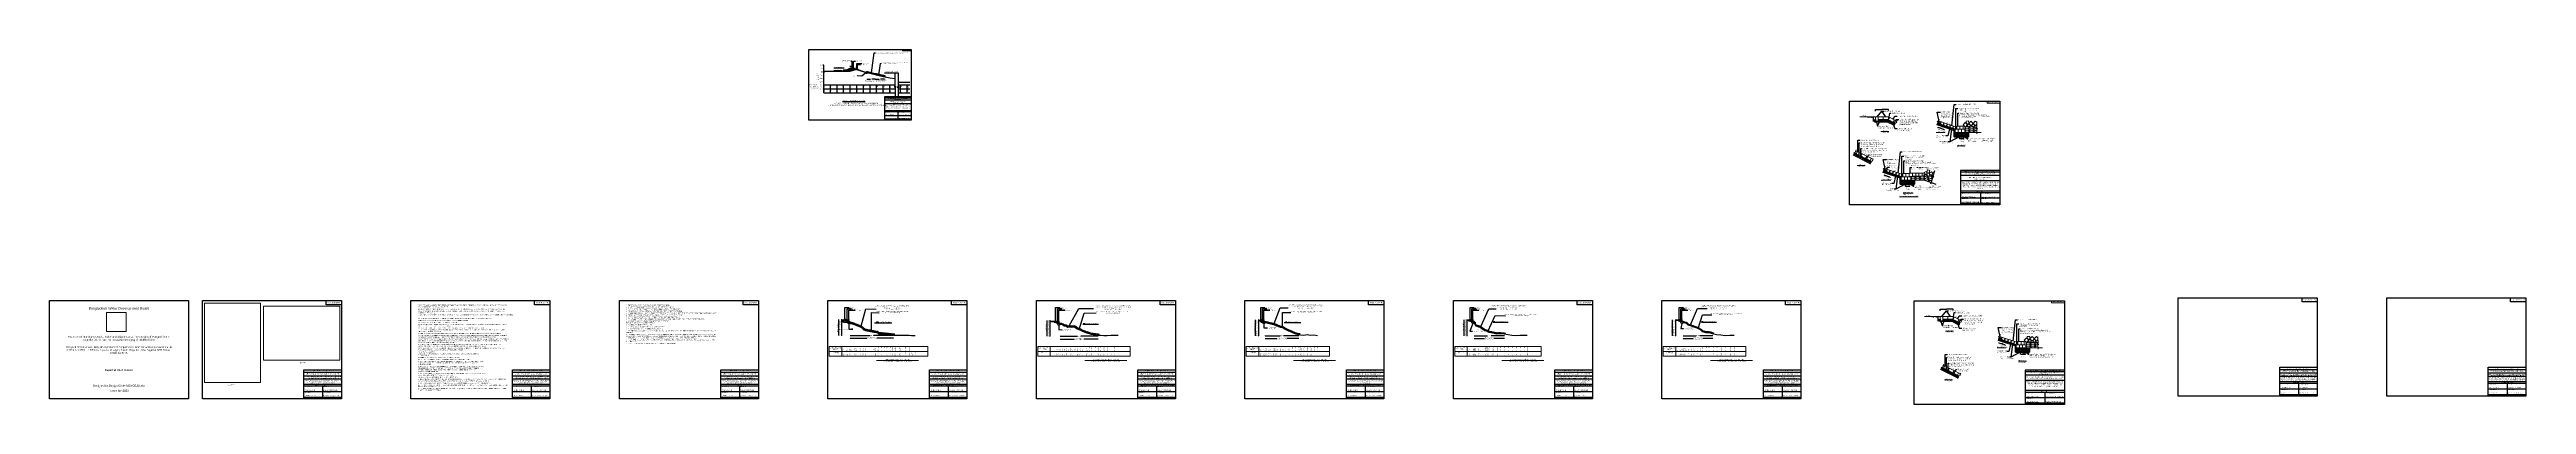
# Model space of a CAD drawing. Header units: inches. Extents: x 89000 to 267201, y -7461 to 18033.
import ezdxf
from ezdxf.enums import TextEntityAlignment as Align

# ---------------------------------------------------------------- set-up
doc = ezdxf.new("R2010")
doc.units = ezdxf.units.IN
doc.header["$LTSCALE"] = 7
doc.header["$MEASUREMENT"] = 0
for name, color, linetype, lineweight in [('Cross section Data Border', 7, 'Continuous', 9), ('Cross Section Labels', 7, 'Continuous', 9), ('Existing_Bed_Level for Xsection', 7, 'Continuous', 25), ('Long Section Labels', 7, 'Continuous', 9)]:
    doc.layers.add(name, color=color, linetype=linetype, lineweight=lineweight)
doc.layers.add('LINE', color=7, linetype='Continuous')
doc.styles.add('dim', font='isocp.shx')
doc.styles.add('Kazi_T_H', font='timesbd.ttf')
doc.styles.add('liza', font='times.ttf', dxfattribs={"height": 2})
doc.styles.get("Standard").update_dxf_attribs({"font": 'arial.ttf'})
doc.dimstyles.new('Appron Lebeling Style', dxfattribs={"dimtxt": 50, "dimasz": 50, "dimexe": 0.18, "dimexo": 0.0625, "dimgap": 0.09, "dimtad": 0, "dimtih": 1, "dimtoh": 1, "dimdec": 4, "dimzin": 0, "dimdsep": 46, "dimtxsty": 'Standard', "dimcen": 0.09, "dimse1": 1, "dimse2": 1, "dimadec": 0, "dimazin": 0, "dimtfac": 1, "dimtdec": 4, "dimtofl": 0, "dimtmove": 0, "dimatfit": 3, "dimfxl": 1, "dimtolj": 1, "dimtzin": 0, "dimarcsym": 0})
doc.dimstyles.get("Standard").update_dxf_attribs({"dimtxt": 0.18, "dimasz": 0.18, "dimexe": 0.18, "dimexo": 0.0625, "dimgap": 0.09, "dimtad": 0, "dimtih": 1, "dimtoh": 1, "dimdec": 4, "dimzin": 0, "dimdsep": 46, "dimtxsty": 'Standard', "dimcen": 0.09, "dimadec": 0, "dimazin": 0, "dimtfac": 1, "dimtdec": 4, "dimtofl": 0, "dimtmove": 0, "dimatfit": 3, "dimfxl": 1, "dimtolj": 1, "dimtzin": 0, "dimarcsym": 0})
doc.dimstyles.new('STANDARD$0', dxfattribs={"dimscale": 0, "dimtxt": 8, "dimasz": 8, "dimexe": 4, "dimexo": 0, "dimgap": 2, "dimtad": 1, "dimdec": 0, "dimzin": 0, "dimdsep": 46, "dimtxsty": 'dim', "dimblk": 'DOTSMALL', "dimcen": 1, "dimclrd": 6, "dimclre": 6, "dimclrt": 256, "dimadec": 0, "dimazin": 0, "dimtfac": 1, "dimtdec": 0, "dimtix": 1, "dimtofl": 0, "dimtmove": 1, "dimatfit": 3, "dimldrblk": 'DOTSMALL', "dimfxl": 6, "dimtolj": 1, "dimtzin": 0, "dimarcsym": 0})
picture_1 = doc.add_image_def('image1.jpg', size_in_pixel=(3507, 4960))
picture_2 = doc.add_image_def('image2.jpg', size_in_pixel=(4960, 3507))
picture_3 = doc.add_image_def('image3.png', size_in_pixel=(251, 242))
pattern_1 = [(50, (252292.274, 24214.89), (39.351889, -3.442842), [4.1148, -45.2628]), (355, (252292.274, 24214.89), (-7.61245, 41.268235), [3.29184, -36.21024]), (100.451, (252295.553, 24214.603), (31.73958, 37.825205), [3.49704, -38.46744]), (46.1842, (252292.274, 24225.863), (58.55307, -9.08114), [6.1722, -67.8942]), (96.6356, (252297.153, 24225.106), (51.279315, 53.44392), [5.24556, -57.70116]), (351.184, (252292.274, 24225.86), (51.27939, 53.44383), [4.93776, -54.31536]), (21, (252297.76, 24223.12), (32.748814, -22.089352), [4.1148, -45.2628]), (326, (252297.76, 24223.12), (13.34924, 39.7846), [3.29184, -36.21024]), (71.4514, (252300.49, 24221.28), (46.097962, 17.695337), [3.49704, -38.46744]), (37.5, (252292.274, 24214.89), (0.6671383, 18.2638884), [0, -35.771328, 0, -36.75888, 0, -36.3474]), (7.5, (252292.274, 24214.89), (14.433047, 21.639004), [0, -20.958048, 0, -34.948368, 0, -13.85316]), (327.5, (252280.04, 24214.89), (29.2875686, -1.237409), [0, -13.716, 0, -42.79392, 0, -56.78424]), (317.5, (252274.553, 24214.89), (31.995903, 5.492122), [0, -17.8308, 0, -28.419552, 0, -40.32504])]
pattern_2 = [(50, (247895.4, 39692.484), (39.351889, -3.442842), [4.1148, -45.2628]), (355, (247895.4, 39692.484), (-7.61245, 41.268235), [3.29184, -36.21024]), (100.451, (247898.68, 39692.197), (31.73958, 37.825205), [3.49704, -38.46744]), (46.1842, (247895.4, 39703.457), (58.55307, -9.08114), [6.1722, -67.8942]), (96.6356, (247900.28, 39702.7), (51.279315, 53.44392), [5.24556, -57.70116]), (351.184, (247895.4, 39703.457), (51.27939, 53.44383), [4.93776, -54.31536]), (21, (247900.885, 39700.714), (32.748814, -22.089352), [4.1148, -45.2628]), (326, (247900.885, 39700.714), (13.34924, 39.7846), [3.29184, -36.21024]), (71.4514, (247903.614, 39698.873), (46.097962, 17.695337), [3.49704, -38.46744]), (37.5, (247895.399, 39692.484), (0.6671383, 18.2638884), [0, -35.771328, 0, -36.75888, 0, -36.3474]), (7.5, (247895.4, 39692.484), (14.433047, 21.639004), [0, -20.958048, 0, -34.948368, 0, -13.85316]), (327.5, (247883.164, 39692.484), (29.2875686, -1.237409), [0, -13.716, 0, -42.79392, 0, -56.78424]), (317.5, (247877.678, 39692.484), (31.995903, 5.492122), [0, -17.8308, 0, -28.419552, 0, -40.32504])]
pattern_3 = [(50, (244013.35, 36278.64), (39.351889, -3.442842), [4.1148, -45.2628]), (355, (244013.35, 36278.64), (-7.61245, 41.268235), [3.29184, -36.21024]), (100.451, (244016.63, 36278.354), (31.73958, 37.825205), [3.49704, -38.46744]), (46.1842, (244013.35, 36289.614), (58.55307, -9.08114), [6.1722, -67.8942]), (96.6356, (244018.23, 36288.857), (51.279315, 53.44392), [5.24556, -57.70116]), (351.184, (244013.35, 36289.614), (51.27939, 53.44383), [4.93776, -54.31536]), (21, (244018.838, 36286.87), (32.748814, -22.089352), [4.1148, -45.2628]), (326, (244018.838, 36286.87), (13.34924, 39.7846), [3.29184, -36.21024]), (71.4514, (244021.567, 36285.03), (46.097962, 17.695337), [3.49704, -38.46744]), (37.5, (244013.351, 36278.641), (0.6671383, 18.2638884), [0, -35.771328, 0, -36.75888, 0, -36.3474]), (7.5, (244013.351, 36278.641), (14.433047, 21.639004), [0, -20.958048, 0, -34.948368, 0, -13.85316]), (327.5, (244001.117, 36278.641), (29.2875686, -1.237409), [0, -13.716, 0, -42.79392, 0, -56.78424]), (317.5, (243995.63, 36278.64), (31.995903, 5.492122), [0, -17.8308, 0, -28.419552, 0, -40.32504])]

# ---------------------------------------------------------------- blocks, each defined once
blk = doc.blocks.new('*D1')
at = {"layer": 'Cross Section Labels', "color": 0, "lineweight": -2, "transparency": 16777216}
for p, q in [((146605, -2502), (148036, -2502)), ((149714, -2502), (148283, -2502))]:
    blk.add_line(p, q, dxfattribs=at)
at = {"layer": 'Cross Section Labels', "color": 0, "transparency": 16777216}
for points in [[(146605, -2494), (146605, -2511), (146555, -2502)], [(149714, -2494), (149714, -2511), (149764, -2502)]]:
    blk.add_solid(points, dxfattribs=at)
at = {"layer": 'Defpoints', "color": 0, "transparency": 16777216}
for p in [(146555, -1590), (149764, -2486), (149764, -2502)]:
    blk.add_point(p, dxfattribs=at)
at = {"layer": 'Cross Section Labels', "color": 0, "transparency": 16777216, "insert": (148159, -2502), "char_height": 50, "attachment_point": 5}
blk.add_mtext('\\A1;45.00 m', dxfattribs=at)
blk = doc.blocks.new('*D2')
at = {"layer": 'Cross Section Labels', "color": 0, "lineweight": -2, "transparency": 16777216}
for p, q in [((146605, -2702), (147804, -2702)), ((149714, -2702), (148515, -2702))]:
    blk.add_line(p, q, dxfattribs=at)
at = {"layer": 'Cross Section Labels', "color": 0, "transparency": 16777216}
for points in [[(146605, -2694), (146605, -2711), (146555, -2702)], [(149714, -2694), (149714, -2711), (149764, -2702)]]:
    blk.add_solid(points, dxfattribs=at)
at = {"layer": 'Defpoints', "color": 0, "transparency": 16777216}
for p in [(146555, -1590), (149764, -2486), (149764, -2702)]:
    blk.add_point(p, dxfattribs=at)
at = {"layer": 'Cross Section Labels', "color": 0, "transparency": 16777216, "insert": (148159, -2702), "char_height": 50, "attachment_point": 5}
blk.add_mtext('\\A1;Block @20.00 m³/m ^JGoo Bag @25.00 m³/m ', dxfattribs=at)
blk = doc.blocks.new('*D3')
at = {"layer": 'Cross Section Labels', "color": 0, "lineweight": -2, "transparency": 16777216}
for p, q in [((161715, -2564), (162952, -2564)), ((164437, -2564), (163200, -2564))]:
    blk.add_line(p, q, dxfattribs=at)
at = {"layer": 'Cross Section Labels', "color": 0, "transparency": 16777216}
for points in [[(161715, -2556), (161715, -2573), (161665, -2564)], [(164437, -2556), (164437, -2573), (164487, -2564)]]:
    blk.add_solid(points, dxfattribs=at)
at = {"layer": 'Defpoints', "color": 0, "transparency": 16777216}
for p in [(161665, -1693), (164487, -2483), (164487, -2564)]:
    blk.add_point(p, dxfattribs=at)
at = {"layer": 'Cross Section Labels', "color": 0, "transparency": 16777216, "insert": (163076, -2564), "char_height": 50, "attachment_point": 5}
blk.add_mtext('\\A1;45.00 m', dxfattribs=at)
blk = doc.blocks.new('*D4')
at = {"layer": 'Cross Section Labels', "color": 0, "lineweight": -2, "transparency": 16777216}
for p, q in [((161715, -2764), (162720, -2764)), ((164437, -2764), (163432, -2764))]:
    blk.add_line(p, q, dxfattribs=at)
at = {"layer": 'Cross Section Labels', "color": 0, "transparency": 16777216}
for points in [[(161715, -2756), (161715, -2773), (161665, -2764)], [(164437, -2756), (164437, -2773), (164487, -2764)]]:
    blk.add_solid(points, dxfattribs=at)
at = {"layer": 'Defpoints', "color": 0, "transparency": 16777216}
for p in [(161665, -1693), (164487, -2483), (164487, -2764)]:
    blk.add_point(p, dxfattribs=at)
at = {"layer": 'Cross Section Labels', "color": 0, "transparency": 16777216, "insert": (163076, -2764), "char_height": 50, "attachment_point": 5}
blk.add_mtext('\\A1;Block @20.00 m³/m ^JGoo Bag @25.00 m³/m ', dxfattribs=at)
blk = doc.blocks.new('*D5')
at = {"layer": 'Cross Section Labels', "color": 0, "lineweight": -2, "transparency": 16777216}
for p, q in [((176452, -2535), (177540, -2535)), ((178876, -2535), (177788, -2535))]:
    blk.add_line(p, q, dxfattribs=at)
at = {"layer": 'Cross Section Labels', "color": 0, "transparency": 16777216}
for points in [[(176452, -2526), (176452, -2543), (176402, -2535)], [(178876, -2526), (178876, -2543), (178926, -2535)]]:
    blk.add_solid(points, dxfattribs=at)
at = {"layer": 'Defpoints', "color": 0, "transparency": 16777216}
for p in [(176402, -1575), (178926, -2452), (178926, -2535)]:
    blk.add_point(p, dxfattribs=at)
at = {"layer": 'Cross Section Labels', "color": 0, "transparency": 16777216, "insert": (177664, -2535), "char_height": 50, "attachment_point": 5}
blk.add_mtext('\\A1;45.00 m', dxfattribs=at)
blk = doc.blocks.new('*D6')
at = {"layer": 'Cross Section Labels', "color": 0, "lineweight": -2, "transparency": 16777216}
for p, q in [((176452, -2735), (177308, -2735)), ((178876, -2735), (178020, -2735))]:
    blk.add_line(p, q, dxfattribs=at)
at = {"layer": 'Cross Section Labels', "color": 0, "transparency": 16777216}
for points in [[(176452, -2726), (176452, -2743), (176402, -2735)], [(178876, -2726), (178876, -2743), (178926, -2735)]]:
    blk.add_solid(points, dxfattribs=at)
at = {"layer": 'Defpoints', "color": 0, "transparency": 16777216}
for p in [(176402, -1575), (178926, -2452), (178926, -2735)]:
    blk.add_point(p, dxfattribs=at)
at = {"layer": 'Cross Section Labels', "color": 0, "transparency": 16777216, "insert": (177664, -2735), "char_height": 50, "attachment_point": 5}
blk.add_mtext('\\A1;Block @20.00 m³/m ^JGoo Bag @25.00 m³/m ', dxfattribs=at)
blk = doc.blocks.new('*D7')
at = {"layer": 'Cross Section Labels', "color": 0, "lineweight": -2, "transparency": 16777216}
for p, q in [((191500, -2530), (192462, -2530)), ((193671, -2530), (192709, -2530))]:
    blk.add_line(p, q, dxfattribs=at)
at = {"layer": 'Cross Section Labels', "color": 0, "transparency": 16777216}
for points in [[(191500, -2522), (191500, -2539), (191450, -2530)], [(193671, -2522), (193671, -2539), (193721, -2530)]]:
    blk.add_solid(points, dxfattribs=at)
at = {"layer": 'Defpoints', "color": 0, "transparency": 16777216}
for p in [(191450, -1561), (193721, -2409), (193721, -2530)]:
    blk.add_point(p, dxfattribs=at)
at = {"layer": 'Cross Section Labels', "color": 0, "transparency": 16777216, "insert": (192586, -2530), "char_height": 50, "attachment_point": 5}
blk.add_mtext('\\A1;45.00 m', dxfattribs=at)
blk = doc.blocks.new('*D8')
at = {"layer": 'Cross Section Labels', "color": 0, "lineweight": -2, "transparency": 16777216}
for p, q in [((191500, -2730), (192230, -2730)), ((193671, -2730), (192941, -2730))]:
    blk.add_line(p, q, dxfattribs=at)
at = {"layer": 'Cross Section Labels', "color": 0, "transparency": 16777216}
for points in [[(191500, -2722), (191500, -2739), (191450, -2730)], [(193671, -2722), (193671, -2739), (193721, -2730)]]:
    blk.add_solid(points, dxfattribs=at)
at = {"layer": 'Defpoints', "color": 0, "transparency": 16777216}
for p in [(191450, -1561), (193721, -2409), (193721, -2730)]:
    blk.add_point(p, dxfattribs=at)
at = {"layer": 'Cross Section Labels', "color": 0, "transparency": 16777216, "insert": (192586, -2730), "char_height": 50, "attachment_point": 5}
blk.add_mtext('\\A1;Block @20.00 m³/m ^JGoo Bag @25.00 m³/m ', dxfattribs=at)
blk = doc.blocks.new('*D9')
at = {"layer": 'Cross Section Labels', "color": 0, "lineweight": -2, "transparency": 16777216}
for p, q in [((206535, -2524), (207471, -2524)), ((208654, -2524), (207718, -2524))]:
    blk.add_line(p, q, dxfattribs=at)
at = {"layer": 'Cross Section Labels', "color": 0, "transparency": 16777216}
for points in [[(206535, -2515), (206535, -2532), (206485, -2524)], [(208654, -2515), (208654, -2532), (208704, -2524)]]:
    blk.add_solid(points, dxfattribs=at)
at = {"layer": 'Defpoints', "color": 0, "transparency": 16777216}
for p in [(206485, -1552), (208704, -2392), (208704, -2524)]:
    blk.add_point(p, dxfattribs=at)
at = {"layer": 'Cross Section Labels', "color": 0, "transparency": 16777216, "insert": (207595, -2524), "char_height": 50, "attachment_point": 5}
blk.add_mtext('\\A1;45.00 m', dxfattribs=at)
blk = doc.blocks.new('*D10')
at = {"layer": 'Cross Section Labels', "color": 0, "lineweight": -2, "transparency": 16777216}
for p, q in [((206535, -2724), (207239, -2724)), ((208654, -2724), (207950, -2724))]:
    blk.add_line(p, q, dxfattribs=at)
at = {"layer": 'Cross Section Labels', "color": 0, "transparency": 16777216}
for points in [[(206535, -2715), (206535, -2732), (206485, -2724)], [(208654, -2715), (208654, -2732), (208704, -2724)]]:
    blk.add_solid(points, dxfattribs=at)
at = {"layer": 'Defpoints', "color": 0, "transparency": 16777216}
for p in [(206485, -1552), (208704, -2392), (208704, -2724)]:
    blk.add_point(p, dxfattribs=at)
at = {"layer": 'Cross Section Labels', "color": 0, "transparency": 16777216, "insert": (207595, -2724), "char_height": 50, "attachment_point": 5}
blk.add_mtext('\\A1;Block @20.00 m³/m ^JGoo Bag @25.00 m³/m ', dxfattribs=at)
blk = doc.blocks.new('*D16')
at = {"layer": 'Defpoints', "color": 0, "ltscale": 0.5, "transparency": 16777216}
for p in [(225020, -737), (225949, -621), (225949, -686)]:
    blk.add_point(p, dxfattribs=at)
at = {"layer": 'LINE', "color": 0, "lineweight": -2, "ltscale": 0.5, "transparency": 16777216}
for p, q in [((225020, -737), (225020, -621)), ((225020, -621), (225484, -621)), ((225949, -621), (225485, -621)), ((225949, -686), (225949, -621))]:
    blk.add_line(p, q, dxfattribs=at)
at = {"layer": 'LINE', "color": 0, "ltscale": 0.5, "transparency": 16777216}
for points in [[(225020, -621), (225020, -621), (225020, -621)], [(225949, -621), (225949, -621), (225949, -621)]]:
    blk.add_solid(points, dxfattribs=at)
at = {"layer": 'LINE', "color": 0, "lineweight": 13, "ltscale": 0.5, "transparency": 16777216, "insert": (225484, -621), "char_height": 0.18, "attachment_point": 5}
blk.add_mtext('\\A1;{\\H1.775x;1.20m}', dxfattribs=at)
blk = doc.blocks.new('*D17')
at = {"color": 0, "lineweight": -2, "ltscale": 0.5, "transparency": 16777216}
for p, q in [((224877, -1144), (224876, -1144)), ((224876, -1485), (224876, -1144)), ((224877, -1486), (224876, -1486))]:
    blk.add_line(p, q, dxfattribs=at)
at = {"color": 0, "linetype": 'Continuous', "ltscale": 0.5, "transparency": 16777216}
for points in [[(224876, -1144), (224876, -1144), (224876, -1144)], [(224876, -1485), (224876, -1485), (224876, -1486)]]:
    blk.add_solid(points, dxfattribs=at)
at = {"layer": 'Defpoints', "color": 0, "linetype": 'Continuous', "ltscale": 0.5, "transparency": 16777216}
for p in [(224876, -1144), (224939, -1144), (225020, -1486)]:
    blk.add_point(p, dxfattribs=at)
at = {"color": 0, "linetype": 'Continuous', "lineweight": -3, "ltscale": 0.5, "transparency": 16777216, "insert": (224842, -1329), "char_height": 0.8, "attachment_point": 5}
blk.add_mtext('\\A1;450', dxfattribs=at)
blk = doc.blocks.new('*D18')
at = {"color": 0, "lineweight": -2, "ltscale": 0.5, "transparency": 16777216}
for p, q in [((224970, -1330), (224970, -1330)), ((224970, -1515), (224970, -1330)), ((224970, -1515), (224970, -1515))]:
    blk.add_line(p, q, dxfattribs=at)
at = {"color": 0, "linetype": 'Continuous', "ltscale": 0.5, "transparency": 16777216}
for points in [[(224970, -1330), (224970, -1330), (224970, -1330)], [(224970, -1515), (224970, -1515), (224970, -1515)]]:
    blk.add_solid(points, dxfattribs=at)
at = {"layer": 'Defpoints', "color": 0, "linetype": 'Continuous', "ltscale": 0.5, "transparency": 16777216}
for p in [(224970, -1330), (225033, -1515), (225043, -1330)]:
    blk.add_point(p, dxfattribs=at)
at = {"color": 0, "linetype": 'Continuous', "lineweight": -3, "ltscale": 0.5, "transparency": 16777216, "insert": (224933, -1423), "char_height": 0.8, "attachment_point": 5, "rotation": 90}
blk.add_mtext('\\A1;200', dxfattribs=at)
blk = doc.blocks.new('*D20')
at = {"layer": 'Defpoints', "color": 0, "ltscale": 0.5, "transparency": 16777216}
for p in [(220374, 13606), (221303, 13722), (221303, 13657)]:
    blk.add_point(p, dxfattribs=at)
at = {"layer": 'LINE', "color": 0, "lineweight": -2, "ltscale": 0.5, "transparency": 16777216}
for p, q in [((220374, 13606), (220374, 13722)), ((220374, 13722), (220838, 13722)), ((221303, 13722), (220839, 13722)), ((221303, 13657), (221303, 13722))]:
    blk.add_line(p, q, dxfattribs=at)
at = {"layer": 'LINE', "color": 0, "ltscale": 0.5, "transparency": 16777216}
for points in [[(220374, 13722), (220374, 13722), (220374, 13722)], [(221303, 13722), (221303, 13722), (221303, 13722)]]:
    blk.add_solid(points, dxfattribs=at)
at = {"layer": 'LINE', "color": 0, "lineweight": 13, "ltscale": 0.5, "transparency": 16777216, "insert": (220838, 13722), "char_height": 0.18, "attachment_point": 5}
blk.add_mtext('\\A1;{\\H1.775x;1.20m}', dxfattribs=at)
blk = doc.blocks.new('*D21')
at = {"color": 0, "lineweight": -2, "ltscale": 0.5, "transparency": 16777216}
for p, q in [((220231, 13199), (220230, 13199)), ((220230, 12858), (220230, 13199)), ((220231, 12857), (220230, 12857))]:
    blk.add_line(p, q, dxfattribs=at)
at = {"color": 0, "linetype": 'Continuous', "ltscale": 0.5, "transparency": 16777216}
for points in [[(220230, 13199), (220230, 13199), (220230, 13199)], [(220230, 12858), (220230, 12858), (220230, 12857)]]:
    blk.add_solid(points, dxfattribs=at)
at = {"layer": 'Defpoints', "color": 0, "linetype": 'Continuous', "ltscale": 0.5, "transparency": 16777216}
for p in [(220230, 13199), (220293, 13199), (220374, 12857)]:
    blk.add_point(p, dxfattribs=at)
at = {"color": 0, "linetype": 'Continuous', "lineweight": -3, "ltscale": 0.5, "transparency": 16777216, "insert": (220196, 13014), "char_height": 0.8, "attachment_point": 5}
blk.add_mtext('\\A1;450', dxfattribs=at)
blk = doc.blocks.new('*D22')
at = {"color": 0, "lineweight": -2, "ltscale": 0.5, "transparency": 16777216}
for p, q in [((220324, 13013), (220324, 13013)), ((220324, 12828), (220324, 13013)), ((220324, 12828), (220324, 12828))]:
    blk.add_line(p, q, dxfattribs=at)
at = {"color": 0, "linetype": 'Continuous', "ltscale": 0.5, "transparency": 16777216}
for points in [[(220324, 13013), (220324, 13013), (220324, 13013)], [(220324, 12828), (220324, 12828), (220324, 12828)]]:
    blk.add_solid(points, dxfattribs=at)
at = {"layer": 'Defpoints', "color": 0, "linetype": 'Continuous', "ltscale": 0.5, "transparency": 16777216}
for p in [(220324, 13013), (220387, 12828), (220397, 13013)]:
    blk.add_point(p, dxfattribs=at)
at = {"color": 0, "linetype": 'Continuous', "lineweight": -3, "ltscale": 0.5, "transparency": 16777216, "insert": (220287, 12920), "char_height": 0.8, "attachment_point": 5, "rotation": 90}
blk.add_mtext('\\A1;200', dxfattribs=at)

msp = doc.modelspace()

# ---------------------------------------------------------------- hatches: boundary and pattern name
at = {"lineweight": -3, "ltscale": 0.5}
h = msp.add_hatch(dxfattribs=at)
h.set_pattern_fill('AR-SAND', scale=0.3, style=0)
h.set_pattern_definition([(37.5, (-59604.984, 1111933.726), (-0.48000939, 14.68239712), [0, -11.5824, 0, -12.954, 0, -12.3825]), (7.5, (-59604.984, 1111933.726), (13.4856985, 21.504753), [0, -6.2484, 0, -10.4394, 0, -4.0005]), (327.5, (-59614.356, 1111933.726), (23.7297711, 0.04311554), [0, -3.81, 0, -13.716, 0, -17.907]), (317.5, (-59614.356, 1111933.726), (22.90669357, 6.6878797), [0, -1.905, 0, -8.9916, 0, -10.287])])
edge = h.paths.add_edge_path()
edge.add_line((146251.03459, 16516.05213), (146623.68176, 16702.37572))
edge.add_line((146151.03459, 16516.05213), (146251.03459, 16516.05213))
edge.add_line((146085.01252, 16483.0411), (146151.03459, 16516.05213))
edge.add_line((146604.96485, 16482.92572), (146085.01252, 16483.0411))
edge.add_line((147058.21538, 16613.46187), (146604.96485, 16482.92572))
edge.add_line((146848.59848, 16683.37572), (147058.21538, 16613.46187))
edge.add_line((146817.48176, 16683.37572), (146848.59848, 16683.37572))
edge.add_line((146806.08176, 16685.27572), (146817.48176, 16685.27572))
edge.add_line((146806.08176, 16702.37572), (146806.08176, 16685.27572))
edge.add_line((146623.68176, 16702.37572), (146806.08176, 16702.37572))
at = {"linetype": 'ByBlock', "lineweight": 13, "ltscale": 0.5}
h = msp.add_hatch(dxfattribs=at)
h.set_pattern_fill('GRAVEL', color=0, scale=9.2928, style=0)
h.set_pattern_definition([(228.0128, (187917.801, 12011.931), (-1888.2985645, -2124.33669), [31.7554, -3143.8007]), (184.9697, (187896.558, 11988.327), (2832.450022, 236.0354543), [54.4934, -5394.8421]), (132.5104, (187842.269, 11983.607), (2360.3694825, -2596.410856), [38.424, -3803.9798]), (267.2737, (187750.215, 11924.597), (236.036095, 4720.740881), [49.624, -4912.7688]), (292.8337, (187747.854, 11875.03), (-1180.1889506, 2832.4470504), [48.6603, -4817.369]), (357.2737, (187766.737, 11830.183), (-4720.740881, 236.036095), [49.624, -4912.7688]), (37.6942, (187816.305, 11827.822), (-3068.4844986, -2360.3690958), [65.6252, -6496.8846]), (72.2553, (187868.233, 11867.949), (1652.263145, 5192.818146), [61.957, -6133.7405]), (121.4296, (187887.116, 11926.958), (-1888.2974465, 3068.4789507), [49.792, -4929.4122]), (175.2364, (187861.152, 11969.445), (2596.40628, -236.034905), [56.8453, -2785.4146]), (222.3974, (187804.503, 11974.165), (-2832.4455252, -2596.4049421), [73.5133, -7277.8236]), (138.8141, (187983.892, 11922.237), (-1652.258788, 1416.220542), [25.091, -2484.0212]), (171.4692, (187965.009, 11938.76), (3068.477876, -472.0754295), [47.7354, -4725.8163]), (225, (187917.8, 11945.84), (-2e-13, -236.037), [33.3806, -300.426]), (203.1986, (187901.28, 11974.165), (1180.18958, 472.07631), [17.9761, -1779.627]), (291.8014, (187884.756, 11967.084), (-236.037286, 708.111816), [25.422, -1245.6813]), (30.9638, (187894.197, 11943.48), (708.11061, 472.07461), [41.2898, -1335.0315]), (161.5651, (187929.6, 11964.724), (472.07446, -236.03677), [29.8566, -716.5585]), (16.3895, (187747.854, 11967.084), (2360.3725023, 708.109887), [41.8258, -4140.7602]), (70.3462, (187787.98, 11978.886), (-944.145849, -2596.404648), [35.0895, -3473.8531]), (293.1986, (187929.603, 12011.93), (-472.07631, 1180.18958), [35.952, -1761.6547]), (343.6105, (187943.765, 11978.886), (-2360.3725023, 708.109887), [41.8258, -4140.7602]), (339.444, (187747.854, 11820.74), (-1180.187065, 472.073667), [40.334, -1976.3648]), (294.7751, (187785.62, 11806.579), (-1180.18285, 2596.407114), [33.7953, -3345.7425]), (66.8014, (187931.963, 11775.894), (472.07631, 1180.18958), [35.952, -1761.6547]), (17.354, (187946.126, 11808.939), (-3068.4827256, -944.147056), [39.5672, -3917.1382]), (69.444, (187816.305, 11775.894), (-472.073667, -1180.187065), [20.167, -1996.5395]), (101.3099, (187917.8, 11775.894), (-236.035955, 944.145456), [12.0356, -1191.5228]), (165.9638, (187915.44, 11787.696), (708.11186, -236.03671), [48.6603, -924.5453]), (186.009, (187868.233, 11799.498), (2360.3677193, 236.036569), [45.0949, -4464.3912]), (303.6901, (187894.2, 11922.24), (-236.0372, 472.07378), [34.0418, -817.0025]), (353.1572, (187913.08, 11893.913), (4012.6326994, -472.0763543), [59.4328, -5883.8292]), (60.9454, (187972.09, 11886.832), (-944.146284, -1652.255901), [24.3014, -2405.8502]), (90, (187983.9, 11908.07), (-236.0371, 236.0371), [14.1622, -221.8749]), (120.2564, (187863.513, 11806.579), (944.146479, -1652.259007), [32.7912, -3246.3375]), (48.0128, (187846.99, 11834.903), (1888.2985645, 2124.33669), [63.511, -3112.0472]), (360, (187889.48, 11882.1), (236.0371, 236.0371), [61.3697, -174.6675]), (325.3048, (187950.846, 11882.111), (-2360.36711, 1652.259997), [37.3208, -3694.7522]), (254.0546, (187981.53, 11860.867), (-236.037722, -944.15073), [34.3675, -1684.0133]), (207.646, (187972.09, 11827.822), (-4484.7037048, -2360.3726845), [55.9561, -5539.6704]), (175.4261, (187922.522, 11801.858), (-3068.4832667, 236.035978), [59.1978, -5860.5787]), (175.4261, (187922.522, 11801.858), (-3068.4832667, 236.035978), [59.1978, -5860.5787])])
h.paths.add_polyline_path([(220559.68261, 13013.57018), (220559.68261, 12920.64218), (221237.29464, 12920.64218), (221760.97185, 12658.80357), (221780.56794, 12694.22026), (221748.85079, 12714.72449), (221800.57192, 12742.9002), (221303.10661, 12991.63285), (221303.10661, 13013.57018)])
at = {"linetype": 'Continuous', "lineweight": -3, "ltscale": 0.5}
h = msp.add_hatch(dxfattribs=at)
h.set_pattern_fill('AR-SAND', color=0, scale=0.92928, style=0)
h.set_pattern_definition([(37.5, (253149.324, 120575.075), (-1.486877, 45.480193), [0, -35.877642, 0, -40.12631, 0, -38.356032]), (7.5, (253149.324, 120575.075), (41.7733, 66.613123), [0, -19.355044, 0, -32.337085, 0, -12.391949]), (327.5, (253120.29, 120575.075), (73.505339, 0.133555), [0, -11.801856, 0, -42.486682, 0, -55.468723]), (317.5, (253120.29, 120575.075), (70.955774, 20.716376), [0, -5.900928, 0, -27.85238, 0, -31.865011])])
h.paths.add_polyline_path([(220559.68261, 12920.64218), (220559.68261, 12827.71418), (221215.35731, 12827.71418), (221715.94296, 12577.42135), (221760.97185, 12658.80357), (221237.29464, 12920.64218)])
at = {"linetype": 'ByBlock', "lineweight": 5, "ltscale": 0.5}
h = msp.add_hatch(dxfattribs=at)
h.set_pattern_fill('AR-CONC', color=0, scale=0.092928, style=0)
h.set_pattern_definition([(50, (220997.329, 17187.396), (16.930057, -1.481187), [1.77028, -19.47306]), (355, (220997.329, 17187.396), (-3.275045, 17.75451), [1.41622, -15.57845]), (100.451, (220998.74, 17187.272), (13.65507, 16.273244), [1.504504, -16.54955]), (46.1842, (220997.329, 17192.117), (25.19083, -3.90691), [2.65542, -29.2096]), (96.6356, (220999.428, 17191.79), (22.0615, 22.99276), [2.25676, -24.82432]), (351.184, (220997.33, 17192.117), (22.06154, 22.99272), [2.12433, -23.36767]), (21, (220999.689, 17190.936), (14.089268, -9.50333), [1.77028, -19.47306]), (326, (220999.69, 17190.936), (5.74314, 17.11622), [1.41622, -15.57845]), (71.4514, (221000.863, 17190.144), (19.83237, 7.61293), [1.504504, -16.54955]), (37.5, (220997.329, 17187.396), (0.287018, 7.857531), [0, -15.38962, 0, -15.814487, 0, -15.63746]), (7.5, (220997.329, 17187.396), (6.209418, 9.30958), [0, -9.016618, 0, -15.035565, 0, -5.959937]), (327.5, (220992.065, 17187.396), (12.600163, -0.532361), [0, -5.900928, 0, -18.410895, 0, -24.429842]), (317.5, (220989.705, 17187.396), (13.76535, 2.362833), [0, -7.671206, 0, -12.226723, 0, -17.348728])])
h.paths.add_polyline_path([(221386.22394, 13157.86751), (221303.10661, 13199.42618), (221303.10661, 13013.57018), (221303.10661, 12991.63285)])
at = {"linetype": 'Continuous', "lineweight": -3, "ltscale": 0.5}
h = msp.add_hatch(dxfattribs=at)
h.set_pattern_fill('AR-SAND', color=0, scale=0.936, style=0)
h.set_pattern_definition([(37.5, (247895.4, 39692.484), (-1.49763, 45.80908), [0, -36.137088, 0, -40.41648, 0, -38.6334]), (7.5, (247895.4, 39692.484), (42.07538, 67.09483), [0, -19.495008, 0, -32.570928, 0, -12.48156]), (327.5, (247866.157, 39692.484), (74.036886, 0.13452), [0, -11.8872, 0, -42.79392, 0, -55.86984]), (317.5, (247866.157, 39692.484), (71.46888, 20.86618), [0, -5.9436, 0, -28.053792, 0, -32.09544])])
h.paths.add_polyline_path([(226035.37271, 12199.72743), (226035.37271, 12284.67869), (224814.8637, 12693.10093), (224788.05484, 12617.12079)])
h = msp.add_hatch(dxfattribs=at)
h.set_pattern_fill('AR-CONC', color=0, scale=0.216, style=0)
h.set_pattern_definition(pattern_2)
edge = h.paths.add_edge_path()
edge.add_line((224834.20506, 12747.91712), (224814.8637, 12693.10093))
edge.add_line((224814.8637, 12693.10093), (226035.37271, 12284.67869))
edge.add_line((226035.37271, 12284.67869), (226035.37271, 12072.34019))
edge.add_line((226035.37271, 12072.34019), (226035.37271, 11766.15527))
edge.add_line((226035.37271, 11766.15527), (226092.64727, 11766.1797))
edge.add_line((226092.64727, 11766.1797), (226092.61754, 11835.87864))
edge.add_ellipse((226252.32257, 11840.62562), major_axis=(-160.16356, 1.04846), ratio=0.4596705317, start_angle=358.0920044658, end_angle=362.0775874409, ccw=False)
edge.add_line((226092.6128, 11846.99293), (226092.55396, 11984.94071))
edge.add_ellipse((226252.49428, 11988.00715), major_axis=(-160.16356, 1.04846), ratio=0.4596705317, start_angle=358.6957749895, end_angle=361.4734250878, ccw=False)
edge.add_line((226092.55065, 11992.6963), (226092.51668, 12072.34019))
edge.add_line((226092.51668, 12072.34019), (226092.51668, 12304.76546))
edge.add_line((226092.51668, 12304.76546), (226154.78472, 12304.76546))
edge.add_line((226154.78472, 12304.76546), (226155.15402, 12305.86902))
edge.add_line((226155.15402, 12305.86902), (224834.20506, 12747.91712))
h = msp.add_hatch(dxfattribs=at)
h.set_pattern_fill('AR-CONC', color=0, scale=0.216, style=0)
h.set_pattern_definition(pattern_2)
edge = h.paths.add_edge_path()
edge.add_ellipse((226252.49428, 11988.00715), major_axis=(-160.16356, 1.04846), ratio=0.4596705317, start_angle=0, end_angle=360)
h = msp.add_hatch(dxfattribs=at)
h.set_pattern_fill('AR-CONC', color=0, scale=0.216, style=0)
h.set_pattern_definition([(50, (247895.4, 39544.705), (39.351889, -3.442842), [4.1148, -45.2628]), (355, (247895.4, 39544.705), (-7.61245, 41.268235), [3.29184, -36.21024]), (100.451, (247898.68, 39544.418), (31.73958, 37.825205), [3.49704, -38.46744]), (46.1842, (247895.4, 39555.678), (58.55307, -9.08114), [6.1722, -67.8942]), (96.6356, (247900.28, 39554.92), (51.279315, 53.44392), [5.24556, -57.70116]), (351.184, (247895.4, 39555.68), (51.2794, 53.44383), [4.93776, -54.31536]), (21, (247900.885, 39552.934), (32.748814, -22.089352), [4.1148, -45.2628]), (326, (247900.885, 39552.934), (13.34924, 39.7846), [3.29184, -36.21024]), (71.4514, (247903.614, 39551.094), (46.09796, 17.695337), [3.49704, -38.46744]), (37.5, (247895.399, 39544.705), (0.6671383, 18.2638884), [0, -35.771328, 0, -36.75888, 0, -36.3474]), (7.5, (247895.4, 39544.705), (14.433047, 21.639004), [0, -20.958048, 0, -34.948368, 0, -13.85316]), (327.5, (247883.164, 39544.705), (29.2875686, -1.237409), [0, -13.716, 0, -42.79392, 0, -56.78424]), (317.5, (247877.678, 39544.705), (31.995903, 5.492122), [0, -17.8308, 0, -28.419552, 0, -40.32504])])
edge = h.paths.add_edge_path()
edge.add_ellipse((226252.49428, 11840.22795), major_axis=(-160.16356, 1.04846), ratio=0.4596705317, start_angle=0, end_angle=360)
h = msp.add_hatch(color=0, dxfattribs=at)
h.set_gradient(color1=(255, 255, 255), one_color=1, tint=1, name='CYLINDER')
h.paths.add_polyline_path([(226409.38965, 11636.90561), (226459.78965, 11628.50561), (226459.78965, 11645.30561)])
h = msp.add_hatch(dxfattribs=at)
h.set_pattern_fill('AR-CONC', color=0, scale=0.216, style=0)
h.set_pattern_definition([(50, (248216.57, 39692.484), (39.351889, -3.442842), [4.1148, -45.2628]), (355, (248216.57, 39692.484), (-7.61245, 41.268235), [3.29184, -36.21024]), (100.451, (248219.85, 39692.197), (31.73958, 37.825205), [3.49704, -38.46744]), (46.1842, (248216.57, 39703.457), (58.55307, -9.08114), [6.1722, -67.8942]), (96.6356, (248221.45, 39702.7), (51.279315, 53.44392), [5.24556, -57.70116]), (351.184, (248216.57, 39703.457), (51.2794, 53.44383), [4.93776, -54.31536]), (21, (248222.055, 39700.714), (32.748814, -22.089352), [4.1148, -45.2628]), (326, (248222.055, 39700.714), (13.34924, 39.7846), [3.29184, -36.21024]), (71.4514, (248224.785, 39698.873), (46.09796, 17.695337), [3.49704, -38.46744]), (37.5, (248216.569, 39692.484), (0.6671383, 18.2638884), [0, -35.771328, 0, -36.75888, 0, -36.3474]), (7.5, (248216.57, 39692.484), (14.433047, 21.639004), [0, -20.958048, 0, -34.948368, 0, -13.85316]), (327.5, (248204.334, 39692.484), (29.2875686, -1.237409), [0, -13.716, 0, -42.79392, 0, -56.78424]), (317.5, (248198.848, 39692.484), (31.995903, 5.492122), [0, -17.8308, 0, -28.419552, 0, -40.32504])])
edge = h.paths.add_edge_path()
edge.add_ellipse((226573.66434, 11988.00715), major_axis=(-160.16356, 1.04846), ratio=0.4596705317, start_angle=0, end_angle=360)
h = msp.add_hatch(dxfattribs=at)
h.set_pattern_fill('AR-CONC', color=0, scale=0.216, style=0)
h.set_pattern_definition([(50, (248216.57, 39545.615), (39.351889, -3.442842), [4.1148, -45.2628]), (355, (248216.57, 39545.615), (-7.61245, 41.268235), [3.29184, -36.21024]), (100.451, (248219.85, 39545.33), (31.73958, 37.825205), [3.49704, -38.46744]), (46.1842, (248216.57, 39556.59), (58.55307, -9.08114), [6.1722, -67.8942]), (96.6356, (248221.45, 39555.83), (51.279315, 53.44392), [5.24556, -57.70116]), (351.184, (248216.57, 39556.59), (51.2794, 53.44383), [4.93776, -54.31536]), (21, (248222.055, 39553.845), (32.748814, -22.089352), [4.1148, -45.2628]), (326, (248222.055, 39553.845), (13.34924, 39.7846), [3.29184, -36.21024]), (71.4514, (248224.785, 39552.004), (46.09796, 17.695337), [3.49704, -38.46744]), (37.5, (248216.569, 39545.615), (0.6671383, 18.2638884), [0, -35.771328, 0, -36.75888, 0, -36.3474]), (7.5, (248216.57, 39545.615), (14.433047, 21.639004), [0, -20.958048, 0, -34.948368, 0, -13.85316]), (327.5, (248204.334, 39545.615), (29.2875686, -1.237409), [0, -13.716, 0, -42.79392, 0, -56.78424]), (317.5, (248198.848, 39545.615), (31.995903, 5.492122), [0, -17.8308, 0, -28.419552, 0, -40.32504])])
edge = h.paths.add_edge_path()
edge.add_ellipse((226573.66434, 11841.13828), major_axis=(-160.16356, 1.04846), ratio=0.4596705317, start_angle=0, end_angle=360)
h = msp.add_hatch(color=0, dxfattribs=at)
h.set_gradient(color1=(255, 255, 255), one_color=1, tint=1, name='CYLINDER')
h.paths.add_polyline_path([(226729.61269, 11636.90561), (226679.21269, 11628.50561), (226679.21269, 11645.30561)])
h = msp.add_hatch(dxfattribs=at)
h.set_pattern_fill('AR-CONC', color=0, scale=0.216, style=0)
h.set_pattern_definition([(50, (248534.73, 39692.484), (39.351889, -3.442842), [4.1148, -45.2628]), (355, (248534.73, 39692.484), (-7.61245, 41.268235), [3.29184, -36.21024]), (100.451, (248538.01, 39692.197), (31.73958, 37.825205), [3.49704, -38.46744]), (46.1842, (248534.73, 39703.457), (58.55307, -9.08114), [6.1722, -67.8942]), (96.6356, (248539.61, 39702.7), (51.279315, 53.44392), [5.24556, -57.70116]), (351.184, (248534.73, 39703.457), (51.2794, 53.44383), [4.93776, -54.31536]), (21, (248540.216, 39700.714), (32.748814, -22.089352), [4.1148, -45.2628]), (326, (248540.216, 39700.714), (13.34924, 39.7846), [3.29184, -36.21024]), (71.4514, (248542.945, 39698.873), (46.09796, 17.695337), [3.49704, -38.46744]), (37.5, (248534.73, 39692.484), (0.6671383, 18.2638884), [0, -35.771328, 0, -36.75888, 0, -36.3474]), (7.5, (248534.73, 39692.484), (14.433047, 21.639004), [0, -20.958048, 0, -34.948368, 0, -13.85316]), (327.5, (248522.495, 39692.484), (29.2875686, -1.237409), [0, -13.716, 0, -42.79392, 0, -56.78424]), (317.5, (248517.009, 39692.484), (31.995903, 5.492122), [0, -17.8308, 0, -28.419552, 0, -40.32504])])
edge = h.paths.add_edge_path()
edge.add_ellipse((226891.82488, 11988.00715), major_axis=(-160.16356, 1.04846), ratio=0.4596705317, start_angle=0, end_angle=360)
h = msp.add_hatch(dxfattribs=at)
h.set_pattern_fill('AR-CONC', color=0, scale=0.216, style=0)
h.set_pattern_definition([(50, (248536.743, 39546.62), (39.351889, -3.442842), [4.1148, -45.2628]), (355, (248536.743, 39546.62), (-7.61245, 41.268235), [3.29184, -36.21024]), (100.451, (248540.022, 39546.334), (31.73958, 37.825205), [3.49704, -38.46744]), (46.1842, (248536.743, 39557.594), (58.55307, -9.08114), [6.1722, -67.8942]), (96.6356, (248541.62, 39556.837), (51.279315, 53.44392), [5.24556, -57.70116]), (351.184, (248536.743, 39557.594), (51.2794, 53.44383), [4.93776, -54.31536]), (21, (248542.23, 39554.85), (32.748814, -22.089352), [4.1148, -45.2628]), (326, (248542.23, 39554.85), (13.34924, 39.7846), [3.29184, -36.21024]), (71.4514, (248544.96, 39553.01), (46.09796, 17.695337), [3.49704, -38.46744]), (37.5, (248536.743, 39546.621), (0.6671383, 18.2638884), [0, -35.771328, 0, -36.75888, 0, -36.3474]), (7.5, (248536.743, 39546.621), (14.433047, 21.639004), [0, -20.958048, 0, -34.948368, 0, -13.85316]), (327.5, (248524.508, 39546.621), (29.2875686, -1.237409), [0, -13.716, 0, -42.79392, 0, -56.78424]), (317.5, (248519.022, 39546.62), (31.995903, 5.492122), [0, -17.8308, 0, -28.419552, 0, -40.32504])])
edge = h.paths.add_edge_path()
edge.add_ellipse((226893.83838, 11842.14418), major_axis=(-160.16356, 1.04846), ratio=0.4596705317, start_angle=0, end_angle=360)
at = {"linetype": 'ByBlock', "lineweight": 18, "ltscale": 0.5}
h = msp.add_hatch(dxfattribs=at)
h.set_pattern_fill('AR-SAND', color=0, scale=0.92928, style=0)
h.set_pattern_definition([(37.5, (230125.42, 14884.46), (-1.48688, 45.48019), [0, -35.87764, 0, -40.12631, 0, -38.35603]), (7.5, (230125.42, 14884.46), (41.7733, 66.61312), [0, -19.35504, 0, -32.33709, 0, -12.39195]), (327.5, (230096.387, 14884.46), (73.50534, 0.13355), [0, -11.80186, 0, -42.48668, 0, -55.46872]), (317.5, (230096.39, 14884.46), (70.95577, 20.71638), [0, -5.90093, 0, -27.85238, 0, -31.86501])])
h.paths.add_polyline_path([(219995.35912, 9835.57325), (220040.388, 9916.95547), (218809.25183, 10532.52356), (218764.22294, 10451.14134)])
at = {"linetype": 'ByBlock', "lineweight": 13, "ltscale": 0.5}
h = msp.add_hatch(dxfattribs=at)
h.set_pattern_fill('GRAVEL', color=0, scale=9.2928, style=0)
h.set_pattern_definition([(228.0128, (230295.366, 15120.497), (-1888.298564, -2124.33669), [31.7554, -3143.8007]), (184.9697, (230274.123, 15096.894), (2832.450022, 236.035454), [54.4934, -5394.842]), (132.5104, (230219.834, 15092.173), (2360.369483, -2596.410856), [38.424, -3803.9798]), (267.2737, (230127.78, 15033.163), (236.036095, 4720.740881), [49.624, -4912.7688]), (292.8337, (230125.42, 14983.596), (-1180.188951, 2832.44705), [48.6603, -4817.369]), (357.2737, (230144.302, 14938.749), (-4720.740881, 236.036095), [49.624, -4912.7688]), (37.6942, (230193.87, 14936.388), (-3068.4844986, -2360.369096), [65.6252, -6496.8846]), (72.2553, (230245.798, 14976.515), (1652.263145, 5192.818146), [61.957, -6133.7405]), (121.4296, (230264.681, 15035.524), (-1888.297447, 3068.478951), [49.792, -4929.4122]), (175.2364, (230238.717, 15078.01), (2596.40628, -236.034905), [56.8453, -2785.4146]), (222.3974, (230182.0684, 15082.731), (-2832.4455252, -2596.404942), [73.5133, -7277.8236]), (138.8141, (230361.457, 15030.803), (-1652.258788, 1416.22054), [25.091, -2484.0212]), (171.4692, (230342.574, 15047.326), (3068.477876, -472.07543), [47.7354, -4725.8163]), (225, (230295.37, 15054.4), (-2e-13, -236.037), [33.3806, -300.426]), (203.1986, (230278.844, 15082.73), (1180.18958, 472.07631), [17.976, -1779.627]), (291.8014, (230262.32, 15075.65), (-236.03729, 708.11182), [25.422, -1245.6813]), (30.9638, (230271.762, 15052.046), (708.11061, 472.07461), [41.2898, -1335.0315]), (161.5651, (230307.17, 15073.29), (472.07446, -236.03677), [29.8566, -716.5585]), (16.3895, (230125.42, 15075.65), (2360.372502, 708.109887), [41.8258, -4140.76]), (70.3462, (230165.546, 15087.452), (-944.14585, -2596.404648), [35.0895, -3473.853]), (293.1986, (230307.168, 15120.497), (-472.07631, 1180.18958), [35.952, -1761.6547]), (343.6105, (230321.33, 15087.452), (-2360.372502, 708.109887), [41.8258, -4140.7602]), (339.444, (230125.42, 14929.307), (-1180.187065, 472.07367), [40.334, -1976.365]), (294.7751, (230163.185, 14915.145), (-1180.18285, 2596.407114), [33.7953, -3345.7425]), (66.8014, (230309.528, 14884.46), (472.07631, 1180.18958), [35.952, -1761.6547]), (17.354, (230323.69, 14917.505), (-3068.482726, -944.147056), [39.567, -3917.1382]), (69.444, (230193.87, 14884.46), (-472.07367, -1180.187065), [20.167, -1996.5395]), (101.3099, (230295.366, 14884.46), (-236.03595, 944.14546), [12.0356, -1191.523]), (165.9638, (230293.006, 14896.26), (708.11186, -236.0367), [48.6603, -924.5453]), (186.009, (230245.798, 14908.064), (2360.367719, 236.036569), [45.095, -4464.3912]), (303.6901, (230271.76, 15030.8), (-236.0372, 472.0738), [34.0418, -817.0025]), (353.1572, (230290.645, 15002.479), (4012.6326994, -472.076354), [59.4328, -5883.8292]), (60.9454, (230349.655, 14995.398), (-944.146284, -1652.2559), [24.3014, -2405.85]), (90, (230361.46, 15016.64), (-236.037, 236.037), [14.1622, -221.875]), (120.2564, (230241.078, 14915.145), (944.14648, -1652.259007), [32.7912, -3246.3375]), (48.0128, (230224.555, 14943.47), (1888.298564, 2124.33669), [63.511, -3112.0472]), (360, (230267.04, 14990.68), (236.037, 236.037), [61.3697, -174.6675]), (325.3048, (230328.411, 14990.677), (-2360.36711, 1652.259997), [37.3208, -3694.7522]), (254.0546, (230359.096, 14969.433), (-236.03772, -944.15073), [34.3675, -1684.0133]), (207.646, (230349.655, 14936.388), (-4484.703705, -2360.3726845), [55.956, -5539.6704]), (175.4261, (230300.087, 14910.424), (-3068.483267, 236.035978), [59.1978, -5860.5787]), (175.4261, (230300.087, 14910.424), (-3068.483267, 236.035978), [59.1978, -5860.5787])])
h.paths.add_polyline_path([(218844.44821, 10618.82203), (218800.77479, 10595.03041), (218832.49194, 10574.52618), (218809.25183, 10532.52356), (220040.388, 9916.95547), (220054.95298, 9943.27925), (220023.23583, 9963.78347), (220086.06807, 9998.0121)])
at = {"linetype": 'Continuous', "lineweight": -3, "ltscale": 0.5}
h = msp.add_hatch(dxfattribs=at)
h.set_pattern_fill('AR-SAND', color=0, scale=0.936, style=0)
h.set_pattern_definition([(37.5, (244013.35, 36278.64), (-1.49763, 45.80908), [0, -36.137088, 0, -40.41648, 0, -38.6334]), (7.5, (244013.35, 36278.64), (42.07538, 67.09483), [0, -19.495008, 0, -32.570928, 0, -12.48156]), (327.5, (243984.11, 36278.64), (74.036886, 0.13452), [0, -11.8872, 0, -42.79392, 0, -55.86984]), (317.5, (243984.11, 36278.64), (71.46888, 20.86618), [0, -5.9436, 0, -28.053792, 0, -32.09544])])
h.paths.add_polyline_path([(222153.32511, 8785.88449), (222153.32511, 8870.83575), (220932.8161, 9279.258), (220906.00724, 9203.27785)])
h = msp.add_hatch(dxfattribs=at)
h.set_pattern_fill('AR-CONC', color=0, scale=0.216, style=0)
h.set_pattern_definition(pattern_3)
edge = h.paths.add_edge_path()
edge.add_line((220952.15746, 9334.07418), (220932.8161, 9279.258))
edge.add_line((220932.8161, 9279.258), (222153.32511, 8870.83575))
edge.add_line((222153.32511, 8870.83575), (222153.32511, 8658.49726))
edge.add_line((222153.32511, 8658.49726), (222153.32511, 8352.31234))
edge.add_line((222153.32511, 8352.31234), (222210.59966, 8352.33677))
edge.add_line((222210.59966, 8352.33677), (222210.56994, 8422.0357))
edge.add_ellipse((222370.27497, 8426.78268), major_axis=(-160.16356, 1.04846), ratio=0.4596705317, start_angle=358.0920044658, end_angle=362.0775874409, ccw=False)
edge.add_line((222210.5652, 8433.14999), (222210.50636, 8571.09778))
edge.add_ellipse((222370.44668, 8574.16421), major_axis=(-160.16356, 1.04846), ratio=0.4596705317, start_angle=358.6957749895, end_angle=361.4734250878, ccw=False)
edge.add_line((222210.50305, 8578.85336), (222210.46908, 8658.49726))
edge.add_line((222210.46908, 8658.49726), (222210.46908, 8890.92252))
edge.add_line((222210.46908, 8890.92252), (222272.73712, 8890.92252))
edge.add_line((222272.73712, 8890.92252), (222273.10642, 8892.02608))
edge.add_line((222273.10642, 8892.02608), (220952.15746, 9334.07418))
h = msp.add_hatch(dxfattribs=at)
h.set_pattern_fill('AR-CONC', color=0, scale=0.216, style=0)
h.set_pattern_definition(pattern_3)
edge = h.paths.add_edge_path()
edge.add_ellipse((222370.44668, 8574.16421), major_axis=(-160.16356, 1.04846), ratio=0.4596705317, start_angle=0, end_angle=360)
h = msp.add_hatch(dxfattribs=at)
h.set_pattern_fill('AR-CONC', color=0, scale=0.216, style=0)
h.set_pattern_definition([(50, (244013.35, 36130.862), (39.351889, -3.442842), [4.1148, -45.2628]), (355, (244013.35, 36130.86), (-7.61245, 41.268235), [3.29184, -36.21024]), (100.451, (244016.63, 36130.575), (31.73958, 37.825205), [3.49704, -38.46744]), (46.1842, (244013.35, 36141.835), (58.55307, -9.08114), [6.1722, -67.8942]), (96.6356, (244018.23, 36141.08), (51.279315, 53.44392), [5.24556, -57.70116]), (351.184, (244013.35, 36141.835), (51.2794, 53.44383), [4.93776, -54.31536]), (21, (244018.838, 36139.09), (32.748814, -22.089352), [4.1148, -45.2628]), (326, (244018.838, 36139.09), (13.34924, 39.7846), [3.29184, -36.21024]), (71.4514, (244021.567, 36137.25), (46.09796, 17.695337), [3.49704, -38.46744]), (37.5, (244013.351, 36130.862), (0.6671383, 18.2638884), [0, -35.771328, 0, -36.75888, 0, -36.3474]), (7.5, (244013.351, 36130.862), (14.433047, 21.639004), [0, -20.958048, 0, -34.948368, 0, -13.85316]), (327.5, (244001.117, 36130.862), (29.2875686, -1.237409), [0, -13.716, 0, -42.79392, 0, -56.78424]), (317.5, (243995.63, 36130.862), (31.995903, 5.492122), [0, -17.8308, 0, -28.419552, 0, -40.32504])])
edge = h.paths.add_edge_path()
edge.add_ellipse((222370.44668, 8426.38501), major_axis=(-160.16356, 1.04846), ratio=0.4596705317, start_angle=0, end_angle=360)
h = msp.add_hatch(color=0, dxfattribs=at)
h.set_gradient(color1=(255, 255, 255), one_color=1, tint=1, name='CYLINDER')
h.paths.add_polyline_path([(222527.34205, 8223.06268), (222577.74205, 8214.66268), (222577.74205, 8231.46268)])
h = msp.add_hatch(dxfattribs=at)
h.set_pattern_fill('AR-CONC', color=0, scale=0.216, style=0)
h.set_pattern_definition([(50, (244334.52, 36278.64), (39.351889, -3.442842), [4.1148, -45.2628]), (355, (244334.52, 36278.64), (-7.61245, 41.268235), [3.29184, -36.21024]), (100.451, (244337.8, 36278.354), (31.73958, 37.825205), [3.49704, -38.46744]), (46.1842, (244334.52, 36289.614), (58.55307, -9.08114), [6.1722, -67.8942]), (96.6356, (244339.4, 36288.857), (51.279315, 53.44392), [5.24556, -57.70116]), (351.184, (244334.52, 36289.614), (51.2794, 53.44383), [4.93776, -54.31536]), (21, (244340.008, 36286.87), (32.748814, -22.089352), [4.1148, -45.2628]), (326, (244340.008, 36286.87), (13.34924, 39.7846), [3.29184, -36.21024]), (71.4514, (244342.737, 36285.03), (46.09796, 17.695337), [3.49704, -38.46744]), (37.5, (244334.521, 36278.641), (0.6671383, 18.2638884), [0, -35.771328, 0, -36.75888, 0, -36.3474]), (7.5, (244334.521, 36278.641), (14.433047, 21.639004), [0, -20.958048, 0, -34.948368, 0, -13.85316]), (327.5, (244322.287, 36278.641), (29.2875686, -1.237409), [0, -13.716, 0, -42.79392, 0, -56.78424]), (317.5, (244316.8, 36278.64), (31.995903, 5.492122), [0, -17.8308, 0, -28.419552, 0, -40.32504])])
edge = h.paths.add_edge_path()
edge.add_ellipse((222691.61673, 8574.16421), major_axis=(-160.16356, 1.04846), ratio=0.4596705317, start_angle=0, end_angle=360)
h = msp.add_hatch(dxfattribs=at)
h.set_pattern_fill('AR-CONC', color=0, scale=0.216, style=0)
h.set_pattern_definition([(50, (244334.52, 36131.772), (39.351889, -3.442842), [4.1148, -45.2628]), (355, (244334.52, 36131.772), (-7.61245, 41.268235), [3.29184, -36.21024]), (100.451, (244337.8, 36131.485), (31.73958, 37.825205), [3.49704, -38.46744]), (46.1842, (244334.52, 36142.745), (58.55307, -9.08114), [6.1722, -67.8942]), (96.6356, (244339.4, 36141.99), (51.279315, 53.44392), [5.24556, -57.70116]), (351.184, (244334.52, 36142.745), (51.2794, 53.44383), [4.93776, -54.31536]), (21, (244340.008, 36140.002), (32.748814, -22.089352), [4.1148, -45.2628]), (326, (244340.008, 36140), (13.34924, 39.7846), [3.29184, -36.21024]), (71.4514, (244342.737, 36138.16), (46.09796, 17.695337), [3.49704, -38.46744]), (37.5, (244334.521, 36131.772), (0.6671383, 18.2638884), [0, -35.771328, 0, -36.75888, 0, -36.3474]), (7.5, (244334.521, 36131.772), (14.433047, 21.639004), [0, -20.958048, 0, -34.948368, 0, -13.85316]), (327.5, (244322.287, 36131.772), (29.2875686, -1.237409), [0, -13.716, 0, -42.79392, 0, -56.78424]), (317.5, (244316.8, 36131.772), (31.995903, 5.492122), [0, -17.8308, 0, -28.419552, 0, -40.32504])])
edge = h.paths.add_edge_path()
edge.add_ellipse((222691.61673, 8427.29534), major_axis=(-160.16356, 1.04846), ratio=0.4596705317, start_angle=0, end_angle=360)
h = msp.add_hatch(color=0, dxfattribs=at)
h.set_gradient(color1=(255, 255, 255), one_color=1, tint=1, name='CYLINDER')
h.paths.add_polyline_path([(222847.56508, 8223.06268), (222797.16508, 8214.66268), (222797.16508, 8231.46268)])
h = msp.add_hatch(dxfattribs=at)
h.set_pattern_fill('AR-CONC', color=0, scale=0.216, style=0)
h.set_pattern_definition([(50, (244652.682, 36278.64), (39.351889, -3.442842), [4.1148, -45.2628]), (355, (244652.682, 36278.64), (-7.61245, 41.268235), [3.29184, -36.21024]), (100.451, (244655.96, 36278.354), (31.73958, 37.825205), [3.49704, -38.46744]), (46.1842, (244652.68, 36289.614), (58.55307, -9.08114), [6.1722, -67.8942]), (96.6356, (244657.56, 36288.857), (51.279315, 53.44392), [5.24556, -57.70116]), (351.184, (244652.68, 36289.614), (51.2794, 53.44383), [4.93776, -54.31536]), (21, (244658.17, 36286.87), (32.748814, -22.089352), [4.1148, -45.2628]), (326, (244658.17, 36286.87), (13.34924, 39.7846), [3.29184, -36.21024]), (71.4514, (244660.897, 36285.03), (46.09796, 17.695337), [3.49704, -38.46744]), (37.5, (244652.682, 36278.641), (0.6671383, 18.2638884), [0, -35.771328, 0, -36.75888, 0, -36.3474]), (7.5, (244652.682, 36278.641), (14.433047, 21.639004), [0, -20.958048, 0, -34.948368, 0, -13.85316]), (327.5, (244640.447, 36278.641), (29.2875686, -1.237409), [0, -13.716, 0, -42.79392, 0, -56.78424]), (317.5, (244634.96, 36278.64), (31.995903, 5.492122), [0, -17.8308, 0, -28.419552, 0, -40.32504])])
edge = h.paths.add_edge_path()
edge.add_ellipse((223009.77728, 8574.16421), major_axis=(-160.16356, 1.04846), ratio=0.4596705317, start_angle=0, end_angle=360)
h = msp.add_hatch(dxfattribs=at)
h.set_pattern_fill('AR-CONC', color=0, scale=0.216, style=0)
h.set_pattern_definition([(50, (244654.696, 36132.778), (39.351889, -3.442842), [4.1148, -45.2628]), (355, (244654.696, 36132.78), (-7.61245, 41.268235), [3.29184, -36.21024]), (100.451, (244657.975, 36132.49), (31.73958, 37.825205), [3.49704, -38.46744]), (46.1842, (244654.696, 36143.75), (58.55307, -9.08114), [6.1722, -67.8942]), (96.6356, (244659.575, 36142.994), (51.279315, 53.44392), [5.24556, -57.70116]), (351.184, (244654.696, 36143.75), (51.2794, 53.44383), [4.93776, -54.31536]), (21, (244660.182, 36141.008), (32.748814, -22.089352), [4.1148, -45.2628]), (326, (244660.18, 36141.008), (13.34924, 39.7846), [3.29184, -36.21024]), (71.4514, (244662.91, 36139.167), (46.09796, 17.695337), [3.49704, -38.46744]), (37.5, (244654.696, 36132.778), (0.6671383, 18.2638884), [0, -35.771328, 0, -36.75888, 0, -36.3474]), (7.5, (244654.696, 36132.778), (14.433047, 21.639004), [0, -20.958048, 0, -34.948368, 0, -13.85316]), (327.5, (244642.461, 36132.778), (29.2875686, -1.237409), [0, -13.716, 0, -42.79392, 0, -56.78424]), (317.5, (244636.974, 36132.778), (31.995903, 5.492122), [0, -17.8308, 0, -28.419552, 0, -40.32504])])
edge = h.paths.add_edge_path()
edge.add_ellipse((223011.79078, 8428.30125), major_axis=(-160.16356, 1.04846), ratio=0.4596705317, start_angle=0, end_angle=360)
at = {"linetype": 'ByBlock', "lineweight": 13, "ltscale": 0.5}
h = msp.add_hatch(dxfattribs=at)
h.set_pattern_fill('GRAVEL', color=0, scale=9.2928, style=0)
h.set_pattern_definition([(228.0128, (192563.81, -2331.071), (-1888.2985645, -2124.33669), [31.7554, -3143.8007]), (184.9697, (192542.567, -2354.675), (2832.450022, 236.0354543), [54.4934, -5394.8421]), (132.5104, (192488.278, -2359.396), (2360.3694825, -2596.410856), [38.424, -3803.9798]), (267.2737, (192396.224, -2418.405), (236.036095, 4720.740881), [49.624, -4912.7688]), (292.8337, (192393.863, -2467.973), (-1180.1889506, 2832.4470504), [48.6603, -4817.369]), (357.2737, (192412.746, -2512.82), (-4720.740881, 236.036095), [49.624, -4912.7688]), (37.6942, (192462.314, -2515.18), (-3068.4844986, -2360.3690958), [65.6252, -6496.8846]), (72.2553, (192514.242, -2475.054), (1652.263145, 5192.818146), [61.957, -6133.7405]), (121.4296, (192533.125, -2416.045), (-1888.2974465, 3068.4789507), [49.792, -4929.4122]), (175.2364, (192507.161, -2373.558), (2596.40628, -236.034905), [56.8453, -2785.4146]), (222.3974, (192450.512, -2368.837), (-2832.4455252, -2596.4049421), [73.5133, -7277.8236]), (138.8141, (192629.9, -2420.765), (-1652.258788, 1416.220542), [25.091, -2484.0212]), (171.4692, (192611.018, -2404.243), (3068.477876, -472.0754295), [47.7354, -4725.8163]), (225, (192563.81, -2397.16), (-2e-13, -236.037), [33.3806, -300.426]), (203.1986, (192547.288, -2368.837), (1180.18958, 472.07631), [17.9761, -1779.627]), (291.8014, (192530.765, -2375.92), (-236.037286, 708.111816), [25.422, -1245.6813]), (30.9638, (192540.206, -2399.52), (708.11061, 472.07461), [41.2898, -1335.0315]), (161.5651, (192575.61, -2378.28), (472.07446, -236.03677), [29.8566, -716.5585]), (16.3895, (192393.863, -2375.918), (2360.3725023, 708.109887), [41.8258, -4140.7602]), (70.3462, (192433.99, -2364.116), (-944.145849, -2596.404648), [35.0895, -3473.8531]), (293.1986, (192575.612, -2331.07), (-472.07631, 1180.18958), [35.952, -1761.6547]), (343.6105, (192589.774, -2364.116), (-2360.3725023, 708.109887), [41.8258, -4140.7602]), (339.444, (192393.863, -2522.26), (-1180.187065, 472.073667), [40.334, -1976.3648]), (294.7751, (192431.63, -2536.423), (-1180.18285, 2596.407114), [33.7953, -3345.7425]), (66.8014, (192577.972, -2567.108), (472.07631, 1180.18958), [35.952, -1761.6547]), (17.354, (192592.135, -2534.063), (-3068.4827256, -944.147056), [39.5672, -3917.1382]), (69.444, (192462.314, -2567.108), (-472.073667, -1180.187065), [20.167, -1996.5395]), (101.3099, (192563.81, -2567.11), (-236.035955, 944.145456), [12.0356, -1191.5228]), (165.9638, (192561.45, -2555.306), (708.11186, -236.03671), [48.6603, -924.5453]), (186.009, (192514.242, -2543.505), (2360.3677193, 236.036569), [45.0949, -4464.3912]), (303.6901, (192540.206, -2420.765), (-236.0372, 472.07378), [34.0418, -817.0025]), (353.1572, (192559.089, -2449.09), (4012.6326994, -472.0763543), [59.4328, -5883.8292]), (60.9454, (192618.099, -2456.17), (-944.146284, -1652.255901), [24.3014, -2405.8502]), (90, (192629.9, -2434.93), (-236.0371, 236.0371), [14.1622, -221.8749]), (120.2564, (192509.522, -2536.423), (944.146479, -1652.259007), [32.7912, -3246.3375]), (48.0128, (192492.999, -2508.099), (1888.2985645, 2124.33669), [63.511, -3112.0472]), (360, (192535.49, -2460.9), (236.0371, 236.0371), [61.3697, -174.6675]), (325.3048, (192596.855, -2460.892), (-2360.36711, 1652.259997), [37.3208, -3694.7522]), (254.0546, (192627.54, -2482.135), (-236.037722, -944.15073), [34.3675, -1684.0133]), (207.646, (192618.099, -2515.18), (-4484.7037048, -2360.3726845), [55.9561, -5539.6704]), (175.4261, (192568.531, -2541.144), (-3068.4832667, 236.035978), [59.1978, -5860.5787]), (175.4261, (192568.531, -2541.144), (-3068.4832667, 236.035978), [59.1978, -5860.5787])])
h.paths.add_polyline_path([(225205.6916, -1329.43217), (225205.6916, -1422.36017), (225883.30363, -1422.36017), (226406.98084, -1684.19878), (226426.57693, -1648.78209), (226394.85979, -1628.27786), (226446.58091, -1600.10215), (225949.1156, -1351.3695), (225949.1156, -1329.43217)])
at = {"linetype": 'Continuous', "lineweight": -3, "ltscale": 0.5}
h = msp.add_hatch(dxfattribs=at)
h.set_pattern_fill('AR-SAND', color=0, scale=0.92928, style=0)
h.set_pattern_definition([(37.5, (257795.333, 106232.073), (-1.486877, 45.480193), [0, -35.877642, 0, -40.12631, 0, -38.356032]), (7.5, (257795.33, 106232.073), (41.7733, 66.613123), [0, -19.355044, 0, -32.337085, 0, -12.391949]), (327.5, (257766.3, 106232.073), (73.505339, 0.133555), [0, -11.801856, 0, -42.486682, 0, -55.468723]), (317.5, (257766.3, 106232.07), (70.955774, 20.716376), [0, -5.900928, 0, -27.85238, 0, -31.865011])])
h.paths.add_polyline_path([(225205.6916, -1422.36017), (225205.6916, -1515.28817), (225861.3663, -1515.28817), (226361.95195, -1765.581), (226406.98084, -1684.19878), (225883.30363, -1422.36017)])
at = {"linetype": 'ByBlock', "lineweight": 5, "ltscale": 0.5}
h = msp.add_hatch(dxfattribs=at)
h.set_pattern_fill('AR-CONC', color=0, scale=0.092928, style=0)
h.set_pattern_definition([(50, (225643.338, 2844.393), (16.930057, -1.481187), [1.77028, -19.47306]), (355, (225643.338, 2844.393), (-3.275045, 17.75451), [1.41622, -15.57845]), (100.451, (225644.749, 2844.27), (13.65507, 16.273244), [1.504504, -16.54955]), (46.1842, (225643.338, 2849.114), (25.19083, -3.90691), [2.65542, -29.2096]), (96.6356, (225645.437, 2848.789), (22.0615, 22.99276), [2.25676, -24.82432]), (351.184, (225643.338, 2849.114), (22.06154, 22.99272), [2.12433, -23.36767]), (21, (225645.698, 2847.934), (14.089268, -9.50333), [1.77028, -19.47306]), (326, (225645.698, 2847.934), (5.74314, 17.11622), [1.41622, -15.57845]), (71.4514, (225646.872, 2847.142), (19.83237, 7.61293), [1.504504, -16.54955]), (37.5, (225643.338, 2844.3934), (0.287018, 7.857531), [0, -15.38962, 0, -15.814487, 0, -15.63746]), (7.5, (225643.338, 2844.3934), (6.209418, 9.30958), [0, -9.016618, 0, -15.035565, 0, -5.959937]), (327.5, (225638.074, 2844.3934), (12.600163, -0.532361), [0, -5.900928, 0, -18.410895, 0, -24.429842]), (317.5, (225635.714, 2844.393), (13.76535, 2.362833), [0, -7.671206, 0, -12.226723, 0, -17.348728])])
h.paths.add_polyline_path([(226032.23293, -1185.13484), (225949.1156, -1143.57617), (225949.1156, -1329.43217), (225949.1156, -1351.3695)])
at = {"linetype": 'Continuous', "lineweight": -3, "ltscale": 0.5}
h = msp.add_hatch(dxfattribs=at)
h.set_pattern_fill('AR-SAND', color=0, scale=0.936, style=0)
h.set_pattern_definition([(37.5, (252292.274, 24214.89), (-1.49763, 45.80908), [0, -36.137088, 0, -40.41648, 0, -38.6334]), (7.5, (252292.274, 24214.89), (42.07538, 67.09483), [0, -19.495008, 0, -32.570928, 0, -12.48156]), (327.5, (252263.03, 24214.89), (74.036886, 0.13452), [0, -11.8872, 0, -42.79392, 0, -55.86984]), (317.5, (252263.03, 24214.89), (71.46888, 20.86618), [0, -5.9436, 0, -28.053792, 0, -32.09544])])
h.paths.add_polyline_path([(230432.24771, -3277.86663), (230432.24771, -3192.91537), (229211.7387, -2784.49313), (229184.92984, -2860.47327)])
h = msp.add_hatch(dxfattribs=at)
h.set_pattern_fill('AR-CONC', color=0, scale=0.216, style=0)
h.set_pattern_definition(pattern_1)
edge = h.paths.add_edge_path()
edge.add_line((229231.08006, -2729.67694), (229211.7387, -2784.49313))
edge.add_line((229211.7387, -2784.49313), (230432.24771, -3192.91537))
edge.add_line((230432.24771, -3192.91537), (230432.24771, -3405.25387))
edge.add_line((230432.24771, -3405.25387), (230432.24771, -3711.43879))
edge.add_line((230432.24771, -3711.43879), (230489.52226, -3711.41436))
edge.add_line((230489.52226, -3711.41436), (230489.49254, -3641.71542))
edge.add_ellipse((230649.19757, -3636.96845), major_axis=(-160.16356, 1.04846), ratio=0.4596705317, start_angle=358.0920044658, end_angle=362.0775874409, ccw=False)
edge.add_line((230489.48779, -3630.60113), (230489.42896, -3492.65335))
edge.add_ellipse((230649.36928, -3489.58691), major_axis=(-160.16356, 1.04846), ratio=0.4596705317, start_angle=358.6957749895, end_angle=361.4734250878, ccw=False)
edge.add_line((230489.42565, -3484.89776), (230489.39168, -3405.25387))
edge.add_line((230489.39168, -3405.25387), (230489.39168, -3172.82861))
edge.add_line((230489.39168, -3172.82861), (230551.65972, -3172.82861))
edge.add_line((230551.65972, -3172.82861), (230552.02902, -3171.72504))
edge.add_line((230552.02902, -3171.72504), (229231.08006, -2729.67694))
h = msp.add_hatch(dxfattribs=at)
h.set_pattern_fill('AR-CONC', color=0, scale=0.216, style=0)
h.set_pattern_definition(pattern_1)
edge = h.paths.add_edge_path()
edge.add_ellipse((230649.36928, -3489.58691), major_axis=(-160.16356, 1.04846), ratio=0.4596705317, start_angle=0, end_angle=360)
h = msp.add_hatch(dxfattribs=at)
h.set_pattern_fill('AR-CONC', color=0, scale=0.216, style=0)
h.set_pattern_definition([(50, (252292.274, 24067.11), (39.351889, -3.442842), [4.1148, -45.2628]), (355, (252292.274, 24067.11), (-7.61245, 41.268235), [3.29184, -36.21024]), (100.451, (252295.553, 24066.824), (31.73958, 37.825205), [3.49704, -38.46744]), (46.1842, (252292.274, 24078.084), (58.55307, -9.08114), [6.1722, -67.8942]), (96.6356, (252297.153, 24077.327), (51.279315, 53.44392), [5.24556, -57.70116]), (351.184, (252292.274, 24078.084), (51.2794, 53.44383), [4.93776, -54.31536]), (21, (252297.76, 24075.34), (32.748814, -22.089352), [4.1148, -45.2628]), (326, (252297.76, 24075.34), (13.34924, 39.7846), [3.29184, -36.21024]), (71.4514, (252300.49, 24073.5), (46.09796, 17.695337), [3.49704, -38.46744]), (37.5, (252292.274, 24067.11), (0.6671383, 18.2638884), [0, -35.771328, 0, -36.75888, 0, -36.3474]), (7.5, (252292.274, 24067.11), (14.433047, 21.639004), [0, -20.958048, 0, -34.948368, 0, -13.85316]), (327.5, (252280.04, 24067.11), (29.2875686, -1.237409), [0, -13.716, 0, -42.79392, 0, -56.78424]), (317.5, (252274.553, 24067.11), (31.995903, 5.492122), [0, -17.8308, 0, -28.419552, 0, -40.32504])])
edge = h.paths.add_edge_path()
edge.add_ellipse((230649.36928, -3637.36611), major_axis=(-160.16356, 1.04846), ratio=0.4596705317, start_angle=0, end_angle=360)
h = msp.add_hatch(dxfattribs=at)
h.set_pattern_fill('AR-CONC', color=0, scale=0.216, style=0)
h.set_pattern_definition([(50, (252613.444, 24214.89), (39.351889, -3.442842), [4.1148, -45.2628]), (355, (252613.444, 24214.89), (-7.61245, 41.268235), [3.29184, -36.21024]), (100.451, (252616.723, 24214.603), (31.73958, 37.825205), [3.49704, -38.46744]), (46.1842, (252613.444, 24225.863), (58.55307, -9.08114), [6.1722, -67.8942]), (96.6356, (252618.324, 24225.106), (51.279315, 53.44392), [5.24556, -57.70116]), (351.184, (252613.444, 24225.86), (51.2794, 53.44383), [4.93776, -54.31536]), (21, (252618.93, 24223.12), (32.748814, -22.089352), [4.1148, -45.2628]), (326, (252618.93, 24223.12), (13.34924, 39.7846), [3.29184, -36.21024]), (71.4514, (252621.66, 24221.28), (46.09796, 17.695337), [3.49704, -38.46744]), (37.5, (252613.444, 24214.89), (0.6671383, 18.2638884), [0, -35.771328, 0, -36.75888, 0, -36.3474]), (7.5, (252613.444, 24214.89), (14.433047, 21.639004), [0, -20.958048, 0, -34.948368, 0, -13.85316]), (327.5, (252601.21, 24214.89), (29.2875686, -1.237409), [0, -13.716, 0, -42.79392, 0, -56.78424]), (317.5, (252595.723, 24214.89), (31.995903, 5.492122), [0, -17.8308, 0, -28.419552, 0, -40.32504])])
edge = h.paths.add_edge_path()
edge.add_ellipse((230970.53933, -3489.58691), major_axis=(-160.16356, 1.04846), ratio=0.4596705317, start_angle=0, end_angle=360)
h = msp.add_hatch(dxfattribs=at)
h.set_pattern_fill('AR-CONC', color=0, scale=0.216, style=0)
h.set_pattern_definition([(50, (252613.444, 24068.02), (39.351889, -3.442842), [4.1148, -45.2628]), (355, (252613.444, 24068.02), (-7.61245, 41.268235), [3.29184, -36.21024]), (100.451, (252616.723, 24067.734), (31.73958, 37.825205), [3.49704, -38.46744]), (46.1842, (252613.444, 24078.994), (58.55307, -9.08114), [6.1722, -67.8942]), (96.6356, (252618.324, 24078.237), (51.279315, 53.44392), [5.24556, -57.70116]), (351.184, (252613.444, 24078.994), (51.2794, 53.44383), [4.93776, -54.31536]), (21, (252618.93, 24076.25), (32.748814, -22.089352), [4.1148, -45.2628]), (326, (252618.93, 24076.25), (13.34924, 39.7846), [3.29184, -36.21024]), (71.4514, (252621.66, 24074.41), (46.09796, 17.695337), [3.49704, -38.46744]), (37.5, (252613.444, 24068.021), (0.6671383, 18.2638884), [0, -35.771328, 0, -36.75888, 0, -36.3474]), (7.5, (252613.444, 24068.021), (14.433047, 21.639004), [0, -20.958048, 0, -34.948368, 0, -13.85316]), (327.5, (252601.21, 24068.021), (29.2875686, -1.237409), [0, -13.716, 0, -42.79392, 0, -56.78424]), (317.5, (252595.723, 24068.02), (31.995903, 5.492122), [0, -17.8308, 0, -28.419552, 0, -40.32504])])
edge = h.paths.add_edge_path()
edge.add_ellipse((230970.53933, -3636.45578), major_axis=(-160.16356, 1.04846), ratio=0.4596705317, start_angle=0, end_angle=360)
h = msp.add_hatch(dxfattribs=at)
h.set_pattern_fill('AR-CONC', color=0, scale=0.216, style=0)
h.set_pattern_definition([(50, (252931.605, 24214.89), (39.351889, -3.442842), [4.1148, -45.2628]), (355, (252931.605, 24214.89), (-7.61245, 41.268235), [3.29184, -36.21024]), (100.451, (252934.884, 24214.603), (31.73958, 37.825205), [3.49704, -38.46744]), (46.1842, (252931.605, 24225.863), (58.55307, -9.08114), [6.1722, -67.8942]), (96.6356, (252936.484, 24225.106), (51.279315, 53.44392), [5.24556, -57.70116]), (351.184, (252931.605, 24225.86), (51.2794, 53.44383), [4.93776, -54.31536]), (21, (252937.09, 24223.12), (32.748814, -22.089352), [4.1148, -45.2628]), (326, (252937.09, 24223.12), (13.34924, 39.7846), [3.29184, -36.21024]), (71.4514, (252939.82, 24221.28), (46.09796, 17.695337), [3.49704, -38.46744]), (37.5, (252931.605, 24214.89), (0.6671383, 18.2638884), [0, -35.771328, 0, -36.75888, 0, -36.3474]), (7.5, (252931.605, 24214.89), (14.433047, 21.639004), [0, -20.958048, 0, -34.948368, 0, -13.85316]), (327.5, (252919.37, 24214.89), (29.2875686, -1.237409), [0, -13.716, 0, -42.79392, 0, -56.78424]), (317.5, (252913.884, 24214.89), (31.995903, 5.492122), [0, -17.8308, 0, -28.419552, 0, -40.32504])])
edge = h.paths.add_edge_path()
edge.add_ellipse((231288.69988, -3489.58691), major_axis=(-160.16356, 1.04846), ratio=0.4596705317, start_angle=0, end_angle=360)
h = msp.add_hatch(dxfattribs=at)
h.set_pattern_fill('AR-CONC', color=0, scale=0.216, style=0)
h.set_pattern_definition([(50, (252933.618, 24069.027), (39.351889, -3.442842), [4.1148, -45.2628]), (355, (252933.62, 24069.027), (-7.61245, 41.268235), [3.29184, -36.21024]), (100.451, (252936.897, 24068.74), (31.73958, 37.825205), [3.49704, -38.46744]), (46.1842, (252933.62, 24080), (58.55307, -9.08114), [6.1722, -67.8942]), (96.6356, (252938.5, 24079.243), (51.279315, 53.44392), [5.24556, -57.70116]), (351.184, (252933.62, 24080), (51.2794, 53.44383), [4.93776, -54.31536]), (21, (252939.105, 24077.257), (32.748814, -22.089352), [4.1148, -45.2628]), (326, (252939.105, 24077.257), (13.34924, 39.7846), [3.29184, -36.21024]), (71.4514, (252941.834, 24075.416), (46.09796, 17.695337), [3.49704, -38.46744]), (37.5, (252933.618, 24069.027), (0.6671383, 18.2638884), [0, -35.771328, 0, -36.75888, 0, -36.3474]), (7.5, (252933.618, 24069.027), (14.433047, 21.639004), [0, -20.958048, 0, -34.948368, 0, -13.85316]), (327.5, (252921.383, 24069.027), (29.2875686, -1.237409), [0, -13.716, 0, -42.79392, 0, -56.78424]), (317.5, (252915.897, 24069.027), (31.995903, 5.492122), [0, -17.8308, 0, -28.419552, 0, -40.32504])])
edge = h.paths.add_edge_path()
edge.add_ellipse((231290.71338, -3635.44988), major_axis=(-160.16356, 1.04846), ratio=0.4596705317, start_angle=0, end_angle=360)
at = {"linetype": 'ByBlock', "lineweight": 18, "ltscale": 0.5}
h = msp.add_hatch(dxfattribs=at)
h.set_pattern_fill('AR-SAND', color=0, scale=0.92928, style=0)
h.set_pattern_definition([(37.5, (236409.826, -528.2), (-1.48688, 45.48019), [0, -35.87764, 0, -40.12631, 0, -38.35603]), (7.5, (236409.826, -528.2), (41.7733, 66.61312), [0, -19.35504, 0, -32.33709, 0, -12.39195]), (327.5, (236380.794, -528.2), (73.50534, 0.13355), [0, -11.80186, 0, -42.48668, 0, -55.46872]), (317.5, (236380.794, -528.2), (70.95577, 20.71638), [0, -5.90093, 0, -27.85238, 0, -31.86501])])
h.paths.add_polyline_path([(226279.76609, -5577.08546), (226324.79497, -5495.70324), (225093.6588, -4880.13515), (225048.62991, -4961.51737)])
at = {"linetype": 'ByBlock', "lineweight": 13, "ltscale": 0.5}
h = msp.add_hatch(dxfattribs=at)
h.set_pattern_fill('GRAVEL', color=0, scale=9.2928, style=0)
h.set_pattern_definition([(228.0128, (236579.773, -292.161), (-1888.298564, -2124.33669), [31.7554, -3143.8007]), (184.9697, (236558.53, -315.765), (2832.450022, 236.035454), [54.4934, -5394.842]), (132.5104, (236504.241, -320.486), (2360.369483, -2596.410856), [38.424, -3803.9798]), (267.2737, (236412.187, -379.495), (236.036095, 4720.740881), [49.624, -4912.7688]), (292.8337, (236409.826, -429.063), (-1180.188951, 2832.44705), [48.6603, -4817.369]), (357.2737, (236428.709, -473.91), (-4720.740881, 236.036095), [49.624, -4912.7688]), (37.6942, (236478.277, -476.2704), (-3068.4844986, -2360.369096), [65.6252, -6496.8846]), (72.2553, (236530.205, -436.144), (1652.263145, 5192.818146), [61.957, -6133.7405]), (121.4296, (236549.088, -377.135), (-1888.297447, 3068.478951), [49.792, -4929.4122]), (175.2364, (236523.124, -334.648), (2596.40628, -236.034905), [56.8453, -2785.4146]), (222.3974, (236466.475, -329.9274), (-2832.4455252, -2596.404942), [73.5133, -7277.8236]), (138.8141, (236645.864, -381.856), (-1652.258788, 1416.22054), [25.091, -2484.0212]), (171.4692, (236626.981, -365.333), (3068.477876, -472.07543), [47.7354, -4725.8163]), (225, (236579.77, -358.25), (-2e-13, -236.037), [33.3806, -300.426]), (203.1986, (236563.25, -329.927), (1180.18958, 472.07631), [17.976, -1779.627]), (291.8014, (236546.73, -337.01), (-236.03729, 708.11182), [25.422, -1245.6813]), (30.9638, (236556.17, -360.612), (708.11061, 472.07461), [41.2898, -1335.0315]), (161.5651, (236591.575, -339.37), (472.07446, -236.03677), [29.8566, -716.5585]), (16.3895, (236409.826, -337.009), (2360.372502, 708.109887), [41.8258, -4140.76]), (70.3462, (236449.953, -325.207), (-944.14585, -2596.404648), [35.0895, -3473.853]), (293.1986, (236591.575, -292.16), (-472.07631, 1180.18958), [35.952, -1761.6547]), (343.6105, (236605.737, -325.207), (-2360.372502, 708.109887), [41.8258, -4140.7602]), (339.444, (236409.826, -483.352), (-1180.187065, 472.07367), [40.334, -1976.365]), (294.7751, (236447.592, -497.514), (-1180.18285, 2596.407114), [33.7953, -3345.7425]), (66.8014, (236593.935, -528.2), (472.07631, 1180.18958), [35.952, -1761.6547]), (17.354, (236608.098, -495.153), (-3068.482726, -944.147056), [39.567, -3917.1382]), (69.444, (236478.277, -528.199), (-472.07367, -1180.187065), [20.167, -1996.5395]), (101.3099, (236579.773, -528.2), (-236.03595, 944.14546), [12.0356, -1191.523]), (165.9638, (236577.41, -516.397), (708.11186, -236.0367), [48.6603, -924.5453]), (186.009, (236530.205, -504.595), (2360.367719, 236.036569), [45.095, -4464.3912]), (303.6901, (236556.17, -381.856), (-236.0372, 472.0738), [34.0418, -817.0025]), (353.1572, (236575.052, -410.18), (4012.6326994, -472.076354), [59.4328, -5883.8292]), (60.9454, (236634.062, -417.261), (-944.146284, -1652.2559), [24.3014, -2405.85]), (90, (236645.86, -396.02), (-236.037, 236.037), [14.1622, -221.875]), (120.2564, (236525.485, -497.514), (944.14648, -1652.259007), [32.7912, -3246.3375]), (48.0128, (236508.962, -469.19), (1888.298564, 2124.33669), [63.511, -3112.0472]), (360, (236551.45, -421.98), (236.037, 236.037), [61.3697, -174.6675]), (325.3048, (236612.818, -421.982), (-2360.36711, 1652.259997), [37.3208, -3694.7522]), (254.0546, (236643.503, -443.225), (-236.03772, -944.15073), [34.3675, -1684.0133]), (207.646, (236634.062, -476.27), (-4484.703705, -2360.3726845), [55.956, -5539.6704]), (175.4261, (236584.494, -502.2345), (-3068.483267, 236.035978), [59.1978, -5860.5787]), (175.4261, (236584.494, -502.2345), (-3068.483267, 236.035978), [59.1978, -5860.5787])])
h.paths.add_polyline_path([(225128.85517, -4793.83668), (225085.18175, -4817.62831), (225116.8989, -4838.13253), (225093.6588, -4880.13515), (226324.79497, -5495.70324), (226339.35995, -5469.37947), (226307.6428, -5448.87524), (226370.47504, -5414.64661)])
at = {"linetype": 'Continuous', "lineweight": -3, "ltscale": 0.5}
h = msp.add_hatch(color=0, dxfattribs=at)
h.set_gradient(color1=(255, 255, 255), one_color=1, tint=1, name='CYLINDER')
h.paths.add_polyline_path([(230806.26465, -3840.68845), (230856.66465, -3849.08845), (230856.66465, -3832.28845)])
h = msp.add_hatch(color=0, dxfattribs=at)
h.set_gradient(color1=(255, 255, 255), one_color=1, tint=1, name='CYLINDER')
h.paths.add_polyline_path([(231126.48768, -3840.68845), (231076.08768, -3849.08845), (231076.08768, -3832.28845)])

# ---------------------------------------------------------------- linework, layer by layer
for p, q in [((144704.96485, 16916.12572), (144657.46485, 16916.12572)), ((144704.96485, 16678.62572), (144657.46485, 16678.62572)), ((144704.96485, 16678.62572), (144657.46485, 16678.62572)), ((144704.96485, 16441.12572), (144657.46485, 16441.12572)), ((144704.96485, 16203.62572), (144657.46485, 16203.62572)), ((144704.96485, 16868.62572), (144681.21485, 16868.62572)), ((144704.96485, 16821.12572), (144681.21485, 16821.12572)), ((144704.96485, 16773.62572), (144681.21485, 16773.62572)), ((144704.96485, 16726.12572), (144681.21485, 16726.12572)), ((144704.96485, 16631.12572), (144681.21485, 16631.12572)), ((144704.96485, 16583.62572), (144681.21485, 16583.62572)), ((144704.96485, 16536.12572), (144681.21485, 16536.12572)), ((144704.96485, 16488.62572), (144681.21485, 16488.62572)), ((144704.96485, 16393.62572), (144681.21485, 16393.62572)), ((144704.96485, 16346.12572), (144681.21485, 16346.12572)), ((144704.96485, 16298.62572), (144681.21485, 16298.62572)), ((144704.96485, 16251.12572), (144681.21485, 16251.12572)), ((144704.96485, 16156.12572), (144681.21485, 16156.12572)), ((144704.96485, 16108.62572), (144681.21485, 16108.62572)), ((144704.96485, 16061.12572), (144681.21485, 16061.12572)), ((144704.96485, 14915.35511), (144704.96485, 16916.12572)), ((144704.96485, 15966.12572), (144657.46485, 15966.12572)), ((144704.96485, 15728.62572), (144657.46485, 15728.62572)), ((144704.96485, 15491.12572), (144657.46485, 15491.12572)), ((144704.96485, 16013.62572), (144681.21485, 16013.62572)), ((144704.96485, 15918.62572), (144681.21485, 15918.62572)), ((144704.96485, 15871.12572), (144681.21485, 15871.12572)), ((144704.96485, 15823.62572), (144681.21485, 15823.62572)), ((144704.96485, 15776.12572), (144681.21485, 15776.12572)), ((144704.96485, 15681.12572), (144681.21485, 15681.12572)), ((144704.96485, 15633.62572), (144681.21485, 15633.62572)), ((144704.96485, 15586.12572), (144681.21485, 15586.12572)), ((144704.96485, 15538.62572), (144681.21485, 15538.62572)), ((144704.96485, 14916.33635), (144704.96485, 15491.12572)), ((144704.96485, 15491.12572), (149825.72731, 15491.12572)), ((144704.96485, 15215.21544), (149826.79472, 15215.21544)), ((144704.96485, 14915.35511), (149826.79472, 14915.35511)), ((145179.96485, 14915.35511), (145179.96485, 15491.12572)), ((145654.96485, 14915.35511), (145654.96485, 15491.12572)), ((146129.96485, 14915.35511), (146129.96485, 15491.12572)), ((146604.96485, 14915.35511), (146604.96485, 15491.12572)), ((147079.96485, 14915.35511), (147079.96485, 15491.12572)), ((147554.96485, 14915.35511), (147554.96485, 15491.12572)), ((148029.96485, 14915.35511), (148029.96485, 15491.12572)), ((148504.96485, 14915.35511), (148504.96485, 15491.12572)), ((148979.96485, 14915.35511), (148979.96485, 15491.12572)), ((149454.96485, 14915.35511), (149454.96485, 15491.12572)), ((150051.45193, 15491.12572), (150905.0962, 15491.12572)), ((150052.51934, 15215.21544), (150905.0962, 15215.21544)), ((150052.51934, 14915.35511), (150905.0962, 14915.35511)), ((150230.11706, 14915.35511), (150230.11706, 15491.12572)), ((150705.11706, 14915.35511), (150705.11706, 15491.12572))]:
    msp.add_line(p, q, dxfattribs=at)
at = {"color": 7, "lineweight": -3, "ltscale": 0.5}
for p, q in [((144704.96485, 16441.12572), (144704.96485, 16516.12572)), ((144704.96485, 16441.12572), (144704.96485, 16369.87572)), ((144704.96485, 16441.12572), (144704.96485, 16366.12572)), ((146025.83027, 16516.05213), (145414.07341, 16516.05213)), ((146167.73103, 16702.37572), (145418.54881, 16702.37572)), ((146151.03459, 16516.05213), (146085.01252, 16483.0411)), ((146085.01252, 16483.0411), (146151.03459, 16516.05213)), ((146604.96485, 16482.92572), (146085.01252, 16483.0411)), ((146130.37626, 16578.02447), (146110.00126, 16578.02447)), ((146150.75126, 16536.84311), (146150.75126, 16596.22447)), ((146251.03459, 16516.05213), (146151.03459, 16516.05213)), ((146151.03459, 16516.05213), (146251.03459, 16516.05213)), ((146185.62045, 16483.34506), (146604.96485, 16482.92572)), ((146623.68176, 16702.37572), (146251.03459, 16516.05213)), ((146251.03459, 16516.05213), (146623.68176, 16702.37572)), ((146251.15869, 16537.07345), (146251.15869, 16596.22447)), ((146271.69958, 16577.47104), (146285.46318, 16576.92178)), ((146604.96485, 16482.92572), (147079.96485, 16619.72572)), ((147058.21538, 16613.46187), (146604.96485, 16482.92572)), ((146623.68176, 16800.12406), (146623.68176, 16863.25788)), ((146806.08176, 16702.37572), (146623.68176, 16702.37572)), ((146623.68176, 16702.37572), (146806.08176, 16702.37572)), ((146644.05676, 16845.05788), (146697.21384, 16845.05788)), ((146831.30676, 16845.05788), (146778.14968, 16845.05788)), ((146806.08176, 16685.27572), (146806.08176, 16702.37572)), ((146806.08176, 16702.37572), (146806.08176, 16685.27572)), ((146817.48176, 16685.27572), (146806.08176, 16685.27572)), ((146806.08176, 16685.27572), (146817.48176, 16685.27572)), ((146817.48176, 16683.37572), (146817.48176, 16685.27572)), ((146817.48176, 16685.27572), (146817.48176, 16683.37572)), ((146848.59848, 16683.37572), (146817.48176, 16683.37572)), ((146817.48176, 16683.37572), (146848.59848, 16683.37572)), ((147058.21538, 16613.46187), (146848.59848, 16683.37572)), ((146848.59848, 16683.37572), (147058.21538, 16613.46187)), ((146851.68176, 16808.65824), (146851.68176, 16863.25788)), ((147823.47612, 15931.87978), (147823.47612, 15892.04769)), ((147826.44832, 15910.24769), (148059.36484, 15910.24769)), ((148399.79055, 15910.24769), (148154.19757, 15910.24769)), ((148384.62514, 15927.65203), (148384.62514, 15893.03652)), ((148407.48909, 15909.25885), (148683.50055, 15909.25885)), ((149046.32881, 15909.25885), (148793.1813, 15909.25885)), ((149066.70381, 15924.66193), (149066.70381, 15891.05885))]:
    msp.add_line(p, q, dxfattribs=at)
at = {"color": 0, "linetype": 'Continuous', "ltscale": 0.5}
for p, q in [((146851.68176, 16702.37572), (146623.68176, 16702.37572)), ((146806.08176, 16702.37572), (146806.08176, 16685.27572)), ((146834.58176, 16702.37572), (146806.08176, 16702.37572)), ((146806.08176, 16685.27572), (146817.48176, 16685.27572)), ((146817.48176, 16702.37572), (146817.48176, 16690.97572)), ((146817.48176, 16690.97572), (146834.58176, 16690.97572)), ((146817.48176, 16685.27572), (146817.48176, 16690.97572)), ((146817.48176, 16687.17572), (146834.58176, 16687.17572)), ((146817.48176, 16685.27572), (146817.48176, 16683.37572)), ((146817.48176, 16683.37572), (146834.58176, 16683.37572)), ((146834.58176, 16690.97572), (146834.58176, 16702.37572)), ((146834.58176, 16702.37572), (146851.68176, 16702.37572)), ((146851.68176, 16690.97572), (146834.58176, 16690.97572)), ((146849.21514, 16687.17572), (146834.58176, 16687.17572)), ((146848.59848, 16683.37572), (146834.58176, 16683.37572)), ((146848.59848, 16683.37572), (147751.58277, 16382.20197)), ((146849.17396, 16687.17572), (147751.5832, 16384.95397)), ((146851.68176, 16702.37572), (147765.13473, 16398.21349)), ((146851.68176, 16702.37572), (146851.68176, 16690.97572)), ((146851.68176, 16690.97572), (147755.81165, 16388.34996)), ((146866.45004, 16685.82926), (146869.71502, 16696.36482)), ((146882.39465, 16680.58594), (146885.63958, 16691.0568)), ((146882.39465, 16680.58594), (146885.63958, 16691.0568)), ((146898.32535, 16675.29772), (146901.56415, 16685.74877)), ((146916.00676, 16669.29385), (146919.27652, 16679.84484)), ((146931.95137, 16664.05053), (146935.20108, 16674.53681)), ((146931.95137, 16664.05053), (146935.20108, 16674.53681)), ((146947.88207, 16658.76231), (146951.12564, 16669.22879)), ((146965.56347, 16652.75844), (146968.83801, 16663.32485)), ((146981.47767, 16647.41696), (146984.76258, 16658.01683)), ((146981.49288, 16647.46604), (146984.90631, 16658.48063)), ((146981.50809, 16647.51512), (146984.76258, 16658.01683)), ((146997.42358, 16642.17782), (147000.83083, 16653.17246)), ((147015.10498, 16636.17395), (147018.54315, 16647.26835)), ((147031.03439, 16630.88155), (147034.44782, 16641.89614)), ((147031.0496, 16630.93063), (147034.46766, 16641.96018)), ((147046.96509, 16625.59333), (147050.37234, 16636.58797)), ((147064.64649, 16619.58946), (147068.08465, 16630.68386)), ((147080.57589, 16614.29706), (147083.98933, 16625.31165)), ((147080.5911, 16614.34614), (147084.00917, 16625.37569)), ((147096.50659, 16609.00884), (147099.91384, 16620.00348)), ((147114.188, 16603.00497), (147117.62616, 16614.09937)), ((147130.1174, 16597.71257), (147133.53083, 16608.72716)), ((147130.13261, 16597.76165), (147133.55068, 16608.7912)), ((147146.0481, 16592.42435), (147149.45535, 16603.41899)), ((147163.7295, 16586.42048), (147167.16767, 16597.51488)), ((147179.65891, 16581.12808), (147183.07234, 16592.14267)), ((147179.67412, 16581.17716), (147183.09219, 16592.20671)), ((147195.58961, 16575.83986), (147198.99686, 16586.8345)), ((147213.27101, 16569.83599), (147216.70918, 16580.93039)), ((147229.20042, 16564.54359), (147232.61385, 16575.55818)), ((147229.21563, 16564.59267), (147232.63369, 16575.62222)), ((147245.13112, 16559.25537), (147248.53837, 16570.25001)), ((147262.81252, 16553.2515), (147266.25068, 16564.3459)), ((147278.74192, 16547.9591), (147282.15536, 16558.97369)), ((147278.75714, 16548.00818), (147282.1752, 16559.03773)), ((147294.67263, 16542.67088), (147298.07987, 16553.66552)), ((147312.35403, 16536.66701), (147315.79219, 16547.76141)), ((147328.28459, 16531.37836), (147331.69803, 16542.39295)), ((147328.29864, 16531.42369), (147331.71671, 16542.45324)), ((147344.43288, 16526.0226), (147347.87104, 16537.117)), ((147344.43288, 16526.0226), (147347.62254, 16537.08478)), ((147344.43288, 16526.0226), (147347.85095, 16537.05215)), ((147360.37749, 16520.77928), (147363.79556, 16531.80883)), ((147376.51173, 16515.37819), (147379.9499, 16526.47259)), ((147376.51173, 16515.37819), (147379.9298, 16526.40774)), ((147392.45635, 16510.13487), (147395.87441, 16521.16442)), ((147408.59058, 16504.73378), (147412.02875, 16515.82818)), ((147408.59058, 16504.73378), (147412.00865, 16515.76333)), ((147424.5352, 16499.49046), (147427.97336, 16510.58486)), ((147424.5352, 16499.49046), (147427.95327, 16510.52001)), ((147440.54027, 16493.70381), (147444.0875, 16505.11892)), ((147456.61405, 16488.84605), (147460.03212, 16499.8756)), ((147456.61405, 16488.84605), (147460.03212, 16499.8756)), ((147472.74829, 16483.44496), (147476.18645, 16494.53936)), ((147488.6929, 16478.20164), (147492.13107, 16489.29604)), ((147504.69797, 16472.41499), (147508.24521, 16483.8301)), ((147520.66242, 16467.05791), (147524.08049, 16478.08746)), ((147520.77176, 16467.55723), (147524.18982, 16478.58677)), ((147536.79666, 16461.65682), (147540.23482, 16472.75122)), ((147552.74128, 16456.4135), (147556.17944, 16467.5079)), ((147568.74635, 16450.62685), (147572.29358, 16462.04196)), ((147584.82013, 16445.76909), (147588.23819, 16456.79864)), ((147584.82013, 16445.76909), (147588.23819, 16456.79864)), ((147600.95436, 16440.368), (147604.39253, 16451.4624)), ((147616.89898, 16435.12468), (147620.33714, 16446.21908)), ((147632.90405, 16429.33803), (147636.45128, 16440.75314)), ((147648.97783, 16424.48027), (147652.3959, 16435.50982)), ((147648.97783, 16424.48027), (147652.3959, 16435.50982)), ((147665.11207, 16419.07918), (147668.55023, 16430.17358)), ((147681.05668, 16413.83586), (147684.49485, 16424.93026)), ((147697.06175, 16408.04921), (147700.60899, 16419.46432)), ((147713.13554, 16403.19145), (147716.5536, 16414.22099)), ((147713.13554, 16403.19145), (147716.5536, 16414.22099)), ((147729.26977, 16397.79036), (147732.70794, 16408.88476)), ((147745.21439, 16392.54704), (147748.65255, 16403.64144)), ((147751.57704, 16369.54002), (147751.53015, 16369.54002)), ((147751.58318, 16384.82277), (147751.57704, 16345.86441)), ((147751.57704, 16345.86441), (147818.47854, 16345.86441)), ((147755.71015, 16369.54002), (147755.71015, 16345.86441)), ((147818.47854, 16345.86441), (147818.47854, 16368.20941))]:
    msp.add_line(p, q, dxfattribs=at)
at = {"color": 0, "lineweight": -3, "ltscale": 0.5}
for p, q in [((149061.63131, 16366.12572), (150069.69667, 16366.12572)), ((224842.79741, 12445.3079), (224829.74853, 12406.31327)), ((225311.41445, 12288.49331), (225298.36557, 12249.49868)), ((221394.6438, 8873.61579), (220987.85677, 9009.74003)), ((220799.18361, 8658.30534), (220840.30317, 8658.49726)), ((221429.36684, 8874.65037), (221416.31797, 8835.65574)), ((229239.6724, -3032.28616), (229226.62352, -3071.28079)), ((229708.28944, -3189.10075), (229695.24057, -3228.09538))]:
    msp.add_line(p, q, dxfattribs=at)
at = {"color": 0, "linetype": 'Continuous', "lineweight": -3, "ltscale": 0.5}
for p, q in [((149068.82977, 14152.58116), (150996.97524, 14152.58116)), ((150060.3678, 13047.78419), (150060.3678, 13550.52526)), ((225035.46659, 12680.56609), (225089.03091, 12840.62949)), ((225259.40408, 12605.62667), (225312.96839, 12765.69008)), ((225483.34156, 12530.68726), (225536.90588, 12690.75067)), ((225707.27905, 12455.74784), (225760.84337, 12615.81125)), ((225931.21654, 12380.80843), (225984.78085, 12540.87184)), ((225276.69141, 12287.45872), (224869.90437, 12423.58297)), ((226155.15402, 12305.86902), (226208.71834, 12465.93243)), ((226409.38965, 11636.90561), (226409.38965, 11695.86275)), ((226409.38965, 11636.90561), (226459.78965, 11645.30561)), ((226459.78965, 11628.50561), (226409.38965, 11636.90561)), ((226459.78965, 11645.30561), (226459.78965, 11628.50561)), ((226459.78965, 11636.90561), (226679.21269, 11636.90561)), ((226729.61269, 11636.90561), (226679.21269, 11645.30561)), ((226679.21269, 11628.50561), (226729.61269, 11636.90561)), ((226729.61269, 11636.90561), (226729.61269, 11692.52559)), ((221153.41899, 9266.72315), (221206.98331, 9426.78656)), ((221377.35648, 9191.78373), (221430.92079, 9351.84714)), ((221601.29396, 9116.84432), (221654.85828, 9276.90773)), ((221825.23145, 9041.90491), (221878.79576, 9201.96832)), ((222049.16893, 8966.96549), (222102.73325, 9127.0289)), ((222273.10642, 8892.02608), (222326.67073, 9052.08949)), ((224554.09539, 8892.43299), (224417.58539, 8944.44959)), ((224417.58539, 8944.44959), (224482.40363, 8881.63755)), ((224609.4409, 9322.46062), (224497.13619, 8930.70879)), ((224497.13619, 8930.70879), (224554.09539, 8892.43299)), ((222527.34205, 8223.06268), (222527.34205, 8282.01981)), ((222527.34205, 8223.06268), (222577.74205, 8231.46268)), ((222577.74205, 8214.66268), (222527.34205, 8223.06268)), ((222577.74205, 8231.46268), (222577.74205, 8214.66268)), ((222577.74205, 8223.06268), (222797.16508, 8223.06268)), ((222847.56508, 8223.06268), (222797.16508, 8231.46268)), ((222797.16508, 8214.66268), (222847.56508, 8223.06268)), ((222847.56508, 8223.06268), (222847.56508, 8278.68266)), ((223925.90212, 8658.71981), (224698.11824, 8362.20077)), ((224482.40363, 8881.63755), (224326.60199, 8357.78963)), ((226479.00028, 8629.37231), (229312.84136, 8629.37231)), ((227936.28722, 7005.62603), (227936.28722, 7744.5165)), ((229673.5664, -3190.13534), (229266.77937, -3054.01109)), ((229432.34159, -2797.02798), (229485.9059, -2636.96457)), ((229656.27908, -2871.96739), (229709.84339, -2711.90398)), ((229880.21656, -2946.9068), (229933.78088, -2786.8434)), ((230104.15405, -3021.84622), (230157.71836, -2861.78281)), ((230328.09153, -3096.78563), (230381.65585, -2936.72222)), ((230552.02902, -3171.72504), (230605.59333, -3011.66164)), ((230806.26465, -3840.68845), (230806.26465, -3781.73131)), ((230806.26465, -3840.68845), (230856.66465, -3832.28845)), ((230856.66465, -3849.08845), (230806.26465, -3840.68845)), ((230856.66465, -3832.28845), (230856.66465, -3849.08845)), ((230856.66465, -3840.68845), (231076.08768, -3840.68845)), ((231126.48768, -3840.68845), (231076.08768, -3832.28845)), ((231076.08768, -3849.08845), (231126.48768, -3840.68845)), ((231126.48768, -3840.68845), (231126.48768, -3785.06847)), ((231125.00927, -5713.63004), (233958.85035, -5713.63004)), ((232582.29621, -7337.37632), (232582.29621, -6598.48585))]:
    msp.add_line(p, q, dxfattribs=at)
at = {"color": 0, "linetype": 'ByBlock', "lineweight": 13, "ltscale": 0.5}
for p, q in [((221303.10661, 13199.42618), (219243.91916, 13199.42618)), ((220428.48043, 12827.71418), (220373.82661, 12827.71418)), ((221303.10661, 13013.57018), (220559.68261, 13013.57018)), ((221215.35731, 12827.71418), (220559.68261, 12827.71418)), ((221715.94296, 12577.42135), (221215.35731, 12827.71418)), ((221911.89664, 12895.03116), (221303.10661, 13199.42618)), ((221800.57192, 12742.9002), (221303.10661, 12991.63285)), ((220190.92982, 10153.37455), (218960.45402, 10768.61245)), ((219995.35912, 9835.57325), (218764.22294, 10451.14134)), ((220086.06807, 9998.0121), (218844.44821, 10618.82203)), ((225949.1156, -1143.57617), (223889.92815, -1143.57617)), ((225074.48942, -1515.28817), (225019.8356, -1515.28817)), ((225949.1156, -1329.43217), (225205.6916, -1329.43217)), ((225861.3663, -1515.28817), (225205.6916, -1515.28817)), ((226361.95195, -1765.581), (225861.3663, -1515.28817)), ((226557.90563, -1447.97119), (225949.1156, -1143.57617)), ((226446.58091, -1600.10215), (225949.1156, -1351.3695)), ((226279.76609, -5577.08546), (225048.62991, -4961.51737)), ((226370.47504, -5414.64661), (225128.85517, -4793.83668)), ((226475.33678, -5259.28416), (225244.86099, -4644.04626))]:
    msp.add_line(p, q, dxfattribs=at)
at = {"color": 0, "linetype": 'ByBlock', "lineweight": 18, "ltscale": 0.5}
for p, q in [((220373.82661, 13199.42618), (220373.82661, 12857.35155)), ((220559.68261, 13199.42618), (220559.68261, 13013.57018)), ((220559.68261, 13199.42618), (220559.68261, 12827.71418)), ((220931.39461, 13199.42618), (220931.39461, 13013.57018)), ((221303.10661, 13199.42618), (221303.10661, 13013.57018)), ((221303.10661, 12991.63285), (221386.22394, 13157.86751)), ((221303.10661, 13013.57018), (221303.10661, 12991.63285)), ((221635.57593, 12825.39819), (221718.69326, 12991.63285)), ((218982.97433, 10549.55897), (219066.09166, 10715.79363)), ((219315.44365, 10383.32431), (219398.56098, 10549.55897)), ((219647.91297, 10217.08965), (219731.0303, 10383.32431)), ((219980.38229, 10050.85499), (220063.49962, 10217.08965)), ((225019.8356, -1143.57617), (225019.8356, -1485.6508)), ((225205.6916, -1143.57617), (225205.6916, -1329.43217)), ((225205.6916, -1143.57617), (225205.6916, -1515.28817)), ((225577.4036, -1143.57617), (225577.4036, -1329.43217)), ((225949.1156, -1143.57617), (225949.1156, -1329.43217)), ((225949.1156, -1351.3695), (226032.23293, -1185.13484)), ((225949.1156, -1329.43217), (225949.1156, -1351.3695)), ((226281.58492, -1517.60416), (226364.70225, -1351.3695)), ((225267.3813, -4863.09974), (225350.49863, -4696.86508)), ((225599.85062, -5029.3344), (225682.96795, -4863.09974)), ((225932.31994, -5195.56906), (226015.43727, -5029.3344)), ((226264.78926, -5361.80372), (226347.90659, -5195.56906))]:
    msp.add_line(p, q, dxfattribs=at)
at = {"color": 0, "linetype": 'ByBlock', "lineweight": 60, "ltscale": 0.5}
for p, q in [((220373.82661, 13013.57018), (220373.82661, 12857.35155)), ((220373.82661, 12857.35155), (220373.82661, 12920.64218)), ((220373.82661, 12827.71418), (220428.48043, 12827.71418)), ((221237.29464, 12920.64218), (220559.68261, 12920.64218)), ((220559.68261, 12827.71418), (220559.68261, 12920.64218)), ((221760.97185, 12658.80357), (221237.29464, 12920.64218)), ((220040.388, 9916.95547), (218809.25183, 10532.52356)), ((225019.8356, -1329.43217), (225019.8356, -1485.6508)), ((225019.8356, -1485.6508), (225019.8356, -1422.36017)), ((225019.8356, -1515.28817), (225074.48942, -1515.28817)), ((225883.30363, -1422.36017), (225205.6916, -1422.36017)), ((225205.6916, -1515.28817), (225205.6916, -1422.36017)), ((226406.98084, -1684.19878), (225883.30363, -1422.36017)), ((226324.79497, -5495.70324), (225093.6588, -4880.13515))]:
    msp.add_line(p, q, dxfattribs=at)
at = {"color": 0, "linetype": 'Continuous', "lineweight": 53, "ltscale": 0.5}
for p, q in [((220373.82661, 12857.35155), (220559.68261, 12857.35155)), ((225019.8356, -1485.6508), (225205.6916, -1485.6508))]:
    msp.add_line(p, q, dxfattribs=at)
at = {"linetype": 'Continuous', "lineweight": -3, "ltscale": 0.5}
for points in [[(144704.96485, 16472.47572), (145179.96485, 16474.85072), (145654.96485, 16479.60072), (146129.96485, 16483.40072), (146604.96485, 16482.92572), (147079.96485, 16619.72572), (147554.96485, 16462.02572), (148029.96485, 16341.85072), (148504.96485, 16220.25072), (148979.96485, 16109.10072), (149454.96485, 15999.85072), (149825.72731, 15950.16855)], [(150051.4122, 15696.57467), (150230.07733, 15694.96668), (150705.07733, 15700.19168), (150905.05647, 15693.19241)]]:
    msp.add_lwpolyline(points, dxfattribs=at)
at = {"color": 0, "linetype": 'Continuous', "ltscale": 0.5}
for points in [[(147755.71015, 16388.34996), (147774.52008, 16388.34996), (147774.52008, 16369.54002), (147755.71015, 16369.54002), (147755.71015, 16388.34996)], [(147765.13473, 16407.1599), (147783.94467, 16407.1599), (147783.94467, 16388.34996), (147765.13473, 16388.34996), (147765.13473, 16407.1599)], [(147774.52008, 16388.34996), (147793.33002, 16388.34996), (147793.33002, 16369.54002), (147774.52008, 16369.54002), (147774.52008, 16388.34996)], [(147783.94467, 16407.1599), (147802.75461, 16407.1599), (147802.75461, 16388.34996), (147783.94467, 16388.34996), (147783.94467, 16407.1599)], [(147793.33002, 16388.34996), (147812.13996, 16388.34996), (147812.13996, 16369.54002), (147793.33002, 16369.54002), (147793.33002, 16388.34996)], [(147814.49611, 16417.70696), (147798.41151, 16423.51173), (147804.21629, 16439.59634), (147820.30089, 16433.79156), (147814.49611, 16417.70696)], [(147822.74047, 16438.5316), (147809.45903, 16437.82926), (147808.75669, 16451.1107), (147822.03813, 16451.81304), (147822.74047, 16438.5316)], [(147834.84591, 16416.52211), (147818.7613, 16422.32689), (147824.56608, 16438.41149), (147840.65069, 16432.60671), (147834.84591, 16416.52211)], [(147843.09027, 16437.34675), (147829.80882, 16436.64442), (147829.10649, 16449.92586), (147842.38793, 16450.6282), (147843.09027, 16437.34675)], [(147850.77829, 16409.12451), (147834.69368, 16414.92929), (147840.49846, 16431.0139), (147856.58307, 16425.20912), (147850.77829, 16409.12451)], [(147859.02265, 16429.94916), (147845.7412, 16429.24682), (147845.03886, 16442.52826), (147858.32031, 16443.2306), (147859.02265, 16429.94916)], [(147855.2409, 16413.76421), (147864.15106, 16423.63837), (147874.02522, 16414.72821), (147865.11506, 16404.85405), (147855.2409, 16413.76421)], [(147862.44108, 16425.80332), (147871.35124, 16435.67748), (147881.2254, 16426.76731), (147872.31524, 16416.89316), (147862.44108, 16425.80332)], [(147888.40474, 16395.54549), (147872.32013, 16401.35027), (147878.12491, 16417.43488), (147894.20951, 16411.6301), (147888.40474, 16395.54549)], [(147896.64909, 16416.37014), (147883.36765, 16415.6678), (147882.66531, 16428.94924), (147895.94676, 16429.65158), (147896.64909, 16416.37014)], [(147893.73819, 16393.20309), (147895.59584, 16410.20189), (147912.59464, 16408.34423), (147910.73699, 16391.34544), (147893.73819, 16393.20309)], [(147896.71491, 16410.93667), (147898.57256, 16427.93547), (147915.57136, 16426.07782), (147913.7137, 16409.07902), (147896.71491, 16410.93667)], [(147913.61446, 16399.33367), (147922.52462, 16409.20783), (147932.39878, 16400.29767), (147923.48862, 16390.42351), (147913.61446, 16399.33367)], [(147920.81464, 16411.37278), (147929.72481, 16421.24694), (147939.59897, 16412.33678), (147930.6888, 16402.46262), (147920.81464, 16411.37278)], [(147946.7783, 16381.11495), (147930.69369, 16386.91973), (147936.49847, 16403.00434), (147952.58308, 16397.19956), (147946.7783, 16381.11495)], [(147955.02266, 16401.9396), (147941.74121, 16401.23726), (147941.03888, 16414.5187), (147954.32032, 16415.22104), (147955.02266, 16401.9396)], [(147954.01046, 16380.67791), (147955.86811, 16397.6767), (147972.86691, 16395.81905), (147971.00926, 16378.82025), (147954.01046, 16380.67791)], [(147956.98718, 16398.41149), (147958.84483, 16415.41029), (147975.84363, 16413.55264), (147973.98598, 16396.55384), (147956.98718, 16398.41149)], [(147972.85355, 16384.14238), (147981.76371, 16394.01654), (147991.63787, 16385.10638), (147982.72771, 16375.23222), (147972.85355, 16384.14238)], [(147980.05373, 16396.18149), (147988.96389, 16406.05565), (147998.83805, 16397.14549), (147989.92789, 16387.27133), (147980.05373, 16396.18149)], [(148006.07325, 16365.45229), (147989.98864, 16371.25706), (147995.79342, 16387.34167), (148011.87803, 16381.53689), (148006.07325, 16365.45229)], [(148014.31761, 16386.27693), (148001.03616, 16385.57459), (148000.33383, 16398.85604), (148013.61527, 16399.55837), (148014.31761, 16386.27693)], [(148011.4067, 16363.10988), (148013.26436, 16380.10868), (148030.26315, 16378.25103), (148028.4055, 16361.25223), (148011.4067, 16363.10988)], [(148014.38342, 16380.84347), (148016.24107, 16397.84226), (148033.23987, 16395.98461), (148031.38222, 16378.98581), (148014.38342, 16380.84347)], [(148029.78727, 16368.14485), (148038.69743, 16378.01901), (148048.57159, 16369.10885), (148039.66143, 16359.23469), (148029.78727, 16368.14485)], [(148036.98745, 16380.18396), (148045.89761, 16390.05812), (148055.77177, 16381.14796), (148046.86161, 16371.2738), (148036.98745, 16380.18396)], [(148062.95111, 16349.92613), (148046.8665, 16355.73091), (148052.67128, 16371.81552), (148068.75588, 16366.01074), (148062.95111, 16349.92613)], [(148071.19546, 16370.75078), (148057.91402, 16370.04844), (148057.21168, 16383.32988), (148070.49313, 16384.03222), (148071.19546, 16370.75078)], [(148068.28456, 16347.58373), (148070.14221, 16364.58253), (148087.14101, 16362.72487), (148085.28336, 16345.72608), (148068.28456, 16347.58373)], [(148071.26128, 16365.31731), (148073.11893, 16382.31611), (148090.11773, 16380.45846), (148088.26007, 16363.45966), (148071.26128, 16365.31731)], [(148087.82789, 16354.94378), (148096.73805, 16364.81794), (148106.61221, 16355.90778), (148097.70205, 16346.03362), (148087.82789, 16354.94378)], [(148095.02807, 16366.98288), (148103.93824, 16376.85704), (148113.8124, 16367.94688), (148104.90223, 16358.07272), (148095.02807, 16366.98288)], [(148121.48205, 16338.64038), (148105.39745, 16344.44516), (148111.20222, 16360.52977), (148127.28683, 16354.72499), (148121.48205, 16338.64038)], [(148129.72641, 16359.46503), (148116.44497, 16358.76269), (148115.74263, 16372.04413), (148129.02407, 16372.74647), (148129.72641, 16359.46503)], [(148126.81551, 16336.29798), (148128.67316, 16353.29678), (148145.67196, 16351.43913), (148143.8143, 16334.44033), (148126.81551, 16336.29798)], [(148129.79222, 16354.03156), (148131.64987, 16371.03036), (148148.64867, 16369.17271), (148146.79102, 16352.17391), (148129.79222, 16354.03156)], [(148154.85854, 16353.94383), (148163.7687, 16363.81799), (148173.64286, 16354.90783), (148164.7327, 16345.03367), (148154.85854, 16353.94383)], [(148155.73473, 16335.51013), (148164.64489, 16345.38429), (148174.51905, 16336.47413), (148165.60889, 16326.59997), (148155.73473, 16335.51013)], [(148189.33757, 16319.00629), (148173.25297, 16324.81106), (148179.05775, 16340.89567), (148195.14235, 16335.09089), (148189.33757, 16319.00629)], [(148197.58193, 16339.83093), (148184.30049, 16339.12859), (148183.59815, 16352.41004), (148196.87959, 16353.11237), (148197.58193, 16339.83093)], [(148194.67103, 16316.66388), (148196.52868, 16333.66268), (148213.52748, 16331.80503), (148211.66983, 16314.80623), (148194.67103, 16316.66388)], [(148197.64774, 16334.39747), (148199.5054, 16351.39626), (148216.50419, 16349.53861), (148214.64654, 16332.53981), (148197.64774, 16334.39747)], [(148214.60308, 16319.47743), (148223.51324, 16329.35159), (148233.3874, 16320.44143), (148224.47724, 16310.56727), (148214.60308, 16319.47743)], [(148221.80326, 16331.51654), (148230.71342, 16341.3907), (148240.58758, 16332.48054), (148231.67742, 16322.60638), (148221.80326, 16331.51654)], [(148248.62742, 16303.96774), (148232.54282, 16309.77252), (148238.3476, 16325.85713), (148254.4322, 16320.05235), (148248.62742, 16303.96774)], [(148256.87178, 16324.79239), (148243.59034, 16324.09005), (148242.888, 16337.37149), (148256.16944, 16338.07383), (148256.87178, 16324.79239)], [(148254.24546, 16302.737), (148256.10312, 16319.7358), (148273.10191, 16317.87814), (148271.24426, 16300.87935), (148254.24546, 16302.737)], [(148257.22218, 16320.47058), (148259.07983, 16337.46938), (148276.07863, 16335.61173), (148274.22098, 16318.61293), (148257.22218, 16320.47058)], [(148273.08855, 16306.20147), (148281.99871, 16316.07563), (148291.87287, 16307.16547), (148282.96271, 16297.29131), (148273.08855, 16306.20147)], [(148280.28873, 16318.24058), (148289.19889, 16328.11474), (148299.07305, 16319.20458), (148290.16289, 16309.33042), (148280.28873, 16318.24058)], [(148307.09404, 16290.98002), (148291.00943, 16296.7848), (148296.81421, 16312.8694), (148312.89882, 16307.06463), (148307.09404, 16290.98002)], [(148315.33839, 16311.80466), (148302.05695, 16311.10233), (148301.35461, 16324.38377), (148314.63606, 16325.08611), (148315.33839, 16311.80466)], [(148311.55665, 16295.61972), (148320.46681, 16305.49388), (148330.34097, 16296.58372), (148321.43081, 16286.70956), (148311.55665, 16295.61972)], [(148318.75683, 16307.65882), (148327.66699, 16317.53298), (148337.54115, 16308.62282), (148328.63099, 16298.74866), (148318.75683, 16307.65882)], [(148345.83167, 16282.14964), (148329.74706, 16287.95441), (148335.55184, 16304.03902), (148351.63644, 16298.23424), (148345.83167, 16282.14964)], [(148354.07602, 16302.97428), (148340.79458, 16302.27194), (148340.09224, 16315.55339), (148353.37369, 16316.25572), (148354.07602, 16302.97428)], [(148349.46282, 16276.42929), (148351.32047, 16293.42809), (148368.31927, 16291.57043), (148366.46162, 16274.57164), (148349.46282, 16276.42929)], [(148352.43954, 16294.16287), (148354.29719, 16311.16167), (148371.29599, 16309.30402), (148369.43833, 16292.30522), (148352.43954, 16294.16287)], [(148369.33909, 16282.55987), (148378.24926, 16292.43403), (148388.12342, 16283.52387), (148379.21325, 16273.64971), (148369.33909, 16282.55987)], [(148376.53928, 16294.59898), (148385.44944, 16304.47314), (148395.3236, 16295.56298), (148386.41344, 16285.68882), (148376.53928, 16294.59898)], [(148402.50293, 16264.34115), (148386.41832, 16270.14593), (148392.2231, 16286.23054), (148408.30771, 16280.42576), (148402.50293, 16264.34115)], [(148394.24569, 16312.72641), (148408.63355, 16321.96758), (148417.87473, 16307.57972), (148403.48686, 16298.33854), (148394.24569, 16312.72641)], [(148410.74729, 16285.1658), (148397.46584, 16284.46346), (148396.76351, 16297.7449), (148410.04495, 16298.44724), (148410.74729, 16285.1658)], [(148412.45324, 16267.36327), (148414.31089, 16284.36206), (148431.30969, 16282.50441), (148429.45204, 16265.50561), (148412.45324, 16267.36327)], [(148415.42996, 16285.09685), (148417.28761, 16302.09565), (148434.2864, 16300.238), (148432.42875, 16283.2392), (148415.42996, 16285.09685)], [(148432.58372, 16302.80391), (148419.30227, 16302.10157), (148418.59994, 16315.38301), (148431.88138, 16316.08535), (148432.58372, 16302.80391)], [(148431.29633, 16270.82774), (148440.20649, 16280.7019), (148450.08065, 16271.79174), (148441.17049, 16261.91758), (148431.29633, 16270.82774)], [(148432.70877, 16304.63969), (148447.09664, 16313.88087), (148456.33781, 16299.493), (148441.94994, 16290.25183), (148432.70877, 16304.63969)], [(148438.49651, 16282.86685), (148447.40667, 16292.74101), (148457.28083, 16283.83085), (148448.37067, 16273.95669), (148438.49651, 16282.86685)], [(148465.28511, 16253.98816), (148449.2005, 16259.79294), (148455.00528, 16275.87754), (148471.08989, 16270.07277), (148465.28511, 16253.98816)], [(148471.49728, 16274.89672), (148458.21584, 16274.19438), (148457.5135, 16287.47583), (148470.79495, 16288.17816), (148471.49728, 16274.89672)], [(148472.87398, 16288.93403), (148459.59254, 16288.23169), (148458.8902, 16301.51314), (148472.17165, 16302.21547), (148472.87398, 16288.93403)], [(148468.58638, 16251.72967), (148470.44403, 16268.72847), (148487.44283, 16266.87082), (148485.58518, 16249.87202), (148468.58638, 16251.72967)], [(148471.5631, 16269.46326), (148473.42075, 16286.46205), (148490.41955, 16284.6044), (148488.5619, 16267.6056), (148471.5631, 16269.46326)], [(148476.87435, 16299.46262), (148491.26222, 16308.70379), (148500.50339, 16294.31593), (148486.11552, 16285.07475), (148476.87435, 16299.46262)], [(148486.68781, 16254.99661), (148495.59797, 16264.87077), (148505.47213, 16255.96061), (148496.56197, 16246.08645), (148486.68781, 16254.99661)], [(148492.79889, 16268.69697), (148501.70905, 16278.57113), (148511.58321, 16269.66097), (148502.67304, 16259.78681), (148492.79889, 16268.69697)], [(148512.33333, 16279.61563), (148499.05189, 16278.91329), (148498.34955, 16292.19474), (148511.63099, 16292.89707), (148512.33333, 16279.61563)], [(148518.76254, 16238.43914), (148502.67793, 16244.24392), (148508.48271, 16260.32853), (148524.56732, 16254.52375), (148518.76254, 16238.43914)], [(148527.0069, 16259.26379), (148513.72545, 16258.56145), (148513.02312, 16271.84289), (148526.30456, 16272.54523), (148527.0069, 16259.26379)], [(148527.80616, 16275.66724), (148514.52472, 16274.9649), (148513.82238, 16288.24634), (148527.10383, 16288.94868), (148527.80616, 16275.66724)], [(148524.61309, 16238.05574), (148526.47074, 16255.05454), (148543.46954, 16253.19689), (148541.61189, 16236.19809), (148524.61309, 16238.05574)], [(148527.58981, 16255.78932), (148529.44746, 16272.78812), (148546.44626, 16270.93047), (148544.5886, 16253.93167), (148527.58981, 16255.78932)], [(148538.00707, 16293.59322), (148553.55803, 16286.48144), (148546.44626, 16270.93047), (148530.89529, 16278.04225), (148538.00707, 16293.59322)], [(148544.15642, 16245.41579), (148553.06658, 16255.28995), (148562.94074, 16246.37979), (148554.03058, 16236.50563), (148544.15642, 16245.41579)], [(148551.32965, 16259.41662), (148560.23981, 16269.29078), (148570.11397, 16260.38062), (148561.20381, 16250.50646), (148551.32965, 16259.41662)], [(148567.17627, 16267.75525), (148553.89483, 16267.05292), (148553.19249, 16280.33436), (148566.47393, 16281.0367), (148567.17627, 16267.75525)], [(148577.85771, 16228.46739), (148561.77311, 16234.27217), (148567.57788, 16250.35678), (148583.66249, 16244.552), (148577.85771, 16228.46739)], [(148585.51256, 16263.37296), (148572.23111, 16262.67063), (148571.52878, 16275.95207), (148584.81022, 16276.65441), (148585.51256, 16263.37296)], [(148586.10207, 16249.29204), (148572.82063, 16248.5897), (148572.11829, 16261.87114), (148585.39973, 16262.57348), (148586.10207, 16249.29204)], [(148583.19117, 16226.12499), (148585.04882, 16243.12378), (148602.04762, 16241.26613), (148600.18996, 16224.26733), (148583.19117, 16226.12499)], [(148586.16788, 16243.85857), (148588.02553, 16260.85737), (148605.02433, 16258.99972), (148603.16668, 16242.00092), (148586.16788, 16243.85857)], [(148596.58514, 16281.66246), (148612.13611, 16274.55069), (148605.02433, 16258.99972), (148589.47336, 16266.1115), (148596.58514, 16281.66246)], [(148611.01934, 16246.31842), (148619.9295, 16256.19257), (148629.80366, 16247.28241), (148620.8935, 16237.40825), (148611.01934, 16246.31842)], [(148611.89553, 16227.88471), (148620.80569, 16237.75887), (148630.67985, 16228.84871), (148621.76969, 16218.97455), (148611.89553, 16227.88471)], [(148632.05354, 16256.04956), (148618.7721, 16255.34722), (148618.06976, 16268.62866), (148631.35121, 16269.331), (148632.05354, 16256.04956)], [(148647.91644, 16216.57526), (148631.83183, 16222.38004), (148637.63661, 16238.46464), (148653.72122, 16232.65987), (148647.91644, 16216.57526)], [(148655.216, 16251.04523), (148641.93456, 16250.34289), (148641.23222, 16263.62434), (148654.51366, 16264.32667), (148655.216, 16251.04523)], [(148656.16079, 16237.3999), (148642.87935, 16236.69757), (148642.17701, 16249.97901), (148655.45846, 16250.68135), (148656.16079, 16237.3999)], [(148651.84087, 16208.97627), (148653.69852, 16225.97507), (148670.69732, 16224.11742), (148668.83967, 16207.11862), (148651.84087, 16208.97627)], [(148654.81758, 16226.70986), (148656.67524, 16243.70865), (148673.67403, 16241.851), (148671.81638, 16224.8522), (148654.81758, 16226.70986)], [(148655.93346, 16257.1677), (148670.32133, 16266.40887), (148679.5625, 16252.021), (148665.17463, 16242.77983), (148655.93346, 16257.1677)], [(148673.11964, 16217.54503), (148682.0298, 16227.41919), (148691.90396, 16218.50902), (148682.9938, 16208.63486), (148673.11964, 16217.54503)], [(148677.90176, 16224.38974), (148686.81192, 16234.2639), (148696.68608, 16225.35374), (148687.77592, 16215.47958), (148677.90176, 16224.38974)], [(148695.23144, 16234.75313), (148681.95, 16234.05079), (148681.24766, 16247.33223), (148694.52911, 16248.03457), (148695.23144, 16234.75313)], [(148704.72592, 16196.84095), (148688.64131, 16202.64573), (148694.44609, 16218.73034), (148710.5307, 16212.92556), (148704.72592, 16196.84095)], [(148712.97028, 16217.66559), (148699.68883, 16216.96326), (148698.9865, 16230.2447), (148712.26794, 16230.94704), (148712.97028, 16217.66559)], [(148713.99675, 16232.44925), (148700.71531, 16231.74691), (148700.01297, 16245.02835), (148713.29442, 16245.73069), (148713.99675, 16232.44925)], [(148710.43482, 16195.99851), (148712.29247, 16212.9973), (148729.29127, 16211.13965), (148727.43362, 16194.14085), (148710.43482, 16195.99851)], [(148713.41154, 16213.73209), (148715.26919, 16230.73089), (148732.26799, 16228.87324), (148730.41033, 16211.87444), (148713.41154, 16213.73209)], [(148723.8288, 16251.53598), (148739.37976, 16244.4242), (148732.26799, 16228.87324), (148716.71702, 16235.98502), (148723.8288, 16251.53598)], [(148729.27791, 16199.46298), (148738.18807, 16209.33714), (148748.06223, 16200.42698), (148739.15207, 16190.55282), (148729.27791, 16199.46298)], [(148736.47809, 16211.50209), (148745.38825, 16221.37625), (148755.26241, 16212.46609), (148746.35225, 16202.59193), (148736.47809, 16211.50209)], [(148753.51508, 16221.28107), (148740.23364, 16220.57873), (148739.5313, 16233.86018), (148752.81274, 16234.56251), (148753.51508, 16221.28107)], [(148750.29002, 16186.42041), (148752.14767, 16203.41921), (148769.14647, 16201.56156), (148767.28882, 16184.56276), (148750.29002, 16186.42041)], [(148753.26674, 16204.154), (148755.12439, 16221.15279), (148772.12319, 16219.29514), (148770.26553, 16202.29634), (148753.26674, 16204.154)], [(148754.38261, 16234.61184), (148768.77048, 16243.85301), (148778.01165, 16229.46514), (148763.62379, 16220.22397), (148754.38261, 16234.61184)], [(148769.13311, 16189.88489), (148778.04327, 16199.75905), (148787.91743, 16190.84889), (148779.00727, 16180.97473), (148769.13311, 16189.88489)], [(148775.55715, 16198.60715), (148784.46731, 16208.48131), (148794.34147, 16199.57115), (148785.43131, 16189.69699), (148775.55715, 16198.60715)], [(148792.61205, 16212.85724), (148779.33061, 16212.1549), (148778.62827, 16225.43634), (148791.90972, 16226.13868), (148792.61205, 16212.85724)], [(148802.9233, 16173.55932), (148786.83869, 16179.3641), (148792.64347, 16195.4487), (148808.72808, 16189.64392), (148802.9233, 16173.55932)], [(148811.16766, 16194.38396), (148797.88621, 16193.68162), (148797.18388, 16206.96307), (148810.46532, 16207.6654), (148811.16766, 16194.38396)], [(148812.54436, 16208.42127), (148799.26291, 16207.71893), (148798.56058, 16221.00038), (148811.84202, 16221.70271), (148812.54436, 16208.42127)], [(148808.25675, 16171.21691), (148810.11441, 16188.21571), (148827.1132, 16186.35806), (148825.25555, 16169.35926), (148808.25675, 16171.21691)], [(148811.23347, 16188.9505), (148813.09112, 16205.9493), (148830.08992, 16204.09164), (148828.23227, 16187.09285), (148811.23347, 16188.9505)], [(148816.54472, 16218.94986), (148830.93259, 16228.19103), (148840.17376, 16213.80317), (148825.7859, 16204.56199), (148816.54472, 16218.94986)], [(148826.80843, 16176.99582), (148835.71859, 16186.86998), (148845.59275, 16177.95982), (148836.68259, 16168.08566), (148826.80843, 16176.99582)], [(148834.00861, 16189.03493), (148842.91877, 16198.90909), (148852.79293, 16189.99893), (148843.88277, 16180.12477), (148834.00861, 16189.03493)], [(148853.54305, 16199.95359), (148840.26161, 16199.25126), (148839.55927, 16212.5327), (148852.84072, 16213.23504), (148853.54305, 16199.95359)], [(148859.97226, 16158.77711), (148843.88766, 16164.58188), (148849.69244, 16180.66649), (148865.77704, 16174.86171), (148859.97226, 16158.77711)], [(148868.21662, 16179.60175), (148854.93518, 16178.89941), (148854.23284, 16192.18085), (148867.51428, 16192.88319), (148868.21662, 16179.60175)], [(148869.01589, 16196.0052), (148855.73445, 16195.30286), (148855.03211, 16208.5843), (148868.31355, 16209.28664), (148869.01589, 16196.0052)], [(148867.1434, 16157.9803), (148869.00106, 16174.9791), (148885.99985, 16173.12145), (148884.1422, 16156.12265), (148867.1434, 16157.9803)], [(148870.12012, 16175.71389), (148871.97777, 16192.71269), (148888.97657, 16190.85503), (148887.11892, 16173.85624), (148870.12012, 16175.71389)], [(148880.53738, 16213.51778), (148896.08835, 16206.406), (148888.97657, 16190.85503), (148873.4256, 16197.96681), (148880.53738, 16213.51778)], [(148886.68674, 16165.34035), (148895.5969, 16175.21451), (148905.47106, 16166.30435), (148896.5609, 16156.43019), (148886.68674, 16165.34035)], [(148893.49388, 16175.84414), (148902.40404, 16185.7183), (148912.2782, 16176.80814), (148903.36804, 16166.93398), (148893.49388, 16175.84414)], [(148909.70658, 16187.67982), (148896.42514, 16186.97748), (148895.7228, 16200.25892), (148909.00424, 16200.96126), (148909.70658, 16187.67982)], [(148921.93931, 16150.11892), (148905.85471, 16155.92369), (148911.65949, 16172.0083), (148927.74409, 16166.20352), (148921.93931, 16150.11892)], [(148929.59416, 16185.02449), (148916.31272, 16184.32215), (148915.61038, 16197.60359), (148928.89182, 16198.30593), (148929.59416, 16185.02449)], [(148930.18367, 16170.94356), (148916.90223, 16170.24122), (148916.19989, 16183.52266), (148929.48133, 16184.225), (148930.18367, 16170.94356)], [(148927.27277, 16147.77651), (148929.13042, 16164.77531), (148946.12922, 16162.91766), (148944.27157, 16145.91886), (148927.27277, 16147.77651)], [(148930.24948, 16165.51009), (148932.10714, 16182.50889), (148949.10593, 16180.65124), (148947.24828, 16163.65244), (148930.24948, 16165.51009)], [(148940.66674, 16203.31399), (148956.21771, 16196.20221), (148949.10593, 16180.65124), (148933.55497, 16187.76302), (148940.66674, 16203.31399)], [(148955.3158, 16165.42236), (148964.22596, 16175.29652), (148974.10012, 16166.38636), (148965.18996, 16156.5122), (148955.3158, 16165.42236)], [(148956.19199, 16146.98866), (148965.10216, 16156.86282), (148974.97632, 16147.95266), (148966.06615, 16138.0785), (148956.19199, 16146.98866)], [(148976.35001, 16175.1535), (148963.06856, 16174.45117), (148962.36623, 16187.73261), (148975.64767, 16188.43495), (148976.35001, 16175.1535)], [(148989.79484, 16130.48482), (148973.71023, 16136.2896), (148979.51501, 16152.3742), (148995.59962, 16146.56942), (148989.79484, 16130.48482)], [(148997.0944, 16164.95479), (148983.81296, 16164.25245), (148983.11062, 16177.53389), (148996.39206, 16178.23623), (148997.0944, 16164.95479)], [(148998.03919, 16151.30946), (148984.75775, 16150.60712), (148984.05541, 16163.88857), (148997.33686, 16164.5909), (148998.03919, 16151.30946)], [(148995.12829, 16128.14241), (148996.98594, 16145.14121), (149013.98474, 16143.28356), (149012.12709, 16126.28476), (148995.12829, 16128.14241)], [(148998.10501, 16145.876), (148999.96266, 16162.87479), (149016.96146, 16161.01714), (149015.10381, 16144.01834), (148998.10501, 16145.876)], [(148999.22088, 16176.33383), (149013.60875, 16185.57501), (149022.84993, 16171.18714), (149008.46206, 16161.94597), (148999.22088, 16176.33383)], [(149015.69506, 16133.66841), (149024.60522, 16143.54257), (149034.47938, 16134.63241), (149025.56922, 16124.75825), (149015.69506, 16133.66841)], [(149022.89524, 16145.70752), (149031.8054, 16155.58168), (149041.67956, 16146.67152), (149032.7694, 16136.79736), (149022.89524, 16145.70752)], [(149040.22493, 16156.0709), (149026.94348, 16155.36856), (149026.24115, 16168.65001), (149039.52259, 16169.35234), (149040.22493, 16156.0709)], [(149049.7194, 16118.15873), (149033.6348, 16123.9635), (149039.43957, 16140.04811), (149055.52418, 16134.24333), (149049.7194, 16118.15873)], [(149057.96376, 16138.98337), (149044.68232, 16138.28103), (149043.97998, 16151.56248), (149057.26142, 16152.26481), (149057.96376, 16138.98337)], [(149058.99024, 16153.76702), (149045.70879, 16153.06468), (149045.00646, 16166.34613), (149058.2879, 16167.04846), (149058.99024, 16153.76702)], [(149057.83228, 16134.98592), (149066.74244, 16144.86007), (149076.6166, 16135.94991), (149067.70644, 16126.07575), (149057.83228, 16134.98592)], [(149075.16196, 16145.3493), (149061.88052, 16144.64696), (149061.17818, 16157.9284), (149074.45963, 16158.63074), (149075.16196, 16145.3493)], [(149084.65644, 16107.43712), (149068.57183, 16113.2419), (149074.37661, 16129.32651), (149090.46122, 16123.52173), (149084.65644, 16107.43712)], [(149093.84804, 16135.48789), (149080.5666, 16134.78556), (149079.86426, 16148.067), (149093.14571, 16148.76934), (149093.84804, 16135.48789)], [(149094.87452, 16150.27154), (149081.59308, 16149.56921), (149080.89074, 16162.85065), (149094.17218, 16163.55299), (149094.87452, 16150.27154)], [(149825.72731, 16321.52987), (149825.72731, 15385.21539), (149903.97085, 15354.02086), (149760.04816, 15359.27997), (149826.79472, 15332.66271), (149826.79472, 14713.66961)], [(150051.45193, 16344.48971), (150051.45193, 15364.58741), (150129.69546, 15333.39289), (149985.77278, 15338.65199), (150052.51934, 15312.03474), (150052.51934, 14684.36258)]]:
    msp.add_lwpolyline(points, dxfattribs=at)
at = {"color": 0, "linetype": 'ByBlock', "lineweight": 18, "ltscale": 0.5}
for points in [[(219782.24288, 13167.21052), (219844.98691, 13201.05205), (219897.92604, 13160.3569)], [(219812.53086, 13167.21052), (219875.27489, 13201.05205), (219928.21403, 13160.3569)], [(220009.61852, 13165.60842), (220072.36255, 13199.44995), (220125.30169, 13158.7548)], [(220043.17278, 13165.60842), (220105.91681, 13199.44995), (220158.85594, 13158.7548)], [(221702.19363, 12552.57172), (221780.56794, 12694.22026), (221748.85079, 12714.72449), (221913.06944, 12804.18459), (221875.74641, 12822.82296), (221937.33009, 12945.83313)], [(218754.11762, 10432.87764), (218832.49194, 10574.52618), (218800.77479, 10595.03041), (218964.99343, 10684.49051), (218927.6704, 10703.12888), (218989.25408, 10826.13905)], [(219976.57866, 9801.63071), (220054.95298, 9943.27925), (220023.23583, 9963.78347), (220187.45448, 10053.24358), (220150.13144, 10071.88194), (220211.71512, 10194.89212)], [(224428.25187, -1175.79183), (224490.9959, -1141.9503), (224543.93504, -1182.64545)], [(224458.53985, -1175.79183), (224521.28389, -1141.9503), (224574.22302, -1182.64545)], [(224655.62751, -1177.39394), (224718.37154, -1143.5524), (224771.31068, -1184.24755)], [(224689.18177, -1177.39394), (224751.9258, -1143.5524), (224804.86494, -1184.24755)], [(226348.20262, -1790.43063), (226426.57693, -1648.78209), (226394.85979, -1628.27786), (226559.07843, -1538.81776), (226521.7554, -1520.17939), (226583.33908, -1397.16922)], [(225038.52459, -4979.78107), (225116.8989, -4838.13253), (225085.18175, -4817.62831), (225249.4004, -4728.1682), (225212.07737, -4709.52984), (225273.66105, -4586.51966)], [(226260.98563, -5611.02801), (226339.35995, -5469.37947), (226307.6428, -5448.87524), (226471.86144, -5359.41514), (226434.53841, -5340.77677), (226496.12209, -5217.7666)]]:
    msp.add_lwpolyline(points, dxfattribs=at)
for points in [[(89000, 0), (99000, 0), (99000, -7071), (89000, -7071)], [(100000, 0), (110000, 0), (110000, -7071), (100000, -7071)], [(108900, 0), (110000, 0), (110000, -300), (108900, -300)], [(115000, 0), (125000, 0), (125000, -7071), (115000, -7071)], [(123900, 0), (125000, 0), (125000, -300), (123900, -300)], [(130000, 0), (140000, 0), (140000, -7071), (130000, -7071)], [(138900, 0), (140000, 0), (140000, -300), (138900, -300)], [(145000, 0), (155000, 0), (155000, -7071), (145000, -7071)], [(153900, 0), (155000, 0), (155000, -300), (153900, -300)], [(160000, 0), (170000, 0), (170000, -7071), (160000, -7071)], [(168900, 0), (170000, 0), (170000, -300), (168900, -300)], [(175000, 0), (185000, 0), (185000, -7071), (175000, -7071)], [(183900, 0), (185000, 0), (185000, -300), (183900, -300)], [(190000, 0), (200000, 0), (200000, -7071), (190000, -7071)], [(198900, 0), (200000, 0), (200000, -300), (198900, -300)], [(205000, 0), (215000, 0), (215000, -7071), (205000, -7071)], [(213900, 0), (215000, 0), (215000, -300), (213900, -300)], [(242154.95646, 196.80329), (252154.95646, 196.80329), (252154.95646, -6874.19671), (242154.95646, -6874.19671)], [(251054.95646, 196.80329), (252154.95646, 196.80329), (252154.95646, -103.19671), (251054.95646, -103.19671)], [(257154.95646, 196.80329), (267154.95646, 196.80329), (267154.95646, -6874.19671), (257154.95646, -6874.19671)], [(266054.95646, 196.80329), (267154.95646, 196.80329), (267154.95646, -103.19671), (266054.95646, -103.19671)]]:
    msp.add_lwpolyline(points, close=True)
for points in [[(107300, -7071), (107300, -4971), (110000, -4971)], [(107300, -5141), (110000, -5141)], [(122300, -7071), (122300, -4971), (125000, -4971)], [(122300, -5141), (125000, -5141)], [(137300, -7071), (137300, -4971), (140000, -4971)], [(137300, -5141), (140000, -5141)], [(152300, -7071), (152300, -4971), (155000, -4971)], [(152300, -5141), (155000, -5141)], [(167300, -7071), (167300, -4971), (170000, -4971)], [(167300, -5141), (170000, -5141)], [(182300, -7071), (182300, -4971), (185000, -4971)], [(182300, -5141), (185000, -5141)], [(197300, -7071), (197300, -4971), (200000, -4971)], [(197300, -5141), (200000, -5141)], [(212300, -7071), (212300, -4971), (215000, -4971)], [(212300, -5141), (215000, -5141)], [(249454.95646, -6874.19671), (249454.95646, -4774.19671), (252154.95646, -4774.19671)], [(249454.95646, -4944.19671), (252154.95646, -4944.19671)], [(249454.95646, -5204.19671), (252154.95646, -5204.19671)], [(264454.95646, -6874.19671), (264454.95646, -4774.19671), (267154.95646, -4774.19671)], [(264454.95646, -4944.19671), (267154.95646, -4944.19671)], [(264454.95646, -5204.19671), (267154.95646, -5204.19671)], [(107300, -5401), (110000, -5401)], [(107300, -5631), (110000, -5631)], [(107300, -6001), (110000, -6001)], [(107300, -6121), (110000, -6121)], [(107300, -6531), (110000, -6531)], [(107300, -6941), (110000, -6941)], [(108300, -6941), (108300, -7071)], [(108650, -6121), (108650, -6941)], [(122300, -5401), (125000, -5401)], [(122300, -5631), (125000, -5631)], [(122300, -6001), (125000, -6001)], [(122300, -6121), (125000, -6121)], [(122300, -6531), (125000, -6531)], [(122300, -6941), (125000, -6941)], [(123300, -6941), (123300, -7071)], [(123650, -6121), (123650, -6941)], [(137300, -5401), (140000, -5401)], [(137300, -5631), (140000, -5631)], [(137300, -6001), (140000, -6001)], [(137300, -6121), (140000, -6121)], [(137300, -6531), (140000, -6531)], [(137300, -6941), (140000, -6941)], [(138300, -6941), (138300, -7071)], [(138650, -6121), (138650, -6941)], [(152300, -5401), (155000, -5401)], [(152300, -5631), (155000, -5631)], [(152300, -6001), (155000, -6001)], [(152300, -6121), (155000, -6121)], [(152300, -6531), (155000, -6531)], [(152300, -6941), (155000, -6941)], [(153300, -6941), (153300, -7071)], [(153650, -6121), (153650, -6941)], [(167300, -5401), (170000, -5401)], [(167300, -5631), (170000, -5631)], [(167300, -6001), (170000, -6001)], [(167300, -6121), (170000, -6121)], [(167300, -6531), (170000, -6531)], [(167300, -6941), (170000, -6941)], [(168300, -6941), (168300, -7071)], [(168650, -6121), (168650, -6941)], [(182300, -5401), (185000, -5401)], [(182300, -5631), (185000, -5631)], [(182300, -6001), (185000, -6001)], [(182300, -6121), (185000, -6121)], [(182300, -6531), (185000, -6531)], [(182300, -6941), (185000, -6941)], [(183300, -6941), (183300, -7071)], [(183650, -6121), (183650, -6941)], [(197300, -5401), (200000, -5401)], [(197300, -5631), (200000, -5631)], [(197300, -6001), (200000, -6001)], [(197300, -6121), (200000, -6121)], [(197300, -6531), (200000, -6531)], [(197300, -6941), (200000, -6941)], [(198300, -6941), (198300, -7071)], [(198650, -6121), (198650, -6941)], [(212300, -5401), (215000, -5401)], [(212300, -5631), (215000, -5631)], [(212300, -6001), (215000, -6001)], [(212300, -6121), (215000, -6121)], [(212300, -6531), (215000, -6531)], [(212300, -6941), (215000, -6941)], [(213300, -6941), (213300, -7071)], [(213650, -6121), (213650, -6941)], [(249454.95646, -5434.19671), (252154.95646, -5434.19671)], [(249454.95646, -5804.19671), (252154.95646, -5804.19671)], [(249454.95646, -5924.19671), (252154.95646, -5924.19671)], [(249454.95646, -6334.19671), (252154.95646, -6334.19671)], [(249454.95646, -6744.19671), (252154.95646, -6744.19671)], [(250454.95646, -6744.19671), (250454.95646, -6874.19671)], [(250804.95646, -5924.19671), (250804.95646, -6744.19671)], [(264454.95646, -5434.19671), (267154.95646, -5434.19671)], [(264454.95646, -5804.19671), (267154.95646, -5804.19671)], [(264454.95646, -5924.19671), (267154.95646, -5924.19671)], [(264454.95646, -6334.19671), (267154.95646, -6334.19671)], [(264454.95646, -6744.19671), (267154.95646, -6744.19671)], [(265454.95646, -6744.19671), (265454.95646, -6874.19671)], [(265804.95646, -5924.19671), (265804.95646, -6744.19671)]]:
    msp.add_lwpolyline(points)
at = {"color": 0, "linetype": 'Continuous', "ltscale": 0.5}
for centre, major_axis, ratio in [((147766.32861, 16352.10706), (10.34592, 0), 0.5541008648), ((147766.59463, 16363.76944), (10.34592, 0), 0.5541008648), ((147786.8962, 16351.9746), (10.34592, 0), 0.5541008648), ((147807.86229, 16351.70968), (10.34592, 0), 0.5541008648), ((147808.12831, 16363.37206), (10.34592, 0), 0.5541008648), ((147823.04042, 16400.90987), (-18.68285, 2.11486), 0.1511748414), ((147823.18792, 16406.61332), (-18.68285, 2.11486), 0.1511748414), ((147824.94587, 16412.03333), (-18.68285, 2.11486), 0.1511748414), ((147854.53637, 16391.70997), (-17.22229, 7.54417), 0.1511748414), ((147856.36359, 16397.11482), (-17.22229, 7.54417), 0.1511748414), ((147859.64545, 16401.77275), (-17.22229, 7.54417), 0.1511748414), ((147893.18055, 16380.02358), (-17.91985, 5.69214), 0.1511748414), ((147894.42954, 16385.59055), (-17.91985, 5.69214), 0.1511748414), ((147897.20362, 16390.56763), (-17.91985, 5.69214), 0.1511748414), ((147930.39566, 16370.60816), (-17.91985, 5.69214), 0.1511748414), ((147931.64466, 16376.17512), (-17.91985, 5.69214), 0.1511748414), ((147934.41874, 16381.15221), (-17.91985, 5.69214), 0.1511748414), ((147969.30413, 16362.29567), (-17.91985, 5.69214), 0.1511748414), ((147970.55313, 16367.86263), (-17.91985, 5.69214), 0.1511748414), ((147973.32721, 16372.83972), (-17.91985, 5.69214), 0.1511748414), ((148006.25089, 16351.41679), (-17.91985, 5.69214), 0.1511748414), ((148007.49988, 16356.98375), (-17.91985, 5.69214), 0.1511748414), ((148010.27396, 16361.96084), (-17.91985, 5.69214), 0.1511748414), ((148043.82555, 16341.9104), (-17.91985, 5.69214), 0.1511748414), ((148045.07454, 16347.47736), (-17.91985, 5.69214), 0.1511748414), ((148047.84862, 16352.45445), (-17.91985, 5.69214), 0.1511748414), ((148079.48354, 16331.60106), (-17.91985, 5.69214), 0.1511748414), ((148080.73254, 16337.16802), (-17.91985, 5.69214), 0.1511748414), ((148083.50662, 16342.14511), (-17.91985, 5.69214), 0.1511748414), ((148116.89176, 16323.32009), (-17.91985, 5.69214), 0.1511748414), ((148118.14075, 16328.88705), (-17.91985, 5.69214), 0.1511748414), ((148120.91483, 16333.86414), (-17.91985, 5.69214), 0.1511748414), ((148155.0302, 16313.45589), (-17.22229, 7.54417), 0.1511748414), ((148156.85742, 16318.86074), (-17.22229, 7.54417), 0.1511748414), ((148160.13928, 16323.51867), (-17.22229, 7.54417), 0.1511748414), ((148194.11339, 16303.48438), (-17.91985, 5.69214), 0.1511748414), ((148195.36238, 16309.05134), (-17.91985, 5.69214), 0.1511748414), ((148198.13646, 16314.02843), (-17.91985, 5.69214), 0.1511748414), ((148232.24479, 16293.46095), (-17.91985, 5.69214), 0.1511748414), ((148233.49378, 16299.02792), (-17.91985, 5.69214), 0.1511748414), ((148236.26786, 16304.005), (-17.91985, 5.69214), 0.1511748414), ((148269.53913, 16284.35476), (-17.91985, 5.69214), 0.1511748414), ((148270.78813, 16289.92172), (-17.91985, 5.69214), 0.1511748414), ((148273.56221, 16294.89881), (-17.91985, 5.69214), 0.1511748414), ((148310.85212, 16273.56548), (-17.22229, 7.54417), 0.1511748414), ((148312.67934, 16278.97033), (-17.22229, 7.54417), 0.1511748414), ((148315.9612, 16283.62826), (-17.22229, 7.54417), 0.1511748414), ((148348.90518, 16263.24979), (-17.91985, 5.69214), 0.1511748414), ((148350.15417, 16268.81675), (-17.91985, 5.69214), 0.1511748414), ((148352.92825, 16273.79384), (-17.91985, 5.69214), 0.1511748414), ((148386.12029, 16253.83436), (-17.91985, 5.69214), 0.1511748414), ((148387.36929, 16259.40133), (-17.91985, 5.69214), 0.1511748414), ((148390.14337, 16264.37841), (-17.91985, 5.69214), 0.1511748414), ((148426.49792, 16243.41406), (-17.91985, 5.69214), 0.1511748414), ((148427.74691, 16248.98103), (-17.91985, 5.69214), 0.1511748414), ((148428.9959, 16254.54799), (-17.91985, 5.69214), 0.1511748414), ((148431.76998, 16259.52508), (-17.91985, 5.69214), 0.1511748414), ((148462.18157, 16234.46962), (-17.91985, 5.69214), 0.1511748414), ((148463.43056, 16240.03658), (-17.91985, 5.69214), 0.1511748414), ((148464.67956, 16245.60354), (-17.91985, 5.69214), 0.1511748414), ((148467.45364, 16250.58063), (-17.91985, 5.69214), 0.1511748414), ((148498.38798, 16224.85645), (-17.91985, 5.69214), 0.1511748414), ((148499.63698, 16230.42341), (-17.91985, 5.69214), 0.1511748414), ((148500.88597, 16235.99037), (-17.91985, 5.69214), 0.1511748414), ((148503.66005, 16240.96746), (-17.91985, 5.69214), 0.1511748414), ((148534.56308, 16216.5061), (-17.91985, 5.69214), 0.1511748414), ((148535.81207, 16222.07307), (-17.91985, 5.69214), 0.1511748414), ((148537.06106, 16227.64003), (-17.91985, 5.69214), 0.1511748414), ((148539.83514, 16232.61712), (-17.91985, 5.69214), 0.1511748414), ((148572.01842, 16207.58013), (-17.91985, 5.69214), 0.1511748414), ((148573.26742, 16213.1471), (-17.91985, 5.69214), 0.1511748414), ((148574.51641, 16218.71406), (-17.91985, 5.69214), 0.1511748414), ((148577.29049, 16223.69115), (-17.91985, 5.69214), 0.1511748414), ((148609.94201, 16200.26352), (-17.22229, 7.54417), 0.1511748414), ((148611.191, 16205.83048), (-17.22229, 7.54417), 0.1511748414), ((148613.01822, 16211.23532), (-17.22229, 7.54417), 0.1511748414), ((148616.30008, 16215.89326), (-17.22229, 7.54417), 0.1511748414), ((148648.86516, 16190.60238), (-17.91985, 5.69214), 0.1511748414), ((148651.28323, 16195.79677), (-17.91985, 5.69214), 0.1511748414), ((148652.53222, 16201.36373), (-17.91985, 5.69214), 0.1511748414), ((148655.3063, 16206.34082), (-17.91985, 5.69214), 0.1511748414), ((148687.09429, 16180.76719), (-17.91985, 5.69214), 0.1511748414), ((148688.34328, 16186.33416), (-17.91985, 5.69214), 0.1511748414), ((148689.59228, 16191.90112), (-17.91985, 5.69214), 0.1511748414), ((148692.36636, 16196.87821), (-17.91985, 5.69214), 0.1511748414), ((148724.4795, 16172.0493), (-17.91985, 5.69214), 0.1511748414), ((148725.72849, 16177.61627), (-17.91985, 5.69214), 0.1511748414), ((148726.97748, 16183.18323), (-17.91985, 5.69214), 0.1511748414), ((148729.75157, 16188.16032), (-17.91985, 5.69214), 0.1511748414), ((148764.3347, 16162.47121), (-17.91985, 5.69214), 0.1511748414), ((148765.58369, 16168.03817), (-17.91985, 5.69214), 0.1511748414), ((148766.83269, 16173.60514), (-17.91985, 5.69214), 0.1511748414), ((148769.60677, 16178.58222), (-17.91985, 5.69214), 0.1511748414), ((148801.85194, 16153.95686), (-17.91985, 5.69214), 0.1511748414), ((148803.10094, 16159.52382), (-17.91985, 5.69214), 0.1511748414), ((148804.34993, 16165.09078), (-17.91985, 5.69214), 0.1511748414), ((148807.12401, 16170.06787), (-17.91985, 5.69214), 0.1511748414), ((148839.59771, 16145.19441), (-17.91985, 5.69214), 0.1511748414), ((148840.8467, 16150.76137), (-17.91985, 5.69214), 0.1511748414), ((148842.0957, 16156.32834), (-17.91985, 5.69214), 0.1511748414), ((148844.86978, 16161.30542), (-17.91985, 5.69214), 0.1511748414), ((148877.09339, 16136.43067), (-17.91985, 5.69214), 0.1511748414), ((148878.34238, 16141.99763), (-17.91985, 5.69214), 0.1511748414), ((148879.59138, 16147.5646), (-17.91985, 5.69214), 0.1511748414), ((148882.36546, 16152.54168), (-17.91985, 5.69214), 0.1511748414), ((148916.10003, 16129.23166), (-17.91985, 5.69214), 0.1511748414), ((148917.34902, 16134.79862), (-17.91985, 5.69214), 0.1511748414), ((148918.59801, 16140.36558), (-17.91985, 5.69214), 0.1511748414), ((148921.37209, 16145.34267), (-17.91985, 5.69214), 0.1511748414), ((148954.23847, 16119.36746), (-17.22229, 7.54417), 0.1511748414), ((148955.48747, 16124.93442), (-17.22229, 7.54417), 0.1511748414), ((148957.31469, 16130.33927), (-17.22229, 7.54417), 0.1511748414), ((148960.59654, 16134.9972), (-17.22229, 7.54417), 0.1511748414), ((148993.32166, 16109.39595), (-17.91985, 5.69214), 0.1511748414), ((148994.57065, 16114.96291), (-17.91985, 5.69214), 0.1511748414), ((148995.81964, 16120.52987), (-17.91985, 5.69214), 0.1511748414), ((148998.59372, 16125.50696), (-17.91985, 5.69214), 0.1511748414), ((149032.08777, 16102.08497), (-17.91985, 5.69214), 0.1511748414), ((149033.33677, 16107.65193), (-17.91985, 5.69214), 0.1511748414), ((149034.58576, 16113.2189), (-17.91985, 5.69214), 0.1511748414), ((149037.35984, 16118.19598), (-17.91985, 5.69214), 0.1511748414), ((149067.02481, 16091.36337), (-17.91985, 5.69214), 0.1511748414), ((149068.2738, 16096.93033), (-17.91985, 5.69214), 0.1511748414), ((149069.5228, 16102.49729), (-17.91985, 5.69214), 0.1511748414), ((149072.29688, 16107.47438), (-17.91985, 5.69214), 0.1511748414)]:
    msp.add_ellipse(centre, major_axis=major_axis, ratio=ratio, dxfattribs=at)
at = {"color": 0, "linetype": 'Continuous', "ltscale": 0.5, "extrusion": (0, 0, -1)}
msp.add_ellipse((147787.16222, 16363.63698), major_axis=(-10.22233, 0), ratio=0.5608000875, dxfattribs=at)
at = {"color": 7, "lineweight": -3, "ltscale": 0.5}
for points in [[(146130.37626, 16581.4203), (146130.37626, 16574.62863), (146150.75126, 16578.02447)], [(146271.53369, 16581.4203), (146271.53369, 16574.62863), (146251.15869, 16578.02447)], [(146644.05676, 16848.45371), (146644.05676, 16841.66205), (146623.68176, 16845.05788)], [(146831.30676, 16848.45371), (146831.30676, 16841.66205), (146851.68176, 16845.05788)], [(147841.91799, 15913.64352), (147841.91799, 15906.85185), (147821.54299, 15910.24769)], [(148364.25014, 15914.63235), (148364.25014, 15907.84069), (148384.62514, 15911.23652)], [(148407.48909, 15913.64352), (148407.48909, 15906.85185), (148387.11409, 15910.24769)], [(149046.32881, 15912.65468), (149046.32881, 15905.86302), (149066.70381, 15909.25885)]]:
    msp.add_solid(points, dxfattribs=at)
at = {"color": 0, "linetype": 'Continuous', "lineweight": -3, "ltscale": 0.5}
for points in [[(224871.62857, 12428.73547), (224868.18018, 12418.43047), (224838.98937, 12433.92814)], [(225278.4156, 12292.61122), (225274.96721, 12282.30622), (225307.60641, 12277.11355)], [(220805.59806, 8690.93563), (220816.46461, 8690.98635), (220811.18348, 8658.36135)], [(221396.368, 8878.76829), (221392.91961, 8868.46328), (221425.55881, 8863.27061)], [(229268.50356, -3048.85859), (229265.05517, -3059.16359), (229235.86436, -3043.66592)], [(229675.2906, -3184.98284), (229671.84221, -3195.28784), (229704.48141, -3200.48051)]]:
    msp.add_solid(points, dxfattribs=at)
at = {"layer": 'Cross section Data Border'}
for points in [[(145100, -3300), (152188.93098, -3300), (152188.93098, -4000), (145100, -4000)], [(160100, -3300), (166747.3724, -3300), (166747.3724, -4000), (160100, -4000)], [(175100, -3300), (181096.26327, -3300), (181096.26327, -4000), (175100, -4000)], [(190100, -3300), (196310.75355, -3300), (196310.75355, -4000), (190100, -4000)], [(205100, -3300), (211036.50178, -3300), (211036.50178, -4000), (205100, -4000)]]:
    msp.add_lwpolyline(points, close=True, dxfattribs=at)
for points in [[(146000, -3300), (146000, -4000)], [(161000, -3300), (161000, -4000)], [(176000, -3300), (176000, -4000)], [(191000, -3300), (191000, -4000)], [(206000, -3300), (206000, -4000)], [(145100, -3650), (152188.93098, -3650)], [(160100, -3650), (166747.3724, -3650)], [(175100, -3650), (181096.26327, -3650)], [(190100, -3650), (196310.75355, -3650)], [(205100, -3650), (211036.50178, -3650)]]:
    msp.add_lwpolyline(points, dxfattribs=at)
at = {"layer": 'Cross Section Labels'}
for points in [[(148556.5977, -1590.28), (148606.5977, -1540.28), (148506.5977, -1540.28)], [(163424.04971, -1693.32), (163474.04971, -1643.32), (163374.04971, -1643.32)], [(177971.86385, -1574.8), (178021.86385, -1524.8), (177921.86385, -1524.8)], [(192939.33194, -1561.21), (192989.33194, -1511.21), (192889.33194, -1511.21)], [(207893.0792, -1551.76), (207943.0792, -1501.76), (207843.0792, -1501.76)]]:
    msp.add_lwpolyline(points, close=True, dxfattribs=at)
for points in [[(148488, -4300), (150000, -4300), (151512, -4300)], [(163488, -4300), (165000, -4300), (166512, -4300)], [(178488, -4300), (180000, -4300), (181512, -4300)], [(193488, -4300), (195000, -4300), (196512, -4300)], [(208488, -4300), (210000, -4300), (211512, -4300)]]:
    msp.add_lwpolyline(points, dxfattribs=at)
for centre, radius in [((146227.7977, -1400.28), 80), ((146391.1977, -1481.98), 80), ((146497.5977, -1578.88), 100), ((161376.94971, -1525.82), 80), ((161520.99971, -1597.845), 80), ((161614.79971, -1683.27), 100), ((176143.86385, -1424.8), 80), ((176272.86385, -1489.3), 80), ((176356.86385, -1565.8), 100), ((191205.23194, -1418.71), 80), ((191327.78194, -1479.985), 80), ((191407.58194, -1552.66), 100), ((206252.8792, -1416.76), 80), ((206368.9792, -1474.81), 80), ((206444.5792, -1543.66), 100)]:
    msp.add_circle(centre, radius, dxfattribs=at)
at = {"layer": 'Existing_Bed_Level for Xsection'}
for points in [[(146554.5977, -1400.28), (146000, -1400.28)], [(146000, -1430.68), (146076.02131, -1536.32), (146151.99699, -1543.92), (146303.99398, -1556.08), (146379.96966, -1559.12), (146531.96665, -1569), (146607.94233, -1640.44), (146683.96364, -1649.56), (146911.93631, -1715.68), (147047.47157, -1797), (147321.04673, -1899.6), (147488.34274, -1994.6), (147533.93817, -2072.12), (147701.04673, -2145.84), (148293.92601, -2260.6), (148400.42302, -2280.36), (148567.46526, -2307.72), (148628.32464, -2379.92), (148841.04673, -2393.6), (149053.9167, -2424.76), (149221.04673, -2431.6), (149494.6641, -2465.8), (149601.04673, -2475.68), (149813.90935, -2489.36), (150148.30899, -2490.88), (150573.90339, -2495.44), (150847.46015, -2498.48), (151014.66097, -2500), (151288.30084, -2500)], [(146607.7977, -1590.28), (146231.00712, -1401.88471), (146227.7977, -1400.28), (146224.20947, -1400.28), (146148.20947, -1400.28)], [(146148.20947, -1415.48), (146224.20947, -1415.48), (146488.0977, -1547.42412)], [(146148.20947, -1423.08), (146222.41535, -1423.08), (146488.0977, -1555.92117)], [(146148.20947, -1430.68), (146220.62124, -1430.68), (146486.62124, -1563.68)], [(148358.80251, -1590.28), (149602.81291, -1590.28)], [(161000, -1476.91), (161267.94912, -1480.595), (161401.92368, -1551.213), (161535.89823, -1580.291), (161669.87279, -1697.541), (161870.85458, -1731.041), (162004.82914, -1822.831), (162138.8037, -1828.191), (162272.77826, -1908.591), (162406.75282, -1890.501), (162540.72738, -1913.281), (162748.77773, -1885.61), (162933.35553, -2036.36), (163118.59435, -2094.65), (163304.3707, -2209.22), (163601.7254, -2311.06), (163787.50917, -2366), (163936.13722, -2416.25), (164215.22479, -2452.43), (164419.2809, -2483.92), (164605.23718, -2480.57), (164846.80199, -2498.66), (165088.36753, -2500), (165385.56837, -2496.65), (165590.30706, -2495.98), (165888.12851, -2496.65)], [(161665.04971, -1525.82), (161000, -1525.82)], [(161711.94971, -1693.32), (161379.77906, -1527.23468), (161376.94971, -1525.82), (161373.7864, -1525.82), (161306.7864, -1525.82)], [(161306.7864, -1539.22), (161373.7864, -1539.22), (161606.42471, -1655.53916)], [(161306.7864, -1545.92), (161372.20474, -1545.92), (161606.42471, -1663.02998)], [(161306.7864, -1552.62), (161370.62309, -1552.62), (161605.12309, -1669.87)], [(163334.32407, -1693.32), (164473.702, -1693.32)], [(176401.86385, -1424.8), (176000, -1424.8)], [(176000, -1440.52), (176060.01863, -1442.56), (176120.03725, -1493.56), (176180.05588, -1556.56), (176360.11176, -1568.56), (176480.14902, -1586.5), (176660.2049, -1618.96), (176780.24215, -1658.56), (177055.65401, -1709.8), (177114.93945, -1739.2), (177174.25826, -1751.2), (177292.98708, -1805.2), (177539.18265, -1910.2), (177717.2511, -1934.8), (177904.11624, -2063.2), (178141.51514, -2173), (178387.68315, -2277.4), (178634.00096, -2395.6), (178871.28841, -2446), (178998.94916, -2460.4), (179236.19381, -2483.8), (179482.46981, -2447.8), (179719.81001, -2485.6), (179966.02932, -2465.8), (180212.35164, -2500)], [(176443.86385, -1574.8), (176146.3976, -1426.06687), (176143.86385, -1424.8), (176141.03104, -1424.8), (176081.03104, -1424.8)], [(176081.03104, -1436.8), (176141.03104, -1436.8), (176349.36385, -1540.96641)], [(176081.03104, -1442.8), (176139.61463, -1442.8), (176349.36385, -1547.67461)], [(176081.03104, -1448.8), (176138.19822, -1448.8), (176348.19822, -1553.8)], [(177830.91146, -1574.8), (179021.63155, -1574.8)], [(191000, -1406.284), (191114.00857, -1459.066), (191342.01843, -1497.256), (191399.02554, -1538.125), (191456.03266, -1563.775), (191513.03412, -1591.135), (191570.04123, -1792.345), (191803.75135, -1875.85), (191916.74286, -1914.04), (192263.27285, -2151.16), (192376.28521, -2176.24), (192432.81915, -2226.4), (192545.93754, -2261.74), (192835.82926, -2327.86), (193125.83833, -2381.44), (193351.91449, -2376.31), (193641.87274, -2397.4), (193931.91893, -2439.01), (194214.46673, -2477.2), (194504.43848, -2500), (194787.11369, -2478.34), (195077.02331, -2489.17), (195310.50133, -2476.63)], [(191450.33194, -1418.71), (191000, -1418.71)], [(191490.23194, -1561.21), (191207.63901, -1419.91353), (191205.23194, -1418.71), (191202.54077, -1418.71), (191145.54077, -1418.71)], [(191145.54077, -1430.11), (191202.54077, -1430.11), (191400.45694, -1529.06809)], [(191145.54077, -1435.81), (191201.19518, -1435.81), (191400.45694, -1535.44088)], [(191145.54077, -1441.51), (191199.8496, -1441.51), (191399.3496, -1541.26)], [(192866.73284, -1561.21), (193928.90885, -1561.21)], [(206485.0792, -1416.76), (206000, -1416.76)], [(206000, -1418.974), (206107.99087, -1417.948), (206269.99705, -1468.384), (206323.97262, -1499.11), (206377.98792, -1520.71), (206432.00322, -1535.83), (206485.97879, -1552.03), (206539.99409, -1567.42), (206647.98497, -1610.89), (206755.97584, -1617.91), (206872.13984, -1745.08), (207101.06518, -1823.92), (207293.50124, -1889.8), (207522.32215, -1971.34), (207751.19564, -2090.14), (207903.80034, -2221.9), (208172.53332, -2300.2), (208361.69239, -2286.16), (208706.55083, -2393.08), (208935.4654, -2448.16), (209240.71882, -2458.42), (209546.00339, -2500), (209890.82271, -2477.86), (210196.0708, -2486.5)], [(206522.8792, -1551.76), (206255.15957, -1417.90019), (206252.8792, -1416.76), (206250.32967, -1416.76), (206196.32967, -1416.76)], [(206196.32967, -1427.56), (206250.32967, -1427.56), (206437.8292, -1521.30977)], [(206196.32967, -1432.96), (206249.0549, -1432.96), (206437.8292, -1527.34715)], [(206196.32967, -1438.36), (206247.78013, -1438.36), (206436.78013, -1532.86)], [(207839.76585, -1551.76), (208928.83507, -1551.76)]]:
    msp.add_lwpolyline(points, dxfattribs=at)
at = {"layer": 'LINE', "color": 0, "linetype": 'ByBlock', "lineweight": -3, "ltscale": 0.5}
for p, q in [((149068.82977, 14636.01505), (149068.82977, 12963.5665)), ((150996.97524, 14554.33639), (149068.82977, 14554.33639)), ((150996.97524, 14398.2782), (149068.82977, 14398.2782)), ((150996.97524, 14636.20349), (149069.14463, 14636.20349)), ((150996.97524, 13635.31599), (149068.82977, 13635.31599)), ((150996.97524, 13550.52526), (149068.82977, 13550.52526)), ((149068.82977, 13299.15473), (150996.97524, 13299.15473)), ((149068.82977, 13047.78419), (150996.97524, 13047.78419)), ((149879.54753, 12965.87392), (149879.54753, 13047.78419)), ((226479.00028, 9348.62173), (226479.00028, 6881.84929)), ((229312.84136, 9348.62173), (226479.00028, 9348.62173)), ((229312.84136, 9219.8415), (226479.00028, 9219.8415)), ((229312.84136, 8990.47908), (226479.00028, 8990.47908)), ((229312.84136, 7869.13543), (226479.00028, 7869.13543)), ((229312.84136, 7744.5165), (226479.00028, 7744.5165)), ((226479.00028, 7375.07126), (229312.84136, 7375.07126)), ((226479.00028, 7005.62603), (229312.84136, 7005.62603)), ((227670.53138, 6885.24056), (227670.53138, 7005.62603)), ((231125.00927, -4994.38062), (231125.00927, -7461.15306)), ((233958.85035, -4994.38062), (231125.00927, -4994.38062)), ((233958.85035, -5123.16085), (231125.00927, -5123.16085)), ((233958.85035, -5352.52327), (231125.00927, -5352.52327)), ((233958.85035, -6473.86692), (231125.00927, -6473.86692)), ((233958.85035, -6598.48585), (231125.00927, -6598.48585)), ((231125.00927, -6967.93109), (233958.85035, -6967.93109)), ((231125.00927, -7337.37632), (233958.85035, -7337.37632)), ((232316.54037, -7457.76179), (232316.54037, -7337.37632))]:
    msp.add_line(p, q, dxfattribs=at)
at = {"layer": 'LINE', "color": 0, "lineweight": 13, "ltscale": 0.5}
for p, q in [((226035.37271, 12199.72743), (224788.22638, 12617.06339)), ((226158.45173, 12304.76546), (224834.20506, 12747.91712)), ((226208.71834, 12465.93243), (224899.53304, 12904.04388)), ((225352.2648, 12072.34019), (224722.35077, 12072.34019)), ((226092.51668, 12072.34019), (226789.79247, 12072.34019)), ((226092.51668, 12072.34019), (226789.79247, 12072.34019)), ((226587.98249, 11907.25145), (226587.98249, 11674.82619)), ((226587.98249, 11674.82619), (226587.98249, 11907.25145)), ((227052.91493, 12072.56275), (227982.29067, 12072.56275)), ((229749.1398, -3405.25387), (229119.22577, -3405.25387)), ((230432.24771, -3277.86663), (229185.10138, -2860.53067)), ((230555.32673, -3172.82861), (229231.08006, -2729.67694)), ((230605.59333, -3011.66164), (229296.40804, -2573.55018)), ((230489.39168, -3405.25387), (231186.66746, -3405.25387)), ((230489.39168, -3405.25387), (231186.66746, -3405.25387)), ((231449.78993, -3405.03131), (232379.16566, -3405.03131)), ((230984.85748, -3570.34261), (230984.85748, -3802.76787)), ((230984.85748, -3802.76787), (230984.85748, -3570.34261))]:
    msp.add_line(p, q, dxfattribs=at)
at = {"layer": 'LINE', "color": 0, "lineweight": 53, "ltscale": 0.5}
for p, q in [((226035.37271, 12284.67869), (224814.8637, 12693.10093)), ((224911.06285, 12660.90955), (224906.88603, 12695.54941)), ((225383.9968, 12502.65038), (225413.64745, 12525.54584)), ((226035.37271, 12284.67869), (226035.37271, 12072.34019)), ((226035.37271, 12072.34019), (226035.37271, 11766.15527)), ((227052.91493, 11766.58928), (226035.37271, 11766.15527)), ((230432.24771, -3192.91537), (229211.7387, -2784.49313)), ((229307.93785, -2816.68451), (229303.76103, -2782.04465)), ((229780.8718, -2974.94368), (229810.52245, -2952.04822)), ((230432.24771, -3192.91537), (230432.24771, -3405.25387)), ((230432.24771, -3405.25387), (230432.24771, -3711.43879)), ((231449.78993, -3711.00478), (230432.24771, -3711.43879))]:
    msp.add_line(p, q, dxfattribs=at)
at = {"layer": 'LINE', "color": 0, "lineweight": -3, "ltscale": 0.5}
for p, q in [((227052.91493, 12072.56275), (227052.91493, 11766.58928)), ((231449.78993, -3405.03131), (231449.78993, -3711.00478))]:
    msp.add_line(p, q, dxfattribs=at)
at = {"layer": 'LINE', "color": 7, "lineweight": 13, "ltscale": 0.5}
for p, q in [((222153.32511, 8785.88449), (220906.17878, 9203.22045)), ((222276.40413, 8890.92252), (220952.15746, 9334.07418)), ((222326.67073, 9052.08949), (221017.48544, 9490.20095)), ((221470.2172, 8658.49726), (220840.30317, 8658.49726)), ((222210.46908, 8658.49726), (222907.74486, 8658.49726)), ((222210.46908, 8658.49726), (222907.74486, 8658.49726)), ((223170.86733, 8658.71981), (223925.90212, 8658.71981))]:
    msp.add_line(p, q, dxfattribs=at)
at = {"layer": 'LINE', "color": 7, "lineweight": 53, "ltscale": 0.5}
for p, q in [((222153.32511, 8870.83575), (220932.8161, 9279.258)), ((221029.01525, 9247.06661), (221024.83843, 9281.70648)), ((221501.9492, 9088.80744), (221531.59985, 9111.7029)), ((222153.32511, 8870.83575), (222153.32511, 8658.49726)), ((222153.32511, 8658.49726), (222153.32511, 8352.31234)), ((223170.86733, 8352.74635), (222153.32511, 8352.31234))]:
    msp.add_line(p, q, dxfattribs=at)
at = {"layer": 'LINE', "color": 7, "lineweight": -3, "ltscale": 0.5}
msp.add_line((223170.86733, 8658.71981), (223170.86733, 8352.74635), dxfattribs=at)
at = {"layer": 'LINE', "color": 0, "linetype": 'ByBlock', "lineweight": -3, "ltscale": 0.5}
for points in [[(143639.03041, 18032.61061), (150996.97524, 18032.61061), (150996.97524, 12965.87392), (143639.03041, 12965.87392)], [(218498.69552, 14331.94352), (229312.84136, 14331.94352), (229312.84136, 6885.24056), (218498.69552, 6885.24056)], [(223144.70452, -11.05883), (233958.85035, -11.05883), (233958.85035, -7457.76179), (223144.70452, -7457.76179)]]:
    msp.add_lwpolyline(points, close=True, dxfattribs=at)
at = {"layer": 'LINE', "color": 0, "lineweight": 13, "ltscale": 0.5}
for points in [[(150996.97524, 18032.61061), (150371.51989, 18032.61061), (150371.51989, 17936.36322), (150996.97524, 17936.36322)], [(229312.84136, 14331.94352), (228393.59481, 14331.94352), (228393.59481, 14190.48645), (229312.84136, 14190.48645)], [(226208.72931, 12304.76546), (226441.15458, 12304.76546), (226441.15458, 12537.19072), (226208.72931, 12537.19072)], [(226441.15458, 12304.76546), (226673.57984, 12304.76546), (226673.57984, 12537.19072), (226441.15458, 12537.19072)], [(226664.65421, 12630.52276), (226831.68136, 12468.89531), (226993.30881, 12635.92245), (226826.28167, 12797.54991)], [(227063.90796, 12902.68102), (226890.63131, 12883.6469), (226909.66543, 12710.37025), (227082.94208, 12729.40437)], [(227058.15539, 12458.01242), (227199.68673, 12559.77673), (227097.92243, 12701.30807), (226956.39108, 12599.54376)], [(227072.23648, 12725.68572), (227239.26362, 12564.05826), (227400.89108, 12731.08541), (227233.86393, 12892.71286)], [(227377.51446, 12458.01242), (227519.0458, 12559.77673), (227417.2815, 12701.30807), (227275.75015, 12599.54376)], [(226092.51668, 12072.34019), (226324.94194, 12072.34019), (226324.94194, 12304.76546), (226092.51668, 12304.76546)], [(226324.94194, 12072.34019), (226557.36721, 12072.34019), (226557.36721, 12304.76546), (226324.94194, 12304.76546)], [(226557.36721, 12072.34019), (226789.79247, 12072.34019), (226789.79247, 12304.76546), (226557.36721, 12304.76546)], [(233958.85035, -11.05883), (233039.6038, -11.05883), (233039.6038, -152.5159), (233958.85035, -152.5159)], [(230489.39168, -3405.25387), (230721.81694, -3405.25387), (230721.81694, -3172.82861), (230489.39168, -3172.82861)], [(230605.60431, -3172.82861), (230838.02957, -3172.82861), (230838.02957, -2940.40334), (230605.60431, -2940.40334)], [(230721.81694, -3405.25387), (230954.2422, -3405.25387), (230954.2422, -3172.82861), (230721.81694, -3172.82861)], [(230838.02957, -3172.82861), (231070.45483, -3172.82861), (231070.45483, -2940.40334), (230838.02957, -2940.40334)], [(230954.2422, -3405.25387), (231186.66746, -3405.25387), (231186.66746, -3172.82861), (230954.2422, -3172.82861)], [(231061.52921, -2847.0713), (231228.55635, -3008.69876), (231390.18381, -2841.67161), (231223.15666, -2680.04415)], [(231460.78296, -2574.91304), (231287.50631, -2593.94716), (231306.54043, -2767.22381), (231479.81708, -2748.18969)], [(231455.03039, -3019.58164), (231596.56173, -2917.81733), (231494.79742, -2776.28599), (231353.26608, -2878.0503)], [(231469.11147, -2751.90834), (231636.13862, -2913.5358), (231797.76607, -2746.50866), (231630.73893, -2584.8812)], [(231774.38946, -3019.58164), (231915.9208, -2917.81733), (231814.15649, -2776.28599), (231672.62515, -2878.0503)]]:
    msp.add_lwpolyline(points, close=True, dxfattribs=at)
for points in [[(224952.56864, 13039.22025), (224885.28228, 12867.72176), (224808.59948, 12895.07805), (224915.87378, 12776.97066), (224852.12426, 12798.7027), (224788.05484, 12617.12079)], [(227649.92317, 12793.01088), (227546.89032, 12892.71286), (227385.26286, 12725.68572), (227552.29001, 12564.05826), (227653.85295, 12669.01424)], [(227651.09337, 12866.56096), (227665.78545, 12402.98033), (227584.36948, 12402.73836), (227725.3144, 12327.96097), (227657.97232, 12326.80921), (227666.26276, 11977.99974)], [(229349.44364, -2438.37381), (229282.15728, -2609.8723), (229205.47447, -2582.51601), (229312.74877, -2700.6234), (229248.99926, -2678.89136), (229184.92984, -2860.47327)], [(232046.79817, -2684.58319), (231943.76531, -2584.8812), (231782.13786, -2751.90834), (231949.165, -2913.5358), (232050.72795, -2808.57982)], [(232047.96837, -2611.0331), (232062.66045, -3074.61373), (231981.24448, -3074.8557), (232122.1894, -3149.6331), (232054.84732, -3150.78485), (232063.13776, -3499.59432)]]:
    msp.add_lwpolyline(points, dxfattribs=at)
at = {"layer": 'LINE', "color": 7, "lineweight": 13, "ltscale": 0.5}
for points in [[(221070.52104, 9625.37731), (221003.23468, 9453.87882), (220926.55187, 9481.23511), (221033.82617, 9363.12772), (220970.07666, 9384.85976), (220906.00724, 9203.27785)], [(223676.9553, 8929.79738), (223909.38056, 8929.79738), (223909.38056, 9162.22264), (223676.9553, 9162.22264)], [(223837.44591, 8914.01847), (223837.44591, 8917.20626)], [(224537.49209, 9034.01371), (224536.61562, 9037.04699), (224369.14772, 8988.65691), (224417.5378, 8821.18902), (224468.83348, 8836.01098)], [(224595.575, 9253.54365), (224442.36241, 9177.68487), (224518.22119, 9024.47228), (224537.49209, 9034.01371)]]:
    msp.add_lwpolyline(points, dxfattribs=at)
for points in [[(222326.68171, 8890.92252), (222559.10697, 8890.92252), (222559.10697, 9123.34778), (222326.68171, 9123.34778)], [(222559.10697, 8890.92252), (222791.53223, 8890.92252), (222791.53223, 9123.34778), (222559.10697, 9123.34778)], [(222794.06657, 8922.63144), (223026.49183, 8922.63144), (223026.49183, 9155.05671), (222794.06657, 9155.05671)], [(223026.49183, 8932.98772), (223258.91709, 8932.98772), (223258.91709, 9165.41298), (223026.49183, 9165.41298)], [(223259.95845, 8929.79738), (223492.38371, 8929.79738), (223492.38371, 9162.22264), (223259.95845, 9162.22264)], [(223492.38371, 8929.79738), (223724.80897, 8929.79738), (223724.80897, 9162.22264), (223492.38371, 9162.22264)], [(223861.11465, 9199.47915), (223936.97342, 9046.26656), (224090.18601, 9122.12534), (224014.32723, 9275.33792)], [(224271.26986, 9345.29291), (224101.64847, 9385.48845), (224061.45294, 9215.86706), (224231.07432, 9175.67153)], [(224116.68375, 8928.32002), (224284.15164, 8976.7101), (224235.76156, 9144.17799), (224068.29367, 9095.78791)], [(224253.83329, 9175.10338), (224329.69207, 9021.8908), (224482.90465, 9097.74957), (224407.04587, 9250.96216)], [(222210.46908, 8658.49726), (222442.89434, 8658.49726), (222442.89434, 8890.92252), (222210.46908, 8890.92252)], [(222442.89434, 8658.49726), (222675.3196, 8658.49726), (222675.3196, 8890.92252), (222442.89434, 8890.92252)], [(222675.3196, 8658.49726), (222907.74486, 8658.49726), (222907.74486, 8890.92252), (222675.3196, 8890.92252)]]:
    msp.add_lwpolyline(points, close=True, dxfattribs=at)
at = {"layer": 'LINE', "color": 0, "ltscale": 0.5}
for centre, radius in [((146830.84543, 16690.43558), 37.29434), ((147128.67112, 16603.9745), 37.29434), ((147788.50295, 16383.81701), 67.17464)]:
    msp.add_circle(centre, radius, dxfattribs=at)
at = {"layer": 'LINE', "color": 0, "lineweight": 9, "ltscale": 0.5, "extrusion": (0, 0, -1)}
for centre in [(226953.79455, 12406.06403), (227284.55445, 12406.06403), (226954.11757, 12273.36919), (226954.4406, 12140.67435), (227284.87747, 12273.36919), (227285.2005, 12140.67435), (231350.66954, -3071.53003), (231350.99257, -3204.22487), (231351.31559, -3336.91971), (231681.42944, -3071.53003), (231681.75247, -3204.22487), (231682.07549, -3336.91971)]:
    msp.add_ellipse(centre, major_axis=(-164.64813, 5.29866), ratio=0.3999216098, dxfattribs=at)
for centre, start_param, end_param in [((227614.30558, 12404.03111), 4.4151549176, 8.3311669908), ((227614.62861, 12271.33627), 4.4151549176, 8.3311669908), ((227614.90094, 12138.64143), 4.3969140088, 8.1246789773), ((232011.18058, -3073.56295), 4.4151549176, 8.3311669908), ((232011.5036, -3206.25779), 4.4151549176, 8.3311669908), ((232011.77594, -3338.95263), 4.3969140088, 8.1246789773)]:
    msp.add_ellipse(centre, major_axis=(-164.64813, 5.29866), ratio=0.3999216098, start_param=start_param, end_param=end_param, dxfattribs=at)
at = {"layer": 'LINE', "color": 0, "lineweight": 9, "ltscale": 0.5}
for centre in [(226252.49428, 11988.00715), (226252.49428, 11840.22795), (226572.81174, 11986.97067), (226572.81174, 11840.1018), (226573.66434, 11988.00715), (226573.66434, 11841.13828), (226891.82488, 11988.00715), (226892.92118, 11988.94005), (226893.83838, 11842.14418), (226894.93468, 11843.07709), (230649.36928, -3489.58691), (230649.36928, -3637.36611), (230969.68673, -3490.62339), (230969.68673, -3637.49226), (230970.53933, -3489.58691), (230970.53933, -3636.45578), (231288.69988, -3489.58691), (231289.79617, -3488.65401), (231290.71338, -3635.44988), (231291.80967, -3634.51697)]:
    msp.add_ellipse(centre, major_axis=(-160.16356, 1.04846), ratio=0.4596705317, dxfattribs=at)
at = {"layer": 'LINE', "color": 7, "lineweight": 9, "ltscale": 0.5, "extrusion": (0, 0, -1)}
for centre, major_axis in [((223069.9948, 8859.9097), (-164.64813, 5.29866)), ((223400.7547, 8859.9097), (-164.64813, 5.29866)), ((223731.61872, 8862.46278), (-164.64813, 5.29866)), ((223989.52951, 8964.96947), (-153.33025, 60.22388)), ((224013.63779, 8819.74673), (-153.33025, 60.22388)), ((224301.12378, 8854.01399), (-153.33025, 60.22388)), ((223072.39299, 8726.83141), (-164.64813, 5.29866)), ((223403.15289, 8726.83141), (-164.64813, 5.29866)), ((223734.01691, 8729.3845), (-164.64813, 5.29866)), ((224050.67165, 8660.13292), (-153.33025, 60.22388))]:
    msp.add_ellipse(centre, major_axis=major_axis, ratio=0.3999216098, dxfattribs=at)
at = {"layer": 'LINE', "color": 7, "lineweight": 9, "ltscale": 0.5}
for centre in [(222370.44668, 8574.16421), (222370.44668, 8426.38501), (222690.76413, 8573.12773), (222690.76413, 8426.25886), (222691.61673, 8574.16421), (222691.61673, 8427.29534), (223009.77728, 8574.16421), (223010.87358, 8575.09712), (223011.79078, 8428.30125), (223012.88707, 8429.23415)]:
    msp.add_ellipse(centre, major_axis=(-160.16356, 1.04846), ratio=0.4596705317, dxfattribs=at)
at = {"layer": 'LINE', "color": 7, "lineweight": 9, "ltscale": 0.5, "extrusion": (0, 0, -1)}
for centre, start_param, end_param in [((224325.23206, 8708.79124), 4.012989173, 8.485116796), ((224362.26593, 8549.17743), 4.087337156, 7.9442388003)]:
    msp.add_ellipse(centre, major_axis=(-153.33025, 60.22388), ratio=0.3999216098, start_param=start_param, end_param=end_param, dxfattribs=at)
at = {"layer": 'Long Section Labels'}
for points in [[(146000, -1362.28), (145950, -1362.28)], [(146000, -1438.28), (145950, -1438.28)], [(146000, -1514.28), (145950, -1514.28)], [(146000, -1590.28), (145950, -1590.28)], [(146000, -1666.28), (145950, -1666.28)], [(146000, -1742.28), (145950, -1742.28)], [(146000, -1381.28), (145970, -1381.28)], [(146000, -1400.28), (145970, -1400.28)], [(146000, -1419.28), (145970, -1419.28)], [(146000, -1457.28), (145970, -1457.28)], [(146000, -1476.28), (145970, -1476.28)], [(146000, -1495.28), (145970, -1495.28)], [(146000, -1533.28), (145970, -1533.28)], [(146000, -1552.28), (145970, -1552.28)], [(146000, -1571.28), (145970, -1571.28)], [(146000, -1609.28), (145970, -1609.28)], [(146000, -1628.28), (145970, -1628.28)], [(146000, -1647.28), (145970, -1647.28)], [(146000, -1685.28), (145970, -1685.28)], [(146000, -1704.28), (145970, -1704.28)], [(146000, -1723.28), (145970, -1723.28)], [(146000, -1761.28), (145970, -1761.28)], [(146000, -1780.28), (145970, -1780.28)], [(146000, -2502.28), (146000, -2426.28), (146000, -2350.28), (146000, -2274.28), (146000, -2198.28), (146000, -2122.28), (146000, -2046.28), (146000, -1970.28), (146000, -1894.28), (146000, -1818.28), (146000, -1742.28), (146000, -1666.28), (146000, -1590.28), (146000, -1514.28), (146000, -1438.28), (146000, -1362.28)], [(161000, -1425.32), (160950, -1425.32)], [(161000, -1492.32), (160950, -1492.32)], [(161000, -1559.32), (160950, -1559.32)], [(161000, -1626.32), (160950, -1626.32)], [(161000, -1693.32), (160950, -1693.32)], [(161000, -1760.32), (160950, -1760.32)], [(161000, -1442.07), (160970, -1442.07)], [(161000, -1458.82), (160970, -1458.82)], [(161000, -1475.57), (160970, -1475.57)], [(161000, -1509.07), (160970, -1509.07)], [(161000, -1525.82), (160970, -1525.82)], [(161000, -1542.57), (160970, -1542.57)], [(161000, -1576.07), (160970, -1576.07)], [(161000, -1592.82), (160970, -1592.82)], [(161000, -1609.57), (160970, -1609.57)], [(161000, -1643.07), (160970, -1643.07)], [(161000, -1659.82), (160970, -1659.82)], [(161000, -1676.57), (160970, -1676.57)], [(161000, -1710.07), (160970, -1710.07)], [(161000, -1726.82), (160970, -1726.82)], [(161000, -1743.57), (160970, -1743.57)], [(161000, -1777.07), (160970, -1777.07)], [(161000, -2564.32), (161000, -2497.32), (161000, -2430.32), (161000, -2363.32), (161000, -2296.32), (161000, -2229.32), (161000, -2162.32), (161000, -2095.32), (161000, -2028.32), (161000, -1961.32), (161000, -1894.32), (161000, -1827.32), (161000, -1760.32), (161000, -1693.32), (161000, -1626.32), (161000, -1559.32), (161000, -1492.32), (161000, -1425.32)], [(176000, -1394.8), (175950, -1394.8)], [(176000, -1454.8), (175950, -1454.8)], [(176000, -1514.8), (175950, -1514.8)], [(176000, -1574.8), (175950, -1574.8)], [(176000, -1634.8), (175950, -1634.8)], [(176000, -1694.8), (175950, -1694.8)], [(176000, -1754.8), (175950, -1754.8)], [(176000, -1409.8), (175970, -1409.8)], [(176000, -1424.8), (175970, -1424.8)], [(176000, -1439.8), (175970, -1439.8)], [(176000, -1469.8), (175970, -1469.8)], [(176000, -1484.8), (175970, -1484.8)], [(176000, -1499.8), (175970, -1499.8)], [(176000, -1529.8), (175970, -1529.8)], [(176000, -1544.8), (175970, -1544.8)], [(176000, -1559.8), (175970, -1559.8)], [(176000, -1589.8), (175970, -1589.8)], [(176000, -1604.8), (175970, -1604.8)], [(176000, -1619.8), (175970, -1619.8)], [(176000, -1649.8), (175970, -1649.8)], [(176000, -1664.8), (175970, -1664.8)], [(176000, -1679.8), (175970, -1679.8)], [(176000, -1709.8), (175970, -1709.8)], [(176000, -1724.8), (175970, -1724.8)], [(176000, -1739.8), (175970, -1739.8)], [(176000, -1769.8), (175970, -1769.8)], [(176000, -2534.8), (176000, -2474.8), (176000, -2414.8), (176000, -2354.8), (176000, -2294.8), (176000, -2234.8), (176000, -2174.8), (176000, -2114.8), (176000, -2054.8), (176000, -1994.8), (176000, -1934.8), (176000, -1874.8), (176000, -1814.8), (176000, -1754.8), (176000, -1694.8), (176000, -1634.8), (176000, -1574.8), (176000, -1514.8), (176000, -1454.8), (176000, -1394.8)], [(191000, -1390.21), (190950, -1390.21)], [(191000, -1447.21), (190950, -1447.21)], [(191000, -1504.21), (190950, -1504.21)], [(191000, -1561.21), (190950, -1561.21)], [(191000, -1618.21), (190950, -1618.21)], [(191000, -1675.21), (190950, -1675.21)], [(191000, -1732.21), (190950, -1732.21)], [(191000, -1404.46), (190970, -1404.46)], [(191000, -1418.71), (190970, -1418.71)], [(191000, -1432.96), (190970, -1432.96)], [(191000, -1461.46), (190970, -1461.46)], [(191000, -1475.71), (190970, -1475.71)], [(191000, -1489.96), (190970, -1489.96)], [(191000, -1518.46), (190970, -1518.46)], [(191000, -1532.71), (190970, -1532.71)], [(191000, -1546.96), (190970, -1546.96)], [(191000, -1575.46), (190970, -1575.46)], [(191000, -1589.71), (190970, -1589.71)], [(191000, -1603.96), (190970, -1603.96)], [(191000, -1632.46), (190970, -1632.46)], [(191000, -1646.71), (190970, -1646.71)], [(191000, -1660.96), (190970, -1660.96)], [(191000, -1689.46), (190970, -1689.46)], [(191000, -1703.71), (190970, -1703.71)], [(191000, -1717.96), (190970, -1717.96)], [(191000, -1746.46), (190970, -1746.46)], [(191000, -1760.71), (190970, -1760.71)], [(191000, -1774.96), (190970, -1774.96)], [(191000, -2530.21), (191000, -2473.21), (191000, -2416.21), (191000, -2359.21), (191000, -2302.21), (191000, -2245.21), (191000, -2188.21), (191000, -2131.21), (191000, -2074.21), (191000, -2017.21), (191000, -1960.21), (191000, -1903.21), (191000, -1846.21), (191000, -1789.21), (191000, -1732.21), (191000, -1675.21), (191000, -1618.21), (191000, -1561.21), (191000, -1504.21), (191000, -1447.21), (191000, -1390.21)], [(206000, -1389.76), (205950, -1389.76)], [(206000, -1443.76), (205950, -1443.76)], [(206000, -1497.76), (205950, -1497.76)], [(206000, -1551.76), (205950, -1551.76)], [(206000, -1605.76), (205950, -1605.76)], [(206000, -1659.76), (205950, -1659.76)], [(206000, -1713.76), (205950, -1713.76)], [(206000, -1767.76), (205950, -1767.76)], [(206000, -1403.26), (205970, -1403.26)], [(206000, -1416.76), (205970, -1416.76)], [(206000, -1430.26), (205970, -1430.26)], [(206000, -1457.26), (205970, -1457.26)], [(206000, -1470.76), (205970, -1470.76)], [(206000, -1484.26), (205970, -1484.26)], [(206000, -1511.26), (205970, -1511.26)], [(206000, -1524.76), (205970, -1524.76)], [(206000, -1538.26), (205970, -1538.26)], [(206000, -1565.26), (205970, -1565.26)], [(206000, -1578.76), (205970, -1578.76)], [(206000, -1592.26), (205970, -1592.26)], [(206000, -1619.26), (205970, -1619.26)], [(206000, -1632.76), (205970, -1632.76)], [(206000, -1646.26), (205970, -1646.26)], [(206000, -1673.26), (205970, -1673.26)], [(206000, -1686.76), (205970, -1686.76)], [(206000, -1700.26), (205970, -1700.26)], [(206000, -1727.26), (205970, -1727.26)], [(206000, -1740.76), (205970, -1740.76)], [(206000, -1754.26), (205970, -1754.26)], [(206000, -1781.26), (205970, -1781.26)], [(206000, -2523.76), (206000, -2469.76), (206000, -2415.76), (206000, -2361.76), (206000, -2307.76), (206000, -2253.76), (206000, -2199.76), (206000, -2145.76), (206000, -2091.76), (206000, -2037.76), (206000, -1983.76), (206000, -1929.76), (206000, -1875.76), (206000, -1821.76), (206000, -1767.76), (206000, -1713.76), (206000, -1659.76), (206000, -1605.76), (206000, -1551.76), (206000, -1497.76), (206000, -1443.76), (206000, -1389.76)], [(146000, -1818.28), (145950, -1818.28)], [(146000, -1894.28), (145950, -1894.28)], [(146000, -1970.28), (145950, -1970.28)], [(146000, -2046.28), (145950, -2046.28)], [(146000, -2122.28), (145950, -2122.28)], [(146000, -2198.28), (145950, -2198.28)], [(146000, -2274.28), (145950, -2274.28)], [(146000, -2350.28), (145950, -2350.28)], [(146000, -2426.28), (145950, -2426.28)], [(146000, -2502.28), (145950, -2502.28)], [(146000, -1799.28), (145970, -1799.28)], [(146000, -1837.28), (145970, -1837.28)], [(146000, -1856.28), (145970, -1856.28)], [(146000, -1875.28), (145970, -1875.28)], [(146000, -1913.28), (145970, -1913.28)], [(146000, -1932.28), (145970, -1932.28)], [(146000, -1951.28), (145970, -1951.28)], [(146000, -1989.28), (145970, -1989.28)], [(146000, -2008.28), (145970, -2008.28)], [(146000, -2027.28), (145970, -2027.28)], [(146000, -2065.28), (145970, -2065.28)], [(146000, -2084.28), (145970, -2084.28)], [(146000, -2103.28), (145970, -2103.28)], [(146000, -2141.28), (145970, -2141.28)], [(146000, -2160.28), (145970, -2160.28)], [(146000, -2179.28), (145970, -2179.28)], [(146000, -2217.28), (145970, -2217.28)], [(146000, -2236.28), (145970, -2236.28)], [(146000, -2255.28), (145970, -2255.28)], [(146000, -2293.28), (145970, -2293.28)], [(146000, -2312.28), (145970, -2312.28)], [(146000, -2331.28), (145970, -2331.28)], [(146000, -2369.28), (145970, -2369.28)], [(146000, -2388.28), (145970, -2388.28)], [(146000, -2407.28), (145970, -2407.28)], [(146000, -2445.28), (145970, -2445.28)], [(146000, -2464.28), (145970, -2464.28)], [(146000, -2483.28), (145970, -2483.28)], [(161000, -1827.32), (160950, -1827.32)], [(161000, -1894.32), (160950, -1894.32)], [(161000, -1961.32), (160950, -1961.32)], [(161000, -2028.32), (160950, -2028.32)], [(161000, -2095.32), (160950, -2095.32)], [(161000, -2162.32), (160950, -2162.32)], [(161000, -2229.32), (160950, -2229.32)], [(161000, -2296.32), (160950, -2296.32)], [(161000, -2363.32), (160950, -2363.32)], [(161000, -2430.32), (160950, -2430.32)], [(161000, -2497.32), (160950, -2497.32)], [(161000, -2564.32), (160950, -2564.32)], [(161000, -1793.82), (160970, -1793.82)], [(161000, -1810.57), (160970, -1810.57)], [(161000, -1844.07), (160970, -1844.07)], [(161000, -1860.82), (160970, -1860.82)], [(161000, -1877.57), (160970, -1877.57)], [(161000, -1911.07), (160970, -1911.07)], [(161000, -1927.82), (160970, -1927.82)], [(161000, -1944.57), (160970, -1944.57)], [(161000, -1978.07), (160970, -1978.07)], [(161000, -1994.82), (160970, -1994.82)], [(161000, -2011.57), (160970, -2011.57)], [(161000, -2045.07), (160970, -2045.07)], [(161000, -2061.82), (160970, -2061.82)], [(161000, -2078.57), (160970, -2078.57)], [(161000, -2112.07), (160970, -2112.07)], [(161000, -2128.82), (160970, -2128.82)], [(161000, -2145.57), (160970, -2145.57)], [(161000, -2179.07), (160970, -2179.07)], [(161000, -2195.82), (160970, -2195.82)], [(161000, -2212.57), (160970, -2212.57)], [(161000, -2246.07), (160970, -2246.07)], [(161000, -2262.82), (160970, -2262.82)], [(161000, -2279.57), (160970, -2279.57)], [(161000, -2313.07), (160970, -2313.07)], [(161000, -2329.82), (160970, -2329.82)], [(161000, -2346.57), (160970, -2346.57)], [(161000, -2380.07), (160970, -2380.07)], [(161000, -2396.82), (160970, -2396.82)], [(161000, -2413.57), (160970, -2413.57)], [(161000, -2447.07), (160970, -2447.07)], [(161000, -2463.82), (160970, -2463.82)], [(161000, -2480.57), (160970, -2480.57)], [(161000, -2514.07), (160970, -2514.07)], [(161000, -2530.82), (160970, -2530.82)], [(161000, -2547.57), (160970, -2547.57)], [(176000, -1814.8), (175950, -1814.8)], [(176000, -1874.8), (175950, -1874.8)], [(176000, -1934.8), (175950, -1934.8)], [(176000, -1994.8), (175950, -1994.8)], [(176000, -2054.8), (175950, -2054.8)], [(176000, -2114.8), (175950, -2114.8)], [(176000, -2174.8), (175950, -2174.8)], [(176000, -2234.8), (175950, -2234.8)], [(176000, -2294.8), (175950, -2294.8)], [(176000, -2354.8), (175950, -2354.8)], [(176000, -2414.8), (175950, -2414.8)], [(176000, -2474.8), (175950, -2474.8)], [(176000, -2534.8), (175950, -2534.8)], [(176000, -1784.8), (175970, -1784.8)], [(176000, -1799.8), (175970, -1799.8)], [(176000, -1829.8), (175970, -1829.8)], [(176000, -1844.8), (175970, -1844.8)], [(176000, -1859.8), (175970, -1859.8)], [(176000, -1889.8), (175970, -1889.8)], [(176000, -1904.8), (175970, -1904.8)], [(176000, -1919.8), (175970, -1919.8)], [(176000, -1949.8), (175970, -1949.8)], [(176000, -1964.8), (175970, -1964.8)], [(176000, -1979.8), (175970, -1979.8)], [(176000, -2009.8), (175970, -2009.8)], [(176000, -2024.8), (175970, -2024.8)], [(176000, -2039.8), (175970, -2039.8)], [(176000, -2069.8), (175970, -2069.8)], [(176000, -2084.8), (175970, -2084.8)], [(176000, -2099.8), (175970, -2099.8)], [(176000, -2129.8), (175970, -2129.8)], [(176000, -2144.8), (175970, -2144.8)], [(176000, -2159.8), (175970, -2159.8)], [(176000, -2189.8), (175970, -2189.8)], [(176000, -2204.8), (175970, -2204.8)], [(176000, -2219.8), (175970, -2219.8)], [(176000, -2249.8), (175970, -2249.8)], [(176000, -2264.8), (175970, -2264.8)], [(176000, -2279.8), (175970, -2279.8)], [(176000, -2309.8), (175970, -2309.8)], [(176000, -2324.8), (175970, -2324.8)], [(176000, -2339.8), (175970, -2339.8)], [(176000, -2369.8), (175970, -2369.8)], [(176000, -2384.8), (175970, -2384.8)], [(176000, -2399.8), (175970, -2399.8)], [(176000, -2429.8), (175970, -2429.8)], [(176000, -2444.8), (175970, -2444.8)], [(176000, -2459.8), (175970, -2459.8)], [(176000, -2489.8), (175970, -2489.8)], [(176000, -2504.8), (175970, -2504.8)], [(176000, -2519.8), (175970, -2519.8)], [(191000, -1789.21), (190950, -1789.21)], [(191000, -1846.21), (190950, -1846.21)], [(191000, -1903.21), (190950, -1903.21)], [(191000, -1960.21), (190950, -1960.21)], [(191000, -2017.21), (190950, -2017.21)], [(191000, -2074.21), (190950, -2074.21)], [(191000, -2131.21), (190950, -2131.21)], [(191000, -2188.21), (190950, -2188.21)], [(191000, -2245.21), (190950, -2245.21)], [(191000, -2302.21), (190950, -2302.21)], [(191000, -2359.21), (190950, -2359.21)], [(191000, -2416.21), (190950, -2416.21)], [(191000, -2473.21), (190950, -2473.21)], [(191000, -2530.21), (190950, -2530.21)], [(191000, -1803.46), (190970, -1803.46)], [(191000, -1817.71), (190970, -1817.71)], [(191000, -1831.96), (190970, -1831.96)], [(191000, -1860.46), (190970, -1860.46)], [(191000, -1874.71), (190970, -1874.71)], [(191000, -1888.96), (190970, -1888.96)], [(191000, -1917.46), (190970, -1917.46)], [(191000, -1931.71), (190970, -1931.71)], [(191000, -1945.96), (190970, -1945.96)], [(191000, -1974.46), (190970, -1974.46)], [(191000, -1988.71), (190970, -1988.71)], [(191000, -2002.96), (190970, -2002.96)], [(191000, -2031.46), (190970, -2031.46)], [(191000, -2045.71), (190970, -2045.71)], [(191000, -2059.96), (190970, -2059.96)], [(191000, -2088.46), (190970, -2088.46)], [(191000, -2102.71), (190970, -2102.71)], [(191000, -2116.96), (190970, -2116.96)], [(191000, -2145.46), (190970, -2145.46)], [(191000, -2159.71), (190970, -2159.71)], [(191000, -2173.96), (190970, -2173.96)], [(191000, -2202.46), (190970, -2202.46)], [(191000, -2216.71), (190970, -2216.71)], [(191000, -2230.96), (190970, -2230.96)], [(191000, -2259.46), (190970, -2259.46)], [(191000, -2273.71), (190970, -2273.71)], [(191000, -2287.96), (190970, -2287.96)], [(191000, -2316.46), (190970, -2316.46)], [(191000, -2330.71), (190970, -2330.71)], [(191000, -2344.96), (190970, -2344.96)], [(191000, -2373.46), (190970, -2373.46)], [(191000, -2387.71), (190970, -2387.71)], [(191000, -2401.96), (190970, -2401.96)], [(191000, -2430.46), (190970, -2430.46)], [(191000, -2444.71), (190970, -2444.71)], [(191000, -2458.96), (190970, -2458.96)], [(191000, -2487.46), (190970, -2487.46)], [(191000, -2501.71), (190970, -2501.71)], [(191000, -2515.96), (190970, -2515.96)], [(206000, -1821.76), (205950, -1821.76)], [(206000, -1875.76), (205950, -1875.76)], [(206000, -1929.76), (205950, -1929.76)], [(206000, -1983.76), (205950, -1983.76)], [(206000, -2037.76), (205950, -2037.76)], [(206000, -2091.76), (205950, -2091.76)], [(206000, -2145.76), (205950, -2145.76)], [(206000, -2199.76), (205950, -2199.76)], [(206000, -2253.76), (205950, -2253.76)], [(206000, -2307.76), (205950, -2307.76)], [(206000, -2361.76), (205950, -2361.76)], [(206000, -2415.76), (205950, -2415.76)], [(206000, -2469.76), (205950, -2469.76)], [(206000, -2523.76), (205950, -2523.76)], [(206000, -1794.76), (205970, -1794.76)], [(206000, -1808.26), (205970, -1808.26)], [(206000, -1835.26), (205970, -1835.26)], [(206000, -1848.76), (205970, -1848.76)], [(206000, -1862.26), (205970, -1862.26)], [(206000, -1889.26), (205970, -1889.26)], [(206000, -1902.76), (205970, -1902.76)], [(206000, -1916.26), (205970, -1916.26)], [(206000, -1943.26), (205970, -1943.26)], [(206000, -1956.76), (205970, -1956.76)], [(206000, -1970.26), (205970, -1970.26)], [(206000, -1997.26), (205970, -1997.26)], [(206000, -2010.76), (205970, -2010.76)], [(206000, -2024.26), (205970, -2024.26)], [(206000, -2051.26), (205970, -2051.26)], [(206000, -2064.76), (205970, -2064.76)], [(206000, -2078.26), (205970, -2078.26)], [(206000, -2105.26), (205970, -2105.26)], [(206000, -2118.76), (205970, -2118.76)], [(206000, -2132.26), (205970, -2132.26)], [(206000, -2159.26), (205970, -2159.26)], [(206000, -2172.76), (205970, -2172.76)], [(206000, -2186.26), (205970, -2186.26)], [(206000, -2213.26), (205970, -2213.26)], [(206000, -2226.76), (205970, -2226.76)], [(206000, -2240.26), (205970, -2240.26)], [(206000, -2267.26), (205970, -2267.26)], [(206000, -2280.76), (205970, -2280.76)], [(206000, -2294.26), (205970, -2294.26)], [(206000, -2321.26), (205970, -2321.26)], [(206000, -2334.76), (205970, -2334.76)], [(206000, -2348.26), (205970, -2348.26)], [(206000, -2375.26), (205970, -2375.26)], [(206000, -2388.76), (205970, -2388.76)], [(206000, -2402.26), (205970, -2402.26)], [(206000, -2429.26), (205970, -2429.26)], [(206000, -2442.76), (205970, -2442.76)], [(206000, -2456.26), (205970, -2456.26)], [(206000, -2483.26), (205970, -2483.26)], [(206000, -2496.76), (205970, -2496.76)], [(206000, -2510.26), (205970, -2510.26)]]:
    msp.add_lwpolyline(points, dxfattribs=at)
for points in [[(146148.20947, -1400.28), (146133.00947, -1400.28), (146133.00947, -1438.28), (146148.20947, -1438.28)], [(146148.20947, -1438.28), (146133.00947, -1438.28), (146133.00947, -1476.28), (146148.20947, -1476.28)], [(146186.20947, -1400.28), (146148.20947, -1400.28), (146148.20947, -1415.48), (146186.20947, -1415.48)], [(146224.20947, -1400.28), (146186.20947, -1400.28), (146186.20947, -1415.48), (146224.20947, -1415.48)], [(146264.99535, -1418.87882), (146231.00712, -1401.88471), (146224.20947, -1415.48), (146258.1977, -1432.47412)], [(146298.98358, -1435.87294), (146264.99535, -1418.87882), (146258.1977, -1432.47412), (146292.18594, -1449.46823)], [(146332.97182, -1452.86706), (146298.98358, -1435.87294), (146292.18594, -1449.46823), (146326.17417, -1466.46235)], [(146366.96005, -1469.86117), (146332.97182, -1452.86706), (146326.17417, -1466.46235), (146360.1624, -1483.45647)], [(146400.94828, -1486.85529), (146366.96005, -1469.86117), (146360.1624, -1483.45647), (146394.15064, -1500.45058)], [(146434.93652, -1503.84941), (146400.94828, -1486.85529), (146394.15064, -1500.45058), (146428.13887, -1517.4447)], [(146468.92475, -1520.84352), (146434.93652, -1503.84941), (146428.13887, -1517.4447), (146462.1271, -1534.43882)], [(146501.3977, -1563.68), (146474.7977, -1563.68), (146474.7977, -1590.28), (146501.3977, -1590.28)], [(146514.6977, -1537.08), (146488.0977, -1537.08), (146488.0977, -1563.68), (146514.6977, -1563.68)], [(146527.9977, -1563.68), (146501.3977, -1563.68), (146501.3977, -1590.28), (146527.9977, -1590.28)], [(146541.2977, -1537.08), (146514.6977, -1537.08), (146514.6977, -1563.68), (146541.2977, -1563.68)], [(146554.5977, -1563.68), (146527.9977, -1563.68), (146527.9977, -1590.28), (146554.5977, -1590.28)], [(146617.95821, -1556.03601), (146594.52129, -1543.45545), (146581.94073, -1566.89237), (146605.37765, -1579.47293)], [(146636.17992, -1536.65742), (146612.74299, -1524.07686), (146600.16243, -1547.51378), (146623.59935, -1560.09435)], [(146637.63645, -1583.99667), (146623.63883, -1561.3775), (146601.01966, -1575.37512), (146615.01728, -1597.99428)], [(146648.66786, -1579.49705), (146622.25723, -1576.32866), (146619.08884, -1602.73929), (146645.49947, -1605.90767)], [(146655.85815, -1564.61808), (146641.86053, -1541.99891), (146619.24137, -1555.99653), (146633.23898, -1578.6157)], [(146651.83625, -1553.08642), (146625.42562, -1549.91803), (146622.25723, -1576.32866), (146648.66786, -1579.49705)], [(146654.70475, -1588.01615), (146628.8152, -1581.90949), (146622.70853, -1607.79903), (146648.59808, -1613.9057)], [(146672.92645, -1568.63757), (146647.0369, -1562.5309), (146640.93024, -1588.42045), (146666.81978, -1594.52712)], [(146678.90603, -1591.60597), (146657.6084, -1575.66951), (146641.67193, -1596.96713), (146662.96956, -1612.9036)], [(146682.07442, -1565.19534), (146660.77679, -1549.25888), (146644.84032, -1570.5565), (146666.13795, -1586.49297)], [(146688.94743, -1578.7807), (146668.02537, -1595.20712), (146684.45179, -1616.12918), (146705.37385, -1599.70276)], [(146692.11582, -1552.37007), (146671.19376, -1568.79649), (146687.62017, -1589.71855), (146708.54224, -1573.29214)], [(146738.72734, -1611.23014), (146725.89283, -1587.93131), (146702.594, -1600.76581), (146715.42851, -1624.06464)], [(146746.13691, -1585.68296), (146733.3024, -1562.38413), (146710.00357, -1575.21863), (146722.83808, -1598.51746)], [(146759.77494, -1600.38011), (146733.18042, -1599.84045), (146732.64075, -1626.43497), (146759.23528, -1626.97464)], [(146767.18451, -1574.83294), (146740.58999, -1574.29327), (146740.05032, -1600.8878), (146766.64485, -1601.42746)], [(146790.01999, -1616.3259), (146767.26381, -1602.55215), (146753.49006, -1625.30832), (146776.24624, -1639.08208)], [(146797.42956, -1590.77873), (146774.67338, -1577.00497), (146760.89963, -1599.76115), (146783.65581, -1613.5349)], [(146807.04813, -1612.13951), (146781.21503, -1618.48076), (146787.55628, -1644.31385), (146813.38937, -1637.97261)], [(146814.4577, -1586.59234), (146788.6246, -1592.93358), (146794.96585, -1618.76667), (146820.79894, -1612.42543)], [(146839.32775, -1626.56745), (146813.78058, -1619.15788), (146806.37101, -1644.70506), (146831.91818, -1652.11463)], [(146846.73732, -1601.02027), (146821.19015, -1593.6107), (146813.78058, -1619.15788), (146839.32775, -1626.56745)], [(146867.20188, -1643.41993), (146848.77067, -1624.2405), (146829.59124, -1642.67171), (146848.02245, -1661.85114)], [(146874.61145, -1617.87276), (146856.18024, -1598.69333), (146837.00081, -1617.12453), (146855.43202, -1636.30396)], [(146879.19028, -1632.3929), (146855.88124, -1645.20884), (146868.69719, -1668.51789), (146892.00623, -1655.70194)], [(146886.59985, -1606.84572), (146863.29081, -1619.66167), (146876.10676, -1642.97071), (146899.4158, -1630.15476)], [(146917.55758, -1663.09713), (146904.72308, -1639.79829), (146881.42425, -1652.6328), (146894.25875, -1675.93163)], [(146924.96715, -1637.54995), (146912.13265, -1614.25112), (146888.83382, -1627.08562), (146901.66832, -1650.38445)], [(146938.60518, -1652.2471), (146912.01066, -1651.70744), (146911.471, -1678.30196), (146938.06552, -1678.84163)], [(146946.01475, -1626.69992), (146919.42023, -1626.16026), (146918.88057, -1652.75479), (146945.47509, -1653.29445)], [(146979.0866, -1684.29435), (146960.6003, -1665.16801), (146941.47396, -1683.65431), (146959.96026, -1702.78065)], [(146992.77204, -1661.48495), (146974.28575, -1642.35861), (146955.15941, -1660.84491), (146973.6457, -1679.97125)], [(146996.61925, -1684.59337), (146970.02328, -1684.1302), (146969.56011, -1710.72617), (146996.15608, -1711.18934)], [(147010.30469, -1661.78397), (146983.70872, -1661.32081), (146983.24556, -1687.91677), (147009.84152, -1688.37994)], [(147024.1465, -1706.78324), (147001.3371, -1693.09779), (146987.65166, -1715.90719), (147010.46105, -1729.59264)], [(147037.83194, -1683.97384), (147015.02254, -1670.2884), (147001.3371, -1693.09779), (147024.1465, -1706.78324)], [(147046.79529, -1730.19275), (147033.87057, -1706.94385), (147010.62166, -1719.86857), (147023.54638, -1743.11747)], [(147060.48073, -1707.38335), (147047.55601, -1684.13445), (147024.30711, -1697.05917), (147037.23183, -1720.30807)], [(147061.20136, -1722.59128), (147035.39305, -1729.03261), (147041.83438, -1754.84093), (147067.6427, -1748.39959)], [(147083.44428, -1754.88227), (147072.42821, -1730.67057), (147048.21652, -1741.68665), (147059.23259, -1765.89834)], [(147074.88681, -1699.78188), (147049.07849, -1706.22321), (147055.51983, -1732.03153), (147081.32814, -1725.5902)], [(147092.78491, -1729.97619), (147081.76883, -1705.7645), (147057.55714, -1716.78057), (147068.57322, -1740.99227)], [(147105.25965, -1745.67279), (147078.78418, -1743.10191), (147076.2133, -1769.57738), (147102.68878, -1772.14826)], [(147114.60028, -1720.76671), (147088.12481, -1718.19584), (147085.55393, -1744.67131), (147112.0294, -1747.24218)], [(147134.19738, -1763.88375), (147112.56059, -1748.41089), (147097.08773, -1770.04768), (147118.72452, -1785.52054)], [(147143.53801, -1738.97767), (147121.90122, -1723.50481), (147106.42836, -1745.1416), (147128.06514, -1760.61446)], [(147151.49569, -1761.01118), (147125.25347, -1765.35928), (147129.60158, -1791.6015), (147155.84379, -1787.2534)], [(147160.83631, -1736.1051), (147134.5941, -1740.45321), (147138.9422, -1766.69542), (147165.18442, -1762.34732)], [(147182.57806, -1777.86424), (147157.67198, -1768.52361), (147148.33136, -1793.42969), (147173.23743, -1802.77032)], [(147191.91869, -1752.95816), (147167.01261, -1743.61754), (147157.67198, -1768.52361), (147182.57806, -1777.86424)], [(147209.08249, -1796.79802), (147192.17122, -1776.26589), (147171.63908, -1793.17716), (147188.55036, -1813.7093)], [(147218.42312, -1771.89194), (147201.51184, -1751.35981), (147180.97971, -1768.27109), (147197.89098, -1788.80322)], [(147231.21932, -1761.81352), (147206.99887, -1772.81031), (147217.99566, -1797.03077), (147242.21612, -1786.03398)], [(147267.12745, -1795.36058), (147256.11138, -1771.14889), (147231.89968, -1782.16496), (147242.91576, -1806.37665)], [(161306.7864, -1525.82), (161293.3864, -1525.82), (161293.3864, -1559.32), (161306.7864, -1559.32)], [(161306.7864, -1559.32), (161293.3864, -1559.32), (161293.3864, -1592.82), (161306.7864, -1592.82)], [(161340.2864, -1525.82), (161306.7864, -1525.82), (161306.7864, -1539.22), (161340.2864, -1539.22)], [(161373.7864, -1525.82), (161340.2864, -1525.82), (161340.2864, -1539.22), (161373.7864, -1539.22)], [(161409.74237, -1542.21633), (161379.77906, -1527.23468), (161373.7864, -1539.22), (161403.74971, -1554.20166)], [(161439.70568, -1557.19799), (161409.74237, -1542.21633), (161403.74971, -1554.20166), (161433.71302, -1569.18331)], [(161469.66899, -1572.17964), (161439.70568, -1557.19799), (161433.71302, -1569.18331), (161463.67633, -1584.16497)], [(161499.6323, -1587.1613), (161469.66899, -1572.17964), (161463.67633, -1584.16497), (161493.63964, -1599.14662)], [(161529.59561, -1602.14295), (161499.6323, -1587.1613), (161493.63964, -1599.14662), (161523.60295, -1614.12828)], [(161559.55893, -1617.12461), (161529.59561, -1602.14295), (161523.60295, -1614.12828), (161553.56626, -1629.10993)], [(161589.52224, -1632.10626), (161559.55893, -1617.12461), (161553.56626, -1629.10993), (161583.52957, -1644.09159)], [(161618.14971, -1669.87), (161594.69971, -1669.87), (161594.69971, -1693.32), (161618.14971, -1693.32)], [(161629.87471, -1646.42), (161606.42471, -1646.42), (161606.42471, -1669.87), (161629.87471, -1669.87)], [(161641.59971, -1669.87), (161618.14971, -1669.87), (161618.14971, -1693.32), (161641.59971, -1693.32)], [(161653.32471, -1646.42), (161629.87471, -1646.42), (161629.87471, -1669.87), (161653.32471, -1669.87)], [(161665.04971, -1669.87), (161641.59971, -1669.87), (161641.59971, -1693.32), (161665.04971, -1693.32)], [(161693.19835, -1640.34083), (161669.85822, -1642.6081), (161672.12549, -1665.94824), (161695.46563, -1663.68097)], [(161697.05385, -1617.20995), (161673.71371, -1619.47722), (161675.98099, -1642.81736), (161699.32112, -1640.55009)], [(161721.32181, -1651.18615), (161699.97892, -1641.47103), (161690.2638, -1662.81392), (161711.60669, -1672.52904)], [(161725.1773, -1628.05526), (161703.83441, -1618.34015), (161694.11929, -1639.68304), (161715.46219, -1649.39816)], [(161735.79932, -1645.76656), (161713.83472, -1653.97989), (161722.04805, -1675.94449), (161744.01265, -1667.73116)], [(161739.65481, -1622.63568), (161717.69021, -1630.84901), (161725.90355, -1652.81361), (161747.86815, -1644.60028)], [(161765.54775, -1655.07333), (161742.41687, -1651.21784), (161738.56138, -1674.34872), (161761.69226, -1678.20421)], [(161769.40325, -1631.94245), (161746.27237, -1628.08696), (161742.41687, -1651.21784), (161765.54775, -1655.07333)], [(161791.68877, -1666.95675), (161773.57567, -1652.06319), (161758.68212, -1670.17629), (161776.79522, -1685.06985)], [(161795.54427, -1643.82587), (161777.43117, -1628.93231), (161762.53761, -1647.04541), (161780.65072, -1661.93897)], [(161801.04909, -1656.0671), (161781.96141, -1669.68926), (161795.58357, -1688.77693), (161814.67124, -1675.15478)], [(161804.90458, -1632.93622), (161785.81691, -1646.55838), (161799.43906, -1665.64605), (161818.52674, -1652.0239)], [(161837.80429, -1678.99725), (161824.16694, -1659.92043), (161805.09012, -1673.55778), (161818.72747, -1692.6346)], [(161841.65979, -1655.86637), (161828.02244, -1636.78954), (161808.94562, -1650.4269), (161822.58297, -1669.50372)], [(161855.11452, -1667.3293), (161831.77438, -1669.59658), (161834.04166, -1692.93671), (161857.38179, -1690.66944)], [(161858.97002, -1644.19842), (161835.62988, -1646.4657), (161837.89715, -1669.80583), (161861.23729, -1667.53856)], [(161883.23797, -1678.17462), (161861.89508, -1668.4595), (161852.17996, -1689.80239), (161873.52286, -1699.51751)], [(161887.09347, -1655.04374), (161865.75058, -1645.32862), (161856.03546, -1666.67151), (161877.37835, -1676.38663)], [(161919.79754, -1689.52776), (161896.41825, -1687.70809), (161894.59857, -1711.08738), (161917.97786, -1712.90706)], [(161933.05149, -1670.1826), (161909.6722, -1668.36293), (161907.85252, -1691.74222), (161931.23181, -1693.56189)], [(161942.84277, -1710.51592), (161923.49761, -1697.26197), (161910.24366, -1716.60713), (161929.58882, -1729.86108)], [(161956.09673, -1691.17076), (161936.75156, -1677.91681), (161923.49761, -1697.26197), (161942.84277, -1710.51592)], [(161961.53031, -1732.31832), (161951.39122, -1711.17354), (161930.24645, -1721.31263), (161940.38554, -1742.45741)], [(161974.78426, -1712.97316), (161964.64517, -1691.82838), (161943.5004, -1701.96747), (161953.63949, -1723.11224)], [(161974.61094, -1726.39406), (161951.55818, -1730.69202), (161955.85613, -1753.74479), (161978.9089, -1749.44683)], [(161987.8649, -1707.0489), (161964.81213, -1711.34686), (161969.11009, -1734.39963), (161992.16285, -1730.10167)], [(161998.26153, -1762.68989), (161993.94521, -1739.64055), (161970.89588, -1743.95687), (161975.21219, -1767.0062)], [(162011.51548, -1743.34473), (162007.19916, -1720.29539), (161984.14983, -1724.61171), (161988.46614, -1747.66104)], [(162018.87833, -1759.41387), (161996.7604, -1751.62287), (161988.9694, -1773.74079), (162011.08733, -1781.5318)], [(162032.13228, -1740.06871), (162010.01435, -1732.2777), (162002.22335, -1754.39563), (162024.34128, -1762.18663)], [(162025.9489, -1761.71735), (162005.1816, -1772.60871), (162016.07296, -1793.37601), (162036.84026, -1782.48465)], [(162026.88633, -1738.28609), (162006.11903, -1749.17745), (162017.01039, -1769.94475), (162037.77769, -1759.0534)], [(162039.80119, -1781.11141), (162024.54915, -1763.29912), (162006.73686, -1778.55116), (162021.9889, -1796.36345)], [(162053.05514, -1761.76625), (162037.8031, -1743.95395), (162019.99081, -1759.206), (162035.24285, -1777.01829)], [(162056.62653, -1767.23719), (162033.19527, -1766.29977), (162032.25784, -1789.73102), (162055.6891, -1790.66845)], [(162057.56395, -1743.80594), (162034.1327, -1742.86851), (162033.19527, -1766.29977), (162056.62653, -1767.23719)], [(162084.04666, -1775.76391), (162064.21581, -1763.24832), (162051.70022, -1783.07916), (162071.53107, -1795.59475)], [(162084.98409, -1752.33265), (162065.15324, -1739.81706), (162052.63765, -1759.64791), (162072.4685, -1772.1635)], [(162091.97415, -1763.79083), (162074.73656, -1779.6895), (162090.63524, -1796.9271), (162107.87283, -1781.02842)], [(162092.91158, -1740.35957), (162075.67399, -1756.25825), (162091.57266, -1773.49584), (162108.81026, -1757.59717)], [(162131.30461, -1781.95266), (162115.39222, -1764.72773), (162098.16729, -1780.64013), (162114.07969, -1797.86505)], [(162132.24204, -1758.5214), (162116.32964, -1741.29647), (162099.10472, -1757.20887), (162115.01711, -1774.4338)], [(162147.02265, -1768.21482), (162124.14821, -1773.37838), (162129.31176, -1796.25282), (162152.18621, -1791.08926)], [(162147.96008, -1744.78356), (162125.08563, -1749.94712), (162130.24919, -1772.82157), (162153.12364, -1767.65801)], [(162209.05221, -1779.80876), (162192.7566, -1762.94592), (162175.89376, -1779.24153), (162192.18937, -1796.10438)], [(162224.5086, -1780.07377), (162201.06219, -1779.66334), (162200.65176, -1803.10975), (162224.09817, -1803.52018)], [(176081.03104, -1424.8), (176069.03104, -1424.8), (176069.03104, -1454.8), (176081.03104, -1454.8)], [(176081.03104, -1454.8), (176069.03104, -1454.8), (176069.03104, -1484.8), (176081.03104, -1484.8)], [(176111.03104, -1424.8), (176081.03104, -1424.8), (176081.03104, -1436.8), (176111.03104, -1436.8)], [(176141.03104, -1424.8), (176111.03104, -1424.8), (176111.03104, -1436.8), (176141.03104, -1436.8)], [(176173.23041, -1439.48328), (176146.3976, -1426.06687), (176141.03104, -1436.8), (176167.86385, -1450.21641)], [(176200.06323, -1452.89969), (176173.23041, -1439.48328), (176167.86385, -1450.21641), (176194.69667, -1463.63282)], [(176226.89605, -1466.3161), (176200.06323, -1452.89969), (176194.69667, -1463.63282), (176221.52948, -1477.04922)], [(176253.72886, -1479.73251), (176226.89605, -1466.3161), (176221.52948, -1477.04922), (176248.3623, -1490.46563)], [(176280.56168, -1493.14891), (176253.72886, -1479.73251), (176248.3623, -1490.46563), (176275.19511, -1503.88204)], [(176307.39449, -1506.56532), (176280.56168, -1493.14891), (176275.19511, -1503.88204), (176302.02793, -1517.29845)], [(176334.22731, -1519.98173), (176307.39449, -1506.56532), (176302.02793, -1517.29845), (176328.86075, -1530.71486)], [(176359.86385, -1553.8), (176338.86385, -1553.8), (176338.86385, -1574.8), (176359.86385, -1574.8)], [(176370.36385, -1532.8), (176349.36385, -1532.8), (176349.36385, -1553.8), (176370.36385, -1553.8)], [(176380.86385, -1553.8), (176359.86385, -1553.8), (176359.86385, -1574.8), (176380.86385, -1574.8)], [(176391.36385, -1532.8), (176370.36385, -1532.8), (176370.36385, -1553.8), (176391.36385, -1553.8)], [(176401.86385, -1553.8), (176380.86385, -1553.8), (176380.86385, -1574.8), (176401.86385, -1574.8)], [(176427.56515, -1524.08052), (176406.70061, -1526.46192), (176409.08202, -1547.32646), (176429.94655, -1544.94506)], [(176430.6692, -1503.31119), (176409.80467, -1505.69259), (176412.18607, -1526.55713), (176433.0506, -1524.17573)], [(176452.91001, -1533.36808), (176433.65345, -1524.99044), (176425.27581, -1544.247), (176444.53237, -1552.62464)], [(176456.01406, -1512.59876), (176436.7575, -1504.22111), (176428.37986, -1523.47767), (176447.63642, -1531.85532)], [(176465.79154, -1528.29751), (176446.24815, -1535.98228), (176453.93293, -1555.52567), (176473.47632, -1547.8409)], [(176468.89559, -1507.52818), (176449.3522, -1515.21296), (176457.03698, -1534.75635), (176476.58037, -1527.07157)], [(176492.56825, -1536.183), (176471.79892, -1533.07895), (176468.69487, -1553.84828), (176489.4642, -1556.95233)], [(176495.6723, -1515.41368), (176474.90297, -1512.30963), (176471.79892, -1533.07895), (176492.56825, -1536.183)], [(176517.33963, -1547.52815), (176501.29638, -1533.97772), (176487.74595, -1550.02097), (176503.7892, -1563.5714)], [(176521.06539, -1526.8613), (176505.02214, -1513.31087), (176491.47171, -1529.35412), (176507.51496, -1542.90455)], [(176525.84997, -1537.8877), (176508.59702, -1549.85999), (176520.5693, -1567.11294), (176537.82226, -1555.14065)], [(176529.57573, -1517.22085), (176512.32278, -1529.19314), (176524.29507, -1546.44609), (176541.54802, -1534.4738)], [(176558.4912, -1558.85478), (176546.50518, -1541.61137), (176529.26177, -1553.59739), (176541.24779, -1570.8408)], [(176562.21697, -1538.18793), (176550.23095, -1520.94452), (176532.98753, -1532.93054), (176544.97356, -1550.17395)], [(176574.12945, -1548.61138), (176553.20286, -1550.36574), (176554.95722, -1571.29233), (176575.88381, -1569.53797)], [(176577.85522, -1527.94453), (176556.92863, -1529.69889), (176558.68299, -1550.62548), (176579.60958, -1548.87112)], [(176599.18426, -1558.65514), (176580.18771, -1549.70354), (176571.23611, -1568.70009), (176590.23266, -1577.65169)], [(176602.91002, -1537.98829), (176583.91348, -1529.03669), (176574.96188, -1548.03324), (176593.95843, -1556.98484)], [(176612.21212, -1553.97331), (176592.44697, -1561.0683), (176599.54195, -1580.83345), (176619.3071, -1573.73847)], [(176615.93788, -1533.30647), (176596.17273, -1540.40145), (176603.26772, -1560.1666), (176623.03287, -1553.07162)], [(176638.74019, -1562.65861), (176618.07334, -1558.93284), (176614.34758, -1579.59969), (176635.01443, -1583.32546)], [(176642.46596, -1541.99176), (176621.79911, -1538.26599), (176618.07334, -1558.93284), (176638.74019, -1562.65861)], [(176662.00757, -1573.6085), (176645.96432, -1560.05807), (176632.4139, -1576.10132), (176648.45715, -1589.65175)], [(176665.73334, -1552.94165), (176649.69009, -1539.39122), (176636.13966, -1555.43447), (176652.18291, -1568.9849)], [(176678.10633, -1565.95046), (176659.34875, -1575.39258), (176668.79087, -1594.15015), (176687.54844, -1584.70804)], [(176684.68541, -1546.00766), (176665.92784, -1555.44977), (176675.36995, -1574.20734), (176694.12752, -1564.76523)], [(176707.49495, -1591.27589), (176698.03791, -1572.52584), (176679.28786, -1581.98289), (176688.74491, -1600.73294)], [(176714.07404, -1571.33308), (176704.61699, -1552.58304), (176685.86694, -1562.04008), (176695.32399, -1580.79013)], [(176724.41193, -1583.31988), (176703.44562, -1582.13076), (176702.2565, -1603.09707), (176723.22281, -1604.28619)], [(176730.99101, -1563.37708), (176710.02471, -1562.18795), (176708.83558, -1583.15426), (176729.80189, -1584.34338)], [(176747.81611, -1596.76848), (176730.25794, -1585.24847), (176718.73793, -1602.80664), (176736.29611, -1614.32665)], [(176754.3952, -1576.82567), (176736.83703, -1565.30566), (176725.31702, -1582.86383), (176742.87519, -1594.38384)], [(176761.37065, -1593.95439), (176740.80758, -1598.21583), (176745.06901, -1618.7789), (176765.63209, -1614.51746)], [(176767.94974, -1574.01158), (176747.38666, -1578.27302), (176751.6481, -1598.83609), (176772.21118, -1594.57466)], [(176786.42359, -1606.26387), (176766.48078, -1599.68478), (176759.9017, -1619.62759), (176779.84451, -1626.20668)], [(176793.00267, -1586.32106), (176773.05987, -1579.74197), (176766.48078, -1599.68478), (176786.42359, -1606.26387)], [(176807.9312, -1620.35975), (176793.94039, -1604.69906), (176778.2797, -1618.68988), (176792.27052, -1634.35057)], [(176814.51029, -1600.41694), (176800.51947, -1584.75625), (176784.85879, -1598.74707), (176798.8496, -1614.40776)], [(176811.114, -1607.39434), (176793.79446, -1619.27011), (176805.67022, -1636.58964), (176822.98976, -1624.71388)], [(176814.95511, -1586.74862), (176797.63557, -1598.62438), (176809.51133, -1615.94392), (176826.83087, -1604.06816)], [(176843.63764, -1628.54336), (176831.74809, -1611.23329), (176814.43802, -1623.12284), (176826.32757, -1640.43291)], [(176847.47875, -1607.89764), (176835.5892, -1590.58757), (176818.27913, -1602.47712), (176830.16868, -1619.78719)], [(176859.33285, -1618.38744), (176838.39679, -1620.02492), (176840.03427, -1640.96098), (176860.97033, -1639.3235)], [(176863.17396, -1597.74172), (176842.23789, -1599.3792), (176843.87537, -1620.31526), (176864.81144, -1618.67778)], [(176884.33118, -1628.57095), (176865.38491, -1619.51342), (176856.32738, -1638.45969), (176875.27365, -1647.51722)], [(176888.17229, -1607.92523), (176869.22602, -1598.86769), (176860.16849, -1617.81396), (176879.11476, -1626.8715)], [(176897.38498, -1623.96194), (176877.58052, -1630.94645), (176884.56503, -1650.75091), (176904.36949, -1643.7664)], [(176901.22609, -1603.31622), (176881.42163, -1610.30073), (176888.40613, -1630.10519), (176908.2106, -1623.12068)], [(176923.86414, -1632.79523), (176903.21842, -1628.95412), (176899.37731, -1649.59984), (176920.02303, -1653.44095)], [(176927.70525, -1612.14951), (176907.05953, -1608.3084), (176903.21842, -1628.95412), (176923.86414, -1632.79523)], [(176947.07002, -1643.87488), (176931.10268, -1630.23508), (176917.46288, -1646.20241), (176933.43022, -1659.84221)], [(176950.91113, -1623.22915), (176934.94379, -1609.58935), (176921.30399, -1625.55669), (176937.27133, -1639.19649)], [(176955.63406, -1634.2821), (176938.31452, -1646.15787), (176950.19029, -1663.4774), (176967.50982, -1651.60164)], [(176959.47517, -1613.63638), (176942.15563, -1625.51214), (176954.03139, -1642.83168), (176971.35093, -1630.95592)], [(176988.15771, -1655.43112), (176976.26816, -1638.12105), (176958.95808, -1650.0106), (176970.84763, -1667.32067)], [(176991.99882, -1634.7854), (176980.10927, -1617.47533), (176962.79919, -1629.36488), (176974.68874, -1646.67495)], [(177003.85291, -1645.2752), (176982.91685, -1646.91268), (176984.55433, -1667.84874), (177005.49039, -1666.21126)], [(177007.69402, -1624.62948), (176986.75796, -1626.26696), (176988.39544, -1647.20302), (177009.3315, -1645.56554)], [(177028.85124, -1655.45871), (177009.90497, -1646.40118), (177000.84744, -1665.34745), (177019.79371, -1674.40498)], [(177032.69235, -1634.81299), (177013.74608, -1625.75545), (177004.68855, -1644.70172), (177023.63482, -1653.75926)], [(177041.90504, -1650.8497), (177022.10058, -1657.83421), (177029.08509, -1677.63867), (177048.88955, -1670.65416)], [(177045.74615, -1630.20398), (177025.94169, -1637.18849), (177032.9262, -1656.99295), (177052.73066, -1650.00844)], [(177068.3842, -1659.68299), (177047.73848, -1655.84188), (177043.89737, -1676.4876), (177064.5431, -1680.32871)], [(177072.22531, -1639.03727), (177051.57959, -1635.19616), (177047.73848, -1655.84188), (177068.3842, -1659.68299)], [(177100.87975, -1682.05205), (177089.24107, -1664.57231), (177071.76134, -1676.211), (177083.40002, -1693.69073)], [(177110.20957, -1663.23837), (177098.57088, -1645.75863), (177081.09115, -1657.39732), (177092.72984, -1674.87705)], [(177111.7367, -1675.16069), (177091.83357, -1681.85887), (177098.53175, -1701.76199), (177118.43488, -1695.06381)], [(177121.06651, -1656.34701), (177101.16339, -1663.04519), (177107.86157, -1682.94831), (177127.76469, -1676.25013)], [(177137.25381, -1704.38303), (177130.53978, -1684.48525), (177110.642, -1691.19927), (177117.35603, -1711.09706)], [(177146.58363, -1685.56935), (177139.8696, -1665.67157), (177119.97181, -1672.38559), (177126.68584, -1692.28338)], [(177143.37526, -1689.89808), (177122.41612, -1691.20756), (177123.72561, -1712.1667), (177144.68474, -1710.85721)], [(177147.53914, -1669.31502), (177126.58001, -1670.62451), (177127.88949, -1691.58364), (177148.84863, -1690.27416)], [(177168.21108, -1700.47173), (177149.40895, -1691.11867), (177140.05589, -1709.92081), (177158.85802, -1719.27387)], [(177172.37497, -1679.88868), (177153.57283, -1670.53562), (177144.21977, -1689.33775), (177163.02191, -1698.69081)], [(177181.33545, -1696.06767), (177161.42406, -1702.74125), (177168.09763, -1722.65264), (177188.00902, -1715.97906)], [(177185.49933, -1675.48462), (177165.58794, -1682.15819), (177172.26152, -1702.06958), (177192.17291, -1695.39601)], [(177217.15194, -1714.02253), (177198.03621, -1705.32835), (177189.34203, -1724.44408), (177208.45776, -1733.13826)], [(177225.84612, -1694.90679), (177206.73038, -1686.21261), (177198.03621, -1705.32835), (177217.15194, -1714.02253)], [(177237.01161, -1730.35852), (177224.79376, -1713.27859), (177207.71382, -1725.49644), (177219.93167, -1742.57637)], [(177245.70579, -1711.24279), (177233.48794, -1694.16286), (177216.408, -1706.38071), (177228.62585, -1723.46064)], [(177247.63154, -1723.10725), (177227.96403, -1730.46857), (177235.32535, -1750.13608), (177254.99286, -1742.77476)], [(177256.32572, -1703.99151), (177236.65821, -1711.35283), (177244.01953, -1731.02034), (177263.68704, -1723.65902)], [(177274.11349, -1751.45817), (177266.73651, -1731.79653), (177247.07487, -1739.17351), (177254.45185, -1758.83515)], [(177282.80767, -1732.34244), (177275.43069, -1712.6808), (177255.76905, -1720.05778), (177263.14603, -1739.71942)], [(177291.79069, -1745.3755), (177271.0754, -1741.92924), (177267.62914, -1762.64453), (177288.34443, -1766.0908)], [(177300.48487, -1726.25977), (177279.76958, -1722.81351), (177276.32332, -1743.5288), (177297.03861, -1746.97506)], [(177313.60574, -1761.27281), (177297.39426, -1747.92411), (177284.04556, -1764.13559), (177300.25704, -1777.48429)], [(177322.29992, -1742.15707), (177306.08844, -1728.80837), (177292.73974, -1745.01986), (177308.95122, -1758.36856)], [(177326.30168, -1759.13574), (177305.45237, -1761.64694), (177307.96357, -1782.49625), (177328.81288, -1779.98505)], [(177334.54001, -1739.81917), (177313.69069, -1742.33037), (177316.2019, -1763.17968), (177337.05121, -1760.66848)], [(177350.22665, -1773.5152), (177330.91007, -1765.27688), (177322.67174, -1784.59345), (177341.98832, -1792.83178)], [(177358.46497, -1754.19863), (177339.1484, -1745.9603), (177330.91007, -1765.27688), (177350.22665, -1773.5152)], [(177370.4682, -1789.37556), (177357.84867, -1772.59022), (177341.06333, -1785.20975), (177353.68286, -1801.99509)], [(177378.70653, -1770.05898), (177366.087, -1753.27365), (177349.30166, -1765.89318), (177361.92119, -1782.67852)], [(177380.91315, -1781.87442), (177361.42578, -1789.70017), (177369.25152, -1809.18754), (177388.7389, -1801.3618)], [(177389.15148, -1762.55785), (177369.66411, -1770.3836), (177377.48985, -1789.87097), (177396.97723, -1782.04523)], [(177416.29844, -1790.27268), (177408.45718, -1770.79154), (177388.97604, -1778.6328), (177396.8173, -1798.11394)], [(177433.82639, -1783.77244), (177413.03518, -1780.81849), (177410.08123, -1801.6097), (177430.87244, -1804.56364)], [(191145.54077, -1418.71), (191134.14077, -1418.71), (191134.14077, -1447.21), (191145.54077, -1447.21)], [(191145.54077, -1447.21), (191134.14077, -1447.21), (191134.14077, -1475.71), (191145.54077, -1475.71)], [(191174.04077, -1418.71), (191145.54077, -1418.71), (191145.54077, -1430.11), (191174.04077, -1430.11)], [(191202.54077, -1418.71), (191174.04077, -1418.71), (191174.04077, -1430.11), (191202.54077, -1430.11)], [(191233.13018, -1432.65912), (191207.63901, -1419.91353), (191202.54077, -1430.11), (191228.03194, -1442.85559)], [(191258.62135, -1445.4047), (191233.13018, -1432.65912), (191228.03194, -1442.85559), (191253.52312, -1455.60117)], [(191284.11253, -1458.15029), (191258.62135, -1445.4047), (191253.52312, -1455.60117), (191279.01429, -1468.34676)], [(191309.6037, -1470.89588), (191284.11253, -1458.15029), (191279.01429, -1468.34676), (191304.50547, -1481.09235)], [(191335.09488, -1483.64147), (191309.6037, -1470.89588), (191304.50547, -1481.09235), (191329.99664, -1493.83794)], [(191360.58605, -1496.38705), (191335.09488, -1483.64147), (191329.99664, -1493.83794), (191355.48782, -1506.58352)], [(191386.07723, -1509.13264), (191360.58605, -1496.38705), (191355.48782, -1506.58352), (191380.97899, -1519.32911)], [(191410.43194, -1541.26), (191390.48194, -1541.26), (191390.48194, -1561.21), (191410.43194, -1561.21)], [(191420.40694, -1521.31), (191400.45694, -1521.31), (191400.45694, -1541.26), (191420.40694, -1541.26)], [(191430.38194, -1541.26), (191410.43194, -1541.26), (191410.43194, -1561.21), (191430.38194, -1561.21)], [(191440.35694, -1521.31), (191420.40694, -1521.31), (191420.40694, -1541.26), (191440.35694, -1541.26)], [(191450.33194, -1541.26), (191430.38194, -1541.26), (191430.38194, -1561.21), (191450.33194, -1561.21)], [(191487.92913, -1522.22225), (191468.32142, -1518.54252), (191464.64169, -1538.15022), (191484.24939, -1541.82996)], [(191496.56193, -1504.23678), (191476.95423, -1500.55705), (191473.2745, -1520.16475), (191492.8822, -1523.84449)], [(191508.33706, -1537.74953), (191493.20137, -1524.75287), (191480.2047, -1539.88856), (191495.34039, -1552.88522)], [(191516.96986, -1519.76406), (191501.83417, -1506.76739), (191488.83751, -1521.90308), (191503.9732, -1534.89975)], [(191521.45064, -1536.75296), (191501.55746, -1538.25756), (191503.06206, -1558.15074), (191522.95524, -1556.64614)], [(191530.08345, -1518.76749), (191510.19027, -1520.27209), (191511.69486, -1540.16527), (191531.58805, -1538.66067)], [(191563.01118, -1587.70284), (191557.57297, -1568.50835), (191538.37848, -1573.94656), (191543.81669, -1593.14105)], [(191563.3675, -1612.12967), (191568.24353, -1592.78473), (191548.89859, -1587.9087), (191544.02255, -1607.25364)], [(191575.14534, -1615.37368), (191557.73126, -1605.63959), (191547.99717, -1623.05366), (191565.41124, -1632.78776)], [(191570.86026, -1651.97918), (191580.58048, -1634.55736), (191563.15866, -1624.83714), (191553.43844, -1642.25896)], [(191582.20567, -1582.26463), (191576.76746, -1563.07014), (191557.57297, -1568.50835), (191563.01118, -1587.70284)], [(191586.12524, -1661.05597), (191575.901, -1643.92508), (191558.77011, -1654.14933), (191568.99435, -1671.28021)], [(191582.56198, -1606.69146), (191587.43802, -1587.34652), (191568.09308, -1582.47049), (191563.21704, -1601.81543)], [(191594.33982, -1609.93547), (191576.92575, -1600.20138), (191567.19166, -1617.61545), (191584.60573, -1627.34954)], [(191588.0004, -1686.63064), (191587.71939, -1666.68262), (191567.77137, -1666.96363), (191568.05238, -1686.91165)], [(191597.42955, -1695.79854), (191583.13101, -1681.88617), (191569.21864, -1696.18471), (191583.51718, -1710.09708)], [(191590.05475, -1646.54097), (191599.77497, -1629.11915), (191582.35315, -1619.39893), (191572.63293, -1636.82075)], [(191601.07865, -1722.06425), (191595.64044, -1702.86976), (191576.44596, -1708.30797), (191581.88417, -1727.50246)], [(191605.31973, -1655.61776), (191595.09548, -1638.48687), (191577.9646, -1648.71112), (191588.18884, -1665.842)], [(191601.43497, -1746.49109), (191606.311, -1727.14615), (191586.96606, -1722.27011), (191582.09003, -1741.61505)], [(191603.974, -1750.032), (191584.08968, -1748.41454), (191582.47222, -1768.29887), (191602.35654, -1769.91633)], [(191613.21281, -1749.7351), (191595.79874, -1740.00101), (191586.06464, -1757.41508), (191603.47872, -1767.14917)], [(191607.19489, -1681.19243), (191606.91388, -1661.24441), (191586.96586, -1661.52542), (191587.24687, -1681.47344)], [(191616.62404, -1690.36033), (191602.3255, -1676.44796), (191588.41312, -1690.7465), (191602.71167, -1704.65887)], [(191610.68656, -1731.2452), (191590.80223, -1729.62774), (191589.18477, -1749.51206), (191609.0691, -1751.12952)], [(191608.92774, -1786.3406), (191618.64796, -1768.91878), (191601.22614, -1759.19856), (191591.50592, -1776.62038)], [(191620.27314, -1716.62604), (191614.83493, -1697.43155), (191595.64044, -1702.86976), (191601.07865, -1722.06425)], [(191625.88819, -1763.34922), (191609.48115, -1751.99971), (191598.13164, -1768.40676), (191614.53869, -1779.75627)], [(191620.62946, -1741.05288), (191625.50549, -1721.70794), (191606.16055, -1716.8319), (191601.28452, -1736.17684)], [(191632.60075, -1744.56241), (191616.1937, -1733.21291), (191604.8442, -1749.61995), (191621.25124, -1760.96946)], [(191632.4073, -1744.29689), (191614.99322, -1734.5628), (191605.25913, -1751.97687), (191622.67321, -1761.71096)], [(191628.12222, -1780.90239), (191637.84245, -1763.48057), (191620.42063, -1753.76035), (191610.7004, -1771.18216)], [(191638.82665, -1760.99221), (191619.19838, -1764.56061), (191622.76679, -1784.18888), (191642.39506, -1780.62048)], [(191645.53921, -1742.2054), (191625.91094, -1745.77381), (191629.47935, -1765.40208), (191649.10762, -1761.83367)], [(191662.33321, -1773.26598), (191643.5464, -1766.55342), (191636.83385, -1785.34023), (191655.62065, -1792.05278)], [(191669.04577, -1754.47917), (191650.25896, -1747.76661), (191643.5464, -1766.55342), (191662.33321, -1773.26598)], [(191682.43113, -1787.15378), (191669.50845, -1771.95486), (191654.30954, -1784.87754), (191667.23222, -1800.07645)], [(191689.14369, -1768.36697), (191676.22101, -1753.16806), (191661.0221, -1766.09073), (191673.94477, -1781.28965)], [(191691.90892, -1779.44583), (191673.87475, -1787.97643), (191682.40536, -1806.0106), (191700.43953, -1797.48)], [(191698.62148, -1760.65902), (191680.58731, -1769.18963), (191689.11791, -1787.2238), (191707.15208, -1778.69319)], [(191725.94267, -1785.39517), (191717.39771, -1767.3678), (191699.37034, -1775.91276), (191707.9153, -1793.94013)], [(191742.1942, -1778.23309), (191722.30988, -1776.61563), (191720.69242, -1796.49995), (191740.57674, -1798.11741)], [(191764.10839, -1791.55031), (191747.70135, -1780.2008), (191736.35184, -1796.60785), (191752.75889, -1807.95735)], [(206196.32967, -1416.76), (206185.52967, -1416.76), (206185.52967, -1443.76), (206196.32967, -1443.76)], [(206196.32967, -1443.76), (206185.52967, -1443.76), (206185.52967, -1470.76), (206196.32967, -1470.76)], [(206223.32967, -1416.76), (206196.32967, -1416.76), (206196.32967, -1427.56), (206223.32967, -1427.56)], [(206250.32967, -1416.76), (206223.32967, -1416.76), (206223.32967, -1427.56), (206250.32967, -1427.56)], [(206279.30911, -1429.97495), (206255.15957, -1417.90019), (206250.32967, -1427.56), (206274.4792, -1439.63477)], [(206303.45864, -1442.04972), (206279.30911, -1429.97495), (206274.4792, -1439.63477), (206298.62874, -1451.70953)], [(206327.60818, -1454.12449), (206303.45864, -1442.04972), (206298.62874, -1451.70953), (206322.77827, -1463.7843)], [(206351.75771, -1466.19925), (206327.60818, -1454.12449), (206322.77827, -1463.7843), (206346.9278, -1475.85907)], [(206375.90724, -1478.27402), (206351.75771, -1466.19925), (206346.9278, -1475.85907), (206371.07734, -1487.93384)], [(206400.05678, -1490.34879), (206375.90724, -1478.27402), (206371.07734, -1487.93384), (206395.22687, -1500.0086)], [(206424.20631, -1502.42356), (206400.05678, -1490.34879), (206395.22687, -1500.0086), (206419.37641, -1512.08337)], [(206447.2792, -1532.86), (206428.3792, -1532.86), (206428.3792, -1551.76), (206447.2792, -1551.76)], [(206456.7292, -1513.96), (206437.8292, -1513.96), (206437.8292, -1532.86), (206456.7292, -1532.86)], [(206466.1792, -1532.86), (206447.2792, -1532.86), (206447.2792, -1551.76), (206466.1792, -1551.76)], [(206475.6292, -1513.96), (206456.7292, -1513.96), (206456.7292, -1532.86), (206475.6292, -1532.86)], [(206485.0792, -1532.86), (206466.1792, -1532.86), (206466.1792, -1551.76), (206485.0792, -1551.76)], [(206513.89553, -1509.48606), (206494.99782, -1509.1919), (206494.70366, -1528.08961), (206513.60137, -1528.38377)], [(206519.0744, -1491.30945), (206500.17669, -1491.01529), (206499.88253, -1509.913), (206518.78024, -1510.20716)], [(206535.43873, -1520.7143), (206519.2238, -1511.00419), (206509.5137, -1527.21911), (206525.72862, -1536.92922)], [(206540.6176, -1502.53768), (206524.40267, -1492.82757), (206514.69256, -1509.0425), (206530.90749, -1518.75261)], [(206547.52348, -1517.68263), (206529.18988, -1522.27492), (206533.78218, -1540.60852), (206552.11578, -1536.01622)], [(206552.70234, -1499.50601), (206534.36875, -1504.09831), (206538.96105, -1522.43191), (206557.29464, -1517.83961)], [(206574.49342, -1531.24592), (206556.96057, -1524.18835), (206549.903, -1541.7212), (206567.43585, -1548.77876)], [(206581.55098, -1513.71307), (206564.01814, -1506.6555), (206556.96057, -1524.18835), (206574.49342, -1531.24592)], [(206592.9988, -1545.14485), (206581.33479, -1530.27338), (206566.46331, -1541.93739), (206578.12733, -1556.80887)], [(206600.05637, -1527.61201), (206588.39235, -1512.74053), (206573.52088, -1524.40455), (206585.18489, -1539.27602)], [(206602.25929, -1538.20308), (206584.8683, -1545.6033), (206592.26851, -1562.9943), (206609.65951, -1555.59408)], [(206609.31686, -1520.67024), (206591.92586, -1528.07045), (206599.32608, -1545.46145), (206616.71708, -1538.06123)], [(206627.19633, -1562.64178), (206619.78227, -1545.25668), (206602.39717, -1552.67074), (206609.81123, -1570.05584)], [(206634.2539, -1545.10893), (206626.83984, -1527.72383), (206609.45474, -1535.13789), (206616.8688, -1552.52299)], [(206642.8486, -1556.47031), (206624.08608, -1554.19482), (206621.8106, -1572.95734), (206640.57312, -1575.23283)], [(206649.90617, -1538.93746), (206631.14365, -1536.66198), (206628.86816, -1555.4245), (206647.63068, -1557.69998)], [(206663.09468, -1569.89711), (206647.98816, -1558.53916), (206636.63021, -1573.64568), (206651.73673, -1585.00363)], [(206670.15225, -1552.36426), (206655.04573, -1541.00631), (206643.68778, -1556.11283), (206658.7943, -1567.47078)], [(206660.70251, -1561.71453), (206643.75109, -1570.07272), (206652.10928, -1587.02414), (206669.0607, -1578.66595)], [(206661.92853, -1542.85434), (206644.9771, -1551.21252), (206653.33529, -1568.16395), (206670.28671, -1559.80576)], [(206685.30919, -1566.77826), (206666.449, -1565.55225), (206665.22298, -1584.41244), (206684.08317, -1585.63846)], [(206686.53521, -1547.91807), (206667.67501, -1546.69205), (206666.449, -1565.55225), (206685.30919, -1566.77826)], [(206707.23084, -1574.19925), (206691.50416, -1563.71681), (206681.02172, -1579.44348), (206696.7484, -1589.92593)], [(206708.45686, -1555.33906), (206692.73018, -1544.85661), (206682.24774, -1560.58329), (206697.97441, -1571.06573)], [(206713.85871, -1564.71156), (206699.65065, -1577.17515), (206712.11424, -1591.38321), (206726.3223, -1578.91962)], [(206715.08472, -1545.85137), (206700.87666, -1558.31496), (206713.34025, -1572.52301), (206727.54831, -1560.05942)], [(206745.18318, -1580.13501), (206732.70828, -1565.93688), (206718.51015, -1578.41178), (206730.98505, -1592.60991)], [(206746.4092, -1561.27482), (206733.9343, -1547.07669), (206719.73617, -1559.55159), (206732.21107, -1573.74972)], [(206758.12349, -1569.38193), (206739.58937, -1573.08278), (206743.29023, -1591.6169), (206761.82435, -1587.91605)], [(206759.34951, -1550.52173), (206740.81539, -1554.22259), (206744.51624, -1572.75671), (206763.05036, -1569.05586)], [(206803.58951, -1605.28457), (206794.89209, -1588.50467), (206778.11219, -1597.20209), (206786.80961, -1613.98199)], [(206815.46529, -1609.05257), (206797.45239, -1603.33022), (206791.73004, -1621.34313), (206809.74295, -1627.06548)], [(206817.54403, -1592.53775), (206808.84661, -1575.75785), (206792.06671, -1584.45527), (206800.76413, -1601.23517)], [(206829.69515, -1629.75622), (206816.94834, -1615.8017), (206802.99382, -1628.54852), (206815.74063, -1642.50304)], [(206829.41981, -1596.30575), (206811.40691, -1590.58341), (206805.68456, -1608.59631), (206823.69747, -1614.31866)], [(206843.64967, -1617.0094), (206830.90286, -1603.05488), (206816.94834, -1615.8017), (206829.69515, -1629.75622)], [(206840.3557, -1650.29843), (206836.28284, -1631.84249), (206817.8269, -1635.91535), (206821.89976, -1654.37129)], [(206854.31022, -1637.55161), (206850.23736, -1619.09567), (206831.78142, -1623.16853), (206835.85428, -1641.62447)], [(206851.70904, -1648.05198), (206832.82869, -1647.19049), (206831.9672, -1666.07084), (206850.84755, -1666.93233)], [(206863.60223, -1680.87968), (206864.44868, -1661.99864), (206845.56765, -1661.15218), (206844.72119, -1680.03322)], [(206865.66356, -1635.30516), (206846.78321, -1634.44367), (206845.92172, -1653.32402), (206864.80207, -1654.18552)], [(206880.38322, -1682.0957), (206864.45701, -1671.91898), (206854.28029, -1687.8452), (206870.20651, -1698.02192)], [(206877.55675, -1668.13286), (206878.4032, -1649.25182), (206859.52217, -1648.40537), (206858.67571, -1667.2864)], [(206892.81723, -1702.96621), (206884.11981, -1686.18631), (206867.33992, -1694.88373), (206876.03734, -1711.66363)], [(206894.33774, -1669.34888), (206878.41153, -1659.17216), (206868.23481, -1675.09838), (206884.16103, -1685.2751)], [(206904.77837, -1707.20357), (206886.90842, -1701.0493), (206880.75416, -1718.91925), (206898.62411, -1725.07351)], [(206904.69302, -1706.73421), (206886.68011, -1701.01186), (206880.95777, -1719.02477), (206898.97067, -1724.74712)], [(206906.77175, -1690.21939), (206898.07433, -1673.43949), (206881.29444, -1682.13691), (206889.99186, -1698.91681)], [(206910.93263, -1689.33362), (206893.06269, -1683.17936), (206886.90842, -1701.0493), (206904.77837, -1707.20357)], [(206918.64754, -1693.98739), (206900.63463, -1688.26505), (206894.91229, -1706.27795), (206912.92519, -1712.0003)], [(206923.96848, -1720.1407), (206911.56124, -1705.88341), (206897.30395, -1718.29064), (206909.71118, -1732.54794)], [(206930.12274, -1702.27075), (206917.71551, -1688.01346), (206903.45821, -1700.42069), (206915.86545, -1714.67799)], [(206932.86291, -1712.73571), (206915.87193, -1721.01318), (206924.14941, -1738.00416), (206941.14039, -1729.72669)], [(206939.01718, -1694.86576), (206922.0262, -1703.14323), (206930.30367, -1720.13421), (206947.29465, -1711.85674)], [(206959.0138, -1735.87089), (206950.7228, -1718.8865), (206933.73842, -1727.17751), (206942.02942, -1744.16189)], [(206965.16807, -1718.00094), (206956.87706, -1701.01656), (206939.89268, -1709.30756), (206948.18368, -1726.29194)], [(206974.33098, -1728.90923), (206955.47683, -1727.59354), (206954.16114, -1746.44769), (206973.01528, -1747.76338)], [(206980.48524, -1711.03929), (206961.63109, -1709.72359), (206960.3154, -1728.57774), (206979.16955, -1729.89343)], [(206995.23544, -1741.28607), (206979.56936, -1730.71329), (206968.99657, -1746.37937), (206984.66265, -1756.95216)], [(207001.3897, -1723.41613), (206985.72362, -1712.84334), (206975.15083, -1728.50942), (206990.81692, -1739.08221)], [(207007.46645, -1738.91237), (206988.91134, -1742.50649), (206992.50545, -1761.0616), (207011.06057, -1757.46749)], [(207013.62072, -1721.04242), (206995.0656, -1724.63654), (206998.65972, -1743.19165), (207017.21483, -1739.59754)], [(207029.86801, -1750.28341), (207011.99806, -1744.12914), (207005.8438, -1761.99909), (207023.71375, -1768.15335)], [(207036.02227, -1732.41346), (207018.15232, -1726.25919), (207011.99806, -1744.12914), (207029.86801, -1750.28341)], [(207049.05812, -1763.22054), (207036.65088, -1748.96324), (207022.39358, -1761.37048), (207034.80082, -1775.62778)], [(207055.21238, -1745.35059), (207042.80514, -1731.0933), (207028.54785, -1743.50053), (207040.95508, -1757.75783)], [(207057.95255, -1755.81555), (207040.96157, -1764.09302), (207049.23905, -1781.084), (207066.23003, -1772.80653)], [(207064.10681, -1737.9456), (207047.11583, -1746.22307), (207055.39331, -1763.21405), (207072.38429, -1754.93658)], [(207084.10344, -1778.95073), (207075.81244, -1761.96634), (207058.82805, -1770.25735), (207067.11906, -1787.24173)], [(207090.2577, -1761.08078), (207081.9667, -1744.0964), (207064.98232, -1752.3874), (207073.27332, -1769.37178)], [(207099.42062, -1771.98907), (207080.56647, -1770.67338), (207079.25077, -1789.52753), (207098.10492, -1790.84322)], [(207105.57488, -1754.11912), (207086.72073, -1752.80343), (207085.40504, -1771.65758), (207104.25919, -1772.97327)], [(207120.32508, -1784.36591), (207104.659, -1773.79313), (207094.08621, -1789.45921), (207109.75229, -1800.032)], [(207126.47934, -1766.49597), (207110.81326, -1755.92318), (207100.24047, -1771.58926), (207115.90655, -1782.16205)], [(207132.47937, -1781.93469), (207113.93086, -1785.56273), (207117.5589, -1804.11125), (207136.10741, -1800.48321)], [(207138.60094, -1764.05352), (207120.05243, -1767.68156), (207123.68047, -1786.23007), (207142.22898, -1782.60203)], [(207161.02325, -1775.38357), (207143.14208, -1769.262), (207137.02051, -1787.14317), (207154.90168, -1793.26474)], [(207180.23699, -1788.28559), (207167.8037, -1774.05101), (207153.56912, -1786.4843), (207166.0024, -1800.71888)], [(207189.11786, -1780.86435), (207172.14205, -1789.17288), (207180.45058, -1806.14869), (207197.4264, -1797.84016)], [(147221.8787, -1786.7196), (147197.65824, -1797.71639), (147208.65503, -1821.93685), (147232.87549, -1810.94005)], [(147257.78683, -1820.26666), (147246.77075, -1796.05496), (147222.55906, -1807.07104), (147233.57513, -1831.28273)], [(147279.60219, -1811.05718), (147253.12672, -1808.4863), (147250.55585, -1834.96177), (147277.03132, -1837.53265)], [(147288.94282, -1786.1511), (147262.46735, -1783.58022), (147259.89647, -1810.0557), (147286.37194, -1812.62657)], [(147308.53992, -1829.26814), (147286.90313, -1813.79528), (147271.43027, -1835.43206), (147293.06706, -1850.90493)], [(147317.88055, -1804.36206), (147296.24376, -1788.8892), (147280.7709, -1810.52599), (147302.40769, -1825.99885)], [(147325.83823, -1826.39557), (147299.59601, -1830.74367), (147303.94412, -1856.98589), (147330.18633, -1852.63778)], [(147335.17886, -1801.48949), (147308.93664, -1805.8376), (147313.28474, -1832.07981), (147339.52696, -1827.73171)], [(147365.32267, -1849.57948), (147342.19189, -1836.44453), (147329.05694, -1859.57531), (147352.18773, -1872.71026)], [(147378.45762, -1826.4487), (147355.32684, -1813.31375), (147342.19189, -1836.44453), (147365.32267, -1849.57948)], [(147388.52591, -1872.43955), (147375.0478, -1849.50703), (147352.11528, -1862.98514), (147365.59338, -1885.91766)], [(147401.66085, -1849.30877), (147388.18275, -1826.37625), (147365.25022, -1839.85435), (147378.72833, -1862.78688)], [(147402.7457, -1864.49506), (147377.09914, -1871.55297), (147384.15705, -1897.19953), (147409.80361, -1890.14162)], [(147415.88065, -1841.36428), (147390.23409, -1848.42219), (147397.292, -1874.06874), (147422.93856, -1867.01083)], [(147432.94179, -1903.26354), (147425.86346, -1877.62261), (147400.22253, -1884.70094), (147407.30086, -1910.34187)], [(147446.07674, -1880.13276), (147438.9984, -1854.49183), (147413.35748, -1861.57016), (147420.43581, -1887.21109)], [(147455.93248, -1897.59319), (147430.18894, -1890.89765), (147423.4934, -1916.64119), (147449.23694, -1923.33673)], [(147469.06743, -1874.4624), (147443.32389, -1867.76687), (147436.62835, -1893.51041), (147462.37189, -1900.20594)], [(147481.65231, -1920.12143), (147462.71301, -1901.44355), (147444.03514, -1920.38285), (147462.97444, -1939.06072)], [(147494.78726, -1896.99064), (147475.84796, -1878.31277), (147457.17009, -1897.25207), (147476.10939, -1915.92994)], [(147499.18709, -1920.00024), (147472.58766, -1920.17451), (147472.76193, -1946.77393), (147499.36136, -1946.59967)], [(147512.32204, -1896.86946), (147485.72261, -1897.04372), (147485.89687, -1923.64315), (147512.4963, -1923.46889)], [(147527.23816, -1941.52412), (147504.10737, -1928.38917), (147490.97243, -1951.51995), (147514.10321, -1964.6549)], [(147540.37311, -1918.39333), (147517.24232, -1905.25839), (147504.10737, -1928.38917), (147527.23816, -1941.52412)], [(147557.23417, -1999.41751), (147557.00328, -1972.81851), (147530.40428, -1973.0494), (147530.63517, -1999.6484)], [(147573.52132, -1999.6321), (147547.77556, -1992.94513), (147541.08859, -2018.69089), (147566.83435, -2025.37786)], [(147579.98952, -2017.72904), (147553.70216, -2013.66274), (147549.63586, -2039.95009), (147575.92322, -2044.0164)], [(147580.16221, -1985.93178), (147579.93132, -1959.33278), (147553.33232, -1959.56367), (147553.56321, -1986.16267)], [(147580.33299, -2048.29831), (147586.99946, -2022.54723), (147561.24838, -2015.88076), (147554.58191, -2041.63184)], [(147590.72582, -1993.39199), (147564.43846, -1989.32569), (147560.37216, -2015.61305), (147586.65951, -2019.67935)], [(147596.44936, -1986.14637), (147570.7036, -1979.4594), (147564.01663, -2005.20516), (147589.76239, -2011.89213)], [(147607.84934, -2037.54978), (147587.12366, -2020.87626), (147570.45014, -2041.60195), (147591.17582, -2058.27546)], [(147603.26103, -2034.81258), (147609.9275, -2009.0615), (147584.17642, -2002.39503), (147577.50995, -2028.14611)], [(147618.58563, -2013.21273), (147597.85995, -1996.53922), (147581.18644, -2017.2649), (147601.91212, -2033.93841)], [(147625.28258, -2035.66159), (147598.83621, -2038.51637), (147601.69099, -2064.96273), (147628.13736, -2062.10795)], [(147636.01887, -2011.32454), (147609.57251, -2014.17932), (147612.42729, -2040.62569), (147638.87366, -2037.7709)], [(147655.36051, -2054.24808), (147631.02346, -2043.51179), (147620.28716, -2067.84883), (147644.62421, -2078.58513)], [(147666.0968, -2029.91103), (147641.75976, -2019.17474), (147631.02346, -2043.51179), (147655.36051, -2054.24808)], [(147680.74999, -2074.65266), (147665.02879, -2053.19564), (147643.57177, -2068.91685), (147659.29297, -2090.37387)], [(147691.48629, -2050.31562), (147675.76509, -2028.85859), (147654.30807, -2044.5798), (147670.02927, -2066.03682)], [(147694.09649, -2065.31519), (147669.29206, -2074.92249), (147678.89937, -2099.72692), (147703.7038, -2090.11961)], [(147704.83279, -2040.97814), (147680.02836, -2050.58544), (147689.63567, -2075.38987), (147714.4401, -2065.78256)], [(147728.04689, -2100.84221), (147718.41984, -2076.04544), (147693.62307, -2085.67249), (147703.25012, -2110.46926)], [(147738.78319, -2076.50516), (147729.15613, -2051.70839), (147704.35936, -2061.33545), (147713.98642, -2086.13222)], [(147737.33679, -2083.24477), (147710.80343, -2085.1265), (147712.68515, -2111.65985), (147739.21851, -2109.77813)], [(147742.39176, -2057.1295), (147715.8584, -2059.01123), (147717.74012, -2085.54459), (147744.27348, -2083.66286)], [(147768.90694, -2096.37324), (147744.99219, -2084.72658), (147733.34553, -2108.64133), (147757.26029, -2120.28799)], [(147773.96191, -2070.25797), (147750.04716, -2058.61131), (147738.40051, -2082.52607), (147762.31526, -2094.17272)], [(147785.48367, -2090.65525), (147760.3345, -2099.3201), (147768.99935, -2124.46926), (147794.14851, -2115.80442)], [(147790.53864, -2064.53998), (147765.38947, -2073.20483), (147774.05432, -2098.35399), (147799.20348, -2089.68915)], [(147818.9419, -2102.08708), (147792.82663, -2097.03211), (147787.77165, -2123.14738), (147813.88692, -2128.20235)], [(147823.99687, -2075.97181), (147797.8816, -2070.91684), (147792.82663, -2097.03211), (147818.9419, -2102.08708)], [(147848.23343, -2116.33415), (147828.13399, -2098.91081), (147810.71066, -2119.01025), (147830.81009, -2136.43359)], [(147853.2884, -2090.21888), (147833.18897, -2072.79555), (147815.76563, -2092.89498), (147835.86507, -2110.31832)], [(147859.16907, -2104.26231), (147837.12245, -2119.14542), (147852.00556, -2141.19203), (147874.05217, -2126.30893)], [(147864.22404, -2078.14705), (147842.17743, -2093.03015), (147857.06053, -2115.07676), (147879.10714, -2100.19366)], [(147900.17029, -2131.3492), (147885.26963, -2109.31444), (147863.23488, -2124.21509), (147878.13553, -2146.24985)], [(147905.22526, -2105.23393), (147890.32461, -2083.19917), (147868.28985, -2098.09982), (147883.1905, -2120.13458)], [(147920.14367, -2118.62958), (147893.61031, -2120.5113), (147895.49203, -2147.04466), (147922.02539, -2145.16294)], [(147925.19864, -2092.51431), (147898.66528, -2094.39603), (147900.547, -2120.92939), (147927.08036, -2119.04767)], [(147951.71382, -2131.75804), (147927.79907, -2120.11139), (147916.15241, -2144.02614), (147940.06717, -2155.67279)], [(147956.76879, -2105.64277), (147932.85404, -2093.99612), (147921.20739, -2117.91087), (147945.12214, -2129.55753)], [(147968.29055, -2126.04006), (147943.14138, -2134.7049), (147951.80623, -2159.85407), (147976.95539, -2151.18922)], [(147973.34552, -2099.92479), (147948.19636, -2108.58963), (147956.8612, -2133.7388), (147982.01036, -2125.07395)], [(148001.74878, -2137.47189), (147975.63351, -2132.41691), (147970.57854, -2158.53218), (147996.6938, -2163.58715)], [(148006.80375, -2111.35662), (147980.68848, -2106.30165), (147975.63351, -2132.41691), (148001.74878, -2137.47189)], [(148031.04031, -2151.71896), (148010.94087, -2134.29562), (147993.51754, -2154.39506), (148013.61697, -2171.81839)], [(148036.09528, -2125.60369), (148015.99585, -2108.18035), (147998.57251, -2128.27979), (148018.67195, -2145.70312)], [(148041.97595, -2139.64712), (148019.92933, -2154.53022), (148034.81244, -2176.57684), (148056.85905, -2161.69374)], [(148047.03092, -2113.53185), (148024.98431, -2128.41495), (148039.86741, -2150.46157), (148061.91402, -2135.57847)], [(148082.97717, -2166.734), (148068.07651, -2144.69925), (148046.04176, -2159.5999), (148060.94241, -2181.63466)], [(148088.03214, -2140.61873), (148073.13149, -2118.58398), (148051.09673, -2133.48463), (148065.99738, -2155.51939)], [(148102.95055, -2154.01438), (148076.41719, -2155.89611), (148078.29891, -2182.42946), (148104.83227, -2180.54774)], [(148108.00552, -2127.89911), (148081.47216, -2129.78084), (148083.35388, -2156.3142), (148109.88724, -2154.43247)], [(148134.5207, -2167.14285), (148110.60595, -2155.49619), (148098.95929, -2179.41094), (148122.87405, -2191.0576)], [(148139.57568, -2141.02758), (148115.66092, -2129.38092), (148104.01427, -2153.29568), (148127.92902, -2164.94233)], [(148151.09743, -2161.42486), (148125.94826, -2170.08971), (148134.61311, -2195.23887), (148159.76227, -2186.57403)], [(148156.1524, -2135.30959), (148131.00324, -2143.97444), (148139.66808, -2169.1236), (148164.81724, -2160.45876)], [(148184.55566, -2172.85669), (148158.44039, -2167.80172), (148153.38542, -2193.91699), (148179.50068, -2198.97196)], [(148189.61063, -2146.74142), (148163.49536, -2141.68645), (148158.44039, -2167.80172), (148184.55566, -2172.85669)], [(148213.84719, -2187.10376), (148193.74776, -2169.68043), (148176.32442, -2189.77986), (148196.42385, -2207.2032)], [(148218.90216, -2160.98849), (148198.80273, -2143.56516), (148181.37939, -2163.66459), (148201.47883, -2181.08793)], [(148224.78283, -2175.03192), (148202.73621, -2189.91503), (148217.61932, -2211.96164), (148239.66593, -2197.07854)], [(148229.8378, -2148.91666), (148207.79119, -2163.79976), (148222.67429, -2185.84637), (148244.7209, -2170.96327)], [(148265.78405, -2202.11881), (148250.88339, -2180.08405), (148228.84864, -2194.9847), (148243.74929, -2217.01946)], [(148270.83902, -2176.00354), (148255.93837, -2153.96878), (148233.90361, -2168.86943), (148248.80426, -2190.90419)], [(148285.75743, -2189.39919), (148259.22407, -2191.28091), (148261.10579, -2217.81427), (148287.63915, -2215.93255)], [(148290.8124, -2163.28392), (148264.27904, -2165.16564), (148266.16077, -2191.699), (148292.69412, -2189.81728)], [(148317.32758, -2202.52765), (148293.41283, -2190.881), (148281.76618, -2214.79575), (148305.68093, -2226.4424)], [(148322.38256, -2176.41238), (148298.4678, -2164.76573), (148286.82115, -2188.68048), (148310.7359, -2200.32714)], [(148333.40934, -2196.50213), (148308.328, -2205.36138), (148317.18725, -2230.44272), (148342.26859, -2221.58347)], [(148338.26202, -2170.34851), (148313.18068, -2179.20776), (148322.03993, -2204.2891), (148347.12127, -2195.42985)], [(148366.95506, -2207.67463), (148340.80144, -2202.82195), (148335.94877, -2228.97557), (148362.10238, -2233.82824)], [(148371.80773, -2181.52101), (148345.65412, -2176.66834), (148340.80144, -2202.82195), (148366.95506, -2207.67463)], [(148396.35599, -2221.69454), (148376.12229, -2204.42731), (148358.85506, -2224.66101), (148379.08876, -2241.92824)], [(148401.20867, -2195.54093), (148380.97497, -2178.27369), (148363.70773, -2198.50739), (148383.94143, -2215.77463)], [(148407.19786, -2209.53842), (148385.26711, -2224.59173), (148400.32042, -2246.52248), (148422.25117, -2231.46917)], [(148412.05054, -2183.3848), (148390.11978, -2198.43811), (148405.17309, -2220.36887), (148427.10385, -2205.31556)], [(148447.46696, -2235.30408), (148431.93689, -2213.70832), (148410.34113, -2229.23839), (148425.8712, -2250.83415)], [(148451.76651, -2209.05387), (148436.23644, -2187.4581), (148414.64068, -2202.98817), (148430.17075, -2224.58393)], [(148467.06512, -2222.0136), (148440.59708, -2224.65993), (148443.24341, -2251.12796), (148469.71144, -2248.48164)], [(148471.36467, -2195.76339), (148444.89663, -2198.40971), (148447.54295, -2224.87775), (148474.01099, -2222.23142)], [(148499.00084, -2234.22593), (148474.76008, -2223.27397), (148463.80812, -2247.51473), (148488.04888, -2258.46669)], [(148503.30039, -2207.97571), (148479.05963, -2197.02375), (148468.10767, -2221.26451), (148492.34843, -2232.21647)], [(148515.40573, -2228.03215), (148490.51698, -2237.41885), (148499.90367, -2262.3076), (148524.79242, -2252.92091)], [(148519.70528, -2201.78194), (148494.81652, -2211.16863), (148504.20321, -2236.05738), (148529.09197, -2226.67069)], [(148549.1798, -2238.49409), (148522.92958, -2234.19454), (148518.63003, -2260.44476), (148544.88025, -2264.74431)], [(148553.47934, -2212.24387), (148527.22913, -2207.94432), (148522.92958, -2234.19454), (148549.1798, -2238.49409)], [(148578.87011, -2251.89029), (148558.27645, -2235.05399), (148541.44015, -2255.64765), (148562.03382, -2272.48395)], [(148583.16966, -2225.64007), (148562.57599, -2208.80377), (148545.7397, -2229.39744), (148566.33336, -2246.23373)], [(148628.53061, -2270.20524), (148602.0276, -2267.93576), (148599.75812, -2294.43877), (148626.26113, -2296.70825)], [(148643.41638, -2317.03699), (148645.66475, -2290.53218), (148619.15994, -2288.28381), (148616.91157, -2314.78862)], [(148648.869, -2253.06144), (148622.36599, -2250.79197), (148620.09652, -2277.29497), (148646.59953, -2279.56445)], [(148666.94721, -2319.6874), (148645.12056, -2304.48354), (148629.9167, -2326.31019), (148651.74335, -2341.51405)], [(148660.29096, -2311.60545), (148636.44157, -2323.38536), (148648.22148, -2347.23475), (148672.07088, -2335.45484)], [(148663.75477, -2299.89319), (148666.00314, -2273.38838), (148639.49834, -2271.14001), (148637.24997, -2297.64482)], [(148661.99806, -2285.06028), (148638.14867, -2296.84019), (148649.92858, -2320.68959), (148673.77798, -2308.90968)], [(148683.26356, -2349.73416), (148671.97272, -2325.64937), (148647.88794, -2336.94021), (148659.17878, -2361.025)], [(148687.2856, -2302.5436), (148665.45896, -2287.33974), (148650.25509, -2309.16639), (148672.08174, -2324.37025)], [(148694.92752, -2318.70817), (148668.38236, -2317.00107), (148666.67526, -2343.54623), (148693.22042, -2345.25333)], [(148703.60196, -2332.59036), (148692.31112, -2308.50558), (148668.22633, -2319.79642), (148679.51717, -2343.8812)], [(148696.63462, -2292.163), (148670.08945, -2290.4559), (148668.38236, -2317.00107), (148694.92752, -2318.70817)], [(148725.78745, -2329.13113), (148703.64338, -2314.39341), (148688.90566, -2336.53747), (148711.04973, -2351.27519)], [(148727.49455, -2302.58596), (148705.35048, -2287.84824), (148690.61276, -2309.99231), (148712.75683, -2324.73003)], [(148735.10629, -2315.77162), (148715.12193, -2333.32682), (148732.67714, -2353.31118), (148752.6615, -2335.75598)], [(148736.81339, -2289.22645), (148716.82903, -2306.78166), (148734.38424, -2326.76602), (148754.3686, -2309.21081)], [(148779.20763, -2337.44813), (148761.63651, -2317.47775), (148741.66614, -2335.04887), (148759.23726, -2355.01925)], [(148780.91473, -2310.90296), (148763.34361, -2290.93259), (148743.37324, -2308.50371), (148760.94436, -2328.47408)], [(148797.40942, -2322.30153), (148771.32798, -2327.52823), (148776.55468, -2353.60967), (148802.63612, -2348.38297)], [(148799.11652, -2295.75637), (148773.03508, -2300.98306), (148778.26178, -2327.0645), (148804.34322, -2321.83781)], [(148830.38797, -2331.32633), (148805.19085, -2322.80195), (148796.66646, -2347.99907), (148821.86359, -2356.52345)], [(148832.09507, -2304.78116), (148806.89795, -2296.25678), (148798.37356, -2321.4539), (148823.57069, -2329.97829)], [(148846.10712, -2323.55515), (148822.25773, -2335.33506), (148834.03764, -2359.18445), (148857.88703, -2347.40454)], [(148847.81422, -2297.00998), (148823.96483, -2308.78989), (148835.74474, -2332.63929), (148859.59413, -2320.85938)], [(148885.71384, -2334.08186), (148859.39433, -2330.2292), (148855.54166, -2356.54872), (148881.86118, -2360.40138)], [(148889.56651, -2307.76234), (148863.24699, -2303.90968), (148859.39433, -2330.2292), (148885.71384, -2334.08186)], [(148915.62761, -2346.97138), (148894.7507, -2330.48761), (148878.26693, -2351.36453), (148899.14385, -2367.84829)], [(148919.48027, -2320.65186), (148898.60336, -2304.16809), (148882.11959, -2325.04501), (148902.99651, -2341.52877)], [(148925.99844, -2334.41099), (148904.65717, -2350.28896), (148920.53513, -2371.63024), (148941.87641, -2355.75227)], [(148929.8511, -2308.09147), (148908.50983, -2323.96944), (148924.3878, -2345.31072), (148945.72907, -2329.43275)], [(148968.1981, -2359.59011), (148952.30314, -2338.26148), (148930.97451, -2354.15644), (148946.86947, -2375.48507)], [(148972.05076, -2333.27059), (148956.1558, -2311.94197), (148934.82718, -2327.83693), (148950.72213, -2349.16555)], [(148987.56748, -2345.96837), (148961.14826, -2349.06428), (148964.24416, -2375.4835), (148990.66339, -2372.3876)], [(148991.42014, -2319.64886), (148965.00092, -2322.74476), (148968.09683, -2349.16399), (148994.51605, -2346.06808)], [(149019.7062, -2357.63602), (148995.28276, -2347.09774), (148984.74448, -2371.52118), (149009.16792, -2382.05946)], [(149023.55886, -2331.3165), (148999.13542, -2320.77822), (148988.59714, -2345.20167), (149013.02059, -2355.73995)], [(149036.00342, -2351.16425), (149011.27784, -2360.9727), (149021.08629, -2385.69828), (149045.81187, -2375.88983)], [(149039.85608, -2324.84473), (149015.1305, -2334.65318), (149024.93896, -2359.37876), (149049.66454, -2349.57031)], [(149069.95046, -2361.0505), (149043.63095, -2357.19784), (149039.77828, -2383.51735), (149066.0978, -2387.37002)], [(149073.80313, -2334.73098), (149047.48361, -2330.87832), (149043.63095, -2357.19784), (149069.95046, -2361.0505)], [(149094.31561, -2369.42669), (149071.83395, -2355.20928), (149057.61653, -2377.69094), (149080.09819, -2391.90835)], [(149095.40333, -2342.84894), (149072.92167, -2328.63153), (149058.70426, -2351.11319), (149081.18592, -2365.3306)], [(149103.32044, -2355.85354), (149083.75082, -2373.86992), (149101.7672, -2393.43954), (149121.33682, -2375.42316)], [(149104.40817, -2329.27579), (149084.83855, -2347.29217), (149102.85493, -2366.86179), (149122.42455, -2348.84541)], [(149147.91518, -2376.49593), (149129.88323, -2356.94066), (149110.32796, -2374.97261), (149128.35991, -2394.52788)], [(149149.00291, -2349.91818), (149130.97095, -2330.36291), (149111.41569, -2348.39486), (149129.44764, -2367.95013)], [(149165.75888, -2360.92907), (149139.80639, -2366.76244), (149145.63976, -2392.71493), (149171.59225, -2386.88156)], [(149166.84661, -2334.35131), (149140.89412, -2340.18469), (149146.72749, -2366.13718), (149172.67998, -2360.30381)], [(149198.93888, -2369.18251), (149173.54986, -2361.24792), (149165.61527, -2386.63694), (149191.00429, -2394.57153)], [(149200.0266, -2342.60475), (149174.63758, -2334.67017), (149166.703, -2360.05919), (149192.09202, -2367.99378)], [(149214.47257, -2361.04694), (149190.90431, -2373.3797), (149203.23708, -2396.94796), (149226.80534, -2384.6152)], [(149215.5603, -2334.46919), (149191.99204, -2346.80195), (149204.3248, -2370.37021), (149227.89306, -2358.03745)], [(149254.52299, -2369.91569), (149228.12838, -2366.61657), (149224.82926, -2393.01119), (149251.22388, -2396.3103)], [(149257.82211, -2343.52107), (149231.42749, -2340.22195), (149228.12838, -2366.61657), (149254.52299, -2369.91569)], [(149284.70084, -2382.17419), (149263.48238, -2366.13246), (149247.44065, -2387.35092), (149268.65911, -2403.39265)], [(149287.99995, -2355.77957), (149266.78149, -2339.73784), (149250.73977, -2360.9563), (149271.95823, -2376.99803)], [(149294.80562, -2369.39879), (149273.80248, -2385.72141), (149290.1251, -2406.72455), (149311.12824, -2390.40193)], [(149298.10474, -2343.00417), (149277.1016, -2359.32679), (149293.42422, -2380.32994), (149314.42736, -2364.00731)], [(149337.52472, -2393.68619), (149321.18538, -2372.69605), (149300.19524, -2389.03539), (149316.53458, -2410.02553)], [(149340.82384, -2367.29157), (149324.48449, -2346.30143), (149303.49436, -2362.64077), (149319.8337, -2383.63091)], [(149356.60378, -2379.66071), (149330.2554, -2383.31072), (149333.90541, -2409.65911), (149360.25379, -2406.00909)], [(149359.9029, -2353.26609), (149333.55451, -2356.9161), (149337.20453, -2383.26449), (149363.55291, -2379.61448)], [(149388.98043, -2390.65088), (149364.34107, -2380.62781), (149354.318, -2405.26717), (149378.95735, -2415.29024)], [(149392.27955, -2364.25627), (149367.64019, -2354.23319), (149357.61711, -2378.87255), (149382.25647, -2388.89562)], [(149405.13815, -2383.83831), (149380.624, -2394.16382), (149390.94951, -2418.67798), (149415.46366, -2408.35246)], [(149408.43727, -2357.44369), (149383.92311, -2367.7692), (149394.24863, -2392.28336), (149418.76278, -2381.95785)], [(149439.28531, -2393.00951), (149412.8907, -2389.71039), (149409.59158, -2416.10501), (149435.9862, -2419.40413)], [(149442.58443, -2366.61489), (149416.18982, -2363.31577), (149412.8907, -2389.71039), (149439.28531, -2393.00951)], [(149469.46316, -2405.26801), (149448.2447, -2389.22628), (149432.20297, -2410.44474), (149453.42143, -2426.48647)], [(149472.76228, -2378.87339), (149451.54382, -2362.83167), (149435.50209, -2384.05013), (149456.72055, -2400.09185)], [(149479.56794, -2392.49261), (149458.5648, -2408.81524), (149474.88742, -2429.81838), (149495.89056, -2413.49575)], [(149482.86706, -2366.098), (149461.86392, -2382.42062), (149478.18654, -2403.42376), (149499.18968, -2387.10114)], [(149520.71747, -2415.92808), (149503.72023, -2395.46705), (149483.2592, -2412.46429), (149500.25643, -2432.92532)], [(149523.17729, -2389.44206), (149506.18005, -2368.98103), (149485.71901, -2385.97827), (149502.71625, -2406.4393)], [(149539.34182, -2401.30419), (149513.12254, -2405.78854), (149517.60688, -2432.00782), (149543.82616, -2427.52347)], [(149541.80164, -2374.81817), (149515.58236, -2379.30251), (149520.0667, -2405.52179), (149546.28598, -2401.03745)], [(149572.05093, -2411.26135), (149547.1059, -2402.02526), (149537.86981, -2426.97029), (149562.81484, -2436.20638)], [(149574.51075, -2384.77533), (149549.56572, -2375.53924), (149540.32963, -2400.48427), (149565.27466, -2409.72036)], [(149587.98432, -2403.93944), (149563.81019, -2415.03771), (149574.90847, -2439.21184), (149599.08259, -2428.11356)], [(149590.44414, -2377.45342), (149566.27001, -2388.55169), (149577.36829, -2412.72582), (149601.54241, -2401.62754)], [(149620.58728, -2411.44097), (149594.04204, -2409.73499), (149592.33607, -2436.28023), (149618.8813, -2437.98621)], [(149622.29326, -2384.89573), (149595.74802, -2383.18976), (149594.04204, -2409.73499), (149620.58728, -2411.44097)], [(149651.44765, -2421.86263), (149629.30296, -2407.12584), (149614.56618, -2429.27053), (149636.71086, -2444.00732)], [(149653.15362, -2395.31739), (149631.00893, -2380.58061), (149616.27215, -2402.7253), (149638.41684, -2417.46208)], [(149660.76593, -2408.50272), (149640.78231, -2426.05878), (149658.33837, -2446.04239), (149678.32198, -2428.48634)], [(149662.47191, -2381.95748), (149642.48829, -2399.51354), (149660.04434, -2419.49716), (149680.02796, -2401.9411)], [(149704.86818, -2430.17737), (149687.29622, -2410.20774), (149667.32659, -2427.7797), (149684.89855, -2447.74933)], [(149706.57416, -2403.63213), (149689.0022, -2383.6625), (149669.03257, -2401.23446), (149686.60453, -2421.20409)], [(149723.06934, -2415.03), (149696.98811, -2420.2578), (149702.21591, -2446.33902), (149728.29713, -2441.11122)], [(149724.77531, -2388.48477), (149698.69409, -2393.71256), (149703.92189, -2419.79378), (149730.00311, -2414.56599)], [(149756.04826, -2424.05341), (149730.85078, -2415.53009), (149722.32746, -2440.72757), (149747.52494, -2449.25089)], [(149757.75424, -2397.50817), (149732.55676, -2388.98485), (149724.03344, -2414.18234), (149749.23092, -2422.70565)], [(149771.76709, -2416.28156), (149747.91819, -2428.06248), (149759.69911, -2451.91138), (149783.54801, -2440.13046)], [(149773.47306, -2389.73632), (149749.62417, -2401.51724), (149761.40509, -2425.36614), (149785.25399, -2413.58522)], [(162196.9856, -1799.91596), (162180.68999, -1783.05312), (162163.82715, -1799.34873), (162180.12276, -1816.21157)], [(162212.44199, -1800.18097), (162188.99558, -1799.77054), (162188.58515, -1823.21694), (162212.03156, -1823.62738)], [(162236.70768, -1819.74527), (162216.60048, -1807.67866), (162204.53387, -1827.78586), (162224.64107, -1839.85247)], [(162248.77429, -1799.63807), (162228.66709, -1787.57146), (162216.60048, -1807.67866), (162236.70768, -1819.74527)], [(162256.67251, -1840.3844), (162245.2802, -1819.88763), (162224.78343, -1831.27995), (162236.17574, -1851.77672)], [(162268.73912, -1820.27721), (162257.34681, -1799.78043), (162236.85004, -1811.17275), (162248.24235, -1831.66952)], [(162269.37321, -1833.68425), (162246.62063, -1839.36074), (162252.29713, -1862.11332), (162275.04971, -1856.43683)], [(162275.17108, -1823.80149), (162253.53778, -1832.85151), (162262.5878, -1854.48481), (162284.2211, -1845.43479)], [(162278.30896, -1847.0406), (162256.67566, -1856.09062), (162265.72568, -1877.72392), (162287.35897, -1868.6739)], [(162281.43982, -1813.57705), (162258.68724, -1819.25355), (162264.36374, -1842.00613), (162287.11632, -1836.32963)], [(162295.1637, -1868.49212), (162289.46909, -1845.74406), (162266.72103, -1851.43868), (162272.41565, -1874.18673)], [(162307.23031, -1848.38492), (162301.5357, -1825.63686), (162278.78764, -1831.33148), (162284.48226, -1854.07953)], [(162305.24217, -1825.87009), (162281.98337, -1822.88166), (162278.99493, -1846.14046), (162302.25373, -1849.12889)], [(162308.38004, -1849.1092), (162285.12124, -1846.12077), (162282.13281, -1869.37957), (162305.39161, -1872.368)], [(162317.47735, -1816.42179), (162298.91205, -1830.74771), (162313.23797, -1849.31301), (162331.80327, -1834.98709)], [(162320.61523, -1839.6609), (162302.04992, -1853.98682), (162316.37584, -1872.55212), (162334.94115, -1858.2262)], [(162348.64739, -1816.54103), (162325.40828, -1819.67891), (162328.54615, -1842.91802), (162351.78526, -1839.78014)], [(162351.78526, -1839.78014), (162328.54615, -1842.91802), (162331.68403, -1866.15713), (162354.92314, -1863.01925)], [(162377.13038, -1820.18623), (162355.43046, -1811.29714), (162346.54138, -1832.99707), (162368.2413, -1841.88615)], [(162380.26826, -1843.42534), (162358.56834, -1834.53625), (162349.67925, -1856.23618), (162371.37918, -1865.12526)], [(162382.86272, -1807.02036), (162368.64158, -1825.66604), (162387.28726, -1839.88719), (162401.5084, -1821.2415)], [(162386.0006, -1830.25947), (162371.77945, -1848.90515), (162390.42514, -1863.1263), (162404.64628, -1844.48061)], [(162441.5782, -1849.86203), (162428.00307, -1830.74088), (162408.88192, -1844.31601), (162422.45704, -1863.43716)], [(162445.50904, -1826.74384), (162431.93391, -1807.62268), (162412.81276, -1821.19781), (162426.38788, -1840.31896)], [(162458.92635, -1838.25055), (162435.57895, -1840.44177), (162437.77016, -1863.78917), (162461.11756, -1861.59795)], [(162462.85719, -1815.13236), (162439.50979, -1817.32357), (162441.701, -1840.67097), (162465.0484, -1838.47976)], [(162487.01432, -1849.18744), (162465.70319, -1839.40283), (162455.91859, -1860.71396), (162477.22971, -1870.49856)], [(162490.94515, -1826.06924), (162469.63403, -1816.28464), (162459.84943, -1837.59576), (162481.16055, -1847.38037)], [(162501.50941, -1843.81505), (162479.51816, -1851.95678), (162487.65989, -1873.94802), (162509.65113, -1865.8063)], [(162505.44025, -1820.69686), (162483.449, -1828.83858), (162491.59073, -1850.82983), (162513.58197, -1842.6881)], [(162531.22736, -1853.2187), (162508.10917, -1849.28786), (162504.17833, -1872.40606), (162527.29652, -1876.3369)], [(162535.1582, -1830.1005), (162512.04, -1826.16966), (162508.10917, -1849.28786), (162531.22736, -1853.2187)], [(162557.32953, -1865.18722), (162539.26504, -1850.23473), (162524.31255, -1868.29921), (162542.37704, -1883.2517)], [(162561.26037, -1842.06903), (162543.19588, -1827.11654), (162528.24339, -1845.18102), (162546.30787, -1860.13351)], [(162545.00928, -1826.02818), (162530.75109, -1844.64555), (162549.36846, -1858.90375), (162563.62665, -1840.28638)], [(162548.10094, -1849.27349), (162533.84275, -1867.89086), (162552.46011, -1882.14905), (162566.71831, -1863.53168)], [(162586.87021, -1837.18163), (162568.24149, -1822.93827), (162553.99813, -1841.56698), (162572.62685, -1855.81035)], [(162589.96187, -1860.42693), (162571.33315, -1846.18357), (162557.08979, -1864.81229), (162575.71851, -1879.05565)], [(162600.00161, -1820.95353), (162578.35036, -1829.96051), (162587.35734, -1851.61177), (162609.00859, -1842.60478)], [(162603.09327, -1844.19883), (162581.44202, -1853.20582), (162590.449, -1874.85707), (162612.10025, -1865.85009)], [(162630.06852, -1823.08192), (162606.81571, -1820.04724), (162603.78103, -1843.30005), (162627.03384, -1846.33473)], [(162633.16018, -1846.32723), (162609.90737, -1843.29255), (162606.87269, -1866.54536), (162630.1255, -1869.58004)], [(162642.32247, -1813.65796), (162623.72872, -1827.94694), (162638.01769, -1846.54069), (162656.61145, -1832.25172)], [(162645.41413, -1836.90327), (162626.82038, -1851.19224), (162641.10935, -1869.786), (162659.70311, -1855.49702)], [(162673.49221, -1813.83919), (162650.2469, -1816.93085), (162653.33856, -1840.17615), (162676.58387, -1837.08449)], [(162676.58387, -1837.08449), (162653.33856, -1840.17615), (162656.43022, -1863.42145), (162679.67553, -1860.3298)], [(162701.9679, -1817.54102), (162680.28569, -1808.6088), (162671.35348, -1830.29101), (162693.03568, -1839.22322)], [(162705.05956, -1840.78632), (162683.37735, -1831.8541), (162674.44514, -1853.53631), (162696.12734, -1862.46852)], [(162707.7264, -1804.38657), (162693.46821, -1823.00394), (162712.08558, -1837.26213), (162726.34377, -1818.64476)], [(162710.81806, -1827.63187), (162696.55987, -1846.24924), (162715.17724, -1860.50744), (162729.43543, -1841.89007)], [(162749.58734, -1815.54001), (162730.95862, -1801.29665), (162716.71526, -1819.92537), (162735.34397, -1834.16873)], [(162752.679, -1838.78532), (162734.05028, -1824.54196), (162719.80692, -1843.17067), (162738.43563, -1857.41404)], [(162806.40919, -1854.87923), (162785.02467, -1845.25608), (162775.40152, -1866.64059), (162796.78604, -1876.26374)], [(162821.2428, -1836.717), (162799.85828, -1827.09385), (162790.23513, -1848.47837), (162811.61965, -1858.10152)], [(162825.43357, -1878.25918), (162811.73324, -1859.22754), (162792.70159, -1872.92786), (162806.40192, -1891.95951)], [(162840.26718, -1860.09696), (162826.56685, -1841.06531), (162807.53521, -1854.76563), (162821.23553, -1873.79728)], [(162840.69107, -1880.7449), (162817.54757, -1876.96587), (162813.76854, -1900.10937), (162836.91204, -1903.8884)], [(162855.52468, -1862.58268), (162832.38119, -1858.80365), (162828.60215, -1881.94714), (162851.74565, -1885.72617)], [(162861.88995, -1903.59644), (162843.72772, -1888.76283), (162828.89411, -1906.92505), (162847.05634, -1921.75867)], [(162876.72356, -1885.43421), (162858.56134, -1870.6006), (162843.72772, -1888.76283), (162861.88995, -1903.59644)], [(162878.6781, -1926.89293), (162870.35283, -1904.97052), (162848.43041, -1913.29579), (162856.75568, -1935.2182)], [(162893.51171, -1908.73071), (162885.18644, -1886.80829), (162863.26403, -1895.13356), (162871.5893, -1917.05598)], [(162892.21054, -1922.08952), (162868.87803, -1924.43391), (162871.22242, -1947.76643), (162894.55494, -1945.42203)], [(162907.04416, -1903.92729), (162883.71164, -1906.27169), (162886.05603, -1929.6042), (162909.38855, -1927.25981)], [(162912.72552, -1960.24542), (162910.36254, -1936.91478), (162887.0319, -1939.27775), (162889.39487, -1962.60839)], [(162927.55913, -1942.08319), (162925.19615, -1918.75255), (162901.86551, -1921.11553), (162904.22849, -1944.44617)], [(162933.54477, -1958.71451), (162912.16025, -1949.09136), (162902.5371, -1970.47588), (162923.92162, -1980.09903)], [(162948.37838, -1940.55229), (162926.99386, -1930.92914), (162917.37071, -1952.31365), (162938.75523, -1961.9368)], [(162952.56914, -1982.09447), (162938.86882, -1963.06282), (162919.83717, -1976.76315), (162933.5375, -1995.7948)], [(162967.40276, -1963.93225), (162953.70243, -1944.9006), (162934.67079, -1958.60092), (162948.37111, -1977.63257)], [(162967.82665, -1984.58019), (162944.68315, -1980.80116), (162940.90412, -2003.94466), (162964.04762, -2007.72369)], [(162974.32451, -1988.84646), (162951.95585, -1981.80761), (162944.91699, -2004.17627), (162967.28565, -2011.21512)], [(162981.36336, -1966.4778), (162958.9947, -1959.43894), (162951.95585, -1981.80761), (162974.32451, -1988.84646)], [(162982.66026, -1966.41796), (162959.51676, -1962.63893), (162955.73773, -1985.78243), (162978.88123, -1989.56146)], [(162998.55612, -2004.25418), (162982.69337, -1986.98351), (162965.42271, -2002.84626), (162981.28545, -2020.11692)], [(163005.59497, -1981.88552), (162989.73223, -1964.61485), (162972.46156, -1980.4776), (162988.32431, -1997.74826)], [(163009.34159, -1994.77403), (162988.54302, -2005.60555), (162999.37455, -2026.40412), (163020.17312, -2015.57259)], [(163016.38045, -1972.40536), (162995.58188, -1983.23689), (163006.41341, -2004.03546), (163027.21198, -1993.20393)], [(163042.54575, -2022.59885), (163031.69766, -2001.80892), (163010.90772, -2012.65701), (163021.75581, -2033.44694)], [(163049.5846, -2000.23019), (163038.73651, -1979.44026), (163017.94658, -1990.28834), (163028.79467, -2011.07828)], [(163061.31207, -2013.45499), (163037.88361, -2012.45012), (163036.87873, -2035.87858), (163060.30719, -2036.88345)], [(163068.35092, -1991.08633), (163044.92246, -1990.08146), (163043.91758, -2013.50992), (163067.34604, -2014.51479)], [(163087.65134, -2028.11077), (163067.86919, -2015.51836), (163055.27677, -2035.30051), (163075.05893, -2047.89292)], [(163094.6902, -2005.74211), (163074.90805, -1993.14969), (163062.31563, -2012.93185), (163082.09778, -2025.52426)], [(163102.74247, -2024.75995), (163079.84817, -2029.83474), (163084.92297, -2052.72904), (163107.81727, -2047.65425)], [(163109.78133, -2002.39129), (163086.88703, -2007.46608), (163091.96182, -2030.36038), (163114.85612, -2025.28559)], [(163130.90514, -2038.11845), (163108.53648, -2031.07959), (163101.49762, -2053.44825), (163123.86628, -2060.48711)], [(163137.944, -2015.74979), (163115.57533, -2008.71093), (163108.53648, -2031.07959), (163130.90514, -2038.11845)], [(163164.10551, -2063.74287), (163152.96228, -2043.10962), (163132.32904, -2054.25285), (163143.47226, -2074.8861)], [(163176.41477, -2043.78329), (163165.27154, -2023.15005), (163144.63829, -2034.29327), (163155.78152, -2054.92652)], [(163176.88643, -2057.19703), (163154.06677, -2062.59754), (163159.46727, -2085.4172), (163182.28694, -2080.0167)], [(163189.19569, -2037.23746), (163166.37602, -2042.63796), (163171.77653, -2065.45763), (163194.59619, -2060.05712)], [(163202.25344, -2092.31471), (163196.83477, -2069.49936), (163174.01941, -2074.91804), (163179.43809, -2097.73339)], [(163214.5627, -2072.35514), (163209.14402, -2049.53978), (163186.32867, -2054.95846), (163191.74735, -2077.77381)], [(163222.68905, -2088.05199), (163200.22236, -2081.33258), (163193.50296, -2103.79927), (163215.96965, -2110.51868)], [(163234.99831, -2068.09241), (163212.53162, -2061.37301), (163205.81222, -2083.8397), (163228.2789, -2090.5591)], [(163244.63016, -2108.71929), (163228.53998, -2091.66031), (163211.481, -2107.75049), (163227.57118, -2124.80946)], [(163256.93942, -2088.75971), (163240.84924, -2071.70073), (163223.79026, -2087.79091), (163239.88044, -2104.84989)], [(163260.0822, -2109.17147), (163236.64249, -2108.4771), (163235.94811, -2131.91681), (163259.38783, -2132.61119)], [(163272.39146, -2089.2119), (163248.95174, -2088.51752), (163248.25737, -2111.95724), (163271.69709, -2112.65161)], [(163284.10915, -2129.02824), (163264.14958, -2116.71898), (163251.84032, -2136.67856), (163271.7999, -2148.98782)], [(163296.41841, -2109.06866), (163276.45883, -2096.75941), (163264.14958, -2116.71898), (163284.10915, -2129.02824)], [(163303.82255, -2149.90767), (163292.67932, -2129.27442), (163272.04607, -2140.41765), (163283.1893, -2161.0509)], [(163316.13181, -2129.94809), (163304.98858, -2109.31484), (163284.35533, -2120.45807), (163295.49856, -2141.09132)], [(163316.60347, -2143.36183), (163293.7838, -2148.76234), (163299.18431, -2171.582), (163322.00397, -2166.18149)], [(163328.91272, -2123.40225), (163306.09306, -2128.80276), (163311.49357, -2151.62242), (163334.31323, -2146.22191)], [(163341.97048, -2178.47951), (163336.5518, -2155.66415), (163313.73645, -2161.08283), (163319.15513, -2183.89819)], [(163354.27974, -2158.51993), (163348.86106, -2135.70458), (163326.04571, -2141.12325), (163331.46438, -2163.93861)], [(163353.24432, -2162.26575), (163329.84846, -2160.67318), (163328.25589, -2184.06904), (163351.65175, -2185.66161)], [(163360.84236, -2140.0808), (163337.44651, -2138.48823), (163335.85394, -2161.88409), (163359.24979, -2163.47666)], [(163379.20746, -2177.57798), (163359.74759, -2164.49304), (163346.66264, -2183.95291), (163366.12252, -2197.03786)], [(163386.80551, -2155.39303), (163367.34564, -2142.30809), (163354.26069, -2161.76796), (163373.72057, -2174.8529)], [(163394.37794, -2174.60697), (163371.36348, -2179.10557), (163375.86208, -2202.12002), (163398.87653, -2197.62143)], [(163401.97599, -2152.42202), (163378.96153, -2156.92061), (163383.46013, -2179.93507), (163406.47458, -2175.43648)], [(163422.19646, -2188.66809), (163400.01151, -2181.07005), (163392.41346, -2203.255), (163414.59841, -2210.85305)], [(163429.79451, -2166.48314), (163407.60956, -2158.88509), (163400.01151, -2181.07005), (163422.19646, -2188.66809)], [(163446.03373, -2204.67913), (163430.60944, -2187.01578), (163412.9461, -2202.44007), (163428.37038, -2220.10341)], [(163453.63178, -2182.49417), (163438.20749, -2164.83083), (163420.54415, -2180.25511), (163435.96843, -2197.91846)], [(163457.05374, -2195.47265), (163435.98988, -2205.77877), (163446.29599, -2226.84264), (163467.35986, -2216.53652)], [(163464.65179, -2173.2877), (163443.58793, -2183.59381), (163453.89404, -2204.65768), (163474.95791, -2194.35157)], [(163489.54909, -2224.12208), (163479.22621, -2203.06643), (163458.17055, -2213.38931), (163468.49343, -2234.44496)], [(163497.14714, -2201.93713), (163486.82426, -2180.88147), (163465.7686, -2191.20436), (163476.09148, -2212.26001)], [(163508.53899, -2215.4521), (163485.14313, -2213.85953), (163483.55056, -2237.25539), (163506.94642, -2238.84796)], [(163516.13704, -2193.26715), (163492.74118, -2191.67458), (163491.14861, -2215.07043), (163514.54447, -2216.663)], [(163534.50214, -2230.76433), (163515.04226, -2217.67938), (163501.95732, -2237.13926), (163521.41719, -2250.2242)], [(163542.10019, -2208.57937), (163522.64031, -2195.49443), (163509.55537, -2214.9543), (163529.01524, -2228.03925)], [(163549.67261, -2227.79332), (163526.65816, -2232.29191), (163531.15675, -2255.30637), (163554.1712, -2250.80777)], [(163557.27066, -2205.60836), (163534.2562, -2210.10696), (163538.7548, -2233.12141), (163561.76925, -2228.62282)], [(163577.49113, -2241.85444), (163555.30618, -2234.25639), (163547.70813, -2256.44134), (163569.89309, -2264.03939)], [(163585.08918, -2219.66949), (163562.90423, -2212.07144), (163555.30618, -2234.25639), (163577.49113, -2241.85444)], [(163601.3284, -2257.86547), (163585.90412, -2240.20212), (163568.24077, -2255.62641), (163583.66506, -2273.28976)], [(163608.92645, -2235.68052), (163593.50217, -2218.01717), (163575.83882, -2233.44146), (163591.26311, -2251.1048)], [(163612.34842, -2248.659), (163591.28455, -2258.96511), (163601.59066, -2280.02898), (163622.65453, -2269.72287)], [(163619.94647, -2226.47405), (163598.8826, -2236.78016), (163609.18871, -2257.84403), (163630.25258, -2247.53791)], [(163643.37295, -2275.50942), (163632.16602, -2254.9107), (163611.5673, -2266.11762), (163622.77422, -2286.71634)], [(163650.02291, -2253.02208), (163638.81598, -2232.42335), (163618.21726, -2243.63028), (163629.42418, -2264.229)], [(163661.9779, -2266.04155), (163638.53554, -2265.44304), (163637.93703, -2288.8854), (163661.37939, -2289.48392)], [(163668.62786, -2243.55421), (163645.1855, -2242.9557), (163644.58699, -2266.39806), (163668.02935, -2266.99657)], [(163688.56733, -2280.23845), (163668.56982, -2267.99092), (163656.32229, -2287.98843), (163676.3198, -2300.23596)], [(163695.21729, -2257.75111), (163675.21978, -2245.50357), (163662.97225, -2265.50109), (163682.96976, -2277.74862)], [(163703.59809, -2276.62647), (163680.79522, -2282.09746), (163686.26621, -2304.90032), (163709.06908, -2299.42934)], [(163710.24805, -2254.13913), (163687.44518, -2259.61011), (163692.91617, -2282.41298), (163715.71904, -2276.942)], [(163731.98814, -2289.49467), (163709.5008, -2282.84471), (163702.85084, -2305.33205), (163725.33818, -2311.98201)], [(163738.6381, -2267.00732), (163716.15076, -2260.35736), (163709.5008, -2282.84471), (163731.98814, -2289.49467)], [(163756.48325, -2304.47993), (163740.32345, -2287.4869), (163723.33041, -2303.6467), (163739.49022, -2320.63974)], [(163763.13321, -2281.99259), (163746.9734, -2264.99955), (163729.98037, -2281.15936), (163746.14018, -2298.15239)], [(163767.10274, -2294.8142), (163746.4951, -2306.00471), (163757.68561, -2326.61235), (163778.29325, -2315.42184)], [(163773.7527, -2272.32686), (163753.14506, -2283.51737), (163764.33557, -2304.12501), (163784.94321, -2292.9345)], [(163800.78434, -2322.05913), (163789.57742, -2301.46041), (163768.97869, -2312.66734), (163780.18562, -2333.26606)], [(163807.4343, -2299.57179), (163796.22738, -2278.97307), (163775.62865, -2290.17999), (163786.83558, -2310.77872)], [(163821.42149, -2313.85799), (163798.01954, -2312.35757), (163796.51912, -2335.75952), (163819.92107, -2337.25994)], [(163828.93211, -2291.64329), (163805.53016, -2290.14287), (163804.02974, -2313.54482), (163827.43169, -2315.04524)], [(163847.44474, -2329.06785), (163827.93349, -2316.05965), (163814.92528, -2335.5709), (163834.43654, -2348.57911)], [(163854.95536, -2306.85315), (163835.44411, -2293.84494), (163822.4359, -2313.3562), (163841.94716, -2326.3644)], [(163862.6034, -2326.03712), (163839.60684, -2330.62631), (163844.19603, -2353.62287), (163867.19259, -2349.03368)], [(163870.11402, -2303.82241), (163847.11746, -2308.41161), (163851.70665, -2331.40817), (163874.70321, -2326.81898)], [(163890.47708, -2339.98858), (163868.26238, -2332.47795), (163860.75176, -2354.69266), (163882.96646, -2362.20328)], [(163897.9877, -2317.77387), (163875.773, -2310.26325), (163868.26238, -2332.47795), (163890.47708, -2339.98858)], [(163914.37722, -2355.90561), (163898.88349, -2338.30314), (163881.28103, -2353.79687), (163896.77476, -2371.39934)], [(163921.88784, -2333.6909), (163906.39411, -2316.08844), (163888.79165, -2331.58217), (163904.28538, -2349.18463)], [(163925.36089, -2346.65581), (163904.33778, -2357.04479), (163914.72676, -2378.06791), (163935.74988, -2367.67892)], [(163932.87151, -2324.4411), (163911.8484, -2334.83009), (163922.23739, -2355.85321), (163943.2605, -2345.46422)], [(163957.96881, -2375.17703), (163947.56309, -2354.1622), (163926.54825, -2364.56792), (163936.95398, -2385.58276)], [(163965.47944, -2352.96233), (163955.07371, -2331.94749), (163934.05887, -2342.35322), (163944.4646, -2363.36806)], [(163966.37856, -2359.40937), (163943.13592, -2362.52095), (163946.24749, -2385.76359), (163969.49014, -2382.65202)], [(163969.39332, -2336.15397), (163946.15067, -2339.26554), (163949.26224, -2362.50819), (163972.50489, -2359.39662)], [(163994.87655, -2369.22843), (163973.19563, -2360.29311), (163964.26031, -2381.97404), (163985.94123, -2390.90936)], [(163997.89131, -2345.97303), (163976.21038, -2337.03771), (163967.27506, -2358.71864), (163988.95599, -2367.65396)], [(164009.14816, -2363.28778), (163987.49562, -2372.29166), (163996.4995, -2393.94421), (164018.15204, -2384.94032)], [(164012.16291, -2340.03238), (163990.51037, -2349.03626), (163999.51426, -2370.6888), (164021.1668, -2361.68492)], [(164039.21431, -2371.51042), (164015.95891, -2368.49567), (164012.94416, -2391.75107), (164036.19956, -2394.76583)], [(164042.22907, -2348.25502), (164018.97366, -2345.24027), (164015.95891, -2368.49567), (164039.21431, -2371.51042)], [(164065.76879, -2382.43874), (164047.12788, -2368.21135), (164032.90048, -2386.85226), (164051.5414, -2401.07966)], [(164068.78355, -2359.18334), (164050.14263, -2344.95594), (164035.91524, -2363.59686), (164054.55615, -2377.82425)], [(164074.72834, -2371.21705), (164056.14684, -2385.52195), (164070.45174, -2404.10346), (164089.03324, -2389.79856)], [(164077.74309, -2347.96165), (164059.16159, -2362.26655), (164073.46649, -2380.84806), (164092.048, -2366.54315)], [(164112.29034, -2392.80022), (164097.97065, -2374.23011), (164079.40054, -2388.5498), (164093.72024, -2407.11991)], [(164115.3051, -2369.54481), (164100.9854, -2350.97471), (164082.4153, -2365.2944), (164096.73499, -2383.86451)], [(164129.16638, -2380.51265), (164105.92373, -2383.62423), (164109.03531, -2406.86687), (164132.27796, -2403.7553)], [(164132.18114, -2357.25725), (164108.93849, -2360.36883), (164112.05006, -2383.61147), (164135.29271, -2380.4999)], [(164157.66437, -2390.33172), (164135.98344, -2381.3964), (164127.04812, -2403.07732), (164148.72905, -2412.01264)], [(164160.67913, -2367.07631), (164138.9982, -2358.14099), (164130.06288, -2379.82192), (164151.74381, -2388.75724)], [(164171.93598, -2384.39106), (164150.28344, -2393.39494), (164159.28732, -2415.04749), (164180.93986, -2406.0436)], [(164174.95073, -2361.13566), (164153.29819, -2370.13954), (164162.30208, -2391.79208), (164183.95462, -2382.7882)], [(164202.00213, -2392.6137), (164178.74673, -2389.59895), (164175.73197, -2412.85435), (164198.98738, -2415.86911)], [(164205.01689, -2369.3583), (164181.76148, -2366.34355), (164178.74673, -2389.59895), (164202.00213, -2392.6137)], [(164228.55661, -2403.54202), (164209.9157, -2389.31463), (164195.6883, -2407.95554), (164214.32922, -2422.18294)], [(164231.57137, -2380.28662), (164212.93045, -2366.05922), (164198.70305, -2384.70014), (164217.34397, -2398.92753)], [(164238.96383, -2392.87721), (164220.0417, -2406.72839), (164233.89288, -2425.65053), (164252.81501, -2411.79934)], [(164242.5403, -2369.70154), (164223.61817, -2383.55273), (164237.46936, -2402.47486), (164256.39149, -2388.62368)], [(164275.99269, -2415.36277), (164262.12644, -2396.45167), (164243.21534, -2410.31792), (164257.08159, -2429.22902)], [(164279.56917, -2392.1871), (164265.70292, -2373.27601), (164246.79182, -2387.14225), (164260.65807, -2406.05335)], [(164293.16105, -2403.48707), (164269.84993, -2406.03544), (164272.3983, -2429.34656), (164295.70942, -2426.79819)], [(164296.73753, -2380.31141), (164273.42641, -2382.85978), (164275.97478, -2406.1709), (164299.2859, -2403.62253)], [(164321.41316, -2413.99269), (164299.95474, -2404.53548), (164290.49753, -2425.99389), (164311.95594, -2435.45111)], [(164324.98963, -2390.81703), (164303.53122, -2381.35981), (164294.074, -2402.81823), (164315.53242, -2412.27545)], [(164335.82431, -2408.39904), (164313.96028, -2416.87646), (164322.4377, -2438.74049), (164344.30173, -2430.26307)], [(164339.40078, -2385.22338), (164317.53675, -2393.7008), (164326.01418, -2415.56483), (164347.87821, -2407.08741)], [(164365.68274, -2417.34665), (164342.50707, -2413.77017), (164338.9306, -2436.94584), (164362.10626, -2440.52231)], [(164369.25921, -2394.17099), (164346.08355, -2390.59451), (164342.50707, -2413.77017), (164365.68274, -2417.34665)], [(164391.96506, -2428.91419), (164373.6738, -2414.23999), (164358.9996, -2432.53125), (164377.29086, -2447.20545)], [(164395.54154, -2405.73852), (164377.25027, -2391.06432), (164362.57607, -2409.35559), (164380.86734, -2424.02979)], [(164401.19347, -2417.91253), (164382.27133, -2431.76372), (164396.12252, -2450.68585), (164415.04465, -2436.83467)], [(164404.76994, -2394.73687), (164385.84781, -2408.58806), (164399.69899, -2427.51019), (164418.62113, -2413.659)], [(164438.22233, -2440.39809), (164424.35608, -2421.48699), (164405.44498, -2435.35324), (164419.31123, -2454.26434)], [(164441.7988, -2417.22243), (164427.93255, -2398.31133), (164409.02146, -2412.17758), (164422.8877, -2431.08868)], [(164445.00714, -2399.73616), (164422.47047, -2406.217), (164428.9513, -2428.75366), (164451.48797, -2422.27283)], [(164445.42952, -2423.18236), (164422.89285, -2429.66319), (164429.37369, -2452.19986), (164451.91035, -2445.71902)], [(164474.6356, -2405.27724), (164451.88013, -2399.61235), (164446.21523, -2422.36782), (164468.9707, -2428.03271)], [(164475.05798, -2428.72344), (164452.30251, -2423.05854), (164446.63762, -2445.81401), (164469.39309, -2451.47891)], [(164487.8837, -2397.3112), (164467.78266, -2409.38805), (164479.85952, -2429.4891), (164499.96056, -2417.41224)], [(164488.30609, -2420.75739), (164468.20504, -2432.83425), (164480.2819, -2452.93529), (164500.38295, -2440.85844)], [(177408.06011, -1809.58925), (177400.21885, -1790.10811), (177380.73771, -1797.94937), (177388.57897, -1817.43051)], [(177425.58806, -1803.08901), (177404.79685, -1800.13506), (177401.84291, -1820.92627), (177422.63411, -1823.88022)], [(177447.77404, -1818.46441), (177431.2505, -1805.50399), (177418.29007, -1822.02753), (177434.81361, -1834.98795)], [(177456.01237, -1799.14784), (177439.48883, -1786.18741), (177426.5284, -1802.71095), (177443.05194, -1815.67138)], [(177461.51768, -1816.80404), (177440.66837, -1819.31524), (177443.17957, -1840.16455), (177464.02888, -1837.65335)], [(177469.75601, -1797.48747), (177448.9067, -1799.99867), (177451.4179, -1820.84798), (177472.26721, -1818.33678)], [(177485.44265, -1831.1835), (177466.12608, -1822.94518), (177457.88775, -1842.26175), (177477.20432, -1850.50008)], [(177493.68098, -1811.86693), (177474.3644, -1803.6286), (177466.12608, -1822.94518), (177485.44265, -1831.1835)], [(177505.6842, -1847.04386), (177493.06467, -1830.25852), (177476.27934, -1842.87805), (177488.89887, -1859.66339)], [(177513.92253, -1827.72728), (177501.303, -1810.94195), (177484.51767, -1823.56148), (177497.1372, -1840.34681)], [(177516.12916, -1839.54272), (177496.64178, -1847.36847), (177504.46752, -1866.85584), (177523.9549, -1859.0301)], [(177524.36749, -1820.22615), (177504.88011, -1828.05189), (177512.70585, -1847.53927), (177532.19323, -1839.71353)], [(177543.27611, -1867.25755), (177535.43485, -1847.77641), (177515.95372, -1855.61767), (177523.79497, -1875.09881)], [(177551.51444, -1847.94098), (177543.67318, -1828.45984), (177524.19204, -1836.3011), (177532.0333, -1855.78224)], [(177560.80406, -1860.75731), (177540.01286, -1857.80336), (177537.05891, -1878.59457), (177557.85011, -1881.54852)], [(177572.50049, -1865.81995), (177553.15233, -1857.65609), (177544.98847, -1877.00425), (177564.33663, -1885.16811)], [(177569.04239, -1841.44074), (177548.25118, -1838.48679), (177545.29724, -1859.278), (177566.08844, -1862.23194)], [(177575.37433, -1845.01752), (177556.02617, -1836.85366), (177547.86231, -1856.20182), (177567.21047, -1864.36569)], [(177585.32508, -1860.60702), (177565.86799, -1868.50777), (177573.76874, -1887.96486), (177593.22583, -1880.06411)], [(177588.19892, -1839.80459), (177568.74183, -1847.70534), (177576.64258, -1867.16243), (177596.09967, -1859.26168)], [(177612.18747, -1868.19548), (177591.38505, -1865.32164), (177588.51121, -1886.12407), (177609.31364, -1888.99791)], [(177615.06131, -1847.39305), (177594.25888, -1844.51922), (177591.38505, -1865.32164), (177612.18747, -1868.19548)], [(177635.88494, -1878.18055), (177619.29871, -1865.30045), (177606.41861, -1881.88668), (177623.00483, -1894.76678)], [(177638.75877, -1857.37812), (177622.17254, -1844.49802), (177609.29244, -1861.08425), (177625.87867, -1873.96435)], [(177643.99217, -1868.19872), (177627.24547, -1880.86949), (177639.91623, -1897.61618), (177656.66293, -1884.94542)], [(177646.866, -1847.39629), (177630.11931, -1860.06706), (177642.79007, -1876.81375), (177659.53677, -1864.14299)], [(177677.46698, -1887.80754), (177664.78288, -1871.07094), (177648.04628, -1883.75504), (177660.73038, -1900.49164)], [(177680.34081, -1867.00511), (177667.65672, -1850.26851), (177650.92012, -1862.95261), (177663.60421, -1879.68921)], [(177692.67133, -1876.93052), (177671.83445, -1879.54285), (177674.44678, -1900.37973), (177695.28367, -1897.7674)], [(177695.54517, -1856.12809), (177674.70829, -1858.74042), (177677.32062, -1879.57731), (177698.1575, -1876.96497)], [(177718.1175, -1885.93681), (177698.76934, -1877.77295), (177690.60548, -1897.12112), (177709.95364, -1905.28498)], [(177720.99134, -1865.13438), (177701.64317, -1856.97052), (177693.47931, -1876.31869), (177712.82748, -1884.48255)], [(177753.72696, -1892.59596), (177732.79251, -1890.93798), (177731.13453, -1911.87243), (177752.06898, -1913.53041)], [(177765.61968, -1875.28806), (177744.68523, -1873.63008), (177743.02725, -1894.56453), (177763.96169, -1896.22251)], [(177774.33895, -1911.41932), (177757.03105, -1899.5266), (177745.13834, -1916.8345), (177762.44623, -1928.72722)], [(177786.23166, -1894.11142), (177768.92377, -1882.21871), (177757.03105, -1899.5266), (177774.33895, -1911.41932)], [(177791.04754, -1930.96655), (177781.99347, -1912.01863), (177763.04554, -1921.0727), (177772.09961, -1940.02062)], [(177802.94025, -1913.65866), (177793.88618, -1894.71073), (177774.93826, -1903.7648), (177783.99233, -1922.71272)], [(177802.76873, -1925.67716), (177782.11925, -1929.49805), (177785.94014, -1950.14752), (177806.58962, -1946.32663)], [(177814.66145, -1908.36926), (177794.01197, -1912.19015), (177797.83286, -1932.83963), (177818.48234, -1929.01874)], [(177823.90421, -1958.2096), (177820.06688, -1937.56318), (177799.42046, -1941.40051), (177803.25779, -1962.04694)], [(177835.79693, -1940.90171), (177831.9596, -1920.25528), (177811.31317, -1924.09261), (177815.1505, -1944.73904)], [(177842.37099, -1955.30092), (177822.57337, -1948.29702), (177815.56948, -1968.09463), (177835.36709, -1975.09853)], [(177854.2637, -1937.99302), (177834.46609, -1930.98912), (177827.46219, -1950.78673), (177847.2598, -1957.79063)], [(177861.08148, -1974.75696), (177847.4446, -1958.78713), (177831.47477, -1972.42401), (177845.11165, -1988.39384)], [(177872.9742, -1957.44907), (177859.33732, -1941.47924), (177843.36749, -1955.11612), (177857.00437, -1971.08595)], [(177874.88224, -1975.84497), (177853.94779, -1974.18699), (177852.28981, -1995.12144), (177873.22426, -1996.77942)], [(177886.77496, -1958.53707), (177865.84051, -1956.87909), (177864.18253, -1977.81354), (177885.11698, -1979.47152)], [(177895.49423, -1994.66833), (177878.18633, -1982.77561), (177866.29362, -2000.08351), (177883.60151, -2011.97623)], [(177907.38695, -1977.36043), (177890.07905, -1965.46772), (177878.18633, -1982.77561), (177895.49423, -1994.66833)], [(177912.20282, -2014.21557), (177903.14875, -1995.26764), (177884.20082, -2004.32171), (177893.25489, -2023.26963)], [(177924.09553, -1996.90767), (177915.04146, -1977.95974), (177896.09354, -1987.01381), (177905.14761, -2005.96174)], [(177923.92401, -2008.92617), (177903.27454, -2012.74706), (177907.09543, -2033.39653), (177927.7449, -2029.57565)], [(177940.82437, -2034.88833), (177933.57254, -2015.18019), (177913.86439, -2022.43202), (177921.11623, -2042.14017)], [(177935.81673, -1991.61827), (177915.16725, -1995.43916), (177918.98814, -2016.08864), (177939.63762, -2012.26775)], [(177949.6399, -2015.82825), (177942.38806, -1996.12011), (177922.67992, -2003.37195), (177929.93176, -2023.08009)], [(177958.53988, -2028.91816), (177937.84692, -2025.34028), (177934.26904, -2046.03324), (177954.962, -2049.61113)], [(177967.35541, -2009.85809), (177946.66245, -2006.2802), (177943.08456, -2026.97317), (177963.77753, -2030.55105)], [(177980.25343, -2044.95383), (177964.12713, -2031.50234), (177950.67564, -2047.62863), (177966.80194, -2061.08012)], [(177989.06896, -2025.89375), (177972.94266, -2012.44226), (177959.49117, -2028.56856), (177975.61746, -2042.02005)], [(177994.04079, -2043.70753), (177973.12539, -2045.59058), (177975.00843, -2066.50598), (177995.92384, -2064.62294)], [(178002.85632, -2024.64746), (177981.94091, -2026.5305), (177983.82396, -2047.4459), (178004.73936, -2045.56286)], [(178017.52249, -2058.80001), (177998.46241, -2049.98448), (177989.64689, -2069.04456), (178008.70696, -2077.86008)], [(178026.33801, -2039.73993), (178007.27794, -2030.92441), (177998.46241, -2049.98448), (178017.52249, -2058.80001)], [(178037.2779, -2075.26193), (178025.16888, -2058.10467), (178008.01162, -2070.21369), (178020.12064, -2087.37095)], [(178046.09343, -2056.20185), (178033.98441, -2039.04459), (178016.82715, -2051.15361), (178028.93617, -2068.31088)], [(178047.94372, -2068.07831), (178028.22981, -2075.31445), (178035.46595, -2095.02836), (178055.17986, -2087.79222)], [(178056.75925, -2049.01823), (178037.04534, -2056.25438), (178044.28148, -2075.96829), (178063.99539, -2068.73214)], [(178074.2449, -2096.59701), (178066.99307, -2076.88887), (178047.28492, -2084.14071), (178054.53676, -2103.84885)], [(178083.06043, -2077.53694), (178075.80859, -2057.8288), (178056.10045, -2065.08064), (178063.35229, -2084.78878)], [(178091.96041, -2090.62685), (178071.26745, -2087.04897), (178067.68957, -2107.74193), (178088.38253, -2111.31981)], [(178100.77594, -2071.56677), (178080.08298, -2067.98889), (178076.50509, -2088.68185), (178097.19806, -2092.25974)], [(178113.67396, -2106.66251), (178097.54766, -2093.21102), (178084.09617, -2109.33732), (178100.22247, -2122.78881)], [(178122.48949, -2087.60244), (178106.36319, -2074.15095), (178092.9117, -2090.27724), (178109.03799, -2103.72873)], [(178127.46132, -2105.41622), (178106.54592, -2107.29926), (178108.42896, -2128.21467), (178129.34437, -2126.33162)], [(178136.27685, -2086.35614), (178115.36144, -2088.23919), (178117.24449, -2109.15459), (178138.15989, -2107.27155)], [(178150.94302, -2120.5087), (178131.88294, -2111.69317), (178123.06742, -2130.75324), (178142.12749, -2139.56877)], [(178159.75855, -2101.44862), (178140.69847, -2092.63309), (178131.88294, -2111.69317), (178150.94302, -2120.5087)], [(178170.69843, -2136.97062), (178158.58941, -2119.81336), (178141.43215, -2131.92238), (178153.54117, -2149.07964)], [(178179.51396, -2117.91054), (178167.40494, -2100.75328), (178150.24768, -2112.8623), (178162.3567, -2130.01956)], [(178179.95674, -2128.53024), (178160.48524, -2136.39541), (178168.3504, -2155.8669), (178187.8219, -2148.00174)], [(178188.15596, -2109.19704), (178168.68446, -2117.0622), (178176.54962, -2136.5337), (178196.02112, -2128.66854)], [(178207.15972, -2156.19008), (178199.27905, -2136.72485), (178179.81382, -2144.60551), (178187.69449, -2164.07074)], [(178215.35894, -2136.85688), (178207.47828, -2117.39165), (178188.01305, -2125.27231), (178195.89371, -2144.73754)], [(178224.67448, -2149.65438), (178203.87734, -2146.74252), (178200.96547, -2167.53966), (178221.76261, -2170.45152)], [(178232.8737, -2130.32118), (178212.07656, -2127.40931), (178209.16469, -2148.20645), (178229.96183, -2151.11832)], [(178246.89152, -2164.98486), (178230.34179, -2152.05789), (178217.41483, -2168.60763), (178233.96456, -2181.53459)], [(178255.09075, -2145.65165), (178238.54101, -2132.72469), (178225.61405, -2149.27442), (178242.16378, -2162.20139)], [(178260.63178, -2163.29668), (178239.78759, -2165.85006), (178242.34098, -2186.69425), (178263.18517, -2184.14087)], [(178268.831, -2143.96347), (178247.98682, -2146.51686), (178250.5402, -2167.36105), (178271.38439, -2164.80766)], [(178284.5858, -2177.6277), (178265.25259, -2169.42848), (178257.05337, -2188.76168), (178276.38657, -2196.9609)], [(178292.78502, -2158.29449), (178273.45182, -2150.09527), (178265.25259, -2169.42848), (178284.5858, -2177.6277)], [(178304.8594, -2193.44706), (178292.20593, -2176.68729), (178275.44617, -2189.34076), (178288.09964, -2206.10053)], [(178313.05863, -2174.11385), (178300.40515, -2157.35409), (178283.64539, -2170.00756), (178296.29886, -2186.76733)], [(178315.28916, -2185.9248), (178295.81766, -2193.78997), (178303.68282, -2213.26146), (178323.15432, -2205.3963)], [(178323.48838, -2166.5916), (178304.01688, -2174.45676), (178311.88204, -2193.92826), (178331.35354, -2186.0631)], [(178342.49214, -2213.58464), (178334.61147, -2194.11941), (178315.14625, -2202.00007), (178323.02691, -2221.4653)], [(178350.69136, -2194.25144), (178342.8107, -2174.78621), (178323.34547, -2182.66687), (178331.22613, -2202.1321)], [(178360.0069, -2207.04894), (178339.20976, -2204.13708), (178336.29789, -2224.93422), (178357.09503, -2227.84608)], [(178368.20612, -2187.71574), (178347.40898, -2184.80387), (178344.49711, -2205.60101), (178365.29425, -2208.51288)], [(178382.22395, -2222.37942), (178365.67421, -2209.45245), (178352.74725, -2226.00219), (178369.29698, -2238.92915)], [(178390.42317, -2203.04621), (178373.87344, -2190.11925), (178360.94647, -2206.66898), (178377.49621, -2219.59595)], [(178395.9642, -2220.69124), (178375.12001, -2223.24462), (178377.6734, -2244.08881), (178398.51759, -2241.53543)], [(178404.16343, -2201.35803), (178383.31924, -2203.91142), (178385.87262, -2224.75561), (178406.71681, -2222.20222)], [(178421.84522, -2236.55976), (178402.91226, -2227.47444), (178393.82695, -2246.4074), (178412.75991, -2255.49272)], [(178430.93054, -2217.6268), (178411.99758, -2208.54148), (178402.91226, -2227.47444), (178421.84522, -2236.55976)], [(178441.36486, -2253.30058), (178429.50072, -2235.97308), (178412.17323, -2247.83722), (178424.03737, -2265.16472)], [(178450.45018, -2234.36762), (178438.58604, -2217.04012), (178421.25855, -2228.90426), (178433.12269, -2246.23176)], [(178452.13163, -2246.26915), (178432.31694, -2253.2246), (178439.27238, -2273.03928), (178459.08707, -2266.08384)], [(178461.21695, -2227.33619), (178441.40226, -2234.29164), (178448.3577, -2254.10632), (178468.17239, -2247.15088)], [(178478.02515, -2275.1585), (178471.05392, -2255.34936), (178451.24478, -2262.32058), (178458.21601, -2282.12972)], [(178487.11047, -2256.22554), (178480.13924, -2236.4164), (178460.3301, -2243.38762), (178467.30132, -2263.19676)], [(178495.82365, -2269.44052), (178475.18359, -2265.56913), (178471.3122, -2286.20919), (178491.95226, -2290.08059)], [(178504.90897, -2250.50756), (178484.26891, -2246.63617), (178480.39751, -2267.27623), (178501.03758, -2271.14763)], [(178517.30728, -2285.78293), (178501.37364, -2272.10378), (178487.69449, -2288.03742), (178503.62813, -2301.71657)], [(178526.3926, -2266.84997), (178510.45896, -2253.17082), (178496.77981, -2269.10446), (178512.71345, -2282.78361)], [(178531.11095, -2284.73256), (178510.17091, -2286.31839), (178511.75674, -2307.25843), (178532.69678, -2305.6726)], [(178540.19627, -2265.7996), (178519.25623, -2267.38543), (178520.84206, -2288.32547), (178541.7821, -2286.73964)], [(178554.37594, -2300.15699), (178535.44298, -2291.07167), (178526.35767, -2310.00463), (178545.29063, -2319.08995)], [(178563.46126, -2281.22403), (178544.5283, -2272.13871), (178535.44298, -2291.07167), (178554.37594, -2300.15699)], [(178573.89558, -2316.89781), (178562.03144, -2299.57031), (178544.70395, -2311.43446), (178556.56809, -2328.76195)], [(178582.9809, -2297.96485), (178571.11676, -2280.63735), (178553.78927, -2292.5015), (178565.65341, -2309.82899)], [(178584.66235, -2309.86639), (178564.84766, -2316.82183), (178571.8031, -2336.63652), (178591.61779, -2329.68107)], [(178593.74767, -2290.93343), (178573.93298, -2297.88887), (178580.88842, -2317.70356), (178600.70311, -2310.74811)], [(178610.55587, -2338.75573), (178603.58465, -2318.94659), (178583.7755, -2325.91781), (178590.74673, -2345.72695)], [(178619.64119, -2319.82277), (178612.66996, -2300.01363), (178592.86082, -2306.98485), (178599.83204, -2326.79399)], [(178628.35437, -2333.03775), (178607.71431, -2329.16636), (178603.84292, -2349.80643), (178624.48298, -2353.67782)], [(178637.43969, -2314.10479), (178616.79963, -2310.2334), (178612.92824, -2330.87347), (178633.5683, -2334.74486)], [(178649.838, -2349.38017), (178633.90436, -2335.70101), (178620.22521, -2351.63465), (178636.15885, -2365.3138)], [(178658.92332, -2330.44721), (178642.98968, -2316.76805), (178629.31053, -2332.70169), (178645.24417, -2346.38084)], [(178651.65527, -2342.67204), (178631.68017, -2349.15242), (178638.16055, -2369.12752), (178658.13565, -2362.64714)], [(178656.01835, -2322.13029), (178636.04325, -2328.61066), (178642.52363, -2348.58577), (178662.49873, -2342.10539)], [(178677.90208, -2352.17352), (178657.36033, -2347.81044), (178652.99724, -2368.35219), (178673.539, -2372.71527)], [(178682.26516, -2331.63177), (178661.72341, -2327.26869), (178657.36033, -2347.81044), (178677.90208, -2352.17352)], [(178700.81972, -2363.8377), (178685.20317, -2349.79763), (178671.1631, -2365.41418), (178686.77965, -2379.45424)], [(178705.1828, -2343.29595), (178689.56625, -2329.25588), (178675.52619, -2344.87243), (178691.14273, -2358.91249)], [(178709.62411, -2354.46504), (178692.00918, -2365.89807), (178703.44222, -2383.513), (178721.05714, -2372.07997)], [(178713.98719, -2333.92329), (178696.37226, -2345.35632), (178707.8053, -2362.97125), (178725.42022, -2351.53821)], [(178741.60135, -2376.43148), (178730.15429, -2358.82566), (178712.54847, -2370.27272), (178723.99553, -2387.87854)], [(178745.96443, -2355.88973), (178734.51737, -2338.28391), (178716.91156, -2349.73097), (178728.35861, -2367.33679)], [(178757.54889, -2366.67657), (178736.57805, -2367.78296), (178737.68444, -2388.75379), (178758.65528, -2387.6474)], [(178761.91197, -2346.13482), (178740.94113, -2347.24121), (178742.04752, -2368.21204), (178763.01836, -2367.10565)], [(178782.28112, -2377.49032), (178763.57047, -2367.95556), (178754.03571, -2386.6662), (178772.74636, -2396.20096)], [(178786.6442, -2356.94857), (178767.93355, -2347.4138), (178758.39879, -2366.12445), (178777.10944, -2375.65921)], [(178795.44753, -2373.2136), (178775.47243, -2379.69398), (178781.9528, -2399.66908), (178801.92791, -2393.1887)], [(178799.81061, -2352.67185), (178779.83551, -2359.15223), (178786.31588, -2379.12733), (178806.29099, -2372.64695)], [(178821.69433, -2382.71509), (178801.15258, -2378.35201), (178796.7895, -2398.89376), (178817.33125, -2403.25684)], [(178826.05741, -2362.17333), (178805.51566, -2357.81025), (178801.15258, -2378.35201), (178821.69433, -2382.71509)], [(178844.61197, -2394.37926), (178828.99543, -2380.33919), (178814.95536, -2395.95574), (178830.57191, -2409.99581)], [(178848.97505, -2373.83751), (178833.35851, -2359.79744), (178819.31844, -2375.41399), (178834.93499, -2389.45406)], [(178853.41637, -2385.0066), (178835.80144, -2396.43963), (178847.23447, -2414.05456), (178864.8494, -2402.62153)], [(178857.77945, -2364.46485), (178840.16452, -2375.89788), (178851.59755, -2393.51281), (178869.21248, -2382.07978)], [(178885.39361, -2406.97304), (178873.94655, -2389.36722), (178856.34073, -2400.81428), (178867.78779, -2418.4201)], [(178889.75669, -2386.43129), (178878.30963, -2368.82547), (178860.70381, -2380.27253), (178872.15087, -2397.87835)], [(178896.47719, -2394.53775), (178875.71198, -2397.66922), (178878.84345, -2418.43443), (178899.60866, -2415.30296)], [(178898.83104, -2373.67009), (178878.06583, -2376.80156), (178881.1973, -2397.56677), (178901.96251, -2394.4353)], [(178922.14017, -2402.90627), (178902.59431, -2395.22776), (178894.9158, -2414.77361), (178914.46165, -2422.45213)], [(178924.49402, -2382.03861), (178904.94816, -2374.36009), (178897.26965, -2393.90595), (178916.8155, -2401.58446)], [(178934.83068, -2397.37495), (178915.5768, -2405.75876), (178923.96061, -2425.01264), (178943.21449, -2416.62882)], [(178937.18453, -2376.50729), (178917.93065, -2384.8911), (178926.31446, -2404.14497), (178945.56834, -2395.76116)], [(191719.23012, -1804.18197), (191710.68515, -1786.1546), (191692.65778, -1794.69957), (191701.20274, -1812.72694)], [(191735.48165, -1797.01989), (191715.59732, -1795.40244), (191713.97986, -1815.28676), (191733.86419, -1816.90422)], [(191757.39584, -1810.33711), (191740.98879, -1798.98761), (191729.63928, -1815.39465), (191746.04633, -1826.74416)], [(191770.3343, -1807.9801), (191750.70603, -1811.54851), (191754.27444, -1831.17678), (191773.90271, -1827.60837)], [(191777.04685, -1789.19329), (191757.41858, -1792.7617), (191760.98699, -1812.38997), (191780.61526, -1808.82156)], [(191793.84085, -1820.25387), (191775.05405, -1813.54131), (191768.34149, -1832.32812), (191787.1283, -1839.04068)], [(191800.55341, -1801.46706), (191781.7666, -1794.75451), (191775.05405, -1813.54131), (191793.84085, -1820.25387)], [(191813.93877, -1834.14167), (191801.0161, -1818.94276), (191785.81719, -1831.86543), (191798.73986, -1847.06434)], [(191820.65133, -1815.35486), (191807.72865, -1800.15595), (191792.52974, -1813.07863), (191805.45242, -1828.27754)], [(191822.5623, -1826.10226), (191804.67777, -1834.94229), (191813.51781, -1852.82682), (191831.40233, -1843.98678)], [(191828.95019, -1807.20259), (191811.06567, -1816.04263), (191819.9057, -1833.92715), (191837.79023, -1825.08712)], [(191850.30559, -1850.36404), (191841.45132, -1832.48656), (191823.57384, -1841.34083), (191832.42811, -1859.21831)], [(191856.69349, -1831.46438), (191847.83922, -1813.58689), (191829.96173, -1822.44117), (191838.81601, -1840.31865)], [(191866.43132, -1842.92304), (191846.52208, -1841.64839), (191845.24743, -1861.55763), (191865.15667, -1862.83228)], [(191872.81922, -1824.02337), (191852.90998, -1822.74873), (191851.63533, -1842.65796), (191871.54457, -1843.93261)], [(191888.57169, -1855.86074), (191871.97155, -1844.79558), (191860.90639, -1861.39572), (191877.50653, -1872.46088)], [(191894.95959, -1836.96107), (191878.35945, -1825.89591), (191867.29429, -1842.49606), (191883.89443, -1853.56122)], [(191901.46763, -1853.28117), (191881.90375, -1857.1872), (191885.80978, -1876.75108), (191905.37366, -1872.84505)], [(191907.85552, -1834.3815), (191888.29164, -1838.28754), (191892.19768, -1857.85142), (191911.76156, -1853.94538)], [(191925.18215, -1865.14814), (191906.28248, -1858.76024), (191899.89459, -1877.65991), (191918.79425, -1884.0478)], [(191931.57004, -1846.24848), (191912.67038, -1839.86058), (191906.28248, -1858.76024), (191925.18215, -1865.14814)], [(191954.01285, -1887.79783), (191945.37653, -1869.81405), (191927.39274, -1878.45038), (191936.02907, -1896.43416)], [(191965.27896, -1871.33341), (191956.64263, -1853.34963), (191938.65885, -1861.98595), (191947.29518, -1879.96973)], [(191965.1382, -1882.75128), (191945.52829, -1886.41924), (191949.19625, -1906.02915), (191968.80616, -1902.36119)], [(191976.40431, -1866.28685), (191956.7944, -1869.95481), (191960.46236, -1889.56472), (191980.07227, -1885.89676)], [(191985.27693, -1913.61803), (191981.59335, -1894.01104), (191961.98637, -1897.69462), (191965.66994, -1917.3016)], [(191996.54304, -1897.1536), (191992.85946, -1877.54662), (191973.25248, -1881.23019), (191976.93605, -1900.83717)], [(192002.81496, -1910.82069), (191983.99433, -1904.20355), (191977.37719, -1923.02417), (191996.19782, -1929.64131)], [(192014.08107, -1894.35626), (191995.26044, -1887.73912), (191988.6433, -1906.55975), (192007.46392, -1913.17689)], [(192020.62581, -1929.26936), (192007.64132, -1914.12322), (191992.49518, -1927.10772), (192005.47968, -1942.25385)], [(192031.89192, -1912.80494), (192018.90743, -1897.6588), (192003.76129, -1910.64329), (192016.74579, -1925.78943)], [(192033.73852, -1930.27749), (192013.84777, -1928.74106), (192012.31133, -1948.6318), (192032.20208, -1950.16824)], [(192045.00462, -1913.81306), (192025.11388, -1912.27663), (192023.57744, -1932.16738), (192043.46819, -1933.70381)], [(192053.35462, -1948.1216), (192036.89019, -1936.85549), (192025.62408, -1953.31991), (192042.08851, -1964.58602)], [(192064.62073, -1931.65717), (192048.1563, -1920.39106), (192036.89019, -1936.85549), (192053.35462, -1948.1216)], [(192069.26383, -1966.66059), (192060.6275, -1948.67681), (192042.64372, -1957.31314), (192051.28005, -1975.29692)], [(192080.52994, -1950.19617), (192071.89361, -1932.21239), (192053.90983, -1940.84871), (192062.54616, -1958.83249)], [(192080.38918, -1961.61404), (192060.77927, -1965.282), (192064.44722, -1984.89191), (192084.05713, -1981.22395)], [(192091.65529, -1945.14961), (192072.04537, -1948.81757), (192075.71333, -1968.42748), (192095.32324, -1964.75952)], [(192100.5279, -1992.48079), (192096.84433, -1972.8738), (192077.23735, -1976.55738), (192080.92092, -1996.16436)], [(192111.79401, -1976.01636), (192108.11044, -1956.40938), (192088.50346, -1960.09295), (192092.18703, -1979.69993)], [(192118.06593, -1989.68345), (192099.24531, -1983.06631), (192092.62817, -2001.88693), (192111.44879, -2008.50407)], [(192129.33204, -1973.21902), (192110.51142, -1966.60188), (192103.89428, -1985.42251), (192122.7149, -1992.03965)], [(192135.87679, -2008.13212), (192122.8923, -1992.98598), (192107.74616, -2005.97048), (192120.73065, -2021.11661)], [(192147.1429, -1991.6677), (192134.15841, -1976.52156), (192119.01227, -1989.50605), (192131.99676, -2004.65219)], [(192148.98949, -2009.14025), (192129.09874, -2007.60382), (192127.56231, -2027.49456), (192147.45306, -2029.031)], [(192160.2556, -1992.67582), (192140.36485, -1991.13939), (192138.82842, -2011.03014), (192158.71917, -2012.56657)], [(192168.60559, -2026.98436), (192152.14117, -2015.71825), (192140.87506, -2032.18267), (192157.33949, -2043.44878)], [(192179.8717, -2010.51993), (192163.40728, -1999.25382), (192152.14117, -2015.71825), (192168.60559, -2026.98436)], [(192184.51481, -2045.52335), (192175.87848, -2027.53957), (192157.8947, -2036.1759), (192166.53102, -2054.15968)], [(192195.78091, -2029.05893), (192187.14459, -2011.07514), (192169.16081, -2019.71147), (192177.79713, -2037.69525)], [(192195.64015, -2040.4768), (192176.03024, -2044.14476), (192179.6982, -2063.75467), (192199.30811, -2060.08671)], [(192206.90626, -2024.01237), (192187.29635, -2027.68033), (192190.96431, -2047.29024), (192210.57422, -2043.62228)], [(192215.77888, -2071.34355), (192212.09531, -2051.73656), (192192.48832, -2055.42013), (192196.1719, -2075.02712)], [(192227.04499, -2054.87912), (192223.36142, -2035.27214), (192203.75443, -2038.95571), (192207.43801, -2058.56269)], [(192233.31691, -2068.54621), (192214.49629, -2061.92906), (192207.87914, -2080.74969), (192226.69977, -2087.36683)], [(192244.58302, -2052.08178), (192225.7624, -2045.46464), (192219.14525, -2064.28526), (192237.96588, -2070.90241)], [(192251.12777, -2086.99488), (192238.14328, -2071.84874), (192222.99714, -2084.83323), (192235.98163, -2099.97937)], [(192262.39388, -2070.53045), (192249.40938, -2055.38432), (192234.26325, -2068.36881), (192247.24774, -2083.51495)], [(192264.24047, -2088.00301), (192244.34972, -2086.46657), (192242.81329, -2106.35732), (192262.70404, -2107.89376)], [(192275.50658, -2071.53858), (192255.61583, -2070.00215), (192254.0794, -2089.8929), (192273.97014, -2091.42933)], [(192283.85657, -2105.84712), (192267.39215, -2094.58101), (192256.12604, -2111.04543), (192272.59046, -2122.31154)], [(192287.16597, -2112.71922), (192272.45215, -2099.2468), (192258.97974, -2113.96063), (192273.69356, -2127.43304)], [(192291.48818, -2093.24305), (192276.77435, -2079.77064), (192263.30194, -2094.48446), (192278.01576, -2107.95687)], [(192295.12268, -2089.38269), (192278.65825, -2078.11658), (192267.39215, -2094.58101), (192283.85657, -2105.84712)], [(192295.61076, -2103.89161), (192278.77851, -2114.60038), (192289.48728, -2131.43264), (192306.31953, -2120.72387)], [(192299.93297, -2084.41545), (192283.10071, -2095.12422), (192293.80948, -2111.95647), (192310.64174, -2101.2477)], [(192325.79813, -2125.0351), (192315.07596, -2108.21138), (192298.25224, -2118.93355), (192308.97441, -2135.75727)], [(192330.12034, -2105.55893), (192319.39817, -2088.73521), (192302.57445, -2099.45738), (192313.29662, -2116.2811)], [(192341.03193, -2115.90608), (192321.1009, -2116.77595), (192321.97078, -2136.70698), (192341.90181, -2135.8371)], [(192345.35413, -2096.42991), (192325.42311, -2097.29979), (192326.29298, -2117.23081), (192346.22401, -2116.36094)], [(192364.43317, -2126.39236), (192346.74115, -2117.17308), (192337.52188, -2134.8651), (192355.21389, -2144.08438)], [(192368.75537, -2106.9162), (192351.06336, -2097.69692), (192341.84408, -2115.38893), (192359.53609, -2124.60821)], [(192376.97768, -2122.44339), (192357.94614, -2128.42694), (192363.92969, -2147.45848), (192382.96124, -2141.47493)], [(192381.29989, -2102.96722), (192362.26834, -2108.95077), (192368.2519, -2127.98231), (192387.28344, -2121.99876)], [(192420.25349, -2149.7177), (192405.33057, -2136.47727), (192392.09014, -2151.40019), (192407.01306, -2164.64062)], [(192433.49392, -2134.79478), (192418.571, -2121.55435), (192405.33057, -2136.47727), (192420.25349, -2149.7177)], [(192433.71422, -2170.10412), (192427.39947, -2151.17989), (192408.47524, -2157.49463), (192414.78999, -2176.41886)], [(192446.95465, -2155.1812), (192440.6399, -2136.25697), (192421.71567, -2142.57171), (192428.03042, -2161.49594)], [(192445.38425, -2166.49144), (192425.46928, -2167.67321), (192426.65105, -2187.58817), (192446.56602, -2186.4064)], [(192458.62468, -2151.56852), (192438.70971, -2152.75029), (192439.89148, -2172.66525), (192459.80645, -2171.48348)], [(192461.49639, -2199.63843), (192460.29876, -2179.72441), (192440.38474, -2180.92204), (192441.58237, -2200.83606)], [(192463.93548, -2182.41449), (192444.00209, -2181.60059), (192443.18819, -2201.53398), (192463.12158, -2202.34788)], [(192469.88461, -2163.37216), (192449.95122, -2162.55826), (192449.13732, -2182.49165), (192469.07071, -2183.30555)], [(192474.73682, -2184.71551), (192473.53919, -2164.80149), (192453.62517, -2165.99912), (192454.8228, -2185.91314)], [(192486.36912, -2194.83673), (192469.51753, -2184.15841), (192458.83921, -2201.01), (192475.6908, -2211.68832)], [(192492.31825, -2175.7944), (192475.46666, -2165.11608), (192464.78834, -2181.96767), (192481.63993, -2192.64599)], [(192499.20195, -2191.95963), (192479.73363, -2196.31704), (192484.09104, -2215.78536), (192503.55936, -2211.42795)], [(192505.15108, -2172.9173), (192485.68276, -2177.27471), (192490.04017, -2196.74303), (192509.50849, -2192.38562)], [(192523.18456, -2203.27502), (192504.14223, -2197.32589), (192498.1931, -2216.36822), (192517.23543, -2222.31735)], [(192529.13369, -2184.23269), (192510.09136, -2178.28356), (192504.14223, -2197.32589), (192523.18456, -2203.27502)], [(192543.82642, -2216.34065), (192530.30106, -2201.67549), (192515.63589, -2215.20085), (192529.16126, -2229.86601)], [(192549.77555, -2197.29832), (192536.25019, -2182.63316), (192521.58502, -2196.15852), (192535.11038, -2210.82368)], [(192552.98552, -2208.2566), (192535.3102, -2217.50785), (192544.56146, -2235.18317), (192562.23677, -2225.93191)], [(192558.93465, -2189.21426), (192541.25933, -2198.46552), (192550.51059, -2216.14083), (192568.1859, -2206.88958)], [(192578.82931, -2229.18862), (192568.20601, -2212.3023), (192551.31969, -2222.92561), (192561.94299, -2239.81193)], [(192583.26568, -2209.73814), (192572.64237, -2192.85182), (192555.75605, -2203.47513), (192566.37936, -2220.36145)], [(192594.1164, -2220.14911), (192574.18061, -2220.90207), (192574.93356, -2240.83785), (192594.86935, -2240.0849)], [(192598.55276, -2200.69863), (192578.61698, -2201.45159), (192579.36993, -2221.38737), (192599.30571, -2220.63442)], [(192617.45572, -2230.77248), (192599.81809, -2221.44958), (192590.49519, -2239.08722), (192608.13283, -2248.41011)], [(192621.89209, -2211.322), (192604.25445, -2201.9991), (192594.93156, -2219.63674), (192612.5692, -2228.95963)], [(192630.02318, -2226.89715), (192610.95687, -2232.76897), (192616.82869, -2251.83528), (192635.895, -2245.96346)], [(192634.45955, -2207.44667), (192615.39324, -2213.31849), (192621.26506, -2232.3848), (192640.33137, -2226.51298)], [(192654.81984, -2236.29552), (192635.36936, -2231.85916), (192630.933, -2251.30964), (192650.38347, -2255.746)], [(192659.25621, -2216.84504), (192639.80573, -2212.40868), (192635.36936, -2231.85916), (192654.81984, -2236.29552)], [(192676.42341, -2247.70091), (192661.78887, -2234.14243), (192648.23038, -2248.77698), (192662.86493, -2262.33546)], [(192680.85978, -2228.25043), (192666.22523, -2214.69195), (192652.66675, -2229.3265), (192667.30129, -2242.88498)], [(192684.91984, -2238.92299), (192668.02506, -2249.53285), (192678.63492, -2266.42763), (192695.52969, -2255.81777)], [(192689.3562, -2219.47252), (192672.46143, -2230.08237), (192683.07128, -2246.97715), (192699.96606, -2236.36729)], [(192714.98267, -2260.24318), (192704.35936, -2243.35686), (192687.47304, -2253.98017), (192698.09635, -2270.86649)], [(192719.41904, -2240.7927), (192708.79573, -2223.90638), (192691.90941, -2234.52969), (192702.53271, -2251.41601)], [(192730.26975, -2251.20367), (192710.33397, -2251.95663), (192711.08692, -2271.89241), (192731.02271, -2271.13946)], [(192734.70612, -2231.75319), (192714.77033, -2232.50615), (192715.52329, -2252.44193), (192735.45907, -2251.68898)], [(192753.60908, -2261.82704), (192735.97145, -2252.50414), (192726.64855, -2270.14178), (192744.28619, -2279.46467)], [(192758.04545, -2242.37656), (192740.40781, -2233.05366), (192731.08492, -2250.6913), (192748.72255, -2260.01419)], [(192766.17654, -2257.95171), (192747.11023, -2263.82353), (192752.98205, -2282.88984), (192772.04836, -2277.01802)], [(192770.61291, -2238.50123), (192751.5466, -2244.37305), (192757.41842, -2263.43936), (192776.48473, -2257.56754)], [(192790.9732, -2267.35008), (192771.52272, -2262.91372), (192767.08635, -2282.3642), (192786.53683, -2286.80056)], [(192795.40956, -2247.8996), (192775.95908, -2243.46324), (192771.52272, -2262.91372), (192790.9732, -2267.35008)], [(192812.57677, -2278.75547), (192797.94222, -2265.19699), (192784.38374, -2279.83154), (192799.01829, -2293.39002)], [(192817.01314, -2259.30499), (192802.37859, -2245.74651), (192788.8201, -2260.38106), (192803.45465, -2273.93954)], [(192821.07319, -2269.97756), (192804.17842, -2280.58741), (192814.78827, -2297.48219), (192831.68305, -2286.87233)], [(192825.50956, -2250.52708), (192808.61478, -2261.13693), (192819.22464, -2278.03171), (192836.11942, -2267.42185)], [(192851.13603, -2291.29775), (192840.51272, -2274.41142), (192823.6264, -2285.03473), (192834.24971, -2301.92105)], [(192855.57239, -2271.84727), (192844.94909, -2254.96094), (192828.06277, -2265.58425), (192838.68607, -2282.47057)], [(192864.50221, -2281.0266), (192844.61491, -2282.60713), (192846.19543, -2302.49442), (192866.08273, -2300.9139)], [(192868.12669, -2261.40861), (192848.23939, -2262.98913), (192849.81991, -2282.87643), (192869.70721, -2281.29591)], [(192888.26272, -2290.67118), (192870.253, -2282.08908), (192861.6709, -2300.0988), (192879.68062, -2308.6809)], [(192891.8872, -2271.05319), (192873.87748, -2262.47109), (192865.29538, -2280.48081), (192883.3051, -2289.06291)], [(192900.65834, -2286.27709), (192881.85243, -2292.93594), (192888.51127, -2311.74185), (192907.31718, -2305.083)], [(192904.28282, -2266.6591), (192885.47691, -2273.31795), (192892.13575, -2292.12386), (192910.94166, -2285.46501)], [(192925.82403, -2294.6372), (192906.20604, -2291.01272), (192902.58156, -2310.63071), (192922.19955, -2314.25519)], [(192929.44851, -2275.0192), (192909.83052, -2271.39472), (192906.20604, -2291.01272), (192925.82403, -2294.6372)], [(192947.88278, -2305.13524), (192932.69759, -2292.19644), (192919.7588, -2307.38163), (192934.94399, -2320.32043)], [(192951.50726, -2285.51724), (192936.32207, -2272.57844), (192923.38328, -2287.76363), (192938.56847, -2300.70243)], [(192956.0072, -2296.01192), (192939.56779, -2307.31449), (192950.87037, -2323.75391), (192967.30978, -2312.45133)], [(192959.63168, -2276.39392), (192943.19227, -2287.6965), (192954.49485, -2304.13591), (192970.93426, -2292.83334)], [(192986.92981, -2316.06476), (192975.61415, -2299.63436), (192959.18374, -2310.95002), (192970.49941, -2327.38043)], [(192990.55429, -2296.44677), (192979.23863, -2280.01636), (192962.80822, -2291.33203), (192974.12389, -2307.76243)], [(193001.82816, -2306.39796), (192981.94086, -2307.97848), (192983.52138, -2327.86578), (193003.40868, -2326.28526)], [(193005.45264, -2286.77997), (192985.56534, -2288.36049), (192987.14586, -2308.24779), (193007.03316, -2306.66726)], [(193025.58867, -2316.04254), (193007.57895, -2307.46044), (192998.99685, -2325.47016), (193017.00657, -2334.05226)], [(193029.21315, -2296.42455), (193011.20343, -2287.84245), (193002.62133, -2305.85217), (193020.63105, -2314.43427)], [(193037.98429, -2311.64845), (193019.17838, -2318.3073), (193025.83722, -2337.11321), (193044.64313, -2330.45436)], [(193041.60877, -2292.03046), (193022.80286, -2298.68931), (193029.4617, -2317.49522), (193048.26761, -2310.83637)], [(193063.14998, -2320.00855), (193043.53199, -2316.38407), (193039.90751, -2336.00207), (193059.5255, -2339.62655)], [(193066.77446, -2300.39056), (193047.15647, -2296.76608), (193043.53199, -2316.38407), (193063.14998, -2320.00855)], [(193085.20874, -2330.50659), (193070.02354, -2317.5678), (193057.08475, -2332.75299), (193072.26994, -2345.69178)], [(193088.83322, -2310.8886), (193073.64802, -2297.9498), (193060.70923, -2313.13499), (193075.89442, -2326.07379)], [(193093.33315, -2321.38328), (193076.89374, -2332.68585), (193088.19632, -2349.12526), (193104.63573, -2337.82269)], [(193096.95763, -2301.76528), (193080.51822, -2313.06786), (193091.8208, -2329.50727), (193108.26021, -2318.2047)], [(193124.25576, -2341.43612), (193112.9401, -2325.00572), (193096.50969, -2336.32138), (193107.82536, -2352.75179)], [(193127.88024, -2321.81813), (193116.56458, -2305.38772), (193100.13417, -2316.70339), (193111.44984, -2333.13379)], [(193139.15411, -2331.76932), (193119.26681, -2333.34984), (193120.84733, -2353.23714), (193140.73463, -2351.65662)], [(193142.77859, -2312.15133), (193122.89129, -2313.73185), (193124.47181, -2333.61915), (193144.35911, -2332.03862)], [(193153.51993, -2314.74892), (193134.13848, -2310.02008), (193129.40964, -2329.40153), (193148.79109, -2334.13037)], [(193153.97251, -2334.69379), (193134.59106, -2329.96495), (193129.86221, -2349.3464), (193149.24366, -2354.07524)], [(193164.7589, -2307.91923), (193147.70623, -2318.2734), (193158.06039, -2335.32607), (193175.11307, -2324.9719)], [(193165.21148, -2327.86409), (193148.1588, -2338.21826), (193158.51297, -2355.27094), (193175.56565, -2344.91677)], [(193191.10066, -2310.97135), (193171.15579, -2311.42393), (193171.60837, -2331.36879), (193191.55324, -2330.91621)], [(193191.55324, -2330.91621), (193171.60837, -2331.36879), (193172.06095, -2351.31366), (193192.00581, -2350.86108)], [(193214.83678, -2316.7501), (193197.33199, -2307.1801), (193187.76198, -2324.68488), (193205.26677, -2334.25489)], [(193215.28935, -2336.69497), (193197.78457, -2327.12496), (193188.21456, -2344.62974), (193205.71934, -2354.19975)], [(193220.92984, -2306.16164), (193207.14097, -2320.57932), (193221.55865, -2334.36819), (193235.34752, -2319.95051)], [(193221.38242, -2326.1065), (193207.59355, -2340.52419), (193222.01123, -2354.31306), (193235.8001, -2339.89537)], [(193255.29213, -2319.4867), (193240.86347, -2305.70931), (193227.08609, -2320.13797), (193241.51475, -2333.91536)], [(193255.74471, -2339.43156), (193241.31605, -2325.65418), (193227.53867, -2340.08284), (193241.96733, -2353.86022)], [(193267.90592, -2306.9847), (193248.75892, -2312.58781), (193254.36203, -2331.73481), (193273.50903, -2326.1317)], [(193268.3585, -2326.92957), (193249.2115, -2332.53268), (193254.81461, -2351.67968), (193273.96161, -2346.07657)], [(193293.13399, -2311.58088), (193273.75254, -2306.85203), (193269.0237, -2326.23348), (193288.40515, -2330.96232)], [(193293.58657, -2331.52574), (193274.20512, -2326.7969), (193269.47628, -2346.17835), (193288.85772, -2350.90719)], [(193304.37296, -2304.75118), (193287.32029, -2315.10535), (193297.67446, -2332.15802), (193314.72713, -2321.80385)], [(193304.82554, -2324.69604), (193287.77287, -2335.05021), (193298.12703, -2352.10289), (193315.17971, -2341.74872)], [(193330.71472, -2307.8033), (193310.76985, -2308.25588), (193311.22243, -2328.20074), (193331.1673, -2327.74817)], [(193331.1673, -2327.74817), (193311.22243, -2328.20074), (193311.67501, -2348.14561), (193331.61987, -2347.69303)], [(193354.45084, -2313.58206), (193336.94605, -2304.01205), (193327.37604, -2321.51683), (193344.88083, -2331.08684)], [(193354.90341, -2333.52692), (193337.39863, -2323.95691), (193327.82862, -2341.4617), (193345.33341, -2351.03171)], [(193366.03358, -2324.04476), (193350.93543, -2337.08501), (193363.97568, -2352.18317), (193379.07384, -2339.14291)], [(193367.48082, -2304.14732), (193352.38266, -2317.18758), (193365.42292, -2332.28573), (193380.52107, -2319.24547)], [(193398.97209, -2340.57894), (193385.91982, -2325.49118), (193370.83205, -2338.54345), (193383.88433, -2353.63121)], [(193400.41932, -2320.6815), (193387.36705, -2305.59374), (193372.27928, -2318.64601), (193385.33156, -2333.73378)], [(193412.71822, -2329.33387), (193393.12495, -2333.08972), (193396.8808, -2352.68298), (193416.47407, -2348.92714)], [(193414.16545, -2309.43643), (193394.57218, -2313.19228), (193398.32803, -2332.78555), (193417.9213, -2329.0297)], [(193437.3945, -2336.30965), (193418.55093, -2329.75811), (193411.9994, -2348.60167), (193430.84296, -2355.15321)], [(193438.84173, -2316.41221), (193419.99817, -2309.86067), (193413.44663, -2328.70424), (193432.29019, -2335.25577)], [(193449.23232, -2330.58033), (193431.27182, -2339.26495), (193439.95644, -2357.22546), (193457.91695, -2348.54083)], [(193450.67956, -2310.68289), (193432.71905, -2319.36751), (193441.40368, -2337.32802), (193459.36418, -2328.64339)], [(193475.16416, -2336.12502), (193455.26672, -2334.67779), (193453.81949, -2354.57523), (193473.71692, -2356.02246)], [(193476.61139, -2316.22758), (193456.71395, -2314.78035), (193455.26672, -2334.67779), (193475.16416, -2336.12502)], [(193498.24273, -2344.13606), (193481.72796, -2332.94388), (193470.53579, -2349.45866), (193487.05056, -2360.65083)], [(193499.68997, -2324.23862), (193483.17519, -2313.04645), (193471.98302, -2329.56122), (193488.49779, -2340.75339)], [(193505.31565, -2334.17538), (193490.21749, -2347.21564), (193503.25775, -2362.31379), (193518.3559, -2349.27354)], [(193506.76288, -2314.27795), (193491.66472, -2327.3182), (193504.70498, -2342.41636), (193519.80313, -2329.3761)], [(193538.25415, -2350.70957), (193525.20188, -2335.6218), (193510.11412, -2348.67408), (193523.16639, -2363.76184)], [(193539.70139, -2330.81213), (193526.64911, -2315.72436), (193511.56135, -2328.77664), (193524.61362, -2343.8644)], [(193552.00028, -2339.4645), (193532.40701, -2343.22034), (193536.16286, -2362.81361), (193555.75613, -2359.05776)], [(193553.44751, -2319.56706), (193533.85425, -2323.32291), (193537.61009, -2342.91617), (193557.20336, -2339.16033)], [(193576.67656, -2346.44027), (193557.833, -2339.88874), (193551.28146, -2358.7323), (193570.12502, -2365.28384)], [(193578.12379, -2326.54283), (193559.28023, -2319.9913), (193552.72869, -2338.83486), (193571.57226, -2345.3864)], [(193588.51439, -2340.71095), (193570.55388, -2349.39558), (193579.23851, -2367.35608), (193597.19901, -2358.67146)], [(193589.96162, -2320.81351), (193572.00111, -2329.49814), (193580.68574, -2347.45865), (193598.64625, -2338.77402)], [(193614.44622, -2346.25565), (193594.54878, -2344.80842), (193593.10155, -2364.70585), (193612.99899, -2366.15309)], [(193615.89345, -2326.35821), (193595.99601, -2324.91098), (193594.54878, -2344.80842), (193614.44622, -2346.25565)], [(193637.5248, -2354.26668), (193621.01002, -2343.07451), (193609.81785, -2359.58928), (193626.33262, -2370.78146)], [(193638.97203, -2334.36924), (193622.45725, -2323.17707), (193611.26508, -2339.69185), (193627.77986, -2350.88402)], [(193644.59771, -2344.30601), (193629.49955, -2357.34627), (193642.53981, -2372.44442), (193657.63796, -2359.40416)], [(193646.04494, -2324.40857), (193630.94679, -2337.44883), (193643.98704, -2352.54698), (193659.0852, -2339.50673)], [(193680.00193, -2363.41959), (193668.035, -2347.45729), (193652.0727, -2359.42422), (193664.03962, -2375.38652)], [(193682.83495, -2343.67177), (193670.86802, -2327.70947), (193654.90572, -2339.6764), (193666.87265, -2355.6387)], [(193694.49968, -2353.16178), (193674.69199, -2355.54038), (193677.07059, -2375.34807), (193696.87828, -2372.96948)], [(193697.3327, -2333.41396), (193677.52501, -2335.79256), (193679.90361, -2355.60025), (193699.7113, -2353.22165)], [(193718.62866, -2361.84353), (193700.28854, -2353.99225), (193692.43726, -2372.33237), (193710.77738, -2380.18365)], [(193721.46168, -2342.09571), (193703.12156, -2334.24443), (193695.27028, -2352.58454), (193713.6104, -2360.43582)], [(193730.83764, -2356.95476), (193712.31457, -2364.36411), (193719.72392, -2382.88718), (193738.24699, -2375.47782)], [(193733.67066, -2337.20694), (193715.14759, -2344.61629), (193722.55694, -2363.13936), (193741.08001, -2355.73)], [(207154.90168, -1793.26474), (207137.02051, -1787.14317), (207130.89893, -1805.02434), (207148.7801, -1811.14592)], [(207174.11541, -1806.16677), (207161.68212, -1791.93218), (207147.44754, -1804.36547), (207159.88083, -1818.60005)], [(207182.99629, -1798.74552), (207166.02048, -1807.05405), (207174.32901, -1824.02987), (207191.30482, -1815.72133)], [(207209.18944, -1821.83284), (207200.86739, -1804.86365), (207183.8982, -1813.1857), (207192.22025, -1830.15489)], [(207215.31102, -1803.95167), (207206.98897, -1786.98247), (207190.01978, -1795.30452), (207198.34182, -1812.27372)], [(207224.49386, -1814.84319), (207205.63734, -1813.56197), (207204.35612, -1832.4185), (207223.21265, -1833.69971)], [(207230.61544, -1796.96202), (207211.75891, -1795.6808), (207210.4777, -1814.53732), (207229.33422, -1815.81854)], [(207245.42092, -1827.18178), (207229.73553, -1816.63766), (207219.19141, -1832.32305), (207234.8768, -1842.86717)], [(207251.5425, -1809.30061), (207235.85711, -1798.75649), (207225.31298, -1814.44188), (207240.99838, -1824.986)], [(207257.64757, -1824.78571), (207239.09906, -1828.41375), (207242.7271, -1846.96227), (207261.27562, -1843.33423)], [(207263.76915, -1806.90454), (207245.22064, -1810.53258), (207248.84868, -1829.08109), (207267.39719, -1825.45305)], [(207280.06988, -1836.11577), (207262.18871, -1829.99419), (207256.06714, -1847.87536), (207273.94831, -1853.99694)], [(207286.19146, -1818.23459), (207268.31029, -1812.11302), (207262.18871, -1829.99419), (207280.06988, -1836.11577)], [(207299.28362, -1849.01779), (207286.85033, -1834.7832), (207272.61575, -1847.21649), (207285.04904, -1861.45107)], [(207305.40519, -1831.13661), (207292.97191, -1816.90203), (207278.73732, -1829.33532), (207291.17061, -1843.5699)], [(207308.1645, -1841.59654), (207291.18868, -1849.90507), (207299.49722, -1866.88089), (207316.47303, -1858.57235)], [(207314.28607, -1823.71537), (207297.31026, -1832.0239), (207305.61879, -1848.99971), (207322.5946, -1840.69118)], [(207334.66786, -1865.19561), (207326.5582, -1848.1239), (207309.48649, -1856.23356), (207317.59615, -1873.30527)], [(207341.01208, -1847.39221), (207332.90241, -1830.3205), (207315.8307, -1838.43017), (207323.94036, -1855.50188)], [(207350.05831, -1858.39747), (207331.21924, -1856.88107), (207329.70283, -1875.72013), (207348.5419, -1877.23654)], [(207356.40252, -1840.59407), (207337.56345, -1839.07767), (207336.04705, -1857.91674), (207354.88612, -1859.43314)], [(207370.82978, -1870.99622), (207355.27718, -1860.25721), (207344.53816, -1875.80981), (207360.09076, -1886.54883)], [(207377.17399, -1853.19283), (207361.62139, -1842.45381), (207350.88237, -1858.00641), (207366.43497, -1868.74543)], [(207383.08538, -1868.7529), (207364.49304, -1872.14922), (207367.88935, -1890.74156), (207386.48169, -1887.34524)], [(207389.42959, -1850.94951), (207370.83725, -1854.34582), (207374.23357, -1872.93816), (207392.82591, -1869.54185)], [(207405.36457, -1880.36185), (207387.56117, -1874.01764), (207381.21696, -1891.82104), (207399.02035, -1898.16525)], [(207411.70878, -1862.55846), (207393.90539, -1856.21424), (207387.56117, -1874.01764), (207405.36457, -1880.36185)], [(207424.41582, -1893.50262), (207412.16111, -1879.114), (207397.7725, -1891.36871), (207410.0272, -1905.75732)], [(207430.76003, -1875.69922), (207418.50533, -1861.3106), (207404.11671, -1873.56531), (207416.37142, -1887.95392)], [(207433.3886, -1886.19276), (207416.31044, -1894.28883), (207424.40651, -1911.36699), (207441.48467, -1903.27092)], [(207439.73282, -1868.38936), (207422.65465, -1876.48543), (207430.75072, -1893.56359), (207447.82889, -1885.46753)], [(207459.29164, -1909.60511), (207451.18198, -1892.5334), (207434.11026, -1900.64307), (207442.21993, -1917.71478)], [(207465.63585, -1891.80172), (207457.52619, -1874.73001), (207440.45448, -1882.83967), (207448.56414, -1899.91138)], [(207474.68209, -1902.80697), (207455.84302, -1901.29057), (207454.32661, -1920.12964), (207473.16568, -1921.64604)], [(207481.0263, -1885.00358), (207462.18723, -1883.48717), (207460.67083, -1902.32624), (207479.5099, -1903.84264)], [(207495.45356, -1915.40573), (207479.90095, -1904.66671), (207469.16193, -1920.21931), (207484.71454, -1930.95833)], [(207501.79777, -1897.60233), (207486.24517, -1886.86331), (207475.50615, -1902.41591), (207491.05875, -1913.15493)], [(207507.70915, -1913.16241), (207489.11682, -1916.55872), (207492.51313, -1935.15106), (207511.10547, -1931.75475)], [(207514.05337, -1895.35901), (207495.46103, -1898.75533), (207498.85735, -1917.34766), (207517.44968, -1913.95135)], [(207529.98835, -1924.77136), (207512.18495, -1918.42714), (207505.84073, -1936.23054), (207523.64413, -1942.57475)], [(207536.33256, -1906.96796), (207518.52916, -1900.62375), (207512.18495, -1918.42714), (207529.98835, -1924.77136)], [(207553.33874, -1941.85752), (207543.15538, -1925.93555), (207527.23341, -1936.1189), (207537.41676, -1952.04087)], [(207562.04594, -1925.0827), (207551.86259, -1909.16073), (207535.94061, -1919.34408), (207546.12397, -1935.26605)], [(207563.22254, -1935.83628), (207545.20175, -1941.53377), (207550.89924, -1959.55455), (207568.92003, -1953.85706)], [(207571.92974, -1919.06146), (207553.90896, -1924.75895), (207559.60645, -1942.77973), (207577.62723, -1937.08224)], [(207585.69975, -1962.55482), (207579.98791, -1944.53858), (207561.97167, -1950.25042), (207567.68351, -1968.26666)], [(207594.40696, -1945.78), (207588.69512, -1927.76376), (207570.67888, -1933.4756), (207576.39072, -1951.49184)], [(207601.87193, -1957.91359), (207583.4143, -1953.84842), (207579.34913, -1972.30606), (207597.80676, -1976.37123)], [(207610.57914, -1941.13877), (207592.1215, -1937.0736), (207588.05633, -1955.53124), (207606.51397, -1959.59641)], [(207620.73637, -1973.22097), (207606.78929, -1960.46601), (207594.03433, -1974.4131), (207607.98141, -1987.16805)], [(207629.44357, -1956.44615), (207615.49649, -1943.69119), (207602.74154, -1957.63828), (207616.68862, -1970.39323)], [(207633.18321, -1972.66575), (207614.30168, -1973.5012), (207615.13713, -1992.38272), (207634.01865, -1991.54728)], [(207641.89042, -1955.89093), (207623.00889, -1956.72638), (207623.84433, -1975.6079), (207642.72586, -1974.77246)], [(207653.676, -1987.19764), (207636.90118, -1978.49043), (207628.19398, -1995.26525), (207644.9688, -2003.97246)], [(207662.38321, -1970.42282), (207645.60839, -1961.71561), (207636.90118, -1978.49043), (207653.676, -1987.19764)], [(207670.76247, -2002.80796), (207660.57912, -1986.88598), (207644.65714, -1997.06934), (207654.8405, -2012.99131)], [(207679.46968, -1986.03314), (207669.28633, -1970.11117), (207653.36435, -1980.29452), (207663.5477, -1996.21649)], [(207680.64627, -1996.78672), (207662.62549, -2002.48421), (207668.32298, -2020.50499), (207686.34376, -2014.8075)], [(207689.35348, -1980.0119), (207671.3327, -1985.70939), (207677.03019, -2003.73017), (207695.05097, -1998.03268)], [(207703.12349, -2023.50526), (207697.41165, -2005.48902), (207679.39541, -2011.20086), (207685.10725, -2029.2171)], [(207711.83069, -2006.73044), (207706.11885, -1988.7142), (207688.10261, -1994.42604), (207693.81445, -2012.44228)], [(207719.29567, -2018.86403), (207700.83803, -2014.79886), (207696.77286, -2033.2565), (207715.2305, -2037.32167)], [(207728.00288, -2002.08921), (207709.54524, -1998.02404), (207705.48007, -2016.48168), (207723.93771, -2020.54685)], [(207738.16011, -2034.17141), (207724.21302, -2021.41645), (207711.45807, -2035.36354), (207725.40515, -2048.11849)], [(207746.86731, -2017.39659), (207732.92023, -2004.64163), (207720.16527, -2018.58872), (207734.11236, -2031.34367)], [(207750.60695, -2033.61619), (207731.72542, -2034.45164), (207732.56086, -2053.33316), (207751.44239, -2052.49772)], [(207759.31415, -2016.84137), (207740.43263, -2017.67682), (207741.26807, -2036.55834), (207760.1496, -2035.7229)], [(207771.09974, -2048.14808), (207754.32492, -2039.44087), (207745.61771, -2056.21569), (207762.39253, -2064.9229)], [(207779.80694, -2031.37326), (207763.03212, -2022.66605), (207754.32492, -2039.44087), (207771.09974, -2048.14808)], [(207793.2857, -2073.031), (207787.06179, -2055.18519), (207769.21598, -2061.4091), (207775.43989, -2079.25491)], [(207805.63724, -2058.72543), (207799.41333, -2040.87962), (207781.56752, -2047.10353), (207787.79143, -2064.94934)], [(207804.2943, -2069.4595), (207785.44432, -2070.83371), (207786.81853, -2089.68368), (207805.66851, -2088.30947)], [(207816.64584, -2055.15392), (207797.79586, -2056.52813), (207799.17007, -2075.3781), (207818.02005, -2074.0039)], [(207819.98104, -2100.65296), (207818.59182, -2081.80408), (207799.74295, -2083.1933), (207801.13216, -2102.04217)], [(207836.78821, -2099.87872), (207819.77162, -2091.65402), (207811.54692, -2108.67061), (207828.56351, -2116.89531)], [(207832.33258, -2086.34738), (207830.94336, -2067.4985), (207812.09448, -2068.88772), (207813.4837, -2087.7366)], [(207849.13975, -2085.57314), (207832.12316, -2077.34844), (207823.89846, -2094.36503), (207840.91505, -2102.58973)], [(207851.59991, -2119.13479), (207840.98173, -2103.49944), (207825.34638, -2114.11761), (207835.96455, -2129.75297)], [(207863.95145, -2104.82922), (207853.33327, -2089.19386), (207837.69792, -2099.81204), (207848.31609, -2115.44739)], [(207863.83758, -2121.47396), (207845.27494, -2117.91889), (207841.71987, -2136.48152), (207860.2825, -2140.0366)], [(207880.41285, -2140.35226), (207866.10728, -2128.00072), (207853.75574, -2142.3063), (207868.06132, -2154.65784)], [(207876.18911, -2107.16838), (207857.62648, -2103.61331), (207854.0714, -2122.17595), (207872.63404, -2125.73102)], [(207892.76439, -2126.04668), (207878.45882, -2113.69515), (207866.10728, -2128.00072), (207880.41285, -2140.35226)], [(207893.42473, -2159.49177), (207887.20082, -2141.64596), (207869.35501, -2147.86987), (207875.57892, -2165.71568)], [(207905.77627, -2145.18619), (207899.55236, -2127.34038), (207881.70655, -2133.56429), (207887.93046, -2151.4101)], [(207904.43333, -2155.92026), (207885.58336, -2157.29447), (207886.95757, -2176.14445), (207905.80754, -2174.77024)], [(207916.78487, -2141.61469), (207897.9349, -2142.9889), (207899.3091, -2161.83887), (207918.15908, -2160.46466)], [(207920.12007, -2187.11372), (207918.73085, -2168.26485), (207899.88198, -2169.65407), (207901.2712, -2188.50294)], [(207936.92725, -2186.33949), (207919.91066, -2178.11479), (207911.68596, -2195.13138), (207928.70255, -2203.35608)], [(207932.47161, -2172.80815), (207931.08239, -2153.95927), (207912.23352, -2155.34849), (207913.62274, -2174.19736)], [(207940.62297, -2187.14316), (207924.46615, -2177.33668), (207914.65967, -2193.49351), (207930.8165, -2203.29998)], [(207945.90997, -2168.9977), (207929.75314, -2159.19122), (207919.94666, -2175.34805), (207936.10349, -2185.15452)], [(207949.27878, -2172.03391), (207932.26219, -2163.80921), (207924.03749, -2180.8258), (207941.05408, -2189.0505)], [(207952.72556, -2184.18349), (207934.36494, -2188.66655), (207938.84801, -2207.02717), (207957.20862, -2202.5441)], [(207958.01255, -2166.03803), (207939.65194, -2170.52109), (207944.135, -2188.88171), (207962.49562, -2184.39864)], [(207975.64847, -2194.46309), (207957.50301, -2189.17609), (207952.21602, -2207.32155), (207970.36147, -2212.60855)], [(207980.93546, -2176.31763), (207962.79, -2171.03063), (207957.50301, -2189.17609), (207975.64847, -2194.46309)], [(207995.43904, -2206.46155), (207982.35993, -2192.81797), (207968.71636, -2205.89708), (207981.79547, -2219.54065)], [(208000.72603, -2188.31609), (207987.64693, -2174.67251), (207974.00336, -2187.75162), (207987.08246, -2201.39519)], [(208003.96674, -2198.63702), (207987.39387, -2207.72273), (207996.47958, -2224.29559), (208013.05245, -2215.20988)], [(208009.25373, -2180.49156), (207992.68087, -2189.57727), (208001.76658, -2206.15013), (208018.33944, -2197.06442)], [(208031.20089, -2220.48666), (208022.10198, -2203.92103), (208005.53636, -2213.01994), (208014.63526, -2229.58556)], [(208036.48788, -2202.3412), (208027.38897, -2185.77557), (208010.82335, -2194.87448), (208019.92225, -2211.4401)], [(208046.16522, -2212.79581), (208027.2696, -2212.38915), (208026.86294, -2231.28477), (208045.75856, -2231.69144)], [(208051.45222, -2194.65035), (208032.55659, -2194.24369), (208032.14993, -2213.13931), (208051.04555, -2213.54598)], [(208067.64119, -2224.15211), (208051.48436, -2214.34563), (208041.67789, -2230.50246), (208057.83471, -2240.30894)], [(208072.92818, -2206.00665), (208056.77136, -2196.20017), (208046.96488, -2212.357), (208063.12171, -2222.16348)], [(208079.74377, -2221.19244), (208061.38316, -2225.6755), (208065.86623, -2244.03612), (208084.22684, -2239.55305)], [(208085.03077, -2203.04698), (208066.67015, -2207.53005), (208071.15322, -2225.89066), (208089.51383, -2221.40759)], [(208102.66668, -2231.47204), (208084.52123, -2226.18505), (208079.23423, -2244.3305), (208097.37969, -2249.6175)], [(208107.95368, -2213.32658), (208089.80822, -2208.03959), (208084.52123, -2226.18505), (208102.66668, -2231.47204)], [(208122.45726, -2243.4705), (208109.37815, -2229.82693), (208095.73458, -2242.90603), (208108.81368, -2256.5496)], [(208127.74425, -2225.32504), (208114.66514, -2211.68147), (208101.02157, -2224.76057), (208114.10068, -2238.40414)], [(208130.98495, -2235.64597), (208114.41209, -2244.73168), (208123.4978, -2261.30455), (208140.07067, -2252.21884)], [(208136.27195, -2217.50051), (208119.69908, -2226.58622), (208128.78479, -2243.15909), (208145.35766, -2234.07338)], [(208158.2191, -2257.49561), (208149.1202, -2240.92999), (208132.55457, -2250.02889), (208141.65348, -2266.59452)], [(208163.5061, -2239.35015), (208154.40719, -2222.78453), (208137.84157, -2231.88343), (208146.94047, -2248.44906)], [(208173.18344, -2249.80476), (208154.28782, -2249.3981), (208153.88115, -2268.29373), (208172.77678, -2268.70039)], [(208178.47043, -2231.6593), (208159.57481, -2231.25264), (208159.16815, -2250.14827), (208178.06377, -2250.55493)], [(208194.65941, -2261.16106), (208178.50258, -2251.35459), (208168.69611, -2267.51141), (208184.85293, -2277.31789)], [(208188.49676, -2230.02903), (208172.8669, -2240.6553), (208183.49317, -2256.28515), (208199.12303, -2245.65889)], [(208199.9464, -2243.0156), (208183.78957, -2233.20913), (208173.9831, -2249.36595), (208190.13993, -2259.17243)], [(208189.89573, -2248.87718), (208174.26587, -2259.50345), (208184.89214, -2275.13331), (208200.522, -2264.50704)], [(208213.56771, -2231.63456), (208194.71956, -2233.03353), (208196.11853, -2251.88168), (208214.96668, -2250.48271)], [(208214.96668, -2250.48271), (208196.11853, -2251.88168), (208197.5175, -2270.72984), (208216.36565, -2269.33087)], [(208236.30613, -2235.94663), (208219.27875, -2227.74429), (208211.07641, -2244.77167), (208228.10379, -2252.97401)], [(208237.7051, -2254.79478), (208220.67772, -2246.59245), (208212.47538, -2263.61982), (208229.50276, -2271.82216)], [(208241.55551, -2225.63213), (208229.21138, -2239.9441), (208243.52334, -2252.28823), (208255.86747, -2237.97626)], [(208242.95448, -2244.48028), (208230.61035, -2258.79225), (208244.92231, -2271.13638), (208257.26645, -2256.82442)], [(208274.71484, -2236.56668), (208260.39305, -2224.23395), (208248.06032, -2238.55574), (208262.38211, -2250.88847)], [(208276.11381, -2255.41483), (208261.79202, -2243.0821), (208249.45929, -2257.40389), (208263.78108, -2269.73662)], [(208286.04045, -2224.12437), (208268.19787, -2230.35752), (208274.43101, -2248.2001), (208292.2736, -2241.96696)], [(208287.43942, -2242.97253), (208269.59684, -2249.20567), (208275.82998, -2267.04826), (208293.67257, -2260.81511)], [(208310.13287, -2227.24496), (208291.56558, -2223.71428), (208288.0349, -2242.28157), (208306.60219, -2245.81225)], [(208311.53184, -2246.09312), (208292.96455, -2242.56243), (208289.43387, -2261.12972), (208308.00116, -2264.66041)], [(208320.43384, -2220.23623), (208304.80398, -2230.8625), (208315.43024, -2246.49236), (208331.0601, -2235.86609)], [(208321.83281, -2239.08439), (208306.20295, -2249.71065), (208316.82921, -2265.34051), (208332.45907, -2254.71425)], [(208345.50478, -2221.84176), (208326.65663, -2223.24073), (208328.0556, -2242.08889), (208346.90375, -2240.68992)], [(208346.90375, -2240.68992), (208328.0556, -2242.08889), (208329.45457, -2260.93704), (208348.30272, -2259.53807)], [(208368.2432, -2226.15383), (208351.21582, -2217.95149), (208343.01349, -2234.97887), (208360.04086, -2243.18121)], [(208369.64217, -2245.00199), (208352.61479, -2236.79965), (208344.41246, -2253.82703), (208361.43984, -2262.02936)], [(208392.81564, -2243.09051), (208376.08963, -2251.89111), (208384.89023, -2268.61712), (208401.61624, -2259.81653)], [(208398.41257, -2225.03825), (208381.68656, -2233.83884), (208390.48715, -2250.56485), (208407.21317, -2241.76426)], [(208419.67166, -2265.40329), (208410.85775, -2248.68429), (208394.13875, -2257.4982), (208402.95266, -2274.2172)], [(208425.26859, -2247.35102), (208416.45468, -2230.63202), (208399.73568, -2239.44594), (208408.54959, -2256.16494)], [(208434.7655, -2257.96981), (208415.8796, -2257.23965), (208415.14944, -2276.12554), (208434.03534, -2276.8557)], [(208440.36243, -2239.91754), (208421.47653, -2239.18738), (208420.74637, -2258.07327), (208439.63227, -2258.80343)], [(208456.04386, -2269.69219), (208440.05732, -2259.61049), (208429.97562, -2275.59703), (208445.96216, -2285.67872)], [(208461.64079, -2251.63992), (208445.65425, -2241.55822), (208435.57255, -2257.54476), (208451.55909, -2267.62646)], [(208468.19534, -2266.94019), (208449.76066, -2271.1082), (208453.92867, -2289.54289), (208472.36336, -2285.37487)], [(208473.79227, -2248.88792), (208455.35759, -2253.05593), (208459.5256, -2271.49062), (208477.96029, -2267.32261)], [(208490.93887, -2277.6108), (208472.8866, -2272.01387), (208467.28967, -2290.06614), (208485.34194, -2295.66307)], [(208496.5358, -2259.55853), (208478.48353, -2253.9616), (208472.8866, -2272.01387), (208490.93887, -2277.6108)], [(208510.52109, -2289.94638), (208497.67753, -2276.08085), (208483.812, -2288.92441), (208496.65556, -2302.78994)], [(208516.11802, -2271.89411), (208503.27446, -2258.02858), (208489.40893, -2270.87214), (208502.25249, -2284.73767)], [(208519.18152, -2282.26902), (208502.45551, -2291.06962), (208511.2561, -2307.79563), (208527.98211, -2298.99504)], [(208524.77845, -2264.21675), (208508.05244, -2273.01735), (208516.85303, -2289.74336), (208533.57904, -2280.94277)], [(208546.03753, -2304.5818), (208537.22362, -2287.8628), (208520.50462, -2296.67671), (208529.31853, -2313.39571)], [(208551.63446, -2286.52953), (208542.82055, -2269.81053), (208526.10155, -2278.62444), (208534.91546, -2295.34344)], [(208561.13137, -2297.14832), (208542.24548, -2296.41816), (208541.51532, -2315.30405), (208560.40121, -2316.03421)], [(208566.7283, -2279.09605), (208547.84241, -2278.36589), (208547.11225, -2297.25178), (208565.99814, -2297.98194)], [(208582.40973, -2308.8707), (208566.42319, -2298.789), (208556.3415, -2314.77554), (208572.32803, -2324.85723)], [(208588.00666, -2290.81843), (208572.02012, -2280.73673), (208561.93843, -2296.72327), (208577.92496, -2306.80497)], [(208594.56122, -2306.1187), (208576.12653, -2310.28671), (208580.29454, -2328.7214), (208598.72923, -2324.55338)], [(208600.15815, -2288.06643), (208581.72346, -2292.23444), (208585.89147, -2310.66913), (208604.32616, -2306.50111)], [(208617.30475, -2316.78931), (208599.25248, -2311.19238), (208593.65555, -2329.24464), (208611.70782, -2334.84157)], [(208622.90168, -2298.73704), (208604.84941, -2293.14011), (208599.25248, -2311.19238), (208617.30475, -2316.78931)], [(208636.88696, -2329.12489), (208624.0434, -2315.25936), (208610.17787, -2328.10292), (208623.02143, -2341.96845)], [(208642.48389, -2311.07262), (208629.64033, -2297.20709), (208615.7748, -2310.05065), (208628.61836, -2323.91618)], [(208645.54739, -2321.44753), (208628.82138, -2330.24813), (208637.62198, -2346.97414), (208654.34799, -2338.17354)], [(208651.14432, -2303.39526), (208634.41831, -2312.19586), (208643.21891, -2328.92187), (208659.94492, -2320.12128)], [(208672.40341, -2343.76031), (208663.5895, -2327.04131), (208646.8705, -2335.85522), (208655.68441, -2352.57422)], [(208678.00034, -2325.70804), (208669.18643, -2308.98904), (208652.46743, -2317.80295), (208661.28134, -2334.52195)], [(208687.49725, -2336.32683), (208668.61136, -2335.59667), (208667.8812, -2354.48256), (208686.76709, -2355.21272)], [(208693.09418, -2318.27456), (208674.20829, -2317.5444), (208673.47813, -2336.43029), (208692.36402, -2337.16045)], [(208708.77561, -2348.0492), (208692.78907, -2337.96751), (208682.70737, -2353.95404), (208698.69391, -2364.03574)], [(208714.37254, -2329.99694), (208698.386, -2319.91524), (208688.3043, -2335.90178), (208704.29084, -2345.98347)], [(208720.92709, -2345.2972), (208702.49241, -2349.46522), (208706.66042, -2367.8999), (208725.09511, -2363.73189)], [(208726.52402, -2327.24494), (208708.08934, -2331.41295), (208712.25735, -2349.84764), (208730.69204, -2345.67962)]]:
    msp.add_lwpolyline(points, close=True, dxfattribs=at)
for centre, major_axis in [((146577.44924, -1602.90001), (18.42627, -17.32624)), ((146586.29978, -1593.48755), (18.42627, -17.32624)), ((146595.15032, -1584.0751), (18.42627, -17.32624)), ((146611.34784, -1634.34223), (25.11274, -3.01268)), ((146612.88677, -1621.51421), (25.11274, -3.01268)), ((146614.4257, -1608.68619), (25.11274, -3.01268)), ((146661.57331, -1640.36759), (25.11274, -3.01268)), ((146663.11224, -1627.53957), (25.11274, -3.01268)), ((146664.65117, -1614.71155), (25.11274, -3.01268)), ((146711.94391, -1650.94903), (24.29172, -7.04544)), ((146715.54284, -1638.5404), (24.29172, -7.04544)), ((146719.14178, -1626.13177), (24.29172, -7.04544)), ((146760.52734, -1665.03991), (24.29172, -7.04544)), ((146764.12628, -1652.63128), (24.29172, -7.04544)), ((146767.72521, -1640.22265), (24.29172, -7.04544)), ((146809.11078, -1679.1308), (24.29172, -7.04544)), ((146812.70971, -1666.72217), (24.29172, -7.04544)), ((146816.30864, -1654.31354), (24.29172, -7.04544)), ((146857.69421, -1693.22168), (24.29172, -7.04544)), ((146861.29314, -1680.81305), (24.29172, -7.04544)), ((146864.89208, -1668.40442), (24.29172, -7.04544)), ((146906.27764, -1707.31257), (24.29172, -7.04544)), ((146909.87657, -1694.90394), (24.29172, -7.04544)), ((146913.47551, -1682.49531), (24.29172, -7.04544)), ((146951.97799, -1732.17111), (21.68848, -13.0129)), ((146958.62521, -1721.09226), (21.68848, -13.0129)), ((146965.27243, -1710.01341), (21.68848, -13.0129)), ((146995.35495, -1758.19691), (21.68848, -13.0129)), ((147002.00217, -1747.11806), (21.68848, -13.0129)), ((147008.64938, -1736.03921), (21.68848, -13.0129)), ((147038.73191, -1784.22272), (21.68848, -13.0129)), ((147045.37913, -1773.14387), (21.68848, -13.0129)), ((147052.02634, -1762.06501), (21.68848, -13.0129)), ((147088.46898, -1791.67734), (23.68212, -8.8816)), ((147093.00586, -1779.58011), (23.68212, -8.8816)), ((161686.48122, -1694.53575), (21.99416, -3.66603)), ((161688.35389, -1683.30075), (21.99416, -3.66603)), ((161690.22656, -1672.06575), (21.99416, -3.66603)), ((161730.46955, -1701.8678), (21.99416, -3.66603)), ((161732.34222, -1690.63281), (21.99416, -3.66603)), ((161734.21489, -1679.39781), (21.99416, -3.66603)), ((161774.45788, -1709.19986), (21.99416, -3.66603)), ((161776.33055, -1697.96486), (21.99416, -3.66603)), ((161778.20322, -1686.72986), (21.99416, -3.66603)), ((161818.4462, -1716.53191), (21.99416, -3.66603)), ((161820.31887, -1705.29691), (21.99416, -3.66603)), ((161822.19154, -1694.06191), (21.99416, -3.66603)), ((161862.43453, -1723.86396), (21.99416, -3.66603)), ((161864.3072, -1712.62896), (21.99416, -3.66603)), ((161866.17987, -1701.39396), (21.99416, -3.66603)), ((161903.0373, -1746.18692), (18.39448, -12.60261)), ((161909.47493, -1736.7907), (18.39448, -12.60261)), ((161915.91256, -1727.39448), (18.39448, -12.60261)), ((161939.82627, -1771.39215), (18.39448, -12.60261)), ((161946.2639, -1761.99593), (18.39448, -12.60261)), ((161952.70153, -1752.59971), (18.39448, -12.60261)), ((161976.61523, -1796.59738), (18.39448, -12.60261)), ((161983.05287, -1787.20116), (18.39448, -12.60261)), ((161989.4905, -1777.80494), (18.39448, -12.60261)), ((176422.36635, -1572.70753), (19.74866, -2.95151)), ((176423.87403, -1562.61957), (19.74866, -2.95151)), ((176425.38172, -1552.53161), (19.74866, -2.95151)), ((176461.86368, -1578.61055), (19.74866, -2.95151)), ((176463.37136, -1568.52259), (19.74866, -2.95151)), ((176464.87904, -1558.43463), (19.74866, -2.95151)), ((176501.41105, -1585.15085), (19.65122, -3.54267)), ((176503.2207, -1575.11267), (19.65122, -3.54267)), ((176505.03036, -1565.07448), (19.65122, -3.54267)), ((176540.71349, -1592.23619), (19.65122, -3.54267)), ((176542.52315, -1582.19801), (19.65122, -3.54267)), ((176544.3328, -1572.15982), (19.65122, -3.54267)), ((176580.01593, -1599.32153), (19.65122, -3.54267)), ((176581.82559, -1589.28335), (19.65122, -3.54267)), ((176583.63525, -1579.24516), (19.65122, -3.54267)), ((176619.31838, -1606.40687), (19.65122, -3.54267)), ((176621.12803, -1596.36869), (19.65122, -3.54267)), ((176622.93769, -1586.3305), (19.65122, -3.54267)), ((176658.62082, -1613.49221), (19.65122, -3.54267)), ((176660.43048, -1603.45403), (19.65122, -3.54267)), ((176662.24013, -1593.41585), (19.65122, -3.54267)), ((176697.32649, -1625.83597), (18.96276, -6.25577)), ((176700.52204, -1616.14946), (18.96276, -6.25577)), ((176703.7176, -1606.46295), (18.96276, -6.25577)), ((176735.25201, -1638.34751), (18.96276, -6.25577)), ((176738.44757, -1628.661), (18.96276, -6.25577)), ((176741.64313, -1618.97449), (18.96276, -6.25577)), ((176773.17754, -1650.85904), (18.96276, -6.25577)), ((176776.3731, -1641.17254), (18.96276, -6.25577)), ((176779.56865, -1631.48603), (18.96276, -6.25577)), ((176811.46955, -1659.1823), (19.63113, -3.65235)), ((176813.33523, -1649.15438), (19.63113, -3.65235)), ((176815.20091, -1639.12645), (19.63113, -3.65235)), ((176850.73182, -1666.48699), (19.63113, -3.65235)), ((176852.5975, -1656.45907), (19.63113, -3.65235)), ((176854.46318, -1646.43115), (19.63113, -3.65235)), ((176889.99408, -1673.79168), (19.63113, -3.65235)), ((176891.85977, -1663.76376), (19.63113, -3.65235)), ((176893.72545, -1653.73584), (19.63113, -3.65235)), ((176929.25635, -1681.09637), (19.63113, -3.65235)), ((176931.12203, -1671.06845), (19.63113, -3.65235)), ((176932.98771, -1661.04053), (19.63113, -3.65235)), ((176968.51862, -1688.40106), (19.63113, -3.65235)), ((176970.3843, -1678.37314), (19.63113, -3.65235)), ((176972.24998, -1668.34522), (19.63113, -3.65235)), ((177007.78088, -1695.70575), (19.63113, -3.65235)), ((177009.64657, -1685.67783), (19.63113, -3.65235)), ((177011.51225, -1675.64991), (19.63113, -3.65235)), ((177047.04315, -1703.01045), (19.63113, -3.65235)), ((177048.90883, -1692.98252), (19.63113, -3.65235)), ((177050.77451, -1682.9546), (19.63113, -3.65235)), ((177085.00125, -1718.6608), (17.88912, -8.87132)), ((177089.53287, -1709.52273), (17.88912, -8.87132)), ((177094.0645, -1700.38466), (17.88912, -8.87132)), ((177119.86105, -1734.99231), (19.57154, -3.95926)), ((177121.88351, -1724.99483), (19.57154, -3.95926)), ((177123.90597, -1714.99735), (19.57154, -3.95926)), ((177159.00414, -1742.91083), (19.57154, -3.95926)), ((177161.0266, -1732.91335), (19.57154, -3.95926)), ((177163.04906, -1722.91587), (19.57154, -3.95926)), ((177197.61654, -1756.22105), (18.17633, -8.26692)), ((177201.83942, -1746.93627), (18.17633, -8.26692)), ((177206.06231, -1737.65148), (18.17633, -8.26692)), ((177233.9692, -1772.75489), (18.17633, -8.26692)), ((177238.19209, -1763.47011), (18.17633, -8.26692)), ((177242.41497, -1754.18533), (18.17633, -8.26692)), ((177270.32186, -1789.28874), (18.17633, -8.26692)), ((177274.54475, -1780.00395), (18.17633, -8.26692)), ((177278.76764, -1770.71917), (18.17633, -8.26692)), ((177314.68839, -1786.73309), (18.3673, -7.83347)), ((191469.59519, -1564.91064), (17.10161, -8.20856)), ((191473.78827, -1556.17484), (17.10161, -8.20856)), ((191477.98135, -1547.43904), (17.10161, -8.20856)), ((191503.79842, -1581.32777), (17.10161, -8.20856)), ((191507.9915, -1572.59197), (17.10161, -8.20856)), ((191512.18457, -1563.85617), (17.10161, -8.20856)), ((191524.61107, -1614.22272), (5.17096, -18.25122)), ((191533.9341, -1611.5813), (5.17096, -18.25122)), ((191534.95299, -1650.72515), (5.17096, -18.25122)), ((191543.25714, -1608.93988), (5.17096, -18.25122)), ((191544.27602, -1648.08373), (5.17096, -18.25122)), ((191545.29491, -1687.22758), (5.17096, -18.25122)), ((191553.59906, -1645.44231), (5.17096, -18.25122)), ((191554.61795, -1684.58616), (5.17096, -18.25122)), ((191555.63683, -1723.73001), (5.17096, -18.25122)), ((191563.94098, -1681.94475), (5.17096, -18.25122)), ((191564.95987, -1721.08859), (5.17096, -18.25122)), ((191565.97876, -1760.23244), (5.17096, -18.25122)), ((191577.26071, -1789.77955), (17.86357, -6.38268)), ((191580.5211, -1780.65453), (17.86357, -6.38268)), ((191583.78148, -1771.52951), (17.86357, -6.38268)), ((191574.28291, -1718.44718), (5.17096, -18.25122)), ((191575.30179, -1757.59103), (5.17096, -18.25122)), ((191584.62483, -1754.94961), (5.17096, -18.25122)), ((191619.50862, -1784.29488), (17.86357, -6.38268)), ((206503.61659, -1552.28268), (17.28336, -4.92436)), ((206506.13204, -1543.45404), (17.28336, -4.92436)), ((206508.64749, -1534.6254), (17.28336, -4.92436)), ((206538.18332, -1562.13141), (17.28336, -4.92436)), ((206540.69877, -1553.30276), (17.28336, -4.92436)), ((206543.21422, -1544.47412), (17.28336, -4.92436)), ((206572.09072, -1575.39207), (16.67123, -6.71074)), ((206575.51868, -1566.87612), (16.67123, -6.71074)), ((206578.94665, -1558.36016), (16.67123, -6.71074)), ((206605.43319, -1588.81355), (16.67123, -6.71074)), ((206608.86115, -1580.2976), (16.67123, -6.71074)), ((206612.28911, -1571.78164), (16.67123, -6.71074)), ((206638.77566, -1602.23503), (16.67123, -6.71074)), ((206642.20362, -1593.71907), (16.67123, -6.71074)), ((206645.63158, -1585.20312), (16.67123, -6.71074)), ((206672.39916, -1607.87737), (17.93335, -1.16577)), ((206672.99465, -1598.7167), (17.93335, -1.16577)), ((206673.59015, -1589.55604), (17.93335, -1.16577)), ((206708.26586, -1610.2089), (17.93335, -1.16577)), ((206708.86135, -1601.04824), (17.93335, -1.16577)), ((206709.45685, -1591.88757), (17.93335, -1.16577)), ((206744.13256, -1612.54043), (17.93335, -1.16577)), ((206744.72805, -1603.37977), (17.93335, -1.16577)), ((206745.32354, -1594.2191), (17.93335, -1.16577)), ((206775.39999, -1632.36879), (12.1204, -13.26875)), ((206782.17789, -1626.17748), (12.1204, -13.26875)), ((206788.9558, -1619.98617), (12.1204, -13.26875)), ((206799.64079, -1658.9063), (12.1204, -13.26875)), ((206806.4187, -1652.71499), (12.1204, -13.26875)), ((206813.19661, -1646.52368), (12.1204, -13.26875)), ((206823.8816, -1685.44381), (12.1204, -13.26875)), ((206830.65951, -1679.2525), (12.1204, -13.26875)), ((206837.43742, -1673.06119), (12.1204, -13.26875)), ((206848.1224, -1711.98132), (12.1204, -13.26875)), ((206854.90031, -1705.79001), (12.1204, -13.26875)), ((206861.67822, -1699.5987), (12.1204, -13.26875)), ((206872.36321, -1738.51883), (12.1204, -13.26875)), ((206879.14112, -1732.32752), (12.1204, -13.26875)), ((206885.91903, -1726.13621), (12.1204, -13.26875)), ((206903.1801, -1750.91544), (16.99177, -5.85182)), ((206906.16932, -1742.23575), (16.99177, -5.85182)), ((206909.15853, -1733.55606), (16.99177, -5.85182)), ((206937.16364, -1762.61908), (16.99177, -5.85182)), ((206940.15285, -1753.9394), (16.99177, -5.85182)), ((206943.14207, -1745.25971), (16.99177, -5.85182)), ((206971.14717, -1774.32273), (16.99177, -5.85182)), ((206974.13639, -1765.64305), (16.99177, -5.85182)), ((206977.1256, -1756.96336), (16.99177, -5.85182)), ((207005.13071, -1786.02638), (16.99177, -5.85182)), ((207008.11992, -1777.34669), (16.99177, -5.85182)), ((207011.10914, -1768.66701), (16.99177, -5.85182)), ((207042.10346, -1789.05034), (16.99177, -5.85182)), ((207045.09267, -1780.37065), (16.99177, -5.85182)), ((147083.93211, -1803.77458), (23.68212, -8.8816)), ((147131.29635, -1821.53779), (23.68212, -8.8816)), ((147135.83323, -1809.44055), (23.68212, -8.8816)), ((147140.3701, -1797.34331), (23.68212, -8.8816)), ((147178.66059, -1839.30099), (23.68212, -8.8816)), ((147183.19747, -1827.20375), (23.68212, -8.8816)), ((147187.73434, -1815.10651), (23.68212, -8.8816)), ((147226.02484, -1857.06419), (23.68212, -8.8816)), ((147230.56171, -1844.96696), (23.68212, -8.8816)), ((147235.09859, -1832.86972), (23.68212, -8.8816)), ((147273.38908, -1874.8274), (23.68212, -8.8816)), ((147277.92595, -1862.73016), (23.68212, -8.8816)), ((147282.46283, -1850.63292), (23.68212, -8.8816)), ((147320.75332, -1892.5906), (23.68212, -8.8816)), ((147325.2902, -1880.49336), (23.68212, -8.8816)), ((147329.82707, -1868.39613), (23.68212, -8.8816)), ((147365.84555, -1917.61038), (21.99407, -12.48946)), ((147372.22538, -1906.37542), (21.99407, -12.48946)), ((147378.60521, -1895.14047), (21.99407, -12.48946)), ((147409.83369, -1942.5893), (21.99407, -12.48946)), ((147416.21352, -1931.35434), (21.99407, -12.48946)), ((147422.59335, -1920.11939), (21.99407, -12.48946)), ((147453.82183, -1967.56821), (21.99407, -12.48946)), ((147460.20166, -1956.33326), (21.99407, -12.48946)), ((147466.58149, -1945.09831), (21.99407, -12.48946)), ((147497.57079, -1997.54719), (12.823, -21.80129)), ((147508.70726, -1990.99697), (12.823, -21.80129)), ((147519.84374, -1984.44676), (12.823, -21.80129)), ((147523.21679, -2041.14977), (12.823, -21.80129)), ((147534.35327, -2034.59956), (12.823, -21.80129)), ((147553.43058, -2073.65841), (23.14106, -10.20869)), ((147545.48975, -2028.04934), (12.823, -21.80129)), ((147558.64536, -2061.83756), (23.14106, -10.20869)), ((147563.86013, -2050.01671), (23.14106, -10.20869)), ((147599.7127, -2094.07578), (23.14106, -10.20869)), ((147604.92747, -2082.25493), (23.14106, -10.20869)), ((147610.14224, -2070.43408), (23.14106, -10.20869)), ((147645.99481, -2114.49315), (23.14106, -10.20869)), ((147651.20958, -2102.6723), (23.14106, -10.20869)), ((147656.42436, -2090.85145), (23.14106, -10.20869)), ((147692.27692, -2134.91052), (23.14106, -10.20869)), ((147697.4917, -2123.08967), (23.14106, -10.20869)), ((147702.70647, -2111.26882), (23.14106, -10.20869)), ((147739.72966, -2146.74771), (24.83189, -4.80656)), ((147742.18493, -2134.06315), (24.83189, -4.80656)), ((147744.6402, -2121.37859), (24.83189, -4.80656)), ((147789.39344, -2156.36082), (24.83189, -4.80656)), ((147791.84871, -2143.67626), (24.83189, -4.80656)), ((147794.30398, -2130.99171), (24.83189, -4.80656)), ((147839.05722, -2165.97394), (24.83189, -4.80656)), ((147841.51249, -2153.28938), (24.83189, -4.80656)), ((147843.96776, -2140.60482), (24.83189, -4.80656)), ((147888.721, -2175.58705), (24.83189, -4.80656)), ((147891.17627, -2162.90249), (24.83189, -4.80656)), ((147893.63154, -2150.21793), (24.83189, -4.80656)), ((147938.38478, -2185.20016), (24.83189, -4.80656)), ((147940.84005, -2172.5156), (24.83189, -4.80656)), ((147943.29532, -2159.83104), (24.83189, -4.80656)), ((147988.04856, -2194.81327), (24.83189, -4.80656)), ((147990.50383, -2182.12872), (24.83189, -4.80656)), ((147992.9591, -2169.44416), (24.83189, -4.80656)), ((148037.71234, -2204.42639), (24.83189, -4.80656)), ((148040.16761, -2191.74183), (24.83189, -4.80656)), ((148042.62288, -2179.05727), (24.83189, -4.80656)), ((148087.37612, -2214.0395), (24.83189, -4.80656)), ((148089.83139, -2201.35494), (24.83189, -4.80656)), ((148092.28666, -2188.67038), (24.83189, -4.80656)), ((148137.0399, -2223.65261), (24.83189, -4.80656)), ((148139.49517, -2210.96805), (24.83189, -4.80656)), ((148141.95044, -2198.2835), (24.83189, -4.80656)), ((148186.70368, -2233.26573), (24.83189, -4.80656)), ((148189.15895, -2220.58117), (24.83189, -4.80656)), ((148191.61422, -2207.89661), (24.83189, -4.80656)), ((148236.36745, -2242.87884), (24.83189, -4.80656)), ((148238.82273, -2230.19428), (24.83189, -4.80656)), ((148241.278, -2217.50972), (24.83189, -4.80656)), ((148286.03123, -2252.49195), (24.83189, -4.80656)), ((148288.48651, -2239.80739), (24.83189, -4.80656)), ((148290.94178, -2227.12283), (24.83189, -4.80656)), ((148335.70541, -2261.78171), (24.86835, -4.6142)), ((148338.06243, -2249.07852), (24.86835, -4.6142)), ((148340.41944, -2236.37534), (24.86835, -4.6142)), ((148385.44211, -2271.01011), (24.86835, -4.6142)), ((148387.79913, -2258.30692), (24.86835, -4.6142)), ((148390.15614, -2245.60374), (24.86835, -4.6142)), ((148435.16851, -2279.50492), (24.96021, -4.08825)), ((148437.25686, -2266.75481), (24.96021, -4.08825)), ((148439.34521, -2254.00471), (24.96021, -4.08825)), ((148485.08892, -2287.68143), (24.96021, -4.08825)), ((148487.17727, -2274.93132), (24.96021, -4.08825)), ((148489.26562, -2262.18121), (24.96021, -4.08825)), ((148535.00933, -2295.85793), (24.96021, -4.08825)), ((148537.09769, -2283.10783), (24.96021, -4.08825)), ((148539.18604, -2270.35772), (24.96021, -4.08825)), ((148583.12855, -2316.27879), (16.3013, -19.33891)), ((148593.0072, -2307.9518), (16.3013, -19.33891)), ((148602.88585, -2299.62482), (16.3013, -19.33891)), ((148615.73115, -2354.9566), (16.3013, -19.33891)), ((148625.6098, -2346.62962), (16.3013, -19.33891)), ((148635.48845, -2338.30263), (16.3013, -19.33891)), ((148652.07303, -2374.9739), (25.24066, -1.62321)), ((148652.90219, -2362.08053), (25.24066, -1.62321)), ((148653.73136, -2349.18716), (25.24066, -1.62321)), ((148702.55435, -2378.22031), (25.24066, -1.62321)), ((148703.38351, -2365.32695), (25.24066, -1.62321)), ((148704.21268, -2352.43358), (25.24066, -1.62321)), ((148753.03567, -2381.46673), (25.24066, -1.62321)), ((148753.86483, -2368.57336), (25.24066, -1.62321)), ((148754.694, -2355.68), (25.24066, -1.62321)), ((148803.51699, -2384.71315), (25.24066, -1.62321)), ((148804.34615, -2371.81978), (25.24066, -1.62321)), ((148805.17532, -2358.92641), (25.24066, -1.62321)), ((148854.41281, -2389.02769), (25.0261, -3.66333)), ((148856.2841, -2376.24392), (25.0261, -3.66333)), ((148858.15539, -2363.46016), (25.0261, -3.66333)), ((148904.46501, -2396.35435), (25.0261, -3.66333)), ((148906.3363, -2383.57059), (25.0261, -3.66333)), ((148908.20759, -2370.78682), (25.0261, -3.66333)), ((148954.51721, -2403.68102), (25.0261, -3.66333)), ((148956.3885, -2390.89725), (25.0261, -3.66333)), ((148958.2598, -2378.11348), (25.0261, -3.66333)), ((149004.56941, -2411.00768), (25.0261, -3.66333)), ((149006.4407, -2398.22391), (25.0261, -3.66333)), ((149008.312, -2385.44015), (25.0261, -3.66333)), ((149054.62161, -2418.33434), (25.0261, -3.66333)), ((149056.49291, -2405.55058), (25.0261, -3.66333)), ((149058.3642, -2392.76681), (25.0261, -3.66333)), ((149104.49115, -2420.36441), (25.27164, -1.03427)), ((149105.01948, -2407.45522), (25.27164, -1.03427)), ((149105.5478, -2394.54603), (25.27164, -1.03427)), ((149155.03444, -2422.43296), (25.27164, -1.03427)), ((149155.56277, -2409.52377), (25.27164, -1.03427)), ((149156.09109, -2396.61457), (25.27164, -1.03427)), ((149205.57773, -2424.5015), (25.27164, -1.03427)), ((149206.10606, -2411.59231), (25.27164, -1.03427)), ((149206.63438, -2398.68312), (25.27164, -1.03427)), ((149256.41821, -2429.51089), (25.09751, -3.13699)), ((149258.02064, -2416.69065), (25.09751, -3.13699)), ((149259.62307, -2403.8704), (25.09751, -3.13699)), ((149306.61323, -2435.78487), (25.09751, -3.13699)), ((149308.21566, -2422.96462), (25.09751, -3.13699)), ((149309.81809, -2410.14438), (25.09751, -3.13699)), ((149356.80826, -2442.05885), (25.09751, -3.13699)), ((149358.41068, -2429.2386), (25.09751, -3.13699)), ((149360.01311, -2416.41836), (25.09751, -3.13699)), ((149407.00328, -2448.33283), (25.09751, -3.13699)), ((149408.6057, -2435.51258), (25.09751, -3.13699)), ((149410.20813, -2422.69234), (25.09751, -3.13699)), ((149457.1983, -2454.60681), (25.09751, -3.13699)), ((149458.80073, -2441.78656), (25.09751, -3.13699)), ((149460.40315, -2428.96632), (25.09751, -3.13699)), ((149507.23079, -2460.4793), (25.18442, -2.33894)), ((149508.42556, -2447.61466), (25.18442, -2.33894)), ((149509.62033, -2434.75002), (25.18442, -2.33894)), ((149557.59964, -2465.15717), (25.18442, -2.33894)), ((149558.79441, -2452.29253), (25.18442, -2.33894)), ((149559.98918, -2439.42789), (25.18442, -2.33894)), ((149607.79955, -2469.64066), (25.24073, -1.62214)), ((149608.62816, -2456.74725), (25.24073, -1.62214)), ((149609.45678, -2443.85385), (25.24073, -1.62214)), ((149658.281, -2472.88494), (25.24073, -1.62214)), ((149659.10962, -2459.99154), (25.24073, -1.62214)), ((149659.93824, -2447.09813), (25.24073, -1.62214)), ((149708.76246, -2476.12922), (25.24073, -1.62214)), ((149709.59108, -2463.23582), (25.24073, -1.62214)), ((149710.4197, -2450.34242), (25.24073, -1.62214)), ((149759.24392, -2479.3735), (25.24073, -1.62214)), ((149760.07254, -2466.4801), (25.24073, -1.62214)), ((149760.90115, -2453.5867), (25.24073, -1.62214)), ((162011.5444, -1817.40011), (22.27978, -0.89136)), ((162011.99972, -1806.01921), (22.27978, -0.89136)), ((162012.45504, -1794.63831), (22.27978, -0.89136)), ((162056.10395, -1819.18283), (22.27978, -0.89136)), ((162056.55927, -1807.80193), (22.27978, -0.89136)), ((162057.01459, -1796.42103), (22.27978, -0.89136)), ((162100.6635, -1820.96555), (22.27978, -0.89136)), ((162101.11883, -1809.58465), (22.27978, -0.89136)), ((162101.57415, -1798.20376), (22.27978, -0.89136)), ((162147.04748, -1826.49642), (19.11907, -11.47362)), ((162152.9084, -1816.73006), (19.11907, -11.47362)), ((162158.76933, -1806.96371), (19.11907, -11.47362)), ((162185.28562, -1849.44366), (19.11907, -11.47362)), ((162191.14655, -1839.67731), (19.11907, -11.47362)), ((162197.00747, -1829.91095), (19.11907, -11.47362)), ((162223.52377, -1872.39091), (19.11907, -11.47362)), ((162229.3847, -1862.62455), (19.11907, -11.47362)), ((162235.24562, -1852.8582), (19.11907, -11.47362)), ((162261.76192, -1895.33815), (19.11907, -11.47362)), ((162267.62284, -1885.5718), (19.11907, -11.47362)), ((162273.48377, -1875.80544), (19.11907, -11.47362)), ((162297.04296, -1876.58124), (22.09707, 2.98367)), ((162298.56707, -1887.86881), (22.09707, 2.98367)), ((162300.09118, -1899.15637), (22.09707, 2.98367)), ((162341.23711, -1870.6139), (22.09707, 2.98367)), ((162342.76122, -1881.90146), (22.09707, 2.98367)), ((162344.28533, -1893.18903), (22.09707, 2.98367)), ((162385.43125, -1864.64655), (22.09707, 2.98367)), ((162386.95537, -1875.93412), (22.09707, 2.98367)), ((162388.47948, -1887.22169), (22.09707, 2.98367)), ((162434.25148, -1889.39992), (21.9821, -3.73767)), ((162436.16075, -1878.17108), (21.9821, -3.73767)), ((162438.07001, -1866.94225), (21.9821, -3.73767)), ((162478.21568, -1896.87526), (21.9821, -3.73767)), ((162480.12495, -1885.64642), (21.9821, -3.73767)), ((162482.03421, -1874.41758), (21.9821, -3.73767)), ((162522.17989, -1904.35059), (21.9821, -3.73767)), ((162524.08915, -1893.12175), (21.9821, -3.73767)), ((162525.99842, -1881.89291), (21.9821, -3.73767)), ((162561.5698, -1881.78318), (22.10296, 2.93973)), ((162563.07146, -1893.07376), (22.10296, 2.93973)), ((162564.57313, -1904.36433), (22.10296, 2.93973)), ((162605.77573, -1875.90373), (22.10296, 2.93973)), ((162607.27739, -1887.1943), (22.10296, 2.93973)), ((162608.77905, -1898.48488), (22.10296, 2.93973)), ((162649.98165, -1870.02427), (22.10296, 2.93973)), ((162651.48331, -1881.31485), (22.10296, 2.93973)), ((162652.98498, -1892.60543), (22.10296, 2.93973)), ((162694.18758, -1864.14482), (22.10296, 2.93973)), ((162695.68924, -1875.4354), (22.10296, 2.93973)), ((162697.1909, -1886.72597), (22.10296, 2.93973)), ((162738.3935, -1858.26537), (22.10296, 2.93973)), ((162739.89517, -1869.55595), (22.10296, 2.93973)), ((162741.39683, -1880.84652), (22.10296, 2.93973)), ((162781.73928, -1905.17759), (17.26968, -14.10465)), ((162788.94418, -1896.35594), (17.26968, -14.10465)), ((162796.14907, -1887.53429), (17.26968, -14.10465)), ((162816.27864, -1933.38689), (17.26968, -14.10465)), ((162823.48354, -1924.56523), (17.26968, -14.10465)), ((162830.68844, -1915.74358), (17.26968, -14.10465)), ((162850.81801, -1961.59618), (17.26968, -14.10465)), ((162858.0229, -1952.77453), (17.26968, -14.10465)), ((162865.2278, -1943.95287), (17.26968, -14.10465)), ((162885.35737, -1989.80547), (17.26968, -14.10465)), ((162892.56227, -1980.98382), (17.26968, -14.10465)), ((162899.76717, -1972.16217), (17.26968, -14.10465)), ((162919.89674, -2018.01477), (17.26968, -14.10465)), ((162927.10163, -2009.19311), (17.26968, -14.10465)), ((162934.30653, -2000.37146), (17.26968, -14.10465)), ((162956.59108, -2037.70134), (21.2694, -6.69295)), ((162960.00995, -2026.83656), (21.2694, -6.69295)), ((162963.42883, -2015.97178), (21.2694, -6.69295)), ((162999.12988, -2051.08723), (21.2694, -6.69295)), ((163002.54876, -2040.22245), (21.2694, -6.69295)), ((163005.96763, -2029.35767), (21.2694, -6.69295)), ((163041.66869, -2064.47312), (21.2694, -6.69295)), ((163045.08756, -2053.60834), (21.2694, -6.69295)), ((163048.50643, -2042.74356), (21.2694, -6.69295)), ((163084.20749, -2077.85901), (21.2694, -6.69295)), ((163087.62636, -2066.99423), (21.2694, -6.69295)), ((163091.04524, -2056.12946), (21.2694, -6.69295)), ((163127.3324, -2093.34792), (18.97871, -11.70434)), ((163133.31118, -2083.65327), (18.97871, -11.70434)), ((163139.28996, -2073.95862), (18.97871, -11.70434)), ((163165.28981, -2116.75661), (18.97871, -11.70434)), ((163171.26859, -2107.06196), (18.97871, -11.70434)), ((163177.24737, -2097.36731), (18.97871, -11.70434)), ((163203.24722, -2140.1653), (18.97871, -11.70434)), ((163209.226, -2130.47065), (18.97871, -11.70434)), ((163215.20478, -2120.776), (18.97871, -11.70434)), ((163241.20463, -2163.57399), (18.97871, -11.70434)), ((163247.18341, -2153.87934), (18.97871, -11.70434)), ((163253.1622, -2144.18469), (18.97871, -11.70434)), ((163279.16204, -2186.98268), (18.97871, -11.70434)), ((163285.14083, -2177.28803), (18.97871, -11.70434)), ((163291.11961, -2167.59337), (18.97871, -11.70434)), ((163317.06342, -2207.54734), (21.09472, -7.22466)), ((163320.7539, -2196.77179), (21.09472, -7.22466)), ((163324.44438, -2185.99624), (21.09472, -7.22466)), ((163359.25286, -2221.99666), (21.09472, -7.22466)), ((163362.94334, -2211.22111), (21.09472, -7.22466)), ((163366.63382, -2200.44556), (21.09472, -7.22466)), ((163401.4423, -2236.44598), (21.09472, -7.22466)), ((163405.13279, -2225.67043), (21.09472, -7.22466)), ((163408.82327, -2214.89488), (21.09472, -7.22466)), ((163443.63175, -2250.8953), (21.09472, -7.22466)), ((163447.32223, -2240.11975), (21.09472, -7.22466)), ((163451.01271, -2229.3442), (21.09472, -7.22466)), ((163485.82119, -2265.34462), (21.09472, -7.22466)), ((163489.51167, -2254.56907), (21.09472, -7.22466)), ((163493.20215, -2243.79352), (21.09472, -7.22466)), ((163528.01063, -2279.79394), (21.09472, -7.22466)), ((163531.70111, -2269.01839), (21.09472, -7.22466)), ((163535.39159, -2258.24284), (21.09472, -7.22466)), ((163570.20007, -2294.24325), (21.09472, -7.22466)), ((163573.89055, -2283.46771), (21.09472, -7.22466)), ((163577.58104, -2272.69216), (21.09472, -7.22466)), ((163612.27947, -2308.24225), (21.38225, -6.32316)), ((163615.50945, -2297.31983), (21.38225, -6.32316)), ((163618.73943, -2286.39741), (21.38225, -6.32316)), ((163655.04397, -2320.88858), (21.38225, -6.32316)), ((163658.27395, -2309.96615), (21.38225, -6.32316)), ((163661.50393, -2299.04373), (21.38225, -6.32316)), ((163697.80847, -2333.5349), (21.38225, -6.32316)), ((163701.03845, -2322.61248), (21.38225, -6.32316)), ((163704.26843, -2311.69005), (21.38225, -6.32316)), ((163740.57297, -2346.18122), (21.38225, -6.32316)), ((163743.80295, -2335.2588), (21.38225, -6.32316)), ((163747.03293, -2324.33638), (21.38225, -6.32316)), ((163783.33747, -2358.82755), (21.38225, -6.32316)), ((163786.56745, -2347.90512), (21.38225, -6.32316)), ((163789.79743, -2336.9827), (21.38225, -6.32316)), ((163825.86266, -2372.95534), (21.12301, -7.14153)), ((163829.51068, -2362.16534), (21.12301, -7.14153)), ((163833.15869, -2351.37534), (21.12301, -7.14153)), ((163868.10868, -2387.23839), (21.12301, -7.14153)), ((163871.7567, -2376.44839), (21.12301, -7.14153)), ((163875.40471, -2365.65839), (21.12301, -7.14153)), ((163910.3547, -2401.52145), (21.12301, -7.14153)), ((163914.00272, -2390.73145), (21.12301, -7.14153)), ((163917.65073, -2379.94145), (21.12301, -7.14153)), ((163952.19469, -2412.58898), (22.11257, -2.8666)), ((163953.659, -2401.2935), (22.11257, -2.8666)), ((163955.12331, -2389.99802), (22.11257, -2.8666)), ((163996.41982, -2418.32218), (22.11257, -2.8666)), ((163997.88413, -2407.0267), (22.11257, -2.8666)), ((163999.34844, -2395.73122), (22.11257, -2.8666)), ((164040.64495, -2424.05539), (22.11257, -2.8666)), ((164042.10926, -2412.7599), (22.11257, -2.8666)), ((164043.57357, -2401.46442), (22.11257, -2.8666)), ((164084.87009, -2429.78859), (22.11257, -2.8666)), ((164086.33439, -2418.49311), (22.11257, -2.8666)), ((164087.7987, -2407.19762), (22.11257, -2.8666)), ((164129.09522, -2435.52179), (22.11257, -2.8666)), ((164130.55953, -2424.22631), (22.11257, -2.8666)), ((164132.02384, -2412.93083), (22.11257, -2.8666)), ((164173.32035, -2441.25499), (22.11257, -2.8666)), ((164174.78466, -2429.95951), (22.11257, -2.8666)), ((164176.24897, -2418.66403), (22.11257, -2.8666)), ((164217.67645, -2447.04593), (22.03674, -3.40072)), ((164219.4136, -2435.78918), (22.03674, -3.40072)), ((164221.15074, -2424.53243), (22.03674, -3.40072)), ((164261.74994, -2453.84736), (22.03674, -3.40072)), ((164263.48708, -2442.59061), (22.03674, -3.40072)), ((164265.22423, -2431.33386), (22.03674, -3.40072)), ((164305.82343, -2460.6488), (22.03674, -3.40072)), ((164307.56057, -2449.39204), (22.03674, -3.40072)), ((164309.29772, -2438.13529), (22.03674, -3.40072)), ((164349.89692, -2467.45023), (22.03674, -3.40072)), ((164351.63406, -2456.19348), (22.03674, -3.40072)), ((164353.37121, -2444.93673), (22.03674, -3.40072)), ((164393.9704, -2474.25166), (22.03674, -3.40072)), ((164395.70755, -2462.99491), (22.03674, -3.40072)), ((164397.44469, -2451.73816), (22.03674, -3.40072)), ((164436.87131, -2455.12349), (22.29398, 0.40163)), ((164437.07647, -2466.51164), (22.29398, 0.40163)), ((164437.28163, -2477.89979), (22.29398, 0.40163)), ((164481.45928, -2454.32024), (22.29398, 0.40163)), ((164481.66443, -2465.70839), (22.29398, 0.40163)), ((164481.86959, -2477.09654), (22.29398, 0.40163)), ((177306.68544, -1805.49776), (18.3673, -7.83347)), ((177310.68692, -1796.11542), (18.3673, -7.83347)), ((177343.42004, -1821.1647), (18.3673, -7.83347)), ((177347.42152, -1811.78237), (18.3673, -7.83347)), ((177351.42299, -1802.40003), (18.3673, -7.83347)), ((177380.15464, -1836.83165), (18.3673, -7.83347)), ((177384.15612, -1827.44932), (18.3673, -7.83347)), ((177388.15759, -1818.06698), (18.3673, -7.83347)), ((177416.88924, -1852.4986), (18.3673, -7.83347)), ((177420.89072, -1843.11626), (18.3673, -7.83347)), ((177424.89219, -1833.73393), (18.3673, -7.83347)), ((177453.62384, -1868.16554), (18.3673, -7.83347)), ((177457.62532, -1858.78321), (18.3673, -7.83347)), ((177461.62679, -1849.40087), (18.3673, -7.83347)), ((177490.35844, -1883.83249), (18.3673, -7.83347)), ((177494.35992, -1874.45016), (18.3673, -7.83347)), ((177498.36139, -1865.06782), (18.3673, -7.83347)), ((177527.09304, -1899.49944), (18.3673, -7.83347)), ((177531.09452, -1890.1171), (18.3673, -7.83347)), ((177535.09599, -1880.73477), (18.3673, -7.83347)), ((177564.26667, -1908.5169), (19.78014, -2.73261)), ((177565.66253, -1898.41286), (19.78014, -2.73261)), ((177567.0584, -1888.30882), (19.78014, -2.73261)), ((177603.82694, -1913.98212), (19.78014, -2.73261)), ((177605.22281, -1903.87808), (19.78014, -2.73261)), ((177606.61867, -1893.77404), (19.78014, -2.73261)), ((177643.38722, -1919.44733), (19.78014, -2.73261)), ((177644.78308, -1909.3433), (19.78014, -2.73261)), ((177646.17895, -1899.23926), (19.78014, -2.73261)), ((177682.9475, -1924.91255), (19.78014, -2.73261)), ((177684.34336, -1914.80851), (19.78014, -2.73261)), ((177685.73923, -1904.70448), (19.78014, -2.73261)), ((177723.93227, -1933.20288), (16.45734, -11.30827)), ((177729.70873, -1924.79619), (16.45734, -11.30827)), ((177735.48519, -1916.38949), (16.45734, -11.30827)), ((177756.84694, -1955.81943), (16.45734, -11.30827)), ((177762.6234, -1947.41273), (16.45734, -11.30827)), ((177768.39986, -1939.00604), (16.45734, -11.30827)), ((177789.76162, -1978.43597), (16.45734, -11.30827)), ((177795.53808, -1970.02928), (16.45734, -11.30827)), ((177801.31454, -1961.62259), (16.45734, -11.30827)), ((177822.67629, -2001.05252), (16.45734, -11.30827)), ((177828.45275, -1992.64583), (16.45734, -11.30827)), ((177834.22922, -1984.23914), (16.45734, -11.30827)), ((177855.59097, -2023.66907), (16.45734, -11.30827)), ((177861.36743, -2015.26238), (16.45734, -11.30827)), ((177867.14389, -2006.85568), (16.45734, -11.30827)), ((177888.50564, -2046.28562), (16.45734, -11.30827)), ((177894.2821, -2037.87893), (16.45734, -11.30827)), ((177900.05857, -2029.47223), (16.45734, -11.30827)), ((177922.1324, -2065.91363), (18.12341, -8.38231)), ((177926.41423, -2056.65588), (18.12341, -8.38231)), ((177930.69605, -2047.39813), (18.12341, -8.38231)), ((177958.37922, -2082.67824), (18.12341, -8.38231)), ((177962.66105, -2073.42049), (18.12341, -8.38231)), ((177966.94287, -2064.16274), (18.12341, -8.38231)), ((177994.62604, -2099.44285), (18.12341, -8.38231)), ((177998.90786, -2090.1851), (18.12341, -8.38231)), ((178003.18969, -2080.92735), (18.12341, -8.38231)), ((178030.87286, -2116.20747), (18.12341, -8.38231)), ((178035.15468, -2106.94972), (18.12341, -8.38231)), ((178039.43651, -2097.69197), (18.12341, -8.38231)), ((178067.11967, -2132.97208), (18.12341, -8.38231)), ((178071.4015, -2123.71433), (18.12341, -8.38231)), ((178075.68333, -2114.45658), (18.12341, -8.38231)), ((178103.36649, -2149.73669), (18.12341, -8.38231)), ((178107.64832, -2140.47894), (18.12341, -8.38231)), ((178111.93015, -2131.22119), (18.12341, -8.38231)), ((178139.61331, -2166.50131), (18.12341, -8.38231)), ((178143.89514, -2157.24356), (18.12341, -8.38231)), ((178148.17697, -2147.9858), (18.12341, -8.38231)), ((178176.17193, -2182.15828), (18.38311, -7.79629)), ((178180.15441, -2172.76786), (18.38311, -7.79629)), ((178184.13689, -2163.37745), (18.38311, -7.79629)), ((178212.93816, -2197.75086), (18.38311, -7.79629)), ((178216.92064, -2188.36044), (18.38311, -7.79629)), ((178220.90312, -2178.97003), (18.38311, -7.79629)), ((178249.70439, -2213.34343), (18.38311, -7.79629)), ((178253.68687, -2203.95302), (18.38311, -7.79629)), ((178257.66935, -2194.56261), (18.38311, -7.79629)), ((178286.47062, -2228.93601), (18.38311, -7.79629)), ((178290.4531, -2219.5456), (18.38311, -7.79629)), ((178294.43558, -2210.15519), (18.38311, -7.79629)), ((178323.23685, -2244.52859), (18.38311, -7.79629)), ((178327.21933, -2235.13818), (18.38311, -7.79629)), ((178331.20181, -2225.74777), (18.38311, -7.79629)), ((178360.00308, -2260.12117), (18.38311, -7.79629)), ((178363.98556, -2250.73076), (18.38311, -7.79629)), ((178367.96804, -2241.34035), (18.38311, -7.79629)), ((178396.83762, -2276.13613), (18.00254, -8.63884)), ((178401.25049, -2266.94012), (18.00254, -8.63884)), ((178405.66336, -2257.74412), (18.00254, -8.63884)), ((178432.8427, -2293.41381), (18.00254, -8.63884)), ((178437.25557, -2284.21781), (18.00254, -8.63884)), ((178441.66844, -2275.0218), (18.00254, -8.63884)), ((178468.84778, -2310.6915), (18.00254, -8.63884)), ((178473.26065, -2301.49549), (18.00254, -8.63884)), ((178477.67352, -2292.29948), (18.00254, -8.63884)), ((178504.85286, -2327.96918), (18.00254, -8.63884)), ((178509.26573, -2318.77317), (18.00254, -8.63884)), ((178513.6786, -2309.57716), (18.00254, -8.63884)), ((178540.85794, -2345.24686), (18.00254, -8.63884)), ((178545.27081, -2336.05085), (18.00254, -8.63884)), ((178549.68368, -2326.85484), (18.00254, -8.63884)), ((178576.86302, -2362.52454), (18.00254, -8.63884)), ((178581.27589, -2353.32853), (18.00254, -8.63884)), ((178585.68876, -2344.13252), (18.00254, -8.63884)), ((178612.8681, -2379.80222), (18.00254, -8.63884)), ((178617.28097, -2370.60621), (18.00254, -8.63884)), ((178621.69384, -2361.4102), (18.00254, -8.63884)), ((178648.8026, -2393.53011), (19.53227, -4.14867)), ((178650.92181, -2383.55269), (19.53227, -4.14867)), ((178653.04103, -2373.57526), (19.53227, -4.14867)), ((178687.86715, -2401.82744), (19.53227, -4.14867)), ((178689.98636, -2391.85002), (19.53227, -4.14867)), ((178692.10557, -2381.8726), (19.53227, -4.14867)), ((178726.93169, -2410.12477), (19.53227, -4.14867)), ((178729.0509, -2400.14735), (19.53227, -4.14867)), ((178731.17011, -2390.16993), (19.53227, -4.14867)), ((178765.99623, -2418.4221), (19.53227, -4.14867)), ((178768.11544, -2408.44468), (19.53227, -4.14867)), ((178770.23465, -2398.46726), (19.53227, -4.14867)), ((178805.06077, -2426.71944), (19.53227, -4.14867)), ((178807.17998, -2416.74202), (19.53227, -4.14867)), ((178809.29919, -2406.76459), (19.53227, -4.14867)), ((178844.12531, -2435.01677), (19.53227, -4.14867)), ((178846.24452, -2425.03935), (19.53227, -4.14867)), ((178848.36373, -2415.06193), (19.53227, -4.14867)), ((178882.87391, -2442.17449), (19.84217, -2.23818)), ((178884.01721, -2432.03877), (19.84217, -2.23818)), ((178885.16051, -2421.90305), (19.84217, -2.23818)), ((178922.55824, -2446.65084), (19.84217, -2.23818)), ((178923.70154, -2436.51512), (19.84217, -2.23818)), ((178924.84484, -2426.3794), (19.84217, -2.23818)), ((191612.98785, -1802.54492), (17.86357, -6.38268)), ((191616.24824, -1793.4199), (17.86357, -6.38268)), ((191648.71499, -1815.31028), (17.86357, -6.38268)), ((191651.97537, -1806.18526), (17.86357, -6.38268)), ((191655.23576, -1797.06024), (17.86357, -6.38268)), ((191684.44213, -1828.07564), (17.86357, -6.38268)), ((191687.70251, -1818.95062), (17.86357, -6.38268)), ((191690.9629, -1809.8256), (17.86357, -6.38268)), ((191720.16927, -1840.84101), (17.86357, -6.38268)), ((191723.42965, -1831.71599), (17.86357, -6.38268)), ((191726.69003, -1822.59097), (17.86357, -6.38268)), ((191755.8964, -1853.60637), (17.86357, -6.38268)), ((191759.15679, -1844.48135), (17.86357, -6.38268)), ((191762.41717, -1835.35633), (17.86357, -6.38268)), ((191791.62354, -1866.37174), (17.86357, -6.38268)), ((191794.88393, -1857.24671), (17.86357, -6.38268)), ((191798.14431, -1848.12169), (17.86357, -6.38268)), ((191827.40381, -1878.73004), (17.97088, -6.07398)), ((191830.5065, -1869.5502), (17.97088, -6.07398)), ((191833.60919, -1860.37036), (17.97088, -6.07398)), ((191863.34557, -1890.87799), (17.97088, -6.07398)), ((191866.44826, -1881.69816), (17.97088, -6.07398)), ((191869.55095, -1872.51832), (17.97088, -6.07398)), ((191899.28733, -1903.02595), (17.97088, -6.07398)), ((191902.39002, -1893.84611), (17.97088, -6.07398)), ((191905.49271, -1884.66627), (17.97088, -6.07398)), ((191934.23172, -1920.1364), (15.65532, -10.71246)), ((191939.70383, -1912.13939), (15.65532, -10.71246)), ((191945.17594, -1904.14238), (15.65532, -10.71246)), ((191965.54235, -1941.56132), (15.65532, -10.71246)), ((191971.01446, -1933.56431), (15.65532, -10.71246)), ((191976.48657, -1925.5673), (15.65532, -10.71246)), ((191996.85299, -1962.98624), (15.65532, -10.71246)), ((192002.3251, -1954.98923), (15.65532, -10.71246)), ((192007.79721, -1946.99222), (15.65532, -10.71246)), ((192028.16362, -1984.41116), (15.65532, -10.71246)), ((192033.63573, -1976.41415), (15.65532, -10.71246)), ((192039.10784, -1968.41714), (15.65532, -10.71246)), ((192059.47425, -2005.83608), (15.65532, -10.71246)), ((192064.94636, -1997.83907), (15.65532, -10.71246)), ((192070.41847, -1989.84206), (15.65532, -10.71246)), ((192090.78488, -2027.261), (15.65532, -10.71246)), ((192096.25699, -2019.26399), (15.65532, -10.71246)), ((192101.7291, -2011.26698), (15.65532, -10.71246)), ((192122.09552, -2048.68591), (15.65532, -10.71246)), ((192127.56763, -2040.68891), (15.65532, -10.71246)), ((192133.03974, -2032.6919), (15.65532, -10.71246)), ((192153.40615, -2070.11083), (15.65532, -10.71246)), ((192158.87826, -2062.11383), (15.65532, -10.71246)), ((192164.35037, -2054.11682), (15.65532, -10.71246)), ((192184.71678, -2091.53575), (15.65532, -10.71246)), ((192190.18889, -2083.53875), (15.65532, -10.71246)), ((192195.661, -2075.54174), (15.65532, -10.71246)), ((192216.02742, -2112.96067), (15.65532, -10.71246)), ((192221.49953, -2104.96367), (15.65532, -10.71246)), ((192226.97164, -2096.96666), (15.65532, -10.71246)), ((192247.33805, -2134.38559), (15.65532, -10.71246)), ((192252.81016, -2126.38859), (15.65532, -10.71246)), ((192258.28227, -2118.39158), (15.65532, -10.71246)), ((192279.27442, -2149.74824), (18.51905, -4.1098)), ((192281.37378, -2140.28839), (18.51905, -4.1098)), ((192283.47313, -2130.82853), (18.51905, -4.1098)), ((192316.31253, -2157.96783), (18.51905, -4.1098)), ((192318.41188, -2148.50798), (18.51905, -4.1098)), ((192320.51124, -2139.04813), (18.51905, -4.1098)), ((192353.35063, -2166.18742), (18.51905, -4.1098)), ((192355.44999, -2156.72757), (18.51905, -4.1098)), ((192357.54934, -2147.26772), (18.51905, -4.1098)), ((192389.50279, -2181.49023), (14.18956, -12.58976)), ((192395.93386, -2174.24195), (14.18956, -12.58976)), ((192402.36492, -2166.99368), (14.18956, -12.58976)), ((192417.88192, -2206.66974), (14.18956, -12.58976)), ((192424.31299, -2199.42147), (14.18956, -12.58976)), ((192430.74405, -2192.17319), (14.18956, -12.58976)), ((192447.31325, -2225.85225), (18.10654, -5.65677)), ((192450.20283, -2216.60312), (18.10654, -5.65677)), ((192453.09241, -2207.35398), (18.10654, -5.65677)), ((192483.52632, -2237.16579), (18.10654, -5.65677)), ((192486.4159, -2227.91666), (18.10654, -5.65677)), ((192489.30548, -2218.66753), (18.10654, -5.65677)), ((192519.7394, -2248.47934), (18.10654, -5.65677)), ((192522.62897, -2239.23021), (18.10654, -5.65677)), ((192525.51855, -2229.98107), (18.10654, -5.65677)), ((192555.76877, -2259.01293), (18.49463, -4.21835)), ((192557.92358, -2249.56555), (18.49463, -4.21835)), ((192560.07839, -2240.11818), (18.49463, -4.21835)), ((192592.75803, -2267.44963), (18.49463, -4.21835)), ((192594.91283, -2258.00225), (18.49463, -4.21835)), ((192597.06764, -2248.55488), (18.49463, -4.21835)), ((192629.74728, -2275.88633), (18.49463, -4.21835)), ((192631.90209, -2266.43895), (18.49463, -4.21835)), ((192634.0569, -2256.99158), (18.49463, -4.21835)), ((192666.73654, -2284.32303), (18.49463, -4.21835)), ((192668.89134, -2274.87565), (18.49463, -4.21835)), ((192671.04615, -2265.42828), (18.49463, -4.21835)), ((192703.72579, -2292.75973), (18.49463, -4.21835)), ((192705.8806, -2283.31236), (18.49463, -4.21835)), ((192708.03541, -2273.86498), (18.49463, -4.21835)), ((192740.71505, -2301.19643), (18.49463, -4.21835)), ((192742.86985, -2291.74906), (18.49463, -4.21835)), ((192745.02466, -2282.30168), (18.49463, -4.21835)), ((192777.7043, -2309.63313), (18.49463, -4.21835)), ((192779.85911, -2300.18576), (18.49463, -4.21835)), ((192782.01392, -2290.73838), (18.49463, -4.21835)), ((192814.69356, -2318.06983), (18.49463, -4.21835)), ((192816.84836, -2308.62246), (18.49463, -4.21835)), ((192819.00317, -2299.17508), (18.49463, -4.21835)), ((192851.6129, -2325.84908), (18.65391, -3.44636)), ((192853.37336, -2316.32034), (18.65391, -3.44636)), ((192855.13382, -2306.7916), (18.65391, -3.44636)), ((192888.92071, -2332.7418), (18.65391, -3.44636)), ((192890.68118, -2323.21306), (18.65391, -3.44636)), ((192892.44164, -2313.68432), (18.65391, -3.44636)), ((192926.22853, -2339.63453), (18.65391, -3.44636)), ((192927.98899, -2330.10579), (18.65391, -3.44636)), ((192929.74946, -2320.57705), (18.65391, -3.44636)), ((192963.53635, -2346.52725), (18.65391, -3.44636)), ((192965.29681, -2336.99851), (18.65391, -3.44636)), ((192967.05727, -2327.46977), (18.65391, -3.44636)), ((193000.84417, -2353.41998), (18.65391, -3.44636)), ((193002.60463, -2343.89124), (18.65391, -3.44636)), ((193004.36509, -2334.3625), (18.65391, -3.44636)), ((193038.15198, -2360.3127), (18.65391, -3.44636)), ((193039.91245, -2350.78396), (18.65391, -3.44636)), ((193041.67291, -2341.25522), (18.65391, -3.44636)), ((193075.4598, -2367.20543), (18.65391, -3.44636)), ((193077.22026, -2357.67669), (18.65391, -3.44636)), ((193078.98072, -2348.14795), (18.65391, -3.44636)), ((193112.76762, -2374.09815), (18.65391, -3.44636)), ((193114.52808, -2364.56941), (18.65391, -3.44636)), ((193116.28854, -2355.04067), (18.65391, -3.44636)), ((193149.03482, -2356.6824), (18.96472, 0.43034)), ((193149.25464, -2366.36991), (18.96472, 0.43034)), ((193149.47446, -2376.05741), (18.96472, 0.43034)), ((193186.96425, -2355.82173), (18.96472, 0.43034)), ((193187.18408, -2365.50923), (18.96472, 0.43034)), ((193187.4039, -2375.19674), (18.96472, 0.43034)), ((193224.89369, -2354.96105), (18.96472, 0.43034)), ((193225.11351, -2364.64856), (18.96472, 0.43034)), ((193225.33334, -2374.33607), (18.96472, 0.43034)), ((193262.82312, -2354.10038), (18.96472, 0.43034)), ((193263.04295, -2363.78788), (18.96472, 0.43034)), ((193263.26277, -2373.47539), (18.96472, 0.43034)), ((193300.75256, -2353.2397), (18.96472, 0.43034)), ((193300.97238, -2362.92721), (18.96472, 0.43034)), ((193301.19221, -2372.61472), (18.96472, 0.43034)), ((193338.682, -2352.37903), (18.96472, 0.43034)), ((193338.90182, -2362.06654), (18.96472, 0.43034)), ((193339.12164, -2371.75404), (18.96472, 0.43034)), ((193377.45243, -2373.30969), (18.91962, -1.37611)), ((193378.15537, -2363.64522), (18.91962, -1.37611)), ((193378.85831, -2353.98075), (18.91962, -1.37611)), ((193415.29167, -2376.06192), (18.91962, -1.37611)), ((193415.99461, -2366.39745), (18.91962, -1.37611)), ((193416.69755, -2356.73298), (18.91962, -1.37611)), ((193453.13091, -2378.81414), (18.91962, -1.37611)), ((193453.83385, -2369.14967), (18.91962, -1.37611)), ((193454.53679, -2359.4852), (18.91962, -1.37611)), ((193490.97015, -2381.56636), (18.91962, -1.37611)), ((193491.67309, -2371.90189), (18.91962, -1.37611)), ((193492.37603, -2362.23742), (18.91962, -1.37611)), ((193528.80939, -2384.31858), (18.91962, -1.37611)), ((193529.51233, -2374.65411), (18.91962, -1.37611)), ((193530.21528, -2364.98964), (18.91962, -1.37611)), ((193566.64863, -2387.07081), (18.91962, -1.37611)), ((193567.35157, -2377.40634), (18.91962, -1.37611)), ((193568.05452, -2367.74187), (18.91962, -1.37611)), ((193604.48787, -2389.82303), (18.91962, -1.37611)), ((193605.19082, -2380.15856), (18.91962, -1.37611)), ((193605.89376, -2370.49409), (18.91962, -1.37611)), ((193642.66289, -2392.61875), (18.77736, -2.6938)), ((193644.03893, -2383.02695), (18.77736, -2.6938)), ((193645.41497, -2373.43515), (18.77736, -2.6938)), ((193680.21761, -2398.00635), (18.77736, -2.6938)), ((193681.59365, -2388.41455), (18.77736, -2.6938)), ((193682.96968, -2378.82275), (18.77736, -2.6938)), ((193717.77232, -2403.39394), (18.77736, -2.6938)), ((193719.14836, -2393.80214), (18.77736, -2.6938)), ((193720.5244, -2384.21035), (18.77736, -2.6938)), ((207039.11425, -1797.73003), (16.99177, -5.85182)), ((207073.09778, -1809.43368), (16.99177, -5.85182)), ((207076.087, -1800.75399), (16.99177, -5.85182)), ((207079.07621, -1792.0743), (16.99177, -5.85182)), ((207107.07622, -1821.12633), (17.00244, -5.82074)), ((207110.04956, -1812.44119), (17.00244, -5.82074)), ((207113.02289, -1803.75605), (17.00244, -5.82074)), ((207141.0811, -1832.76782), (17.00244, -5.82074)), ((207144.05444, -1824.08268), (17.00244, -5.82074)), ((207147.02777, -1815.39754), (17.00244, -5.82074)), ((207175.08598, -1844.40931), (17.00244, -5.82074)), ((207178.05932, -1835.72417), (17.00244, -5.82074)), ((207181.03265, -1827.03902), (17.00244, -5.82074)), ((207209.09086, -1856.05079), (17.00244, -5.82074)), ((207212.0642, -1847.36565), (17.00244, -5.82074)), ((207215.03753, -1838.68051), (17.00244, -5.82074)), ((207243.09574, -1867.69228), (17.00244, -5.82074)), ((207246.06908, -1859.00714), (17.00244, -5.82074)), ((207249.04242, -1850.322), (17.00244, -5.82074)), ((207277.10062, -1879.33376), (17.00244, -5.82074)), ((207280.07396, -1870.64862), (17.00244, -5.82074)), ((207283.0473, -1861.96348), (17.00244, -5.82074)), ((207311.08947, -1891.19482), (16.92849, -6.03244)), ((207314.17095, -1882.54745), (16.92849, -6.03244)), ((207317.25242, -1873.90009), (16.92849, -6.03244)), ((207344.94644, -1903.2597), (16.92849, -6.03244)), ((207348.02792, -1894.61234), (16.92849, -6.03244)), ((207351.1094, -1885.96497), (16.92849, -6.03244)), ((207378.80342, -1915.32459), (16.92849, -6.03244)), ((207381.88489, -1906.67722), (16.92849, -6.03244)), ((207384.96637, -1898.02986), (16.92849, -6.03244)), ((207412.66039, -1927.38947), (16.92849, -6.03244)), ((207415.74187, -1918.74211), (16.92849, -6.03244)), ((207418.82334, -1910.09474), (16.92849, -6.03244)), ((207446.51737, -1939.45435), (16.92849, -6.03244)), ((207449.59884, -1930.80699), (16.92849, -6.03244)), ((207452.68032, -1922.15962), (16.92849, -6.03244)), ((207480.37434, -1951.51924), (16.92849, -6.03244)), ((207483.45582, -1942.87187), (16.92849, -6.03244)), ((207486.53729, -1934.22451), (16.92849, -6.03244)), ((207514.23132, -1963.58412), (16.92849, -6.03244)), ((207517.31279, -1954.93676), (16.92849, -6.03244)), ((207520.39427, -1946.28939), (16.92849, -6.03244)), ((207547.26255, -1979.11417), (15.95046, -8.27931)), ((207551.49177, -1970.9664), (15.95046, -8.27931)), ((207555.72098, -1962.81863), (15.95046, -8.27931)), ((207579.16347, -1995.67278), (15.95046, -8.27931)), ((207583.39268, -1987.52501), (15.95046, -8.27931)), ((207587.6219, -1979.37724), (15.95046, -8.27931)), ((207611.06438, -2012.2314), (15.95046, -8.27931)), ((207615.2936, -2004.08363), (15.95046, -8.27931)), ((207619.52281, -1995.93586), (15.95046, -8.27931)), ((207642.9653, -2028.79002), (15.95046, -8.27931)), ((207647.19451, -2020.64225), (15.95046, -8.27931)), ((207651.42372, -2012.49448), (15.95046, -8.27931)), ((207674.86621, -2045.34864), (15.95046, -8.27931)), ((207679.09542, -2037.20087), (15.95046, -8.27931)), ((207683.32464, -2029.0531), (15.95046, -8.27931)), ((207706.76712, -2061.90725), (15.95046, -8.27931)), ((207710.99634, -2053.75948), (15.95046, -8.27931)), ((207715.22555, -2045.61171), (15.95046, -8.27931)), ((207738.66804, -2078.46587), (15.95046, -8.27931)), ((207742.89725, -2070.3181), (15.95046, -8.27931)), ((207747.12647, -2062.17033), (15.95046, -8.27931)), ((207768.91353, -2099.37362), (13.60256, -11.74455)), ((207774.91285, -2092.42519), (13.60256, -11.74455)), ((207780.91217, -2085.47677), (13.60256, -11.74455)), ((207796.11865, -2122.86271), (13.60256, -11.74455)), ((207802.11797, -2115.91429), (13.60256, -11.74455)), ((207808.11729, -2108.96587), (13.60256, -11.74455)), ((207823.32377, -2146.35181), (13.60256, -11.74455)), ((207829.32309, -2139.40339), (13.60256, -11.74455)), ((207835.32241, -2132.45496), (13.60256, -11.74455)), ((207850.52889, -2169.84091), (13.60256, -11.74455)), ((207856.52821, -2162.89248), (13.60256, -11.74455)), ((207862.52753, -2155.94406), (13.60256, -11.74455)), ((207877.73401, -2193.33), (13.60256, -11.74455)), ((207883.73333, -2186.38158), (13.60256, -11.74455)), ((207889.73264, -2179.43316), (13.60256, -11.74455)), ((207904.93913, -2216.8191), (13.60256, -11.74455)), ((207910.93844, -2209.87068), (13.60256, -11.74455)), ((207916.93776, -2202.92225), (13.60256, -11.74455)), ((207937.23144, -2226.85986), (17.25374, -5.02718)), ((207939.79941, -2218.04635), (17.25374, -5.02718)), ((207942.36737, -2209.23285), (17.25374, -5.02718)), ((207971.73892, -2236.91421), (17.25374, -5.02718)), ((207974.30689, -2228.10071), (17.25374, -5.02718)), ((207976.87485, -2219.2872), (17.25374, -5.02718)), ((208006.2464, -2246.96856), (17.25374, -5.02718)), ((208008.81437, -2238.15506), (17.25374, -5.02718)), ((208011.38233, -2229.34155), (17.25374, -5.02718)), ((208040.75388, -2257.02292), (17.25374, -5.02718)), ((208043.32185, -2248.20941), (17.25374, -5.02718)), ((208045.88981, -2239.3959), (17.25374, -5.02718)), ((208075.26136, -2267.07727), (17.25374, -5.02718)), ((208077.82932, -2258.26376), (17.25374, -5.02718)), ((208080.39729, -2249.45025), (17.25374, -5.02718)), ((208109.76884, -2277.13162), (17.25374, -5.02718)), ((208112.3368, -2268.31811), (17.25374, -5.02718)), ((208114.90477, -2259.5046), (17.25374, -5.02718)), ((208144.27632, -2287.18597), (17.25374, -5.02718)), ((208146.84428, -2278.37246), (17.25374, -5.02718)), ((208149.41225, -2269.55895), (17.25374, -5.02718)), ((208175.99339, -2276.93005), (17.9219, 1.33022)), ((208176.67289, -2286.08487), (17.9219, 1.33022)), ((208177.35239, -2295.23969), (17.9219, 1.33022)), ((208211.83719, -2274.26961), (17.9219, 1.33022)), ((208212.51669, -2283.42443), (17.9219, 1.33022)), ((208213.19619, -2292.57924), (17.9219, 1.33022)), ((208247.681, -2271.60917), (17.9219, 1.33022)), ((208248.3605, -2280.76398), (17.9219, 1.33022)), ((208249.04, -2289.9188), (17.9219, 1.33022)), ((208283.5248, -2268.94872), (17.9219, 1.33022)), ((208284.2043, -2278.10354), (17.9219, 1.33022)), ((208284.8838, -2287.25836), (17.9219, 1.33022)), ((208319.3686, -2266.28828), (17.9219, 1.33022)), ((208320.0481, -2275.4431), (17.9219, 1.33022)), ((208320.7276, -2284.59791), (17.9219, 1.33022)), ((208355.2124, -2263.62784), (17.9219, 1.33022)), ((208355.8919, -2272.78265), (17.9219, 1.33022)), ((208356.5714, -2281.93747), (17.9219, 1.33022)), ((208392.80256, -2290.99986), (17.16513, -5.32188)), ((208395.52106, -2282.23161), (17.16513, -5.32188)), ((208398.23957, -2273.46337), (17.16513, -5.32188)), ((208427.13281, -2301.64362), (17.16513, -5.32188)), ((208429.85132, -2292.87538), (17.16513, -5.32188)), ((208432.56983, -2284.10713), (17.16513, -5.32188)), ((208461.46307, -2312.28738), (17.16513, -5.32188)), ((208464.18158, -2303.51914), (17.16513, -5.32188)), ((208466.90009, -2294.75089), (17.16513, -5.32188)), ((208495.79332, -2322.93114), (17.16513, -5.32188)), ((208498.51183, -2314.1629), (17.16513, -5.32188)), ((208501.23034, -2305.39465), (17.16513, -5.32188)), ((208530.12358, -2333.5749), (17.16513, -5.32188)), ((208532.84209, -2324.80666), (17.16513, -5.32188)), ((208535.5606, -2316.03842), (17.16513, -5.32188)), ((208564.45383, -2344.21867), (17.16513, -5.32188)), ((208567.17234, -2335.45042), (17.16513, -5.32188)), ((208569.89085, -2326.68218), (17.16513, -5.32188)), ((208598.78409, -2354.86243), (17.16513, -5.32188)), ((208601.5026, -2346.09418), (17.16513, -5.32188)), ((208604.22111, -2337.32594), (17.16513, -5.32188)), ((208633.11435, -2365.50619), (17.16513, -5.32188)), ((208635.83286, -2356.73794), (17.16513, -5.32188)), ((208638.55136, -2347.9697), (17.16513, -5.32188)), ((208667.4446, -2376.14995), (17.16513, -5.32188)), ((208670.16311, -2367.38171), (17.16513, -5.32188)), ((208672.88162, -2358.61346), (17.16513, -5.32188)), ((208701.77486, -2386.79371), (17.16513, -5.32188)), ((208704.49337, -2378.02547), (17.16513, -5.32188)), ((208707.21188, -2369.25722), (17.16513, -5.32188))]:
    msp.add_ellipse(centre, major_axis=major_axis, ratio=0.255, dxfattribs=at)

# ---------------------------------------------------------------- texts
at = {"color": 0, "linetype": 'Continuous', "lineweight": -3}
msp.add_text('%%UTYPICAL X-SECTION AT KM 10.550', height=70.3489043, dxfattribs=at).set_placement((146048.99946, 14308.68595))
at = {"linetype": 'Continuous', "lineweight": -3, "ltscale": 0.5, "char_height": 66.5, "attachment_point": 1, "rotation": 90, "style": 'liza'}
for s, insert, width in [('ELEVATION (m PWD)', (144180.1096, 15784.35972), 475), ('0.66', (144712.91393, 15284.71479), 102.125), ('0.00', (144713.72302, 14985.96322), 102.125), ('0.71', (145184.71485, 15306.12343), 102.125), ('10.00', (145187.05335, 14980.56137), 102.125), ('0.81', (145659.71485, 15306.12343), 102.125), ('20.00', (145662.30674, 14997.00102), 102.125), ('0.89', (146134.71485, 15306.12343), 102.125), ('30.00', (146137.30674, 14997.00102), 102.125), ('0.88', (146609.71485, 15306.12343), 102.125), ('40.00', (146612.30674, 14997.00102), 102.125), ('3.76', (147084.71485, 15306.12343), 102.125), ('50.00', (147087.30674, 14997.00102), 102.125), ('0.44', (147559.71485, 15306.12343), 102.125), ('60.00', (147562.30674, 14997.00102), 102.125), ('-2.09', (148034.71485, 15283.98784), 102.125), ('70.00', (148037.30674, 14997.00102), 102.125), ('-4.65', (148509.71485, 15283.98784), 102.125), ('80.00', (148512.30674, 14997.00102), 102.125), ('-6.99', (148984.71485, 15283.98784), 102.125), ('90.00', (148987.30674, 14997.00102), 102.125), ('-9.29', (149459.71485, 15283.98784), 102.125), ('100.00', (149462.30674, 14931.93446), 102.125), ('-13.86', (150234.86706, 15236.04654), 102.125), ('320.00', (150237.50958, 14943.6872), 102.125), ('-13.82', (150709.86706, 15236.04654), 102.125), ('330.00', (150712.66343, 14927.30249), 102.125)]:
    msp.add_mtext(s, dxfattribs=dict(at, insert=insert, width=width))
at = {"linetype": 'Continuous', "lineweight": -3, "ltscale": 0.5, "char_height": 66.5, "attachment_point": 1, "style": 'liza'}
for s, insert, width in [('-5.00', (144444.8922, 16228.69126), 95), ('10.00', (144442.86974, 16942.94765), 95), ('0.00', (144473.90377, 16468.22008), 95), ('5.00', (144489.06334, 16703.52418), 95), ('DATUM AT -20.00 (m)', (143678.66894, 15532.46601), 1030.8666988), ('EXISTING R.L. (m)', (143726.56311, 15393.52459), 1030.8666988), ('DISTANCE IN (m)', (143786.03169, 15244.47642), 1030.8666988), ('-10.00', (144393.40904, 15996.60664), 95), ('-15.00', (144393.40904, 15759.10664), 95)]:
    msp.add_mtext(s, dxfattribs=dict(at, insert=insert, width=width))
at = {"color": 7, "lineweight": -3, "ltscale": 0.5, "char_height": 50, "attachment_point": 5}
for s, insert in [('\\A1;2m', (146204.20194, 16624.3631)), ('\\A1;6 m', (146737.68176, 16845.05788)), ('\\A1;11m', (148106.7812, 15910.24769)), ('\\A1;16m', (148731.34049, 15909.25885))]:
    msp.add_mtext(s, dxfattribs=dict(at, insert=insert))
at = {"color": 0, "linetype": 'Continuous', "lineweight": -3, "ltscale": 0.5, "char_height": 60, "attachment_point": 5, "rotation": 341.4980732462}
for s, insert in [('\\A1;{\\H0.9333x;1000\\H0.7653x;\\POverlapping length\\Pof Geo-textile}', (225073.29789, 12334.01725)), ('\\A1;{\\H0.7143x;1000\\POverlapping length\\Pof Geo-textile}', (221180.04864, 8904.37397)), ('\\A1;{\\H0.9333x;1000\\H0.7653x;\\POverlapping length\\Pof Geo-textile}', (229470.17289, -3143.57681))]:
    msp.add_mtext(s, dxfattribs=dict(at, insert=insert))
at = {"attachment_point": 5}
for s, insert, char_height in [('Sheet No:9 OF 50', (251604.95646, 46.80329), 80), ('Sheet No:10 OF 50', (266604.95646, 46.80329), 80), ('Bangladesh Water Development Board', (94000, -580), 180), ('Sheet No:1 OF 50', (109450, -150), 80), ('Sheet No:2 OF 50', (124450, -150), 80), ('Sheet No:3 OF 50', (139450, -150), 80), ('Sheet No:4 OF 50', (154450, -150), 80), ('Sheet No:5 OF 50', (169450, -150), 80), ('Sheet No:6 OF 50', (184450, -150), 80), ('Sheet No:7 OF 50', (199450, -150), 80), ('Sheet No:8 OF 50', (214450, -150), 80), ('Office of The Superintending Enginner,Design Circle-8', (108650, -5271), 70), ('Bangladesh Water Development Board', (108650, -5046), 70), ('Office of The Superintending Enginner,Design Circle-8', (123650, -5271), 70), ('Bangladesh Water Development Board', (123650, -5046), 70), ('Office of The Superintending Enginner,Design Circle-8', (138650, -5271), 70), ('Bangladesh Water Development Board', (138650, -5046), 70), ('Office of The Superintending Enginner,Design Circle-8', (153650, -5271), 70), ('Bangladesh Water Development Board', (153650, -5046), 70), ('Office of The Superintending Enginner,Design Circle-8', (168650, -5271), 70), ('Bangladesh Water Development Board', (168650, -5046), 70), ('Office of The Superintending Enginner,Design Circle-8', (183650, -5271), 70), ('Bangladesh Water Development Board', (183650, -5046), 70), ('Office of The Superintending Enginner,Design Circle-8', (198650, -5271), 70), ('Bangladesh Water Development Board', (198650, -5046), 70), ('Office of The Superintending Enginner,Design Circle-8', (213650, -5271), 70), ('Bangladesh Water Development Board', (213650, -5046), 70), ('Office of The Superintending Enginner,Design Circle-8', (250804.95646, -5074.19671), 70), ('Bangladesh Water Development Board', (250804.95646, -4849.19671), 70), ('Office of The Superintending Enginner,Design Circle-8', (265804.95646, -5074.19671), 70), ('Bangladesh Water Development Board', (265804.95646, -4849.19671), 70), ('Designed by:Design Circle-8,BWDB,Dhaka', (94000, -6140), 140), ('November,2022', (94000, -6490), 140)]:
    msp.add_mtext(s, dxfattribs=dict(at, insert=insert, char_height=char_height))
for s, insert, char_height, width, attachment_point in [('8. GEO-TEXTILE FILTER SHALL BE EXTENDED UPTO 1000 mm BELOW THE W.W.L/TOE & SHALL HAVE TO BE ANCHORED CAREFULLY AT THE TOP OF THE SLOPE AS SHOWN IN THE DRAWING.', (115500, -1676.5075), 70, 6500, 1), ('4. ALL DIMENSIONS ARE IN MILLIMETRE (mm) AND ALL ELEVATIONS ARE IN METRE (PWD) UNLESS OTHERWISE  MENTIONED IN THE DRAWING.', (115500, -988.42883), 70, 6500, 1), ('3. THE WORK SHALL BE EXECUTED WITH PRIOR FINANCIAL & ADMINISTRATIVE APPROVAL AND TECHNICAL SANCTION FROM THE COMPETENT AUTHORITY. ', (115500, -728.08549), 70, 6500, 1), ('5. THE MATERIAL & WORKMANSHIP  SHALL CONFORM TO THE STANDARD SPECIFICATIONS OF BWDB MANUAL.', (115500, -1248.72442), 70, 6500, 1), ('2. FOR ANY ERROR, OMISSION OR CONFUSION PLEASE REFER TO THIS OFFICE AS QUICK AS POSSIBLE FOR NECESSARY ACTION.', (115500, -572.99682), 70, 6500, 1), ('6. NECESSARY LAND SHALL BE ARRANGED BEFORE EXECUTION OF WORK.', (115500, -1391.58936), 70, 6500, 1), ('7. THE GEO-TEXTILE FILTER HAVE THICKNESS OF 3.00 mm.', (115500, -1534.02456), 70, 6500, 1), ('1. THIS DRAWING  HAS BEEN PREPARED BASED ON DATA SENT BY THE SUPERINTENDING ENGINEER, KHULNA O & M CIRCLE,  BWDB, KHULNA VIDE MEMO NO: 168, DATED-07/08/2022.', (115500, -300), 70, 6500, 1), ('4. THE FOLLOWING EQUIPMENT SHOULD BE USED FOR DUMPING.^J', (130500, -300), 70, 6500, 1), ('d.. NO DUMPING SHALL ALLOWED WITHOUT PROPERLY POSITIONED & ANCHORED FLAT TOP BARGE OR DUMPING PONTOON OR BOAT.^J', (130500, -878.24011), 70, 6500, 1), ('a..  FLAT TOP BARGE /PONTOONS/BOAT SHALL BE USED FOR DUMPING .^J', (130500, -446.68486), 70, 6500, 1), ('c.. TOPOGRAPHIC & BATHYMETRIC SURVEY TEAM EQUIPPED WITH TOTAL STATION.', (130500, -731.55525), 70, 6500, 1), ('a..  EXECUTION OF WORK SHALL BE DONE FROM THE EXTREME^JEND OF DUMPING TO TOWARDS THE BANK.', (130500, -1452.6603), 70, 6500, 1), ('8.  FOLLOWING CONSTRUCTION SEQUENCE  SHALL BE FOLLOWED  DURING EXECUTION OF THIS PROTECTIVE WORK:^J', (130500, -1305.97544), 70, 6500, 1), ('6. SPECIAL CARE SHALL BE TAKEN FOR ANCHORING OF DUMPING PONTOON/ BOAT.', (130500, -1021.10505), 70, 6500, 1), ('7. WORK SHALL BE STARTED FROM U/S END AND FROM DUMPING END TO BANK.', (130500, -1163.54025), 70, 6500, 1), ('b.. ENGINE BOAT - FOR TRANSPORTING THE DUMPING MATERIAL TO THE BARGE.^J', (130500, -589.12005), 70, 6500, 1), ('b.. DUMPING OF GEOBAG BELOW L.W.L.', (130500, -1713.00364), 70, 6500, 1), ('Design of Protective Work along the Right Bank of Panguchi River From Sannashi to Khaulia From km 0.000 to km 4.500 = 4.500 km at Upazila: Morelgonj, District: Bagerhat Under Bagerhat O&M Division, BWDB Bagerhat.', (94000, -3290), 120, 8000, 2), ('Protection of Morrelganj Upazila Sadar and adjacent areas from erosion of  Pangusi river in Bagerhat District and  Re-excavation/Dredging of  Bishkhali river', (94000, -2730), 130, 8000, 5), ('14. SLOPE OF PITCHING WORK SHALL BE MAINTAINED AS PER EXISTING SLOPE OR  AS  PER Rehabilitation SECTION,  BUT NOT STEEPER THAN 2H:1V.  ALL BANK IRREGULARITIES ABOVE WORKING WATER LEVEL SHALL BE REMOVED. NECESSARY CUTTING & FILLING SHALL BE DONE IN THIS RESPECT AS PER FIELD REQUIREMENT. ', (115500, -2742.36016), 70, 6500, 1), ('9. GEO-TEXTILE MATERIALS SHALL BE PRESERVED AGAINST UV RAY AND FROM ANY OTHER DAMAGES.', (115500, -1936.85084), 70, 6500, 1), ('13. IF THERE ARE ANY POND OR DITCH EXISTS WITHIN 100 m DISTANCE FROM THE RIVER BANK, IT MUST BE PROPERLY FILLED UPTO G.L WITH LOCAL EARTH AND SHALL BE COMPACTED AS PER SCHEDULE BEFORE STARTING THE PROTECTIVE WORK.', (115500, -2482.01683), 70, 6500, 1), ('10. GEO-TEXTILE MATERIALS AFTER PLACING SHALL NEVER BE EXPOSED TO SUNLIGHT. GEO-TEXTILE FILTER SHALL BE COVERED IMMEDIATELY AFTER PLACEMENT. ', (115500, -2079.28604), 70, 6500, 1), ('12. FULL LENGTH OF PROPOSED PROTECTIVE WORK SHALL BE DONE AT A TIME IN ONE DRY SEASON FOR EFFECTIVENESS.', (115500, -2339.58163), 70, 6500, 1), ('15. A SMOOTH TRANSITION TO BE PROVIDED BETWEEN HIGHER & LOWER LEVEL  AND  FLATTER & STEEPER SLOPE OF THE PROTECTIVE WORK. TOP LEVEL OF PITCHING WORK SHOULD BE MATCH WITH EXISTING BANK LEVEL. ', (115500, -3124.8613), 70, 6500, 1), ('16. AT THE STARTING AND AT THE END OF THE PROTECTIVE WORK TRANSITION TO THE EXISTING UNPROTECTED  BANK OR THE PREVIOUSLY COMPLETED WORK MUST BE GRADUAL AND TANGENTIAL.', (115500, -3385.20464), 70, 6500, 1), ('4.  DREDGING ADJACENT TO PROTECTIVE WORK SHALL NOT BE ALLOWED. ^J', (130500, -3039.58163), 70, 6500, 1), ('3.  FROM JUNE TO OCTOBER BATHYMETRIC SURVEY SHOULD BE DONE ON REGULAR INTERVAL & SHALL BE KEPT AS RECORD FOR FURTHER USE.^J', (130500, -2779.28604), 70, 6500, 1), ('d.. SLOPE PREPARATION & PITCHING WORK ABOVE LWL.', (130500, -1997.87403), 70, 6500, 1), ('c.. DUMPING OF C.C BLOCKS BELOW LWL OVER GEOBAG.', (130500, -1855.43884), 70, 6500, 1), ('2.  THE RIVER BEHAVIOUR WITH RESPECT TO SCOUR AND EROSION AND PERFORMANCE OF REVETMENT WORK DURING AND AFTER EXECUTION SHALL BE MONITORED CAREFULLY ON REGULAR BASIS TO TAKE TIMELY MITTIGATIVE AND STRENGTHENING MEASURES .REGULAR MONITORING OF THIS PROTECTIVE WORK MUST BE DONE THROUGH BATHYMETRIC SURVEY .', (130500, -2401.03456), 70, 6500, 1), ('1.  AS BUILT DRAWING CONTAINING CROSS SECTIONS AT 50 m INTERVAL SHALL BE PREPARED IMMEDIATELY AFTER COMPLETION OF DUMPING.^J', (130500, -2140.73897), 70, 6500, 1), ('Bagerhat O&M Division', (94000, -5010), 140, 8000, 5), ('SITE MAP', (107229.83558, -4474.38987), 70, 2800, 5), ('3. THE PITCHING WORK SHALL BE PLACED ON PROPERLY COMPACTED SLOPE.^J', (115500, -4190.71396), 70, 6500, 1), ('3.  FILLING MATERIAL OF GEOBAG SHOULD BE SAND AND 80% SHOULD RETAIN ON #100 SEIVE.  SAND ^J SHOULD BE FREE FROM CLAY & ORGANIC MATTER.^J', (115500, -5207.56025), 70, 6500, 1), ('2. CURING OF C.C BLOCKS SHALL BE CONTINUED FOR 21 DAYS', (115500, -4048.27876), 70, 6500, 1), ('2. SEWING SHALL BE DONE BY MACHINE WITH LOCK STITCH (TYPE 301 UNDER ISO 4915/DIN61400) ^J OR DOUBLE CHAIN STITCH (TYPE 401 UNDER ISO 4915/DIN61400) AS PER BWDB TECHNICAL ^J SPECIFICATION AND TENDER DOCUMENT. THREAD FOR STITCHING SHOULD BE 100%^J  POLYPROPYLENE OR NYLON. ', (115500, -4711.40064), 70, 6500, 1), ('1. CONCRETE FOR C.C BLOCK SHALL HAVE MINIMUM CYLINDER STRENGTH OF 15.00N/mm2 ^J        AT 28 DAYS. ^J', (115500, -3787.98317), 70, 6500, 1), ('1.  EACH BAG DELIVERED AT SITE SHALL BE MARKED WITH LABELS  THAT  IDENTIFY BRAND NAME,^J CONTRACT PACKAGE NO, SIZE OF BAG, ATE OF PRODUCTION OF GEOTEXTILE, NAME OF ^J CONTRACTOR ETC. ', (115500, -4333.19691), 70, 6500, 1), ('NOTES FOR C.C BLOCKS:.     ', (115500, -3645.54798), 70, 6500, 1), ('Protection of Morrelganj Upazila Sadar and adjacent areas from erosion of  Pangusi river in Bagerhat District and  Re-excavation/Dredging of  Bishkhali river', (250804.95646, -5324.19671), 60, 2800, 5), ('Design of Protective Work along the Right Bank of Panguchi River From Sannashi to Khaulia From km 0.000 to km 4.500 = 4.500 km at Upazila: Morelgonj, District: Bagerhat Under Bagerhat O&M Division, BWDB Bagerhat.', (250804.95646, -5649.19671), 78.71299581, 2700, 5), ('Protection of Morrelganj Upazila Sadar and adjacent areas from erosion of  Pangusi river in Bagerhat District and  Re-excavation/Dredging of  Bishkhali river', (265804.95646, -5324.19671), 60, 2800, 5), ('Design of Protective Work along the Right Bank of Panguchi River From Sannashi to Khaulia From km 0.000 to km 4.500 = 4.500 km at Upazila: Morelgonj, District: Bagerhat Under Bagerhat O&M Division, BWDB Bagerhat.', (265804.95646, -5649.19671), 78.71299581, 2700, 5), ('INDEX MAP ', (102025.55169, -6051.07679), 70, 2800, 5), ('Design of Protective Work along the Right Bank of Panguchi River From Sannashi to Khaulia From km 0.000 to km 4.500 = 4.500 km at Upazila: Morelgonj, District: Bagerhat Under Bagerhat O&M Division, BWDB Bagerhat.', (108650, -5846), 50, 2700, 5), ('CHECKED BY:^J^J^J(JAKARIA PERVEZ),EE', (107400, -6721), 50, 1400, 4), ('DESIGNED BY:^J^J^J(ZAYED BIN SAIF),AE', (107400, -6321), 50, 1400, 4), ('\\pi-45,l135;Protection of Morrelganj Upazila Sadar and adjacent areas from erosion of  Pangusi river in Bagerhat District and  Re-excavation/Dredging of  Bishkhali river', (108650, -5521), 50, 2700, 5), ('DATE:08-11-2022', (107800, -6996), 70, 1400, 5), ('INDEX MAP & SITE MAP', (108650, -6061), 70, 2800, 5), ('Drawing No:DC-8-XXXX-01/50', (109150, -6996), 70, 2200, 5), ('APPROVED BY:^J^J^J(MD. ENAYET ULLAH),CE,DESIGN', (108700, -6721), 50, 1400, 4), ('RECOMMENDED BY:^J^J^J(MOHAMMAD SAIF UDDIN),SE', (108700, -6321), 50, 1400, 4), ('2. 2. SURVEY BOAT EQUIPPED WITH NECESSARY DUMPING EQUIPMENT, SURVEY EQUIPMENT & SURVEY TEAM SHOULD BE ENSURED AT SITE BEFORE START OF DUMPING.^J', (115500, -6034.31787), 70, 6500, 1), ('4. MATERIAL OF GEOBAG SHALL BE 100% POLYPROPYLENE. ', (115500, -5468.33333), 70, 6500, 1), ('3. 3. DUMPING MATERIALS SHALL BE DUMPED FROM BARGE EQUIPPED WITH GUIDED FENCE SO THAT DUMPING MATERIALS CAN BE DUMPED INTO PROPER POSITION.^J', (115500, -6294.66121), 70, 6500, 1), ('5.  SIEVE ANALYSIS FOR CHECKING 80% RETAINED ON #100 SIEVE AND TEST FOR CLAY & ORGANIC MATTER  CONTENT SHOULD BE DONE (AS PER ACTUAL NEED). SPECIFICATIONS OF GEOTEXTILE  SHALL BE AS PER  ITEM CODE 40-500-40.^J', (115500, -5612.15325), 70, 6500, 1), ('1.  WORK SHALL BE EXECUTED ONLY WHEN WL IS AT OR NEAR WORKING L.W.L AS SHOWN IN THE DRAWING. ^J', (115500, -5891.88267), 70, 6500, 1), ('Design of Protective Work along the Right Bank of Panguchi River From Sannashi to Khaulia From km 0.000 to km 4.500 = 4.500 km at Upazila: Morelgonj, District: Bagerhat Under Bagerhat O&M Division, BWDB Bagerhat.', (123650, -5846), 50, 2700, 5), ('Protection of Morrelganj Upazila Sadar and adjacent areas from erosion of  Pangusi river in Bagerhat District and  Re-excavation/Dredging of  Bishkhali river', (123650, -5521), 50, 2700, 5), ('CHECKED BY:^J^J^J(JAKARIA PERVEZ),EE', (122400, -6721), 50, 1400, 4), ('DESIGNED BY:^J^J^J(ZAYED BIN SAIF),AE', (122400, -6321), 50, 1400, 4), ('DATE:08-11-2022', (122800, -6996), 70, 1400, 5), ('NOTES', (123650, -6061), 70, 2800, 5), ('Drawing No:DC-8-XXXX-02/50', (124150, -6996), 70, 2200, 5), ('APPROVED BY:^J^J^J(MD. ENAYET ULLAH),CE,DESIGN', (123700, -6721), 50, 1400, 4), ('RECOMMENDED BY:^J^J^J(MOHAMMAD SAIF UDDIN),SE', (123700, -6321), 50, 1400, 4), ('Design of Protective Work along the Right Bank of Panguchi River From Sannashi to Khaulia From km 0.000 to km 4.500 = 4.500 km at Upazila: Morelgonj, District: Bagerhat Under Bagerhat O&M Division, BWDB Bagerhat.', (138650, -5846), 50, 2700, 5), ('Protection of Morrelganj Upazila Sadar and adjacent areas from erosion of  Pangusi river in Bagerhat District and  Re-excavation/Dredging of  Bishkhali river', (138650, -5521), 50, 2700, 5), ('CHECKED BY:^J^J^J(JAKARIA PERVEZ),EE', (137400, -6721), 50, 1400, 4), ('DESIGNED BY:^J^J^J(ZAYED BIN SAIF),AE', (137400, -6321), 50, 1400, 4), ('DATE:08-11-2022', (137800, -6996), 70, 1400, 5), ('NOTES', (138650, -6061), 70, 2800, 5), ('Drawing No:DC-8-XXXX-03/50', (139150, -6996), 70, 2200, 5), ('APPROVED BY:^J^J^J(MD. ENAYET ULLAH),CE,DESIGN', (138700, -6721), 50, 1400, 4), ('RECOMMENDED BY:^J^J^J(MOHAMMAD SAIF UDDIN),SE', (138700, -6321), 50, 1400, 4), ('Design of Protective Work along the Right Bank of Panguchi River From Sannashi to Khaulia From km 0.000 to km 4.500 = 4.500 km at Upazila: Morelgonj, District: Bagerhat Under Bagerhat O&M Division, BWDB Bagerhat.', (153650, -5846), 50, 2700, 5), ('Protection of Morrelganj Upazila Sadar and adjacent areas from erosion of  Pangusi river in Bagerhat District and  Re-excavation/Dredging of  Bishkhali river', (153650, -5521), 50, 2700, 5), ('CHECKED BY:^J^J^J(JAKARIA PERVEZ),EE', (152400, -6721), 50, 1400, 4), ('DESIGNED BY:^J^J^J(ZAYED BIN SAIF),AE', (152400, -6321), 50, 1400, 4), ('TYPICAL CROSS SECTION OF FROM SANNASHI TO KHAWLIA PROTECTIVE WORK', (153650, -6061), 45, 2800, 5), ('DATE:08-11-2022', (152800, -6996), 70, 1400, 5), ('Drawing No:DC-8-XXXX-04/50', (154150, -6996), 70, 2200, 5), ('APPROVED BY:^J^J^J(MD. ENAYET ULLAH),CE,DESIGN', (153700, -6721), 50, 1400, 4), ('RECOMMENDED BY:^J^J^J(MOHAMMAD SAIF UDDIN),SE', (153700, -6321), 50, 1400, 4), ('Design of Protective Work along the Right Bank of Panguchi River From Sannashi to Khaulia From km 0.000 to km 4.500 = 4.500 km at Upazila: Morelgonj, District: Bagerhat Under Bagerhat O&M Division, BWDB Bagerhat.', (168650, -5846), 50, 2700, 5), ('Protection of Morrelganj Upazila Sadar and adjacent areas from erosion of  Pangusi river in Bagerhat District and  Re-excavation/Dredging of  Bishkhali river', (168650, -5521), 50, 2700, 5), ('CHECKED BY:^J^J^J(JAKARIA PERVEZ),EE', (167400, -6721), 50, 1400, 4), ('DESIGNED BY:^J^J^J(ZAYED BIN SAIF),AE', (167400, -6321), 50, 1400, 4), ('TYPICAL CROSS SECTION OF FROM SANNASHI TO KHAWLIA PROTECTIVE WORK', (168650, -6061), 45, 2800, 5), ('DATE:08-11-2022', (167800, -6996), 70, 1400, 5), ('Drawing No:DC-8-XXXX-05/50', (169150, -6996), 70, 2200, 5), ('APPROVED BY:^J^J^J(MD. ENAYET ULLAH),CE,DESIGN', (168700, -6721), 50, 1400, 4), ('RECOMMENDED BY:^J^J^J(MOHAMMAD SAIF UDDIN),SE', (168700, -6321), 50, 1400, 4), ('Design of Protective Work along the Right Bank of Panguchi River From Sannashi to Khaulia From km 0.000 to km 4.500 = 4.500 km at Upazila: Morelgonj, District: Bagerhat Under Bagerhat O&M Division, BWDB Bagerhat.', (183650, -5846), 45, 2800, 5), ('Protection of Morrelganj Upazila Sadar and adjacent areas from erosion of  Pangusi river in Bagerhat District and  Re-excavation/Dredging of  Bishkhali river', (183650, -5521), 50, 2700, 5), ('CHECKED BY:^J^J^J(JAKARIA PERVEZ),EE', (182400, -6721), 50, 1400, 4), ('DESIGNED BY:^J^J^J(ZAYED BIN SAIF),AE', (182400, -6321), 50, 1400, 4), ('TYPICAL CROSS SECTION OF FROM SANNASHI TO KHAWLIA PROTECTIVE WORK', (183650, -6061), 45, 2800, 5), ('DATE:08-11-2022', (182800, -6996), 70, 1400, 5), ('Drawing No:DC-8-XXXX-06/50', (184150, -6996), 70, 2200, 5), ('APPROVED BY:^J^J^J(MD. ENAYET ULLAH),CE,DESIGN', (183700, -6721), 50, 1400, 4), ('RECOMMENDED BY:^J^J^J(MOHAMMAD SAIF UDDIN),SE', (183700, -6321), 50, 1400, 4), ('Design of Protective Work along the Right Bank of Panguchi River From Sannashi to Khaulia From km 0.000 to km 4.500 = 4.500 km at Upazila: Morelgonj, District: Bagerhat Under Bagerhat O&M Division, BWDB Bagerhat.', (198650, -5846), 50, 2700, 5), ('Protection of Morrelganj Upazila Sadar and adjacent areas from erosion of  Pangusi river in Bagerhat District and  Re-excavation/Dredging of  Bishkhali river', (198650, -5521), 50, 2700, 5), ('CHECKED BY:^J^J^J(JAKARIA PERVEZ),EE', (197400, -6721), 50, 1400, 4), ('DESIGNED BY:^J^J^J(ZAYED BIN SAIF),AE', (197400, -6321), 50, 1400, 4), ('TYPICAL CROSS SECTION OF FROM SANNASHI TO KHAWLIA PROTECTIVE WORK', (198650, -6061), 45, 2800, 5), ('DATE:08-11-2022', (197800, -6996), 70, 1400, 5), ('Drawing No:DC-8-XXXX-07/50', (199150, -6996), 70, 2200, 5), ('APPROVED BY:^J^J^J(MD. ENAYET ULLAH),CE,DESIGN', (198700, -6721), 50, 1400, 4), ('RECOMMENDED BY:^J^J^J(MOHAMMAD SAIF UDDIN),SE', (198700, -6321), 50, 1400, 4), ('Design of Protective Work along the Right Bank of Panguchi River From Sannashi to Khaulia From km 0.000 to km 4.500 = 4.500 km at Upazila: Morelgonj, District: Bagerhat Under Bagerhat O&M Division, BWDB Bagerhat.', (213650, -5846), 50, 2700, 5), ('Protection of Morrelganj Upazila Sadar and adjacent areas from erosion of  Pangusi river in Bagerhat District and  Re-excavation/Dredging of  Bishkhali river', (213650, -5521), 50, 2700, 5), ('CHECKED BY:^J^J^J(JAKARIA PERVEZ),EE', (212400, -6721), 50, 1400, 4), ('DESIGNED BY:^J^J^J(ZAYED BIN SAIF),AE', (212400, -6321), 50, 1400, 4), ('TYPICAL CROSS SECTION OF FROM SANNASHI TO KHAWLIA PROTECTIVE WORK', (213650, -6061), 45, 2800, 5), ('DATE:08-11-2022', (212800, -6996), 70, 1400, 5), ('Drawing No:DC-8-XXXX-08/50', (214150, -6996), 70, 2200, 5), ('APPROVED BY:^J^J^J(MD. ENAYET ULLAH),CE,DESIGN', (213700, -6721), 50, 1400, 4), ('RECOMMENDED BY:^J^J^J(MOHAMMAD SAIF UDDIN),SE', (213700, -6321), 50, 1400, 4), ('CHECKED BY:^J^J^J(JAKARIA PERVEZ),EE', (249554.95646, -6524.19671), 50, 1400, 4), ('DESIGNED BY:^J^J^J(ZAYED BIN SAIF),AE', (249554.95646, -6124.19671), 50, 1400, 4), ('DATE:08-11-2022', (249954.95646, -6799.19671), 70, 1400, 5), ('TYPICAL CROSS SECTION OF FROM SANNASHI TO KHAWLIA PROTECTIVE WORK', (250804.95646, -5864.19671), 59.5765532, 2800, 5), ('Drawing No:DC-8-XXXX-09/50', (251304.95646, -6799.19671), 70, 2200, 5), ('APPROVED BY:^J^J^J(MD. ENAYET ULLAH),CE,DESIGN', (250854.95646, -6524.19671), 50, 1400, 4), ('RECOMMENDED BY:^J^J^J(MOHAMMAD SAIF UDDIN),SE', (250854.95646, -6124.19671), 50, 1400, 4), ('CHECKED BY:^J^J^J(JAKARIA PERVEZ),EE', (264554.95646, -6524.19671), 50, 1400, 4), ('DESIGNED BY:^J^J^J(ZAYED BIN SAIF),AE', (264554.95646, -6124.19671), 50, 1400, 4), ('DATE:08-11-2022', (264954.95646, -6799.19671), 70, 1400, 5), ('TYPICAL CROSS SECTION OF FROM SANNASHI TO KHAWLIA PROTECTIVE WORK', (265804.95646, -5864.19671), 59.5765532, 2800, 5), ('Drawing No:DC-8-XXXX-10/50', (266304.95646, -6799.19671), 70, 2200, 5), ('APPROVED BY:^J^J^J(MD. ENAYET ULLAH),CE,DESIGN', (265854.95646, -6524.19671), 50, 1400, 4), ('RECOMMENDED BY:^J^J^J(MOHAMMAD SAIF UDDIN),SE', (265854.95646, -6124.19671), 50, 1400, 4)]:
    msp.add_mtext(s, dxfattribs=dict(insert=insert, char_height=char_height, width=width, attachment_point=attachment_point))
at = {"layer": 'Cross section Data Border', "char_height": 60, "width": 800, "attachment_point": 5}
for s, insert in [('Existing Bed Level in (mPWD)', (145550, -3450)), ('Existing Bed Level in (mPWD)', (160550, -3450)), ('Existing Bed Level in (mPWD)', (175550, -3450)), ('Existing Bed Level in (mPWD)', (190550, -3450)), ('Existing Bed Level in (mPWD)', (205550, -3450)), ('Distance(m)', (145550, -3750)), ('Distance(m)', (160550, -3750)), ('Distance(m)', (175550, -3750)), ('Distance(m)', (190550, -3750)), ('Distance(m)', (205550, -3750))]:
    msp.add_mtext(s, dxfattribs=dict(at, insert=insert))
at = {"layer": 'Cross Section Labels'}
for s, insert, char_height, attachment_point in [('EGL', (146072.20947, -1400.28), 50, 9), ('SEE DETAIL X', (146527.7977, -500), 50, 1), ('SEE DETAIL Y', (146691.1977, -600), 50, 1), ('SEE DETAIL Z', (146968.5977, -700), 50, 1), (' Assorted 2 Layers C.C Blocks(excluding Blocks at key) to be Placed / dumped^J@20.00 m³/m (excluding void) at or below Working LWL as shown in the drawing.^J450 x 450 x 450-------- - 60 % by volume^J350 x 350 x 350-------- - 40 % by volume', (149601.35408, -650.19327), 50, 8), ('200Kg Sand Filled Geo-bag(minimum 3 -Layers)to be dumped on River Bed^J@25.00m³/m as shown in drawing.', (149664.67221, -910.13459), 50, 8), ('Working LWL(-)0.000m-PWD', (148606.5977, -1590.28), 50, 7), ('EGL', (161239.7864, -1525.82), 50, 9), ('SEE DETAIL X', (161676.94971, -500), 50, 1), ('SEE DETAIL Y', (161820.99971, -600), 50, 1), ('SEE DETAIL Z', (162065.54971, -700), 50, 1), ('Working LWL(-)0.000m-PWD', (163474.04971, -1693.32), 50, 7), (' Assorted 2 Layers C.C Blocks(excluding Blocks at key) to be Placed / dumped^J@20.00 m³/m (excluding void) at or below Working LWL as shown in the drawing.^J450 x 450 x 450-------- - 60 % by volume^J350 x 350 x 350-------- - 40 % by volume', (165537.86325, -662.96368), 50, 8), ('200Kg Sand Filled Geo-bag(minimum 3 -Layers)to be dumped on River Bed^J@25.00m³/m as shown in drawing.', (165467.85659, -925.3158), 50, 8), ('EGL', (176021.03104, -1424.8), 50, 9), ('SEE DETAIL X', (176443.86385, -500), 50, 1), ('SEE DETAIL Y', (176572.86385, -600), 50, 1), ('SEE DETAIL Z', (176791.86385, -700), 50, 1), ('Working LWL(-)0.000m-PWD', (178021.86385, -1574.8), 50, 7), (' Assorted 2 Layers C.C Blocks(excluding Blocks at key) to be Placed / dumped^J@20.00 m³/m (excluding void) at or below Working LWL as shown in the drawing.^J450 x 450 x 450-------- - 60 % by volume^J350 x 350 x 350-------- - 40 % by volume', (179354.95789, -595.38412), 50, 8), ('200Kg Sand Filled Geo-bag(minimum 3 -Layers)to be dumped on River Bed^J@25.00m³/m as shown in drawing.', (179399.83762, -893.43047), 50, 8), ('EGL', (191088.54077, -1418.71), 50, 9), ('SEE DETAIL X', (191505.23194, -500), 50, 1), ('SEE DETAIL Y', (191627.78194, -600), 50, 1), ('SEE DETAIL Z', (191835.83194, -700), 50, 1), (' Assorted 2 Layers C.C Blocks(excluding Blocks at key) to be Placed / dumped^J@20.00 m³/m (excluding void) at or below Working LWL as shown in the drawing.^J450 x 450 x 450-------- - 60 % by volume^J350 x 350 x 350-------- - 40 % by volume', (193950.68364, -650.19327), 50, 8), ('Working LWL(-)0.000m-PWD', (192989.33194, -1561.21), 50, 7), ('200Kg Sand Filled Geo-bag(minimum 3 -Layers)to be dumped on River Bed^J@25.00m³/m as shown in drawing.', (194865.74987, -1123.68427), 50, 8), ('EGL', (206142.32967, -1416.76), 50, 9), ('SEE DETAIL X', (206552.8792, -500), 50, 1), ('SEE DETAIL Y', (206668.9792, -600), 50, 1), ('SEE DETAIL Z', (206866.0792, -700), 50, 1), (' Assorted 2 Layers C.C Blocks(excluding Blocks at key) to be Placed / dumped^J@20.00 m³/m (excluding void) at or below Working LWL as shown in the drawing.^J450 x 450 x 450-------- - 60 % by volume^J350 x 350 x 350-------- - 40 % by volume', (209079.70796, -650.19327), 50, 8), ('Working LWL(-)0.000m-PWD', (207943.0792, -1551.76), 50, 7), ('200Kg Sand Filled Geo-bag(minimum 3 -Layers)to be dumped on River Bed^J@25.00m³/m as shown in drawing.', (209635.78918, -1048.12973), 50, 8), ('5 Nos of Block ^J(450X450X450) at Key', (146797.5977, -2046.28), 50, 6), ('5 Nos of Block ^J(450X450X450) at Key', (162487.11456, -2109.69035), 50, 6), ('5 Nos of Block ^J(450X450X450) at Key', (177242.44729, -1987.64833), 50, 6), ('5 Nos of Block ^J(450X450X450) at Key', (192133.0021, -2172.74279), 50, 6), ('5 Nos of Block ^J(450X450X450) at Key', (207268.55444, -2018.50295), 50, 6), ('TYPICAL CROSS SECTION AT KM 0.400^J( APPLICABLE FROM KM 0.000 TO KM 0.950)', (150000, -4300), 70, 5), ('TYPICAL CROSS SECTION AT KM 2.000^J( APPLICABLE FROM KM 0.950 TO KM 2.000)', (165000, -4300), 70, 5), ('TYPICAL CROSS SECTION AT KM 2.500^J( APPLICABLE FROM KM 2.000 TO KM 2.700)', (180000, -4300), 70, 5), ('TYPICAL CROSS SECTION AT KM 2.900^J( APPLICABLE FROM KM 2.700 TO KM 3.550)', (195000, -4300), 70, 5), ('TYPICAL CROSS SECTION AT KM 4.200^J( APPLICABLE FROM KM 3.550 TO KM 4.500)', (210000, -4300), 70, 5)]:
    msp.add_mtext(s, dxfattribs=dict(at, insert=insert, char_height=char_height, attachment_point=attachment_point))
at = {"layer": 'Cross Section Labels', "char_height": 50, "attachment_point": 2, "rotation": 333.4349488229}
for insert in [(146295.90241, -1468.32059), (161436.98938, -1585.80315), (176197.63072, -1478.51625), (191256.31047, -1469.74044), (206301.26939, -1465.10463)]:
    msp.add_mtext('1V:2H', dxfattribs=dict(at, insert=insert))
at = {"layer": 'LINE', "color": 0, "linetype": 'ByBlock', "ltscale": 0.5}
for s, height, rotation, p in [('1V:2H', 42.405177, 26.5379195599, (146335.5622, 16586.86088)), ('1V:3H', 42.405177, 341.5582961601, (147158.43944, 16659.23828)), ('1:3', 89.274057, 341.4486400251, (221611.73099, 9334.67083))]:
    msp.add_text(s, height=height, rotation=rotation, dxfattribs=at).set_placement(p)
at = {"layer": 'LINE', "color": 0, "linetype": 'ByBlock', "lineweight": -3, "ltscale": 0.5}
for s, height, p in [('BANGLADESH  WATER  DEVELOPMENT  BOARD', 49.2285207, (150017.09034, 14576.68793)), ('OFFICE OF THE SUPERINTENDING ENGINEER', 47.218725, (150038.07742, 14491.01561)), ('DESIGN CIRCLE-8', 41.0597609, (150017.39854, 14432.97199)), ('SECTION', 49.271713, (149990.67777, 13570.70668)), ('BANGLADESH  WATER  DEVELOPMENT  BOARD', 72.3523232, (227872.6813, 9252.69208)), ('OFFICE OF THE SUPERINTENDING ENGINEER', 69.3984789, (227878.76969, 9126.26996)), ('DESIGN CIRCLE-8', 60.3465034, (227873.13427, 9041.46935)), ('SECTION', 72.415804, (227833.86213, 7774.1776)), ('BANGLADESH  WATER  DEVELOPMENT  BOARD', 72.3523232, (232518.69029, -5090.31027)), ('OFFICE OF THE SUPERINTENDING ENGINEER', 69.3984789, (232524.77868, -5216.73239)), ('DESIGN CIRCLE-8', 60.3465034, (232519.14326, -5301.533)), ('SECTION', 72.415804, (232479.87112, -6568.82475))]:
    msp.add_text(s, height=height, dxfattribs=at).set_placement(p, align=Align.CENTER)
at = {"layer": 'LINE', "color": 0, "linetype": 'Continuous', "lineweight": -3}
for s, p in [('                                       (Turfing to be provided on C/S slope and on top (2m at C/S and 1m at R/S) of embankment)', (143926.51043, 14008.42335)), ('                                       Limit of work in between KM 10.500 to KM 10.750 (Where Applicable)', (144332.94534, 14152.5306))]:
    msp.add_text(s, height=73.55610251, dxfattribs=at).set_placement(p)
at = {"layer": 'LINE', "color": 0, "linetype": 'ByBlock', "lineweight": -3, "ltscale": 0.5, "style": 'Kazi_T_H'}
for s, height, p in [('(ABU SAYEED MD. MASUM ), EE', 37.7055807, (149094.40929, 13067.78923)), ('(SAKIB BIN RAFI), AE', 45.2466968, (149099.33451, 13328.0553)), ('DATE: 22-02-2022', 54.2960362, (149129.99108, 12981.69456)), ('DESIGNED BY:', 30.1644645, (149143.53306, 13502.90565)), ('CHECKED BY :', 30.1644645, (149143.53306, 13251.53511)), ('DWG NO.:DC-8-0220-05/8 ', 54.2960362, (149896.34489, 12982.24255)), ('(MD. ENAYET ULLAH), CE ', 39.1346222, (150062.39531, 13068.07297)), ('APPROVED BY :', 31.3076977, (150072.54853, 13254.0419)), ('RECOMMENDED BY :', 30.1644645, (150085.97628, 13500.37759)), ('(MOHAMMAD SAIF UDDIN), SE ', 37.7055807, (150086.08032, 13317.82512)), ('(SAKIB BIN RAFI), AE', 66.5001423, (226523.98162, 7425.69102)), ('DESIGNED BY:', 44.3334282, (226588.79347, 7674.52882)), ('CHECKED BY :', 44.3334282, (226588.79347, 7305.08359)), ('APPROVED BY :', 46.0136651, (227954.18952, 7308.76788)), ('RECOMMENDED BY :', 44.3334282, (227973.9246, 7670.81327)), ('(MOHAMMAD SAIF UDDIN), SE ', 55.4167852, (227972.06667, 7402.59455)), ('(ABU SAYEED MD. MASUM ), EE', 55.4167852, (226515.2174, 7041.68088)), ('DATE: 30-12-2021', 79.8001707, (226568.89051, 6908.49254)), ('DWG NO.: ', 79.800171, (227695.21886, 6909.29794)), ('(MD. ENAYET ULLAH), CE ', 57.5170814, (227940.00724, 7035.26405)), ('(SAKIB BIN RAFI), AE', 66.5001423, (231169.99061, -6917.31133)), ('DESIGNED BY:', 44.3334282, (231234.80246, -6668.47353)), ('CHECKED BY :', 44.3334282, (231234.80246, -7037.91876)), ('APPROVED BY :', 46.0136651, (232600.19851, -7034.23447)), ('RECOMMENDED BY :', 44.3334282, (232619.93359, -6672.18908)), ('(MOHAMMAD SAIF UDDIN), SE ', 55.4167852, (232618.07566, -6940.4078)), ('(JAKARIA PERVEZ),EE ', 55.4167852, (231161.22639, -7301.32147)), ('DATE: 30-12-2021', 79.8001707, (231214.8995, -7434.50981)), ('DWG NO.: ', 79.800171, (232341.22785, -7433.70441)), ('(MD. ENAYET ULLAH), CE ', 57.5170814, (232586.01623, -7307.7383))]:
    msp.add_text(s, height=height, dxfattribs=at).set_placement(p)
at = {"layer": 'LINE', "color": 0, "lineweight": 13, "ltscale": 0.5}
for p in [(221429.03461, 13161.80818), (219555.53514, 10515.09609), (226075.04361, -1181.19417), (225839.94211, -4897.56262)]:
    msp.add_text('1:3', height=86.2488, rotation=332.9935993301, dxfattribs=at).set_placement(p)
at = {"layer": 'LINE', "color": 0, "linetype": 'ByBlock', "lineweight": -3, "ltscale": 0.5}
for s, insert, char_height, width, attachment_point in [('Minimum 2 Layers 350 x 350 x 350 C.C Blocks (excluding Blocks at key) to be Placed / dumped \\P@ 16.25 m³/m (excluding void) at or below Working LWL as shown in the drawing. ', (148444.20628, 17844.06207), 40, 2303.8175883, 1), ('175 Kg Sand Filled Geo-bag (minimum 3-Layers) to be dumped on River Bed @ 16.25 m³/m  as shown in drawing. ', (148916.68008, 17110.68298), 40, 1858.1593373, 1), ('Working LWL (-)0.1.50m PWD', (149117.62832, 16467.52079), 48.8604845, 2303.8175883, 1), ('{\\H1.3x;REHABILITATION OF POLDER-15 AT \\PSATKHIRA DISTRICT}', (150059.98382, 14324.41719), 36.3934112, 1922.8377273, 2), ('{\\H1.3X;Design of Protective Work Along the Right Bank of Kobadak River at Gagramarii From KM 10.500 to KM 10.750=0.250 KM  in Polder No.15 "Rehabilitation of Polder -15 at Satkhira District" under Satkhira O&M Division-1, BWDB, Satkhira during the year 2021-21.}', (150037.80465, 14094.64088), 36.3934112, 1922.8377273, 2), ('{\\H1.3X;Design of Protective Work Along the Right Bank of Kobadak River at Gagramarii From KM 10.500 to KM 10.750=0.250 KM  in Polder No.15 "Rehabilitation of Polder -15 at Satkhira District" under Satkhira O&M Division-1, BWDB, Satkhira during the year 2021-21.\\P. }', (227903.12562, 8544.21612), 53.48825868, 2826.0401636, 2), ('{\\H1.3x;REHABILITATION OF POLDER-15 AT \\PSATKHIRA DISTRICT}', (227935.72286, 8881.9238), 53.4882587, 2826.0401636, 2), ('{\\C256;Protection of Morrelganj Upazila Sadar and adjacent areas from erosion of  Pangusi river in Bagerhat District and  Re-excavation/Dredging of  Bishkhali river}', (232581.73185, -5461.07855), 53.48825868, 2826.0401636, 2), ('{\\C256;Design of Protective Work along the Right Bank of Panguchi River From Sannashi to Khaulia From km 0.000 to km 4.500 = 4.500 km at Upazila: Morelgonj, District: Bagerhat Under Bagerhat O&M Division, BWDB Bagerhat.} ', (232549.13462, -5798.78624), 70, 2826.0401636, 2)]:
    msp.add_mtext(s, dxfattribs=dict(at, insert=insert, char_height=char_height, width=width, attachment_point=attachment_point))
at = {"layer": 'LINE', "color": 0, "lineweight": 13, "ltscale": 0.5, "attachment_point": 1}
for s, insert, char_height, width in [('{\\fTimes New Roman|b1|i0|c0|p18;Sheet No. 05 of 8}', (150371.51989, 18016.89969), 47.6060086, 654.2546434), ('{\\fTimes New Roman|b1|i0|c0|p18;Sheet No. 07 of 12}', (228393.59481, 14308.85281), 69.9676787, 961.57355), ('     5.50M', (219261.87659, 13305.12747), 72.648114, 2791.9291471), (' Geo-textile filter\\P (thickness >= 3.00 mm)', (220546.67688, 12571.42719), 72.6481137, 2791.9291471), ('450x450x300 C.C Block', (221023.2114, 13644.27498), 72.6481137, 2791.9291471), ('Cast in situ C.C (1:3:6)', (221466.99046, 13507.36461), 72.6481137, 2791.9291471), ('1-Layer 450x450x300 C.C Block', (221982.65743, 13289.87938), 72.6481137, 2791.9291471), ('100 mm thick pick jhama chips \\P(40 mmto 20 mm well graded \\Pat top & 20 mm to 5 mm well \\Pgraded at bottom).', (222093.7736, 13059.4749), 72.6481137, 2791.9291471), ('100 mm thick pick jhama chips (40 mm\\Pto 20 mm well graded at top & 20 mm \\Pto 5 mm well graded at bottom) ', (219260.52838, 11375.12643), 72.6481137, 2791.9291471), ('1- layer 450x450x300 C.C block', (219256.39164, 11565.27081), 72.6481137, 2791.9291471), ('Geo textile filter (thickness >= 3.00 mm)\\Pshall be extended 1.00m below Working\\PLWL as shown in detail "Z".', (219374.70902, 10955.36933), 72.6481137, 2791.9291471), ('{\\H1.432x;\\LDETAILS "X"\\P\\H0.8606x;\\l   (Not to Scale)}', (220753.73446, 12233.81861), 49.0162297, 770.522086), ('{\\H1.432x;\\LDETAILS "Z"\\P\\H0.8603x;\\l(Not to Scale)}', (226250.10341, 11205.10972), 50.0801047, 812.607613), ('{\\H1.432x;\\LDETAILS "Y"\\P\\H0.8606x;\\l(Not to Scale)}', (219049.86131, 9798.4776), 49.0162297, 770.522086), ('100 mm thick sand \\P(FM: 1.00 - 1.50 )', (219955.50617, 10517.73065), 72.6481137, 2791.9291471), ('     5.50M', (223907.88558, -1037.87488), 72.648114, 2791.9291471), (' Geo-textile filter\\P (thickness >= 3.00 mm)', (225192.68587, -1771.57516), 72.6481137, 2791.9291471), ('450x450x300 C.C Block', (225669.22039, -698.72737), 72.6481137, 2791.9291471), ('Cast in situ C.C (1:3:6)', (226112.99945, -835.63774), 72.6481137, 2791.9291471), ('1-Layer 450x450x300 C.C Block', (226628.66642, -1053.12297), 72.6481137, 2791.9291471), ('100 mm thick pick jhama chips \\P(40 mmto 20 mm well graded \\Pat top & 20 mm to 5 mm well \\Pgraded at bottom).', (226739.78259, -1283.52745), 72.6481137, 2791.9291471), ('{\\fTimes New Roman|b1|i0|c0|p18;Sheet No. 07 of 12}', (233039.6038, -34.14955), 69.9676787, 961.57355), ('{\\H1.432x;\\LDETAILS "X"\\P\\H0.8606x;\\l   (Not to Scale)}', (225399.74345, -2109.18374), 49.0162297, 770.522086), ('100 mm thick pick jhama chips (40 mm\\Pto 20 mm well graded at top & 20 mm \\Pto 5 mm well graded at bottom) ', (225544.93535, -4037.53228), 72.6481137, 2791.9291471), ('1- layer 450x450x300 C.C block', (225540.79861, -3847.3879), 72.6481137, 2791.9291471), ('Geo textile filter (thickness >= 3.00 mm)\\Pshall be extended 1.00m below Working\\PLWL as shown in detail "Z".', (225659.11599, -4457.28938), 72.6481137, 2791.9291471), ('100 mm thick sand \\P(FM: 1.00 - 1.50 )', (226239.91313, -4894.92807), 72.6481137, 2791.9291471), ('{\\H1.432x;\\LDETAILS "Z"\\P\\H0.8603x;\\l(Not to Scale)}', (230646.9784, -4272.48434), 50.0801047, 812.607613), ('{\\H1.432x;\\LDETAILS "Y"\\P\\H0.8606x;\\l(Not to Scale)}', (225334.26828, -5614.18111), 49.0162297, 770.522086)]:
    msp.add_mtext(s, dxfattribs=dict(at, insert=insert, char_height=char_height, width=width))
at = {"layer": 'LINE', "color": 0, "linetype": 'ByBlock', "ltscale": 0.5, "char_height": 39.497294}
for s, insert, attachment_point in [('EL 1.50 m PWD', (145905.99665, 16582.41291), 3), ('EL 5.50 m PWD', (146027.60262, 16773.73915), 3), ('SEE DETAILS "Z"', (147090.9555, 16157.60718), 3), ('SEE DETAILS "X"', (146997.61036, 17233.10509), 1), ('SEE DETAILS "Y"', (147811.57056, 16972.11068), 3)]:
    msp.add_mtext(s, dxfattribs=dict(at, insert=insert, attachment_point=attachment_point))
at = {"layer": 'LINE', "color": 0, "linetype": 'ByBlock', "ltscale": 0.5, "attachment_point": 1}
for s, insert, char_height, width in [('\\pi26.50787;Proposed Embankment \\P\\pi78.47941;(To be Constructed)', (145985.06618, 17263.71423), 47.3967528, 739.3633872), ('Existing Embankment', (147448.38686, 17051.8158), 39.497294, 534.904481), ('Block @6.00m³/m Over \\PGeobag @6.00m³/m', (147693.18876, 15843.40165), 50, 802.3210185), ('Block @10.25m³/m Over \\PGeobag @10.25m³/m', (148459.7998, 15835.00485), 50, 802.3210185)]:
    msp.add_mtext(s, dxfattribs=dict(at, insert=insert, char_height=char_height, width=width))
at = {"layer": 'LINE', "color": 0, "linetype": 'ByBlock', "lineweight": 40, "ltscale": 0.5, "char_height": 61.5319328, "attachment_point": 1}
for s, insert in [('100 mm thick pick jhama\\P chips (40 mm to 20 mm\\P well graded at top &\\P 20 mm to 5 mm \\Pwell graded at bottom) ', (225055.20621, 13585.18203)), ('100 mm thick sand \\P(FM: 1.00 - 1.50 )', (224714.43851, 11885.77341)), ('100 mm thick pick jhama\\P chips (40 mm to 20 mm\\P well graded at top &\\P 20 mm to 5 mm \\Pwell graded at bottom) ', (221173.15861, 10171.33909)), ('100 mm thick sand \\P(FM: 1.00 - 1.50 )', (220832.39091, 8471.93048)), ('100 mm thick pick jhama\\P chips (40 mm to 20 mm\\P well graded at top &\\P 20 mm to 5 mm \\Pwell graded at bottom) ', (229452.08121, -1892.41203)), ('100 mm thick sand \\P(FM: 1.00 - 1.50 )', (229111.31351, -3591.82065))]:
    msp.add_mtext(s, dxfattribs=dict(at, insert=insert))
at = {"layer": 'LINE', "color": 0, "lineweight": 13, "ltscale": 0.5, "attachment_point": 1}
for s, insert, char_height, width, rotation in [('1V : 3H', (225457.35176, 12821.07223), 56, 328.7194168, 343.0631244217), (' {\\H1.112x;Longer Dimension of Geobags}', (226454.57815, 11704.60924), 46.6098161, 357.2564362, 359.7405436735), ('1V : 3H', (229854.22676, -2656.52183), 56, 328.7194168, 343.0631244217), (' {\\H1.112x;Longer Dimension of Geobags}', (230851.45314, -3772.98482), 46.6098161, 357.2564362, 359.7405436735)]:
    msp.add_mtext(s, dxfattribs=dict(at, insert=insert, char_height=char_height, width=width, rotation=rotation))
at = {"layer": 'LINE', "color": 0, "linetype": 'ByBlock', "lineweight": -3, "ltscale": 0.5}
for s, insert, char_height, attachment_point in [('1-layer placing block 450X450X300', (226210.9326, 14143.3018), 63.4400923, 1), ('Toe of Pitching Block to be rest on the \\P1st Block of Bottom Layer as shown \\Pin the Drawing', (226317.78965, 13843.54399), 63.4400923, 1), ('2-Layer C.C Blocks(450 x 450 x 450)\\Pto be Placed  Over 2 Layers of Picked Jhama filled\\PGeo bag (3 Nos Blocks in Bottom Layer & 2 Nos. Blocks\\Pin Upper Layer as Shown)', (226368.87118, 13490.34504), 63.4400923, 1), ('100 mm thick sand \\P(FM: 1.00 - 1.50 )', (221955.58541, 12398.02236), 84.5867897, 1), ('1-layer placing block 450x450x300', (222328.885, 10729.45886), 63.4400923, 1), ('EL (-)1.50 m PWD', (224728.26761, 12159.65349), 63.4400923, 1), ('Geo textile filter \\P(thickness >= 3.00 mm) ', (224967.38866, 11466.10402), 63.4400923, 1), ('2-Layers (3 Nos. in each layer) 175 kg Geo-bags \\P filled with Picked Jhama (40mm to 5mm well\\P graded)  to be Placed Over Geotextile Filter .', (227026.52069, 11661.47554), 63.4400923, 1), ('SLOPE: EXISTING\\P(NOT STEEPER THAN 1:2)', (221647.61572, 9618.23043), 42.1304469, 2), ('Toe of Pitching Block to be rest on the \\P1st Block of Bottom Layer as shown \\Pin the Drawing', (222435.74205, 10429.70105), 63.4400923, 1), ('2-Layer C.C Blocks(450X450X450)\\Pto be Placed  Over 2 Layers of Picked Jhama filled\\PGeo bag (3 Nos Blocks in Bottom Layer & 2 Nos. Blocks\\Pin Upper Layer as Shown)', (222486.82358, 10076.5021), 63.4400923, 1), ('1-Layer  350x350x350 block placing over 2-Layer\\P175 kg sand filled geobag (upto El (-) 2.00 m Pwd)', (222956.20791, 9591.86457), 63.4400923, 1), ('EL (-)1.50 m PWD', (220846.22001, 8745.81055), 63.4400923, 1), ('Geo textile filter \\P(thickness >= 3.00 mm) ', (221085.34105, 8052.26109), 63.4400923, 1), ('2-Layers (3 Nos. in each layer) 125 Kg Geo-bags \\P filled with Picked Jhama (40mm to 5mm well\\P graded)  to be Placed Over Geotextile Filter .', (223144.47309, 8247.63261), 63.4400923, 1), ('1-layer placing block 450X450X300', (230607.8076, -1334.29226), 63.4400923, 1), ('Toe of Pitching Block to be rest on the \\P1st Block of Bottom Layer as shown \\Pin the Drawing', (230714.66465, -1634.05007), 63.4400923, 1), ('100 mm thick sand \\P(FM: 1.00 - 1.50 )', (226601.5944, -1944.97999), 84.5867897, 1), ('EL (-)1.50 m PWD', (229125.14261, -3317.94058), 63.4400923, 1), ('2-Layer C.C Blocks(450 x 450 x 450)\\Pto be Placed  Over 2 Layers of Picked Jhama filled\\PGeo bag (3 Nos Blocks in Bottom Layer & 2 Nos. Blocks\\Pin Upper Layer as Shown)', (230765.74618, -1987.24902), 63.4400923, 1), ('Geo textile filter \\P(thickness >= 3.00 mm) ', (229364.26365, -4011.49004), 63.4400923, 1), ('2-Layers (3 Nos. in each layer) 175 kg Geo-bags \\P filled with Picked Jhama (40mm to 5mm well\\P graded)  to be Placed Over Geotextile Filter .', (231423.39569, -3816.11852), 63.4400923, 1)]:
    msp.add_mtext(s, dxfattribs=dict(at, insert=insert, char_height=char_height, attachment_point=attachment_point))
at = {"layer": 'LINE', "color": 7, "lineweight": 13, "ltscale": 0.5, "char_height": 50.0801047, "attachment_point": 1}
for s, insert, width in [('{\\fTimes New Roman|b1|i0|c0|p18;\\H1.432x;\\L(t=variable, maximum 8.0m)}', (222096.85045, 7537.45907), 1410.9738098), ('{\\fTimes New Roman|b1|i0|c0|p18;\\H1.432x;\\LDETAILS "Z"\\P\\H0.8603x;\\l(Not to Scale)}', (222368.0558, 7791.26678), 812.607613)]:
    msp.add_mtext(s, dxfattribs=dict(at, insert=insert, width=width))
at = {"layer": 'LINE', "color": 7, "lineweight": 13, "ltscale": 0.5, "insert": (222572.53054, 8290.7663), "char_height": 46.6098161, "width": 357.2564362, "attachment_point": 1, "rotation": 359.7405436735}
msp.add_mtext(' {\\H1.112x;Longer Dimension of Geobags}', dxfattribs=at)
at = {"layer": 'Long Section Labels', "rotation": 90}
for s, insert, char_height, attachment_point in [('ELEVATION (mPWD)', (145700, -1932.28), 48, 5), ('ELEVATION (mPWD)', (160700, -1994.82), 48, 5), ('ELEVATION (mPWD)', (175700, -1964.8), 48, 5), ('ELEVATION (mPWD)', (190700, -1960.21), 48, 5), ('ELEVATION (mPWD)', (205700, -1956.76), 48, 5), ('2.100', (146000, -3650), 50, 1), ('0.710', (146076.02131, -3650), 50, 1), ('0.610', (146151.99699, -3650), 50, 1), ('0.450', (146303.99398, -3650), 50, 1), ('0.410', (146379.96966, -3650), 50, 1), ('0.280', (146531.96665, -3650), 50, 1), ('(-)0.660', (146607.94233, -3650), 50, 1), ('(-)0.780', (146683.96364, -3650), 50, 1), ('(-)1.650', (146911.93631, -3650), 50, 1), ('(-)2.720', (147047.47157, -3650), 50, 1), ('(-)4.070', (147321.04673, -3650), 50, 1), ('(-)5.320', (147488.34274, -3650), 50, 1), ('(-)7.310', (147701.04673, -3650), 50, 1), ('(-)8.820', (148293.92601, -3650), 50, 1), ('(-)9.080', (148400.42302, -3650), 50, 1), ('(-)9.440', (148567.46526, -3650), 50, 1), ('(-)10.390', (148628.32464, -3650), 50, 1), ('(-)10.570', (148841.04673, -3650), 50, 1), ('(-)10.980', (149053.9167, -3650), 50, 1), ('(-)11.070', (149221.04673, -3650), 50, 1), ('(-)11.520', (149494.6641, -3650), 50, 1), ('(-)11.650', (149601.04673, -3650), 50, 1), ('(-)11.830', (149813.90935, -3650), 50, 1), ('(-)11.850', (150148.30899, -3650), 50, 1), ('(-)11.910', (150573.90339, -3650), 50, 1), ('(-)11.950', (150847.46015, -3650), 50, 1), ('(-)11.970', (151014.66097, -3650), 50, 1), ('(-)11.970', (151014.66097, -3650), 50, 1), ('3.230', (161000, -3650), 50, 1), ('3.175', (161267.94912, -3650), 50, 1), ('2.121', (161401.92368, -3650), 50, 1), ('1.687', (161535.89823, -3650), 50, 1), ('(-)0.063', (161669.87279, -3650), 50, 1), ('(-)0.563', (161870.85458, -3650), 50, 1), ('(-)1.933', (162004.82914, -3650), 50, 1), ('(-)2.013', (162138.8037, -3650), 50, 1), ('(-)3.213', (162272.77826, -3650), 50, 1), ('(-)2.943', (162406.75282, -3650), 50, 1), ('(-)3.283', (162540.72738, -3650), 50, 1), ('(-)2.870', (162748.77773, -3650), 50, 1), ('(-)5.120', (162933.35553, -3650), 50, 1), ('(-)5.990', (163118.59435, -3650), 50, 1), ('(-)7.700', (163304.3707, -3650), 50, 1), ('(-)9.220', (163601.7254, -3650), 50, 1), ('(-)10.040', (163787.50917, -3650), 50, 1), ('(-)10.790', (163936.13722, -3650), 50, 1), ('(-)11.330', (164215.22479, -3650), 50, 1), ('(-)11.800', (164419.2809, -3650), 50, 1), ('(-)11.750', (164605.23718, -3650), 50, 1), ('(-)12.020', (164846.80199, -3650), 50, 1), ('(-)12.040', (165088.36753, -3650), 50, 1), ('(-)11.990', (165385.56837, -3650), 50, 1), ('(-)11.990', (165385.56837, -3650), 50, 1), ('(-)11.980', (165590.30706, -3650), 50, 1), ('2.238', (176000, -3650), 50, 1), ('2.204', (176060.01863, -3650), 50, 1), ('1.354', (176120.03725, -3650), 50, 1), ('0.304', (176180.05588, -3650), 50, 1), ('0.104', (176360.11176, -3650), 50, 1), ('(-)0.195', (176480.14902, -3650), 50, 1), ('(-)0.736', (176660.2049, -3650), 50, 1), ('(-)1.396', (176780.24215, -3650), 50, 1), ('(-)2.250', (177055.65401, -3650), 50, 1), ('(-)2.740', (177114.93945, -3650), 50, 1), ('(-)2.940', (177174.25826, -3650), 50, 1), ('(-)3.840', (177292.98708, -3650), 50, 1), ('(-)5.590', (177539.18265, -3650), 50, 1), ('(-)6.000', (177717.2511, -3650), 50, 1), ('(-)8.140', (177904.11624, -3650), 50, 1), ('(-)9.970', (178141.51514, -3650), 50, 1), ('(-)11.710', (178387.68315, -3650), 50, 1), ('(-)13.680', (178634.00096, -3650), 50, 1), ('(-)14.520', (178871.28841, -3650), 50, 1), ('(-)14.760', (178998.94916, -3650), 50, 1), ('(-)15.150', (179236.19381, -3650), 50, 1), ('(-)14.550', (179482.46981, -3650), 50, 1), ('(-)15.180', (179719.81001, -3650), 50, 1), ('(-)14.850', (179966.02932, -3650), 50, 1), ('(-)15.420', (180212.35164, -3650), 50, 1), ('2.718', (191000, -3650), 50, 1), ('1.792', (191114.00857, -3650), 50, 1), ('1.122', (191342.01843, -3650), 50, 1), ('0.405', (191399.02554, -3650), 50, 1), ('(-)0.045', (191456.03266, -3650), 50, 1), ('(-)0.525', (191513.03412, -3650), 50, 1), ('(-)4.055', (191570.04123, -3650), 50, 1), ('(-)5.520', (191803.75135, -3650), 50, 1), ('(-)6.190', (191916.74286, -3650), 50, 1), ('(-)10.350', (192263.27285, -3650), 50, 1), ('(-)10.790', (192376.28521, -3650), 50, 1), ('(-)11.670', (192432.81915, -3650), 50, 1), ('(-)12.290', (192545.93754, -3650), 50, 1), ('(-)13.450', (192835.82926, -3650), 50, 1), ('(-)14.390', (193125.83833, -3650), 50, 1), ('(-)14.300', (193351.91449, -3650), 50, 1), ('(-)14.670', (193641.87274, -3650), 50, 1), ('(-)15.400', (193931.91893, -3650), 50, 1), ('(-)16.070', (194214.46673, -3650), 50, 1), ('(-)16.470', (194504.43848, -3650), 50, 1), ('(-)16.090', (194787.11369, -3650), 50, 1), ('(-)16.280', (195077.02331, -3650), 50, 1), ('(-)16.060', (195310.50133, -3650), 50, 1), ('2.459', (206000, -3650), 50, 1), ('2.478', (206107.99087, -3650), 50, 1), ('1.544', (206269.99705, -3650), 50, 1), ('0.975', (206323.97262, -3650), 50, 1), ('0.575', (206377.98792, -3650), 50, 1), ('0.295', (206432.00322, -3650), 50, 1), ('(-)0.005', (206485.97879, -3650), 50, 1), ('(-)0.290', (206539.99409, -3650), 50, 1), ('(-)1.095', (206647.98497, -3650), 50, 1), ('(-)1.225', (206755.97584, -3650), 50, 1), ('(-)3.580', (206872.13984, -3650), 50, 1), ('(-)5.040', (207101.06518, -3650), 50, 1), ('(-)6.260', (207293.50124, -3650), 50, 1), ('(-)7.770', (207522.32215, -3650), 50, 1), ('(-)9.970', (207751.19564, -3650), 50, 1), ('(-)12.410', (207903.80034, -3650), 50, 1), ('(-)13.860', (208172.53332, -3650), 50, 1), ('(-)13.600', (208361.69239, -3650), 50, 1), ('(-)15.580', (208706.55083, -3650), 50, 1), ('(-)16.600', (208935.4654, -3650), 50, 1), ('(-)16.790', (209240.71882, -3650), 50, 1), ('(-)17.560', (209546.00339, -3650), 50, 1), ('(-)17.150', (209890.82271, -3650), 50, 1), ('(-)17.310', (210196.0708, -3650), 50, 1), ('44.996', (146000, -4000), 50, 1), ('45.997', (146076.02131, -4000), 50, 1), ('46.996', (146151.99699, -4000), 50, 1), ('48.996', (146303.99398, -4000), 50, 1), ('49.996', (146379.96966, -4000), 50, 1), ('51.996', (146531.96665, -4000), 50, 1), ('52.996', (146607.94233, -4000), 50, 1), ('53.996', (146683.96364, -4000), 50, 1), ('56.996', (146911.93631, -4000), 50, 1), ('58.779', (147047.47157, -4000), 50, 1), ('62.379', (147321.04673, -4000), 50, 1), ('64.580', (147488.34274, -4000), 50, 1), ('67.379', (147701.04673, -4000), 50, 1), ('75.180', (148293.92601, -4000), 50, 1), ('76.581', (148400.42302, -4000), 50, 1), ('78.779', (148567.46526, -4000), 50, 1), ('79.580', (148628.32464, -4000), 50, 1), ('82.379', (148841.04673, -4000), 50, 1), ('85.180', (149053.9167, -4000), 50, 1), ('87.379', (149221.04673, -4000), 50, 1), ('90.979', (149494.6641, -4000), 50, 1), ('92.379', (149601.04673, -4000), 50, 1), ('95.179', (149813.90935, -4000), 50, 1), ('99.579', (150148.30899, -4000), 50, 1), ('105.179', (150573.90339, -4000), 50, 1), ('108.779', (150847.46015, -4000), 50, 1), ('110.979', (151014.66097, -4000), 50, 1), ('114.579', (151288.30084, -4000), 50, 1), ('9.998', (161000, -4000), 50, 1), ('13.997', (161267.94912, -4000), 50, 1), ('15.997', (161401.92368, -4000), 50, 1), ('17.997', (161535.89823, -4000), 50, 1), ('19.996', (161669.87279, -4000), 50, 1), ('22.996', (161870.85458, -4000), 50, 1), ('24.996', (162004.82914, -4000), 50, 1), ('26.995', (162138.8037, -4000), 50, 1), ('28.995', (162272.77826, -4000), 50, 1), ('30.994', (162406.75282, -4000), 50, 1), ('32.994', (162540.72738, -4000), 50, 1), ('36.099', (162748.77773, -4000), 50, 1), ('38.854', (162933.35553, -4000), 50, 1), ('41.619', (163118.59435, -4000), 50, 1), ('44.392', (163304.3707, -4000), 50, 1), ('48.830', (163601.7254, -4000), 50, 1), ('51.603', (163787.50917, -4000), 50, 1), ('53.821', (163936.13722, -4000), 50, 1), ('57.987', (164215.22479, -4000), 50, 1), ('61.032', (164419.2809, -4000), 50, 1), ('63.808', (164605.23718, -4000), 50, 1), ('67.413', (164846.80199, -4000), 50, 1), ('71.019', (165088.36753, -4000), 50, 1), ('75.454', (165385.56837, -4000), 50, 1), ('78.510', (165590.30706, -4000), 50, 1), ('82.955', (165888.12851, -4000), 50, 1), ('23.007', (176000, -4000), 50, 1), ('24.007', (176060.01863, -4000), 50, 1), ('25.008', (176120.03725, -4000), 50, 1), ('26.008', (176180.05588, -4000), 50, 1), ('29.009', (176360.11176, -4000), 50, 1), ('31.010', (176480.14902, -4000), 50, 1), ('34.011', (176660.2049, -4000), 50, 1), ('36.011', (176780.24215, -4000), 50, 1), ('40.601', (177055.65401, -4000), 50, 1), ('41.589', (177114.93945, -4000), 50, 1), ('42.578', (177174.25826, -4000), 50, 1), ('44.557', (177292.98708, -4000), 50, 1), ('48.660', (177539.18265, -4000), 50, 1), ('51.628', (177717.2511, -4000), 50, 1), ('54.742', (177904.11624, -4000), 50, 1), ('58.699', (178141.51514, -4000), 50, 1), ('62.802', (178387.68315, -4000), 50, 1), ('66.907', (178634.00096, -4000), 50, 1), ('70.862', (178871.28841, -4000), 50, 1), ('72.990', (178998.94916, -4000), 50, 1), ('76.944', (179236.19381, -4000), 50, 1), ('81.048', (179482.46981, -4000), 50, 1), ('85.004', (179719.81001, -4000), 50, 1), ('89.108', (179966.02932, -4000), 50, 1), ('93.213', (180212.35164, -4000), 50, 1), ('28.002', (191000, -4000), 50, 1), ('30.002', (191114.00857, -4000), 50, 1), ('34.002', (191342.01843, -4000), 50, 1), ('35.002', (191399.02554, -4000), 50, 1), ('36.002', (191456.03266, -4000), 50, 1), ('37.002', (191513.03412, -4000), 50, 1), ('38.003', (191570.04123, -4000), 50, 1), ('42.103', (191803.75135, -4000), 50, 1), ('44.085', (191916.74286, -4000), 50, 1), ('50.164', (192263.27285, -4000), 50, 1), ('52.147', (192376.28521, -4000), 50, 1), ('53.139', (192432.81915, -4000), 50, 1), ('55.124', (192545.93754, -4000), 50, 1), ('60.209', (192835.82926, -4000), 50, 1), ('65.297', (193125.83833, -4000), 50, 1), ('69.263', (193351.91449, -4000), 50, 1), ('74.350', (193641.87274, -4000), 50, 1), ('79.439', (193931.91893, -4000), 50, 1), ('84.396', (194214.46673, -4000), 50, 1), ('89.483', (194504.43848, -4000), 50, 1), ('94.442', (194787.11369, -4000), 50, 1), ('99.529', (195077.02331, -4000), 50, 1), ('103.625', (195310.50133, -4000), 50, 1), ('13.000', (206000, -4000), 50, 1), ('15.000', (206107.99087, -4000), 50, 1), ('18.000', (206269.99705, -4000), 50, 1), ('18.999', (206323.97262, -4000), 50, 1), ('20.000', (206377.98792, -4000), 50, 1), ('21.000', (206432.00322, -4000), 50, 1), ('22.000', (206485.97879, -4000), 50, 1), ('23.000', (206539.99409, -4000), 50, 1), ('25.000', (206647.98497, -4000), 50, 1), ('27.000', (206755.97584, -4000), 50, 1), ('29.151', (206872.13984, -4000), 50, 1), ('33.390', (207101.06518, -4000), 50, 1), ('36.954', (207293.50124, -4000), 50, 1), ('41.191', (207522.32215, -4000), 50, 1), ('45.430', (207751.19564, -4000), 50, 1), ('48.256', (207903.80034, -4000), 50, 1), ('53.232', (208172.53332, -4000), 50, 1), ('56.735', (208361.69239, -4000), 50, 1), ('63.121', (208706.55083, -4000), 50, 1), ('67.360', (208935.4654, -4000), 50, 1), ('73.013', (209240.71882, -4000), 50, 1), ('78.667', (209546.00339, -4000), 50, 1), ('85.052', (209890.82271, -4000), 50, 1), ('90.705', (210196.0708, -4000), 50, 1)]:
    msp.add_mtext(s, dxfattribs=dict(at, insert=insert, char_height=char_height, attachment_point=attachment_point))
at = {"layer": 'Long Section Labels', "char_height": 35, "attachment_point": 6}
for s, insert in [('(-)0.00', (145920, -1590.28)), ('(-)1.00', (145920, -1666.28)), ('(-)2.00', (145920, -1742.28)), ('3.00', (145920, -1362.28)), ('2.00', (145920, -1438.28)), ('1.00', (145920, -1514.28)), ('(-)0.00', (160920, -1693.32)), ('(-)1.00', (160920, -1760.32)), ('4.00', (160920, -1425.32)), ('3.00', (160920, -1492.32)), ('2.00', (160920, -1559.32)), ('1.00', (160920, -1626.32)), ('(-)0.00', (175920, -1574.8)), ('(-)1.00', (175920, -1634.8)), ('(-)2.00', (175920, -1694.8)), ('(-)3.00', (175920, -1754.8)), ('3.00', (175920, -1394.8)), ('2.00', (175920, -1454.8)), ('1.00', (175920, -1514.8)), ('(-)0.00', (190920, -1561.21)), ('(-)1.00', (190920, -1618.21)), ('(-)2.00', (190920, -1675.21)), ('(-)3.00', (190920, -1732.21)), ('(-)4.00', (190920, -1789.21)), ('3.00', (190920, -1390.21)), ('2.00', (190920, -1447.21)), ('1.00', (190920, -1504.21)), ('(-)0.00', (205920, -1551.76)), ('(-)1.00', (205920, -1605.76)), ('(-)2.00', (205920, -1659.76)), ('(-)3.00', (205920, -1713.76)), ('(-)4.00', (205920, -1767.76)), ('3.00', (205920, -1389.76)), ('2.00', (205920, -1443.76)), ('1.00', (205920, -1497.76)), ('(-)10.00', (145920, -2350.28)), ('(-)11.00', (145920, -2426.28)), ('(-)12.00', (145920, -2502.28)), ('(-)3.00', (145920, -1818.28)), ('(-)4.00', (145920, -1894.28)), ('(-)5.00', (145920, -1970.28)), ('(-)6.00', (145920, -2046.28)), ('(-)7.00', (145920, -2122.28)), ('(-)8.00', (145920, -2198.28)), ('(-)9.00', (145920, -2274.28)), ('(-)10.00', (160920, -2363.32)), ('(-)11.00', (160920, -2430.32)), ('(-)12.00', (160920, -2497.32)), ('(-)13.00', (160920, -2564.32)), ('(-)2.00', (160920, -1827.32)), ('(-)3.00', (160920, -1894.32)), ('(-)4.00', (160920, -1961.32)), ('(-)5.00', (160920, -2028.32)), ('(-)6.00', (160920, -2095.32)), ('(-)7.00', (160920, -2162.32)), ('(-)8.00', (160920, -2229.32)), ('(-)9.00', (160920, -2296.32)), ('(-)10.00', (175920, -2174.8)), ('(-)11.00', (175920, -2234.8)), ('(-)12.00', (175920, -2294.8)), ('(-)13.00', (175920, -2354.8)), ('(-)14.00', (175920, -2414.8)), ('(-)15.00', (175920, -2474.8)), ('(-)16.00', (175920, -2534.8)), ('(-)4.00', (175920, -1814.8)), ('(-)5.00', (175920, -1874.8)), ('(-)6.00', (175920, -1934.8)), ('(-)7.00', (175920, -1994.8)), ('(-)8.00', (175920, -2054.8)), ('(-)9.00', (175920, -2114.8)), ('(-)10.00', (190920, -2131.21)), ('(-)11.00', (190920, -2188.21)), ('(-)12.00', (190920, -2245.21)), ('(-)13.00', (190920, -2302.21)), ('(-)14.00', (190920, -2359.21)), ('(-)15.00', (190920, -2416.21)), ('(-)16.00', (190920, -2473.21)), ('(-)17.00', (190920, -2530.21)), ('(-)5.00', (190920, -1846.21)), ('(-)6.00', (190920, -1903.21)), ('(-)7.00', (190920, -1960.21)), ('(-)8.00', (190920, -2017.21)), ('(-)9.00', (190920, -2074.21)), ('(-)10.00', (205920, -2091.76)), ('(-)11.00', (205920, -2145.76)), ('(-)12.00', (205920, -2199.76)), ('(-)13.00', (205920, -2253.76)), ('(-)14.00', (205920, -2307.76)), ('(-)15.00', (205920, -2361.76)), ('(-)16.00', (205920, -2415.76)), ('(-)17.00', (205920, -2469.76)), ('(-)18.00', (205920, -2523.76)), ('(-)5.00', (205920, -1821.76)), ('(-)6.00', (205920, -1875.76)), ('(-)7.00', (205920, -1929.76)), ('(-)8.00', (205920, -1983.76)), ('(-)9.00', (205920, -2037.76))]:
    msp.add_mtext(s, dxfattribs=dict(at, insert=insert))

# ---------------------------------------------------------------- dimensions: what is measured, and where the dimension line sits
at = {"color": 0, "linetype": 'Continuous', "lineweight": -3, "ltscale": 0.5}
for base, p1, p2, text, dimstyle, override, picture, middle in [((220230.39088, 13199.42618), (220373.82661, 12857.35155), (220292.81727, 13199.42618), '450', 'Standard', {"dimtxt": 0.8, "dimtmove": 2, "dimfxl": 0.15, "dimfxlon": 1}, '*D21', (220195.67627, 13013.57018)), ((220324.28742, 13013.18633), (220386.7138, 12827.71418), (220396.84918, 13013.18633), '200', 'STANDARD$0', {"dimscale": 1, "dimtxt": 0.8, "dimasz": 0.4075, "dimexe": 0.364, "dimexo": 0.219, "dimgap": 0.09, "dimtad": 0, "dimlfac": 1000, "dimtxsty": 'Standard', "dimcen": 0.09, "dimclrd": 0, "dimclre": 0, "dimclrt": 0, "dimtix": 0, "dimtmove": 2, "dimfxl": 0.15, "dimfxlon": 1}, '*D22', (220286.98553, 12920.45026)), ((224876.39987, -1143.57617), (225019.8356, -1485.6508), (224938.82626, -1143.57617), '450', 'Standard', {"dimtxt": 0.8, "dimtmove": 2, "dimfxl": 0.15, "dimfxlon": 1}, '*D17', (224841.68526, -1329.43217)), ((224970.29641, -1329.81602), (225032.7228, -1515.28817), (225042.85817, -1329.81602), '200', 'STANDARD$0', {"dimscale": 1, "dimtxt": 0.8, "dimasz": 0.4075, "dimexe": 0.364, "dimexo": 0.219, "dimgap": 0.09, "dimtad": 0, "dimlfac": 1000, "dimtxsty": 'Standard', "dimcen": 0.09, "dimclrd": 0, "dimclre": 0, "dimclrt": 0, "dimtix": 0, "dimtmove": 2, "dimfxl": 0.15, "dimfxlon": 1}, '*D18', (224932.99452, -1422.55209))]:
    dim = msp.add_linear_dim(base=base, p1=p1, p2=p2, angle=90, text=text, dimstyle=dimstyle, override=override, dxfattribs=at)
    dim.commit()
    dim.dimension.update_dxf_attribs({"geometry": picture, "text_midpoint": middle, "dimtype": 160})
at = {"layer": 'Cross Section Labels'}
for base, p1, p2, text, picture, middle in [((149764.29035, -2502.28), (146554.5977, -1590.28), (149764.29035, -2486.17115), '45.00 m', '*D1', (148159.44402, -2502.28)), ((149764.29035, -2702.28), (146554.5977, -1590.28), (149764.29035, -2486.17115), 'Block @20.00 m³/m ^JGoo Bag @25.00 m³/m ', '*D2', (148159.44402, -2702.28)), ((164486.79539, -2564.32), (161665.04971, -1693.32), (164486.79539, -2482.70373), '45.00 m', '*D3', (163075.92255, -2564.32)), ((164486.79539, -2764.32), (161665.04971, -1693.32), (164486.79539, -2482.70373), 'Block @20.00 m³/m ^JGoo Bag @25.00 m³/m ', '*D4', (163075.92255, -2764.32)), ((178926.27937, -2534.8), (176401.86385, -1574.8), (178926.27937, -2452.20292), '45.00 m', '*D5', (177664.07161, -2534.8)), ((178926.27937, -2734.8), (176401.86385, -1574.8), (178926.27937, -2452.20292), 'Block @20.00 m³/m ^JGoo Bag @25.00 m³/m ', '*D6', (177664.07161, -2734.8)), ((193721.14671, -2530.21), (191450.33194, -1561.21), (193721.14671, -2408.77264), '45.00 m', '*D7', (192585.73933, -2530.21)), ((193721.14671, -2730.21), (191450.33194, -1561.21), (193721.14671, -2408.77264), 'Block @20.00 m³/m ^JGoo Bag @25.00 m³/m ', '*D8', (192585.73933, -2730.21)), ((208704.12921, -2523.76), (206485.0792, -1551.76), (208704.12921, -2392.3292), '45.00 m', '*D9', (207594.60421, -2523.76)), ((208704.12921, -2723.76), (206485.0792, -1551.76), (208704.12921, -2392.3292), 'Block @20.00 m³/m ^JGoo Bag @25.00 m³/m ', '*D10', (207594.60421, -2723.76))]:
    dim = msp.add_linear_dim(base=base, p1=p1, p2=p2, text=text, dimstyle='Appron Lebeling Style', dxfattribs=at)
    dim.commit()
    dim.dimension.update_dxf_attribs({"geometry": picture, "text_midpoint": middle})
at = {"layer": 'LINE', "color": 0, "lineweight": 13, "ltscale": 0.5}
for base, p1, p2, picture, middle in [((221303.10661, 13721.79617), (220373.82661, 13605.67386), (221303.10661, 13657.05845), '*D20', (220838.46661, 13721.79617)), ((225949.1156, -621.20618), (225019.8356, -737.32849), (225949.1156, -685.9439), '*D16', (225484.4756, -621.20618))]:
    dim = msp.add_linear_dim(base=base, p1=p1, p2=p2, text='{\\H1.775x;1.20m}', dimstyle='Standard', override={"dimfxl": 0.12}, dxfattribs=at)
    dim.commit()
    dim.dimension.update_dxf_attribs({"geometry": picture, "text_midpoint": middle})

# ---------------------------------------------------------------- pictures from other files: only their frames are drawn
at = {"layer": 'Cross Section Labels'}
image = msp.add_image(picture_3, insert=(93103.21215, -2213.50956), size_in_units=(1411.22521, 1360.62351), dxfattribs=at)
image.dxf.flags = 7
image = msp.add_image(picture_1, insert=(100150.52281, -5881.28675), size_in_units=(4030.02268, 5699.71842), dxfattribs=at)
image.dxf.flags = 7
image = msp.add_image(picture_2, insert=(104381.67185, -4290.38525), size_in_units=(5501.63946, 3889.96967), dxfattribs=at)
image.dxf.flags = 7

# ---------------------------------------------------------------- leaders
at = {"color": 0, "linetype": 'Continuous', "lineweight": -3, "ltscale": 0.5}
for points, override in [([(148652.21058, 16199.17526), (148775.89463, 17040.72664), (148854.80443, 17047.89527)], {"dimgap": 0.09, "dimtad": 0, "dimfxl": 0.15, "dimfxlon": 1}), ([(224986.85232, 12655.47579), (224805.40367, 13546.6306), (225035.30627, 13546.6306)], {"dimasz": 0.7, "dimgap": 0.09, "dimtad": 0, "dimfxl": 0.15, "dimfxlon": 1}), ([(225870.86318, 12559.09963), (226038.27959, 14099.35053), (226179.10438, 14099.35053)], {"dimasz": 0.7, "dimgap": 0.09, "dimtad": 0, "dimfxl": 0.15, "dimfxlon": 1}), ([(226145.13664, 12366.2553), (226145.13664, 13799.59272), (226285.96143, 13799.59272)], {"dimasz": 0.7, "dimgap": 0.09, "dimtad": 0, "dimfxl": 0.15, "dimfxlon": 1}), ([(225681.51711, 12340.42578), (225569.14933, 11827.57782), (225417.12759, 11827.57782)], {"dimasz": 0.7, "dimgap": 0.09, "dimtad": 0, "dimfxl": 0.15, "dimfxlon": 1}), ([(221104.80472, 9241.63285), (220923.35607, 10132.78767), (221153.25867, 10132.78767)], {"dimasz": 0.7, "dimgap": 0.09, "dimtad": 0, "dimfxl": 0.15, "dimfxlon": 1}), ([(221170.07753, 9431.97182), (221245.53063, 9585.42459), (221368.54595, 9585.42459)], {"dimgap": 0.09, "dimtad": 0, "dimfxl": 0.15, "dimfxlon": 1}), ([(221799.46951, 8926.58284), (221687.10173, 8413.73489), (221535.07998, 8413.73489)], {"dimasz": 0.7, "dimgap": 0.09, "dimtad": 0, "dimfxl": 0.15, "dimfxlon": 1}), ([(221988.81558, 9145.25669), (222156.23198, 10685.5076), (222297.05677, 10685.5076)], {"dimasz": 0.7, "dimgap": 0.09, "dimtad": 0, "dimfxl": 0.15, "dimfxlon": 1}), ([(222263.08903, 8952.41236), (222263.08903, 10385.74978), (222403.91382, 10385.74978)], {"dimasz": 0.7, "dimgap": 0.09, "dimtad": 0, "dimfxl": 0.15, "dimfxlon": 1}), ([(230267.73818, -2918.49443), (230435.15458, -1378.24353), (230575.97937, -1378.24353)], {"dimasz": 0.7, "dimgap": 0.09, "dimtad": 0, "dimfxl": 0.15, "dimfxlon": 1}), ([(230542.01163, -3111.33876), (230542.01163, -1678.00134), (230682.83642, -1678.00134)], {"dimasz": 0.7, "dimgap": 0.09, "dimtad": 0, "dimfxl": 0.15, "dimfxlon": 1}), ([(229383.72732, -2822.11827), (229202.27867, -1930.96346), (229432.18127, -1930.96346)], {"dimasz": 0.7, "dimgap": 0.09, "dimtad": 0, "dimfxl": 0.15, "dimfxlon": 1}), ([(230078.39211, -3137.16829), (229966.02433, -3650.01624), (229814.00258, -3650.01624)], {"dimasz": 0.7, "dimgap": 0.09, "dimtad": 0, "dimfxl": 0.15, "dimfxlon": 1})]:
    msp.add_leader(points, dimstyle='Standard', override=override, dxfattribs=at)
at = {"layer": 'Cross Section Labels', "annotation_type": 0, "has_hookline": 1, "hookline_direction": 1}
for points, text_width in [([(147397.13469, -1835.88343), (147725.52316, -600.07635), (148462.88936, -619.77764)], 2510.77763), ([(146227.7977, -1400.28), (146227.7977, -500), (146527.7077, -500)], 466.13233), ([(146497.5977, -1578.88), (146497.5977, -2046.28), (146797.6877, -2046.28)], 701.90996), ([(146391.1977, -1481.98), (146391.1977, -600), (146691.1077, -600)], 466.03001), ([(148128.48574, -2215.69561), (148128.48574, -850.57005), (148684.20521, -874.40034)], 2345.7367), ([(146497.5977, -1578.88), (146497.5977, -700), (146968.5077, -700)], 460.91405), ([(161376.94971, -1445.82), (161376.94971, -500), (161676.85971, -500)], 466.13233), ([(161520.99971, -1525.82), (161520.99971, -600), (161820.90971, -600)], 466.03001), ([(162366.78655, -1813.18583), (163064.29456, -563.85287), (164112.73035, -561.92867)], 2510.77763), ([(161614.79971, -1583.27), (161614.79971, -700), (162065.45971, -700)], 460.91405), ([(163077.5106, -2070.03423), (163441.79522, -899.03439), (164297.47892, -886.21936)], 2345.7367), ([(177106.0478, -1652.85637), (177526.46118, -522.44971), (178104.74371, -522.93574)], 2510.77763), ([(176356.86385, -1665.8), (176356.86385, -1954.87799), (176618.67978, -1950.42579)], 701.90996), ([(177715.42576, -1924.46901), (177715.42576, -865.82689), (178306.08545, -856.10995)], 2345.7367), ([(176143.86385, -1344.8), (176143.86385, -500), (176443.77385, -500)], 466.13233), ([(176272.86385, -1409.3), (176272.86385, -600), (176572.77385, -600)], 466.03001), ([(176356.86385, -1465.8), (176356.86385, -700), (176791.77385, -700)], 460.91405), ([(191962.73741, -1861.016), (192553.73884, -593.85587), (193075.85879, -585.5843)], 2510.77763), ([(191407.58194, -1652.66), (191191.26032, -2198.52102), (191379.85316, -2191.3384)], 701.90996), ([(191205.23194, -1338.71), (191205.23194, -500), (191505.14194, -500)], 466.13233), ([(191327.78194, -1399.985), (191327.78194, -600), (191627.69194, -600)], 466.03001), ([(191407.58194, -1452.66), (191407.58194, -700), (191835.74194, -700)], 460.91405), ([(192477.81529, -2230.52062), (193009.5346, -1075.92489), (193750.7374, -1101.83562)], 2345.7367), ([(207050.29857, -1736.56479), (207568.62455, -580.17196), (208245.84277, -573.67989)], 2510.77763), ([(206444.5792, -1643.66), (206355.50012, -2016.28471), (206566.64448, -2018.50295)], 701.90996), ([(206252.8792, -1336.76), (206252.8792, -500), (206552.7892, -500)], 466.13233), ([(206368.9792, -1394.81), (206368.9792, -600), (206668.8892, -600)], 466.03001), ([(207606.83961, -2005.086), (207928.18596, -1032.19087), (208589.50836, -1029.17634)], 2345.7367), ([(206444.5792, -1443.66), (206444.5792, -700), (206865.9892, -700)], 460.91405), ([(161614.79971, -1783.27), (161614.79971, -2095.32), (161856.28673, -2080.93817)], 701.90996)]:
    msp.add_leader(points, dimstyle='Standard', override={"dimasz": 72}, dxfattribs=dict(at, text_width=text_width))
at = {"layer": 'LINE', "color": 0, "ltscale": 0.5}
for points in [[(146737.06301, 16699.08859), (146737.06301, 17175.17405), (146682.47792, 17175.17405)], [(146830.60988, 16705.94712), (146836.07363, 17211.20791), (146986.79015, 17211.20791)], [(147068.24557, 16579.64564), (147085.07299, 17031.87058), (147432.91726, 17031.87058)], [(147721.60686, 16367.96073), (147434.87311, 16122.47963), (147110.60786, 16137.00933)], [(147128.99326, 16636.16848), (147131.07379, 16952.78417), (147336.28357, 16949.82731)]]:
    msp.add_leader(points, dimstyle='Standard', override={"dimtxt": 0.9, "dimasz": 0.7, "dimclrd": 7, "dimclre": 7, "dimclrt": 7, "dimlwd": -1, "dimlwe": -1}, dxfattribs=at)
at = {"layer": 'LINE', "color": 0, "lineweight": 13, "ltscale": 0.5}
for points in [[(148132.05454, 16361.57445), (148327.65644, 17791.72532), (148423.89001, 17793.77468)], [(220428.48043, 12827.71418), (220523.62324, 12546.8158)], [(220488.81499, 13202.72824), (220819.44416, 13616.46571), (220983.95727, 13616.46571)], [(220673.92125, 12920.64218), (220523.62324, 12546.8158), (220561.10245, 12546.8158)], [(221106.41731, 13196.79379), (220819.44416, 13616.46571)], [(221634.96447, 13037.43228), (221750.774, 13242.74652), (221937.38098, 13242.74652)], [(221639.91794, 12678.64727), (221753.53705, 12355.90791), (221923.09834, 12355.90791)], [(221706.47513, 12748.52591), (221859.36356, 13015.58077), (222045.97054, 13015.58077)], [(226284.75804, 12537.19072), (226284.75804, 13453.89202), (226371.04263, 13453.89202)], [(219096.56112, 10705.82363), (219096.56112, 11529.93243), (219230.92096, 11529.93243)], [(219182.572, 10407.06735), (219182.572, 11332.51697), (219229.71849, 11332.51697)], [(219301.90474, 10286.87922), (219301.90474, 10925.82527), (219358.04047, 10925.82527)], [(226379.98495, 11766.24669), (225704.409, 11415.19062), (225601.22971, 11415.19062)], [(225837.9162, 12350.7541), (225704.409, 11415.19062)], [(226572.52657, 11948.12808), (226982.32211, 11631.83093)], [(226890.34351, 11841.21346), (226982.32211, 11631.83093), (227011.77802, 11631.83093)], [(219662.22111, 10047.132), (219867.62739, 10466.46299), (219935.49572, 10464.33248)], [(225074.48942, -1515.28817), (225169.63223, -1796.18655)], [(225134.82398, -1140.27411), (225465.45315, -726.53664), (225629.96626, -726.53664)], [(225319.93025, -1422.36017), (225169.63223, -1796.18655), (225207.11144, -1796.18655)], [(225752.4263, -1146.20856), (225465.45315, -726.53664)], [(226280.97346, -1305.57007), (226396.783, -1100.25583), (226583.38997, -1100.25583)], [(226285.92693, -1664.35508), (226399.54604, -1987.09444), (226569.10733, -1987.09444)], [(226352.48412, -1594.47644), (226505.37255, -1327.42158), (226691.97953, -1327.42158)], [(230234.79119, -3126.83996), (230101.284, -4062.40344)], [(230681.63303, -2940.40334), (230681.63303, -2023.70205), (230767.91762, -2023.70205)], [(230969.40156, -3529.46598), (231379.1971, -3845.76313)], [(225380.96809, -4706.83508), (225380.96809, -3882.72628), (225515.32793, -3882.72628)], [(225466.97897, -5005.59137), (225466.97897, -4080.14174), (225514.12546, -4080.14174)], [(225586.3117, -5125.77949), (225586.3117, -4486.83345), (225642.44744, -4486.83345)], [(225946.62807, -5365.52671), (226152.03436, -4946.19573), (226219.90269, -4948.32623)], [(230776.85995, -3711.34737), (230101.284, -4062.40344), (229998.1047, -4062.40344)], [(231287.2185, -3636.3806), (231379.1971, -3845.76313), (231408.65301, -3845.76313)]]:
    msp.add_leader(points, dimstyle='Standard', override={"dimtxt": 0.9, "dimasz": 0.7, "dimclrd": 7, "dimclre": 7, "dimclrt": 7, "dimlwd": -1, "dimlwe": -1}, dxfattribs=at)
at = {"layer": 'LINE', "color": 0, "linetype": 'ByBlock', "lineweight": -3, "ltscale": 0.5}
for points in [[(221341.09719, 13180.24671), (221390.08845, 13474.2671), (221461.08241, 13474.2671)], [(225987.10618, -1162.75564), (226036.09744, -868.73525), (226107.0914, -868.73525)]]:
    msp.add_leader(points, dimstyle='Standard', override={"dimtxt": 0.9, "dimasz": 0.7, "dimclrd": 7, "dimclre": 7, "dimclrt": 7, "dimlwd": -1, "dimlwe": -1}, dxfattribs=at)
at = {"layer": 'LINE', "color": 7, "lineweight": 13, "ltscale": 0.5}
for points in [[(221955.8686, 8936.91116), (221822.3614, 8001.34768)], [(222402.71043, 9123.34778), (222402.71043, 10040.04908), (222488.99502, 10040.04908)], [(222872.09476, 9155.05671), (222872.09476, 9555.41155), (222958.37935, 9555.41155)], [(222497.93735, 8352.40375), (221822.3614, 8001.34768), (221719.1821, 8001.34768)], [(222690.47896, 8534.28515), (223100.2745, 8217.98799)], [(223008.29591, 8427.37052), (223100.2745, 8217.98799), (223129.73041, 8217.98799)]]:
    msp.add_leader(points, dimstyle='Standard', override={"dimtxt": 0.9, "dimasz": 0.7, "dimclrd": 7, "dimclre": 7, "dimclrt": 7, "dimlwd": -1, "dimlwe": -1}, dxfattribs=at)
at = {"layer": 'Long Section Labels'}
for points in [[(145750, -1362.28), (145750, -2502.28)], [(160750, -1425.32), (160750, -2564.32)], [(175750, -1394.8), (175750, -2534.8)], [(190750, -1390.21), (190750, -2530.21)], [(205750, -1389.76), (205750, -2523.76)]]:
    msp.add_leader(points, dimstyle='Standard', override={"dimasz": 72}, dxfattribs=at)

doc.saveas('drawing.dxf')
